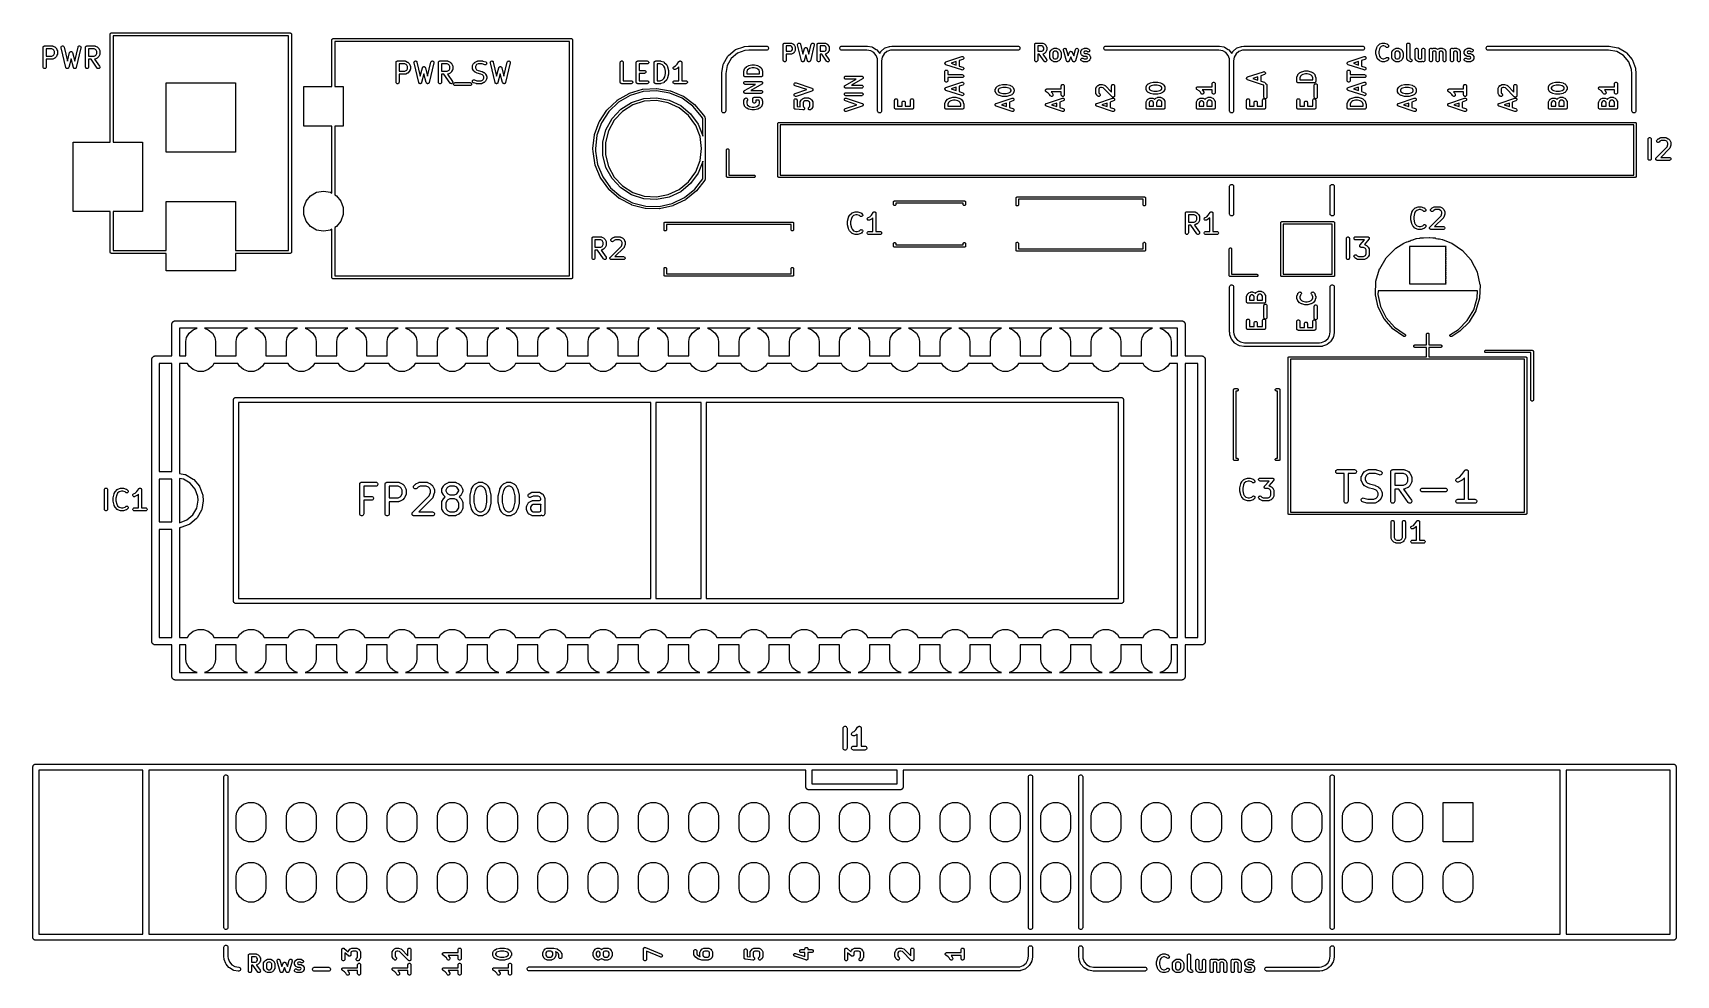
# Model space of a CAD drawing. Extents: x 105.8 to 188.8, y -135.8 to -88.1.
import ezdxf

# ---------------------------------------------------------------- set-up
doc = ezdxf.new("R2010")
doc.units = 0
doc.header["$MEASUREMENT"] = 0
doc.layers.add('BLACK', color=7, linetype='CONTINUOUS')

msp = doc.modelspace()

# ---------------------------------------------------------------- linework, layer by layer
at = {"layer": 'BLACK', "linetype": 'CONTINUOUS'}
for p, q in [((106.353, -88.8179), (106.356, -88.8122)), ((106.356, -88.8122), (106.361, -88.808)), ((106.361, -88.808), (106.365, -88.8029)), ((106.365, -88.8029), (106.371, -88.7996)), ((106.371, -88.7996), (106.376, -88.7954)), ((106.376, -88.7954), (106.382, -88.7932)), ((106.382, -88.7932), (106.388, -88.7899)), ((106.388, -88.7899), (106.394, -88.7888)), ((106.394, -88.7888), (106.4, -88.7865)), ((106.4, -88.7865), (106.407, -88.7865)), ((106.407, -88.7865), (106.413, -88.7854)), ((106.413, -88.7854), (106.794, -88.7854)), ((106.794, -88.7854), (106.799, -88.7861)), ((106.799, -88.7861), (106.803, -88.7859)), ((106.803, -88.7859), (106.811, -88.7884)), ((106.811, -88.7884), (106.82, -88.7899)), ((106.82, -88.7899), (106.824, -88.7921)), ((106.824, -88.7921), (106.828, -88.7933)), ((106.828, -88.7933), (106.923, -88.8409)), ((107.251, -88.8268), (107.267, -88.8059)), ((107.267, -88.8059), (107.288, -88.7915)), ((107.288, -88.7915), (107.314, -88.7855)), ((107.314, -88.7855), (107.34, -88.7885)), ((107.34, -88.7885), (107.363, -88.8002)), ((107.363, -88.8002), (107.381, -88.8191)), ((108.113, -88.8191), (108.131, -88.8002)), ((108.131, -88.8002), (108.154, -88.7885)), ((108.154, -88.7885), (108.18, -88.7855)), ((108.18, -88.7855), (108.205, -88.7915)), ((108.205, -88.7915), (108.227, -88.8059)), ((108.227, -88.8059), (108.242, -88.8268)), ((108.496, -88.8179), (108.499, -88.8122)), ((108.499, -88.8122), (108.504, -88.808)), ((108.504, -88.808), (108.508, -88.8029)), ((108.508, -88.8029), (108.514, -88.7996)), ((108.514, -88.7996), (108.519, -88.7954)), ((108.519, -88.7954), (108.525, -88.7932)), ((108.525, -88.7932), (108.531, -88.7899)), ((108.531, -88.7899), (108.537, -88.7888)), ((108.537, -88.7888), (108.543, -88.7865)), ((108.543, -88.7865), (108.55, -88.7865)), ((108.55, -88.7865), (108.556, -88.7854)), ((108.556, -88.7854), (108.937, -88.7854)), ((108.937, -88.7854), (108.942, -88.7861)), ((108.942, -88.7861), (108.946, -88.7859)), ((108.946, -88.7859), (108.954, -88.7884)), ((108.954, -88.7884), (108.963, -88.7899)), ((108.963, -88.7899), (108.967, -88.7921)), ((108.967, -88.7921), (108.971, -88.7933)), ((108.971, -88.7933), (109.066, -88.8409)), ((109.724, -88.1883), (109.726, -88.182)), ((109.724, -88.1949), (109.724, -88.1883)), ((109.724, -93.6523), (109.724, -88.1949)), ((109.724, -88.1949), (109.724, -88.1949)), ((109.726, -88.182), (109.728, -88.1755)), ((109.728, -88.1755), (109.731, -88.1697)), ((109.731, -88.1697), (109.733, -88.1634)), ((109.733, -88.1634), (109.737, -88.1583)), ((109.737, -88.1583), (109.741, -88.1525)), ((109.741, -88.1525), (109.746, -88.1483)), ((109.746, -88.1483), (109.75, -88.1432)), ((109.75, -88.1432), (109.756, -88.1398)), ((109.756, -88.1398), (109.761, -88.1355)), ((109.761, -88.1355), (109.767, -88.1333)), ((109.767, -88.1333), (109.773, -88.1299)), ((109.773, -88.1299), (109.78, -88.1288)), ((109.78, -88.1288), (109.786, -88.1265)), ((109.786, -88.1265), (109.793, -88.1265)), ((109.793, -88.1265), (109.793, -88.1265)), ((109.793, -88.1265), (118.807, -88.1265)), ((109.874, -88.2765), (109.874, -93.6523)), ((118.726, -88.2765), (109.874, -88.2765)), ((118.726, -99.1272), (118.726, -88.2765)), ((118.807, -88.1265), (118.807, -88.1265)), ((118.807, -88.1265), (118.814, -88.1265)), ((118.814, -88.1265), (118.82, -88.1288)), ((118.82, -88.1288), (118.827, -88.1299)), ((118.827, -88.1299), (118.833, -88.1333)), ((118.833, -88.1333), (118.839, -88.1355)), ((118.839, -88.1355), (118.844, -88.1398)), ((118.844, -88.1398), (118.85, -88.1432)), ((118.85, -88.1432), (118.854, -88.1483)), ((118.854, -88.1483), (118.859, -88.1525)), ((118.859, -88.1525), (118.863, -88.1583)), ((118.863, -88.1583), (118.867, -88.1634)), ((118.867, -88.1634), (118.869, -88.1697)), ((118.869, -88.1697), (118.872, -88.1755)), ((118.872, -88.1755), (118.874, -88.182)), ((118.874, -88.182), (118.876, -88.1883)), ((118.876, -88.1883), (118.876, -88.1949)), ((118.876, -88.1949), (118.876, -88.1949)), ((118.876, -88.1949), (118.876, -99.2088)), ((120.925, -88.4748), (120.927, -88.4685)), ((120.925, -88.4814), (120.925, -88.4748)), ((120.925, -90.838), (120.925, -88.4814)), ((120.925, -88.4814), (120.925, -88.4814)), ((120.927, -88.4685), (120.928, -88.462)), ((120.928, -88.462), (120.932, -88.4562)), ((120.932, -88.4562), (120.934, -88.4499)), ((120.934, -88.4499), (120.938, -88.4448)), ((120.938, -88.4448), (120.942, -88.439)), ((120.942, -88.439), (120.947, -88.4348)), ((120.947, -88.4348), (120.951, -88.4297)), ((120.951, -88.4297), (120.957, -88.4263)), ((120.957, -88.4263), (120.962, -88.422)), ((120.962, -88.422), (120.968, -88.4198)), ((120.968, -88.4198), (120.974, -88.4164)), ((120.974, -88.4164), (120.981, -88.4153)), ((120.981, -88.4153), (120.987, -88.413)), ((120.987, -88.413), (120.993, -88.413)), ((120.993, -88.413), (120.993, -88.413)), ((120.993, -88.413), (133.007, -88.413)), ((121.075, -88.563), (121.075, -90.838)), ((132.925, -88.563), (121.075, -88.563)), ((132.925, -100.413), (132.925, -88.563)), ((133.007, -88.413), (133.007, -88.413)), ((133.007, -88.413), (133.013, -88.413)), ((133.013, -88.413), (133.019, -88.4153)), ((133.019, -88.4153), (133.026, -88.4164)), ((133.026, -88.4164), (133.032, -88.4198)), ((133.032, -88.4198), (133.038, -88.422)), ((133.038, -88.422), (133.043, -88.4263)), ((133.043, -88.4263), (133.049, -88.4297)), ((133.049, -88.4297), (133.053, -88.4348)), ((133.053, -88.4348), (133.058, -88.439)), ((133.058, -88.439), (133.062, -88.4448)), ((133.062, -88.4448), (133.066, -88.4499)), ((133.066, -88.4499), (133.068, -88.4562)), ((133.068, -88.4562), (133.072, -88.462)), ((133.072, -88.462), (133.073, -88.4685)), ((133.073, -88.4685), (133.075, -88.4748)), ((133.075, -88.4748), (133.075, -88.4814)), ((133.075, -88.4814), (133.075, -88.4814)), ((133.075, -88.4814), (133.075, -100.495)), ((141.757, -88.8197), (141.973, -88.8008)), ((141.973, -88.8008), (141.977, -88.8)), ((141.977, -88.8), (142.884, -88.8)), ((142.884, -88.8), (142.91, -88.8046)), ((142.91, -88.8046), (142.94, -88.8222)), ((143.723, -88.7159), (143.724, -88.7094)), ((143.723, -89.5159), (143.723, -88.7159)), ((143.724, -88.7029), (143.726, -88.6967)), ((143.724, -88.7094), (143.724, -88.7029)), ((143.726, -88.6967), (143.727, -88.6903)), ((143.727, -88.6903), (143.731, -88.6846)), ((143.731, -88.6846), (143.733, -88.6784)), ((143.733, -88.6784), (143.737, -88.6734)), ((143.737, -88.6734), (143.741, -88.6677)), ((143.741, -88.6677), (143.746, -88.6635)), ((143.746, -88.6635), (143.75, -88.6585)), ((143.75, -88.6585), (143.755, -88.6552)), ((143.755, -88.6552), (143.76, -88.651)), ((143.76, -88.651), (143.767, -88.6487)), ((143.767, -88.6487), (143.772, -88.6454)), ((143.772, -88.6454), (143.779, -88.6443)), ((143.779, -88.6443), (143.785, -88.642)), ((143.785, -88.642), (143.792, -88.642)), ((143.792, -88.642), (143.798, -88.6409)), ((143.798, -88.6409), (144.103, -88.6409)), ((143.873, -88.7909), (143.873, -89.06)), ((144.085, -88.7909), (143.873, -88.7909)), ((144.135, -88.8156), (144.085, -88.7909)), ((144.103, -88.6409), (144.107, -88.6417)), ((144.107, -88.6417), (144.111, -88.6414)), ((144.111, -88.6414), (144.12, -88.6439)), ((144.12, -88.6439), (144.128, -88.6454)), ((144.128, -88.6454), (144.132, -88.6476)), ((144.132, -88.6476), (144.136, -88.6488)), ((144.136, -88.6488), (144.212, -88.6869)), ((144.212, -88.6869), (144.222, -88.6941)), ((144.222, -88.6941), (144.232, -88.701)), ((144.232, -88.701), (144.27, -88.7391)), ((144.27, -88.7391), (144.277, -88.7489)), ((144.277, -88.7489), (144.284, -88.7586)), ((144.284, -88.7586), (144.322, -88.8347)), ((144.447, -88.7073), (144.455, -88.6823)), ((144.449, -88.7333), (144.447, -88.7073)), ((144.639, -89.5333), (144.449, -88.7333)), ((144.455, -88.6823), (144.47, -88.6614)), ((144.47, -88.6614), (144.492, -88.6471)), ((144.492, -88.6471), (144.517, -88.641)), ((144.517, -88.641), (144.543, -88.644)), ((144.543, -88.644), (144.567, -88.6557)), ((144.567, -88.6557), (144.584, -88.6746)), ((144.584, -88.6746), (144.595, -88.6985)), ((144.595, -88.6985), (144.716, -89.2094)), ((145.013, -89.2094), (145.135, -88.6985)), ((145.28, -88.7333), (145.09, -89.5333)), ((145.135, -88.6985), (145.145, -88.6746)), ((145.145, -88.6746), (145.163, -88.6557)), ((145.163, -88.6557), (145.186, -88.644)), ((145.186, -88.644), (145.212, -88.641)), ((145.212, -88.641), (145.237, -88.6471)), ((145.237, -88.6471), (145.259, -88.6614)), ((145.259, -88.6614), (145.275, -88.6823)), ((145.275, -88.6823), (145.282, -88.7073)), ((145.282, -88.7073), (145.28, -88.7333)), ((145.437, -88.7159), (145.438, -88.7094)), ((145.437, -89.5159), (145.437, -88.7159)), ((145.438, -88.7029), (145.441, -88.6967)), ((145.438, -88.7094), (145.438, -88.7029)), ((145.441, -88.6967), (145.442, -88.6903)), ((145.442, -88.6903), (145.445, -88.6846)), ((145.445, -88.6846), (145.447, -88.6784)), ((145.447, -88.6784), (145.452, -88.6734)), ((145.452, -88.6734), (145.455, -88.6677)), ((145.455, -88.6677), (145.46, -88.6635)), ((145.46, -88.6635), (145.464, -88.6585)), ((145.464, -88.6585), (145.47, -88.6552)), ((145.47, -88.6552), (145.475, -88.651)), ((145.475, -88.651), (145.481, -88.6487)), ((145.481, -88.6487), (145.487, -88.6454)), ((145.487, -88.6454), (145.493, -88.6443)), ((145.493, -88.6443), (145.499, -88.642)), ((145.499, -88.642), (145.506, -88.642)), ((145.506, -88.642), (145.512, -88.6409)), ((145.512, -88.6409), (145.817, -88.6409)), ((145.587, -88.7909), (145.587, -89.06)), ((145.799, -88.7909), (145.587, -88.7909)), ((145.849, -88.8156), (145.799, -88.7909)), ((145.817, -88.6409), (145.821, -88.6417)), ((145.821, -88.6417), (145.826, -88.6414)), ((145.826, -88.6414), (145.834, -88.6439)), ((145.834, -88.6439), (145.843, -88.6454)), ((145.843, -88.6454), (145.846, -88.6476)), ((145.846, -88.6476), (145.851, -88.6488)), ((145.851, -88.6488), (145.927, -88.6869)), ((145.927, -88.6869), (145.936, -88.6941)), ((145.936, -88.6941), (145.946, -88.701)), ((145.946, -88.701), (145.984, -88.7391)), ((145.984, -88.7391), (145.991, -88.7489)), ((145.991, -88.7489), (145.998, -88.7586)), ((145.998, -88.7586), (146.036, -88.8347)), ((146.62, -88.8222), (146.65, -88.8046)), ((146.65, -88.8046), (146.676, -88.8)), ((146.676, -88.8), (147.964, -88.8)), ((147.964, -88.8), (147.972, -88.8015)), ((147.972, -88.8015), (147.972, -88.8015)), ((147.972, -88.8015), (148.19, -88.8398)), ((149.081, -88.8157), (149.093, -88.8134)), ((149.093, -88.8134), (149.106, -88.81)), ((149.106, -88.81), (149.212, -88.8008)), ((149.212, -88.8008), (149.216, -88.8)), ((149.216, -88.8), (155.584, -88.8)), ((155.584, -88.8), (155.61, -88.8046)), ((155.61, -88.8046), (155.64, -88.8222)), ((156.423, -88.7159), (156.424, -88.7094)), ((156.423, -89.5159), (156.423, -88.7159)), ((156.424, -88.7029), (156.426, -88.6967)), ((156.424, -88.7094), (156.424, -88.7029)), ((156.426, -88.6967), (156.427, -88.6903)), ((156.427, -88.6903), (156.431, -88.6846)), ((156.431, -88.6846), (156.433, -88.6784)), ((156.433, -88.6784), (156.437, -88.6734)), ((156.437, -88.6734), (156.441, -88.6677)), ((156.441, -88.6677), (156.446, -88.6635)), ((156.446, -88.6635), (156.45, -88.6585)), ((156.45, -88.6585), (156.455, -88.6552)), ((156.455, -88.6552), (156.46, -88.651)), ((156.46, -88.651), (156.467, -88.6487)), ((156.467, -88.6487), (156.472, -88.6454)), ((156.472, -88.6454), (156.479, -88.6443)), ((156.479, -88.6443), (156.485, -88.642)), ((156.485, -88.642), (156.492, -88.642)), ((156.492, -88.642), (156.498, -88.6409)), ((156.498, -88.6409), (156.803, -88.6409)), ((156.573, -88.7909), (156.573, -89.06)), ((156.785, -88.7909), (156.573, -88.7909)), ((156.834, -88.8156), (156.785, -88.7909)), ((156.803, -88.6409), (156.807, -88.6417)), ((156.807, -88.6417), (156.811, -88.6414)), ((156.811, -88.6414), (156.82, -88.6439)), ((156.82, -88.6439), (156.828, -88.6454)), ((156.828, -88.6454), (156.832, -88.6476)), ((156.832, -88.6476), (156.836, -88.6488)), ((156.836, -88.6488), (156.912, -88.6869)), ((156.912, -88.6869), (156.922, -88.6941)), ((156.922, -88.6941), (156.932, -88.701)), ((156.932, -88.701), (156.97, -88.7391)), ((156.97, -88.7391), (156.977, -88.7489)), ((156.977, -88.7489), (156.984, -88.7586)), ((156.984, -88.7586), (157.022, -88.8347)), ((159.955, -88.8222), (159.985, -88.8046)), ((159.985, -88.8046), (160.011, -88.8)), ((160.011, -88.8), (165.744, -88.8)), ((165.744, -88.8), (165.752, -88.8015)), ((165.752, -88.8015), (165.752, -88.8015)), ((165.752, -88.8015), (165.97, -88.8398)), ((166.861, -88.8157), (166.873, -88.8134)), ((166.873, -88.8134), (166.886, -88.81)), ((166.886, -88.81), (166.992, -88.8008)), ((166.992, -88.8008), (166.996, -88.8)), ((166.996, -88.8), (172.983, -88.8)), ((172.983, -88.8), (173.009, -88.8046)), ((173.009, -88.8046), (173.039, -88.8222)), ((173.703, -88.8728), (173.741, -88.7966)), ((173.741, -88.7966), (173.748, -88.787)), ((173.748, -88.787), (173.755, -88.7772)), ((173.755, -88.7772), (173.831, -88.701)), ((173.831, -88.701), (173.835, -88.6985)), ((173.835, -88.6985), (173.838, -88.6953)), ((173.838, -88.6953), (173.845, -88.6911)), ((173.845, -88.6911), (173.853, -88.686)), ((173.853, -88.686), (173.857, -88.6849)), ((173.857, -88.6849), (173.861, -88.6828)), ((173.861, -88.6828), (173.975, -88.6448)), ((174.011, -88.7909), (173.925, -88.8196)), ((173.975, -88.6448), (173.987, -88.643)), ((173.987, -88.643), (173.999, -88.6409)), ((173.999, -88.6409), (174.075, -88.6409)), ((174.063, -88.7909), (174.011, -88.7909)), ((174.149, -88.8196), (174.063, -88.7909)), ((174.075, -88.6409), (174.087, -88.643)), ((174.087, -88.643), (174.098, -88.6448)), ((174.098, -88.6448), (174.213, -88.6828)), ((174.213, -88.6828), (174.217, -88.6849)), ((174.217, -88.6849), (174.221, -88.686)), ((174.221, -88.686), (174.228, -88.6911)), ((174.228, -88.6911), (174.236, -88.6953)), ((174.236, -88.6953), (174.239, -88.6985)), ((174.239, -88.6985), (174.242, -88.701)), ((174.242, -88.701), (174.28, -88.7391)), ((174.28, -88.7391), (174.295, -88.7604)), ((174.3, -88.8115), (174.289, -88.8351)), ((174.295, -88.7604), (174.302, -88.7856)), ((174.302, -88.7856), (174.3, -88.8115)), ((175.219, -88.7159), (175.223, -88.6903)), ((175.219, -89.4016), (175.219, -88.7159)), ((175.223, -88.6903), (175.236, -88.6677)), ((175.236, -88.6677), (175.256, -88.651)), ((175.256, -88.651), (175.281, -88.642)), ((175.281, -88.642), (175.307, -88.642)), ((175.307, -88.642), (175.331, -88.651)), ((175.331, -88.651), (175.351, -88.6677)), ((175.351, -88.6677), (175.364, -88.6903)), ((175.364, -88.6903), (175.369, -88.7159)), ((175.369, -88.7159), (175.369, -89.3839)), ((179.259, -88.8222), (179.289, -88.8046)), ((179.289, -88.8046), (179.315, -88.8)), ((179.315, -88.8), (185.429, -88.8)), ((185.429, -88.8), (185.437, -88.8015)), ((185.437, -88.8015), (185.437, -88.8015)), ((185.437, -88.8015), (185.872, -88.8781)), ((106.338, -88.8604), (106.34, -88.8539)), ((106.338, -89.8604), (106.338, -88.8604)), ((106.34, -88.8474), (106.342, -88.8412)), ((106.34, -88.8539), (106.34, -88.8474)), ((106.342, -88.8412), (106.343, -88.8347)), ((106.343, -88.8347), (106.346, -88.829)), ((106.346, -88.829), (106.349, -88.8229)), ((106.349, -88.8229), (106.353, -88.8179)), ((106.488, -88.9354), (106.488, -89.3092)), ((106.777, -88.9354), (106.488, -88.9354)), ((106.488, -89.3092), (106.777, -89.3092)), ((106.794, -89.4592), (106.488, -89.4592)), ((106.488, -89.4592), (106.488, -89.8604)), ((106.845, -88.9696), (106.777, -88.9354)), ((106.777, -89.3092), (106.845, -89.2749)), ((106.799, -89.4584), (106.794, -89.4592)), ((106.803, -89.4587), (106.799, -89.4584)), ((106.811, -89.4562), (106.803, -89.4587)), ((106.82, -89.4547), (106.811, -89.4562)), ((106.824, -89.4525), (106.82, -89.4547)), ((106.828, -89.4513), (106.824, -89.4525)), ((106.923, -89.4037), (106.828, -89.4513)), ((106.876, -89), (106.845, -88.9696)), ((106.845, -89.2749), (106.876, -89.2445)), ((106.91, -89.0686), (106.876, -89)), ((106.876, -89.2445), (106.91, -89.176)), ((106.91, -89.176), (106.91, -89.0686)), ((106.923, -88.8409), (106.933, -88.8481)), ((106.933, -89.3965), (106.923, -89.4037)), ((106.933, -88.8481), (106.943, -88.855)), ((106.943, -89.3896), (106.933, -89.3965)), ((106.943, -88.855), (106.99, -88.9026)), ((106.99, -89.342), (106.943, -89.3896)), ((106.99, -88.9026), (106.997, -88.9124)), ((106.997, -89.3322), (106.99, -89.342)), ((106.997, -88.9124), (107.004, -88.9221)), ((107.004, -89.3225), (106.997, -89.3322)), ((107.004, -88.9221), (107.052, -89.0173)), ((107.052, -89.2273), (107.004, -89.3225)), ((107.052, -89.0173), (107.053, -89.0215)), ((107.053, -89.2231), (107.052, -89.2273)), ((107.053, -89.0215), (107.055, -89.0252)), ((107.055, -89.2194), (107.053, -89.2231)), ((107.055, -89.0252), (107.057, -89.0339)), ((107.057, -89.2107), (107.055, -89.2194)), ((107.057, -89.0339), (107.059, -89.0423)), ((107.059, -89.2023), (107.057, -89.2107)), ((107.059, -89.0423), (107.059, -89.0466)), ((107.059, -89.0466), (107.06, -89.0509)), ((107.06, -89.1937), (107.059, -89.198)), ((107.059, -89.198), (107.059, -89.2023)), ((107.06, -89.0509), (107.06, -89.1937)), ((107.244, -88.8517), (107.251, -88.8268)), ((107.245, -88.8778), (107.244, -88.8517)), ((107.483, -89.8778), (107.245, -88.8778)), ((107.381, -88.8191), (107.391, -88.843)), ((107.391, -88.843), (107.56, -89.5539)), ((107.56, -89.5539), (107.674, -89.1268)), ((107.747, -89.4372), (107.629, -89.8797)), ((107.674, -89.1268), (107.677, -89.1207)), ((107.677, -89.1207), (107.679, -89.1143)), ((107.679, -89.1143), (107.683, -89.109)), ((107.683, -89.109), (107.685, -89.1031)), ((107.685, -89.1031), (107.69, -89.0984)), ((107.69, -89.0984), (107.694, -89.093)), ((107.694, -89.093), (107.699, -89.0893)), ((107.699, -89.0893), (107.704, -89.0847)), ((107.704, -89.0847), (107.71, -89.0819)), ((107.71, -89.0819), (107.715, -89.0781)), ((107.715, -89.0781), (107.721, -89.0764)), ((107.721, -89.0764), (107.727, -89.0737)), ((107.727, -89.0737), (107.734, -89.0731)), ((107.734, -89.0731), (107.74, -89.0714)), ((107.74, -89.0714), (107.747, -89.0719)), ((107.747, -89.0719), (107.753, -89.0714)), ((107.865, -89.8797), (107.747, -89.4372)), ((107.753, -89.0714), (107.76, -89.0731)), ((107.76, -89.0731), (107.766, -89.0737)), ((107.766, -89.0737), (107.772, -89.0764)), ((107.772, -89.0764), (107.778, -89.0781)), ((107.778, -89.0781), (107.784, -89.0819)), ((107.784, -89.0819), (107.79, -89.0847)), ((107.79, -89.0847), (107.794, -89.0893)), ((107.794, -89.0893), (107.8, -89.093)), ((107.8, -89.093), (107.804, -89.0984)), ((107.804, -89.0984), (107.808, -89.1031)), ((107.808, -89.1031), (107.811, -89.109)), ((107.811, -89.109), (107.815, -89.1143)), ((107.815, -89.1143), (107.816, -89.1207)), ((107.816, -89.1207), (107.819, -89.1268)), ((107.819, -89.1268), (107.933, -89.5539)), ((107.933, -89.5539), (108.102, -88.843)), ((108.248, -88.8778), (108.01, -89.8778)), ((108.102, -88.843), (108.113, -88.8191)), ((108.242, -88.8268), (108.25, -88.8517)), ((108.25, -88.8517), (108.248, -88.8778)), ((108.481, -88.8604), (108.482, -88.8539)), ((108.481, -89.8604), (108.481, -88.8604)), ((108.482, -88.8474), (108.485, -88.8412)), ((108.482, -88.8539), (108.482, -88.8474)), ((108.485, -88.8412), (108.486, -88.8347)), ((108.486, -88.8347), (108.489, -88.829)), ((108.489, -88.829), (108.491, -88.8229)), ((108.491, -88.8229), (108.496, -88.8179)), ((108.631, -88.9354), (108.631, -89.3092)), ((108.92, -88.9354), (108.631, -88.9354)), ((108.631, -89.3092), (108.92, -89.3092)), ((108.755, -89.4592), (108.631, -89.4592)), ((108.631, -89.4592), (108.631, -89.8604)), ((109.066, -89.9034), (108.755, -89.4592)), ((108.988, -88.9696), (108.92, -88.9354)), ((108.92, -89.3092), (108.988, -89.2749)), ((108.942, -89.4584), (108.938, -89.459)), ((108.938, -89.459), (109.189, -89.8174)), ((108.946, -89.4587), (108.942, -89.4584)), ((108.954, -89.4562), (108.946, -89.4587)), ((108.963, -89.4547), (108.954, -89.4562)), ((108.967, -89.4525), (108.963, -89.4547)), ((108.971, -89.4513), (108.967, -89.4525)), ((109.066, -89.4037), (108.971, -89.4513)), ((109.018, -89), (108.988, -88.9696)), ((108.988, -89.2749), (109.018, -89.2445)), ((109.053, -89.0686), (109.018, -89)), ((109.018, -89.2445), (109.053, -89.176)), ((109.053, -89.176), (109.053, -89.0686)), ((109.066, -88.8409), (109.076, -88.8481)), ((109.076, -89.3965), (109.066, -89.4037)), ((109.076, -88.8481), (109.086, -88.855)), ((109.086, -89.3896), (109.076, -89.3965)), ((109.086, -88.855), (109.133, -88.9026)), ((109.133, -89.342), (109.086, -89.3896)), ((109.133, -88.9026), (109.14, -88.9124)), ((109.14, -89.3322), (109.133, -89.342)), ((109.14, -88.9124), (109.147, -88.9221)), ((109.147, -89.3225), (109.14, -89.3322)), ((109.147, -88.9221), (109.195, -89.0173)), ((109.195, -89.2273), (109.147, -89.3225)), ((109.195, -89.0173), (109.196, -89.0215)), ((109.196, -89.2231), (109.195, -89.2273)), ((109.196, -89.0215), (109.198, -89.0252)), ((109.198, -89.2194), (109.196, -89.2231)), ((109.198, -89.0252), (109.2, -89.0339)), ((109.2, -89.2107), (109.198, -89.2194)), ((109.2, -89.0339), (109.202, -89.0423)), ((109.202, -89.2023), (109.2, -89.2107)), ((109.202, -89.0423), (109.202, -89.0466)), ((109.202, -89.0466), (109.203, -89.0509)), ((109.203, -89.1937), (109.202, -89.198)), ((109.202, -89.198), (109.202, -89.2023)), ((109.203, -89.0509), (109.203, -89.1937)), ((124.163, -89.6224), (124.164, -89.6159)), ((124.163, -90.6224), (124.163, -89.6224)), ((124.164, -89.6094), (124.166, -89.6032)), ((124.164, -89.6159), (124.164, -89.6094)), ((124.166, -89.6032), (124.168, -89.5967)), ((124.168, -89.5967), (124.171, -89.591)), ((124.171, -89.591), (124.173, -89.5849)), ((124.173, -89.5849), (124.177, -89.5799)), ((124.177, -89.5799), (124.181, -89.5742)), ((124.181, -89.5742), (124.186, -89.57)), ((124.186, -89.57), (124.19, -89.5649)), ((124.19, -89.5649), (124.196, -89.5616)), ((124.196, -89.5616), (124.201, -89.5574)), ((124.201, -89.5574), (124.207, -89.5552)), ((124.207, -89.5552), (124.212, -89.5519)), ((124.212, -89.5519), (124.219, -89.5508)), ((124.219, -89.5508), (124.225, -89.5485)), ((124.225, -89.5485), (124.232, -89.5485)), ((124.232, -89.5485), (124.238, -89.5474)), ((124.238, -89.5474), (124.619, -89.5474)), ((124.619, -89.5474), (124.623, -89.5481)), ((124.623, -89.5481), (124.628, -89.5479)), ((124.628, -89.5479), (124.636, -89.5504)), ((124.636, -89.5504), (124.645, -89.5519)), ((124.645, -89.5519), (124.648, -89.5541)), ((124.648, -89.5541), (124.653, -89.5553)), ((124.653, -89.5553), (124.748, -89.6029)), ((124.748, -89.6029), (124.757, -89.6101)), ((124.757, -89.6101), (124.767, -89.617)), ((124.767, -89.617), (124.815, -89.6646)), ((125.068, -89.6137), (125.076, -89.5888)), ((125.07, -89.6398), (125.068, -89.6137)), ((125.308, -90.6398), (125.07, -89.6398)), ((125.076, -89.5888), (125.091, -89.5679)), ((125.091, -89.5679), (125.113, -89.5535)), ((125.113, -89.5535), (125.138, -89.5475)), ((125.138, -89.5475), (125.164, -89.5505)), ((125.164, -89.5505), (125.188, -89.5622)), ((125.188, -89.5622), (125.205, -89.5811)), ((125.205, -89.5811), (125.216, -89.605)), ((125.216, -89.605), (125.385, -90.3159)), ((125.758, -90.3159), (125.927, -89.605)), ((126.073, -89.6398), (125.835, -90.6398)), ((125.927, -89.605), (125.937, -89.5811)), ((125.937, -89.5811), (125.955, -89.5622)), ((125.955, -89.5622), (125.979, -89.5505)), ((125.979, -89.5505), (126.004, -89.5475)), ((126.004, -89.5475), (126.03, -89.5535)), ((126.03, -89.5535), (126.052, -89.5679)), ((126.052, -89.5679), (126.067, -89.5888)), ((126.067, -89.5888), (126.075, -89.6137)), ((126.075, -89.6137), (126.073, -89.6398)), ((126.306, -89.6224), (126.307, -89.6159)), ((126.306, -90.6224), (126.306, -89.6224)), ((126.307, -89.6094), (126.309, -89.6032)), ((126.307, -89.6159), (126.307, -89.6094)), ((126.309, -89.6032), (126.31, -89.5967)), ((126.31, -89.5967), (126.314, -89.591)), ((126.314, -89.591), (126.316, -89.5849)), ((126.316, -89.5849), (126.32, -89.5799)), ((126.32, -89.5799), (126.323, -89.5742)), ((126.323, -89.5742), (126.329, -89.57)), ((126.329, -89.57), (126.333, -89.5649)), ((126.333, -89.5649), (126.338, -89.5616)), ((126.338, -89.5616), (126.343, -89.5574)), ((126.343, -89.5574), (126.35, -89.5552)), ((126.35, -89.5552), (126.355, -89.5519)), ((126.355, -89.5519), (126.362, -89.5508)), ((126.362, -89.5508), (126.368, -89.5485)), ((126.368, -89.5485), (126.374, -89.5485)), ((126.374, -89.5485), (126.381, -89.5474)), ((126.381, -89.5474), (126.762, -89.5474)), ((126.762, -89.5474), (126.766, -89.5481)), ((126.766, -89.5481), (126.77, -89.5479)), ((126.77, -89.5479), (126.779, -89.5504)), ((126.779, -89.5504), (126.788, -89.5519)), ((126.788, -89.5519), (126.791, -89.5541)), ((126.791, -89.5541), (126.795, -89.5553)), ((126.795, -89.5553), (126.891, -89.6029)), ((126.891, -89.6029), (126.9, -89.6101)), ((126.9, -89.6101), (126.91, -89.617)), ((126.91, -89.617), (126.958, -89.6646)), ((128.09, -89.6646), (128.137, -89.617)), ((128.137, -89.617), (128.147, -89.6101)), ((128.147, -89.6101), (128.157, -89.6029)), ((128.157, -89.6029), (128.252, -89.5553)), ((128.252, -89.5553), (128.256, -89.5541)), ((128.256, -89.5541), (128.26, -89.5519)), ((128.26, -89.5519), (128.269, -89.5504)), ((128.269, -89.5504), (128.277, -89.5479)), ((128.277, -89.5479), (128.281, -89.5481)), ((128.281, -89.5481), (128.286, -89.5474)), ((128.286, -89.5474), (128.524, -89.5474)), ((128.524, -89.5474), (128.536, -89.5495)), ((128.536, -89.5495), (128.548, -89.5512)), ((128.548, -89.5512), (128.69, -89.5988)), ((128.69, -89.5988), (128.713, -89.6113)), ((128.713, -89.6113), (128.731, -89.6307)), ((128.731, -89.6307), (128.74, -89.655)), ((128.925, -89.6137), (128.933, -89.5888)), ((128.927, -89.6398), (128.925, -89.6137)), ((129.165, -90.6398), (128.927, -89.6398)), ((128.933, -89.5888), (128.948, -89.5679)), ((128.948, -89.5679), (128.97, -89.5535)), ((128.97, -89.5535), (128.996, -89.5475)), ((128.996, -89.5475), (129.021, -89.5505)), ((129.021, -89.5505), (129.045, -89.5622)), ((129.045, -89.5622), (129.063, -89.5811)), ((129.063, -89.5811), (129.073, -89.605)), ((129.073, -89.605), (129.242, -90.3159)), ((129.615, -90.3159), (129.784, -89.605)), ((129.93, -89.6398), (129.692, -90.6398)), ((129.784, -89.605), (129.795, -89.5811)), ((129.795, -89.5811), (129.812, -89.5622)), ((129.812, -89.5622), (129.836, -89.5505)), ((129.836, -89.5505), (129.862, -89.5475)), ((129.862, -89.5475), (129.887, -89.5535)), ((129.887, -89.5535), (129.909, -89.5679)), ((129.909, -89.5679), (129.924, -89.5888)), ((129.924, -89.5888), (129.932, -89.6137)), ((129.932, -89.6137), (129.93, -89.6398)), ((135.49, -89.6224), (135.494, -89.5967)), ((135.49, -90.6224), (135.49, -89.6224)), ((135.494, -89.5967), (135.507, -89.5742)), ((135.507, -89.5742), (135.527, -89.5574)), ((135.527, -89.5574), (135.552, -89.5485)), ((135.552, -89.5485), (135.578, -89.5485)), ((135.578, -89.5485), (135.602, -89.5574)), ((135.602, -89.5574), (135.622, -89.5742)), ((135.622, -89.5742), (135.635, -89.5967)), ((135.635, -89.5967), (135.64, -89.6224)), ((135.64, -89.6224), (135.64, -90.5474)), ((136.299, -89.6224), (136.3, -89.6159)), ((136.299, -90.6224), (136.299, -89.6224)), ((136.3, -89.6094), (136.303, -89.6032)), ((136.3, -89.6159), (136.3, -89.6094)), ((136.303, -89.6032), (136.304, -89.5967)), ((136.304, -89.5967), (136.307, -89.591)), ((136.307, -89.591), (136.309, -89.5849)), ((136.309, -89.5849), (136.314, -89.5799)), ((136.314, -89.5799), (136.317, -89.5742)), ((136.317, -89.5742), (136.322, -89.57)), ((136.322, -89.57), (136.326, -89.5649)), ((136.326, -89.5649), (136.332, -89.5616)), ((136.332, -89.5616), (136.337, -89.5574)), ((136.337, -89.5574), (136.343, -89.5552)), ((136.343, -89.5552), (136.349, -89.5519)), ((136.349, -89.5519), (136.355, -89.5508)), ((136.355, -89.5508), (136.361, -89.5485)), ((136.361, -89.5485), (136.368, -89.5485)), ((136.368, -89.5485), (136.374, -89.5474)), ((136.374, -89.5474), (136.85, -89.5474)), ((136.85, -89.5474), (136.876, -89.5519)), ((136.876, -89.5519), (136.899, -89.5649)), ((136.899, -89.5649), (136.915, -89.5849)), ((136.915, -89.5849), (136.924, -89.6094)), ((136.924, -89.6354), (136.915, -89.6599)), ((136.924, -89.6094), (136.924, -89.6354)), ((137.204, -89.6224), (137.205, -89.6159)), ((137.204, -90.6224), (137.204, -89.6224)), ((137.205, -89.6094), (137.207, -89.6032)), ((137.205, -89.6159), (137.205, -89.6094)), ((137.207, -89.6032), (137.209, -89.5967)), ((137.209, -89.5967), (137.212, -89.591)), ((137.212, -89.591), (137.214, -89.5849)), ((137.214, -89.5849), (137.218, -89.5799)), ((137.218, -89.5799), (137.222, -89.5742)), ((137.222, -89.5742), (137.227, -89.57)), ((137.227, -89.57), (137.231, -89.5649)), ((137.231, -89.5649), (137.237, -89.5616)), ((137.237, -89.5616), (137.242, -89.5574)), ((137.242, -89.5574), (137.248, -89.5552)), ((137.248, -89.5552), (137.253, -89.5519)), ((137.253, -89.5519), (137.26, -89.5508)), ((137.26, -89.5508), (137.266, -89.5485)), ((137.266, -89.5485), (137.273, -89.5485)), ((137.273, -89.5485), (137.279, -89.5474)), ((137.279, -89.5474), (137.517, -89.5474)), ((137.517, -89.5474), (137.529, -89.5495)), ((137.529, -89.5495), (137.541, -89.5512)), ((137.541, -89.5512), (137.684, -89.5988)), ((137.684, -89.5988), (137.688, -89.6009)), ((137.688, -89.6009), (137.692, -89.602)), ((137.692, -89.602), (137.699, -89.6071)), ((137.699, -89.6071), (137.707, -89.6113)), ((137.707, -89.6113), (137.709, -89.6145)), ((137.709, -89.6145), (137.713, -89.617)), ((137.713, -89.617), (137.808, -89.7122)), ((138.364, -89.7175), (138.455, -89.5808)), ((138.455, -89.5808), (138.458, -89.5778)), ((138.458, -89.5778), (138.46, -89.5742)), ((138.46, -89.5742), (138.467, -89.5684)), ((138.467, -89.5684), (138.473, -89.5619)), ((138.473, -89.5619), (138.476, -89.5601)), ((138.476, -89.5601), (138.48, -89.5574)), ((138.48, -89.5574), (138.488, -89.5544)), ((138.488, -89.5544), (138.496, -89.5504)), ((138.496, -89.5504), (138.5, -89.5499)), ((138.5, -89.5499), (138.504, -89.5485)), ((138.504, -89.5485), (138.513, -89.5485)), ((138.513, -89.5485), (138.522, -89.5475)), ((138.522, -89.5475), (138.526, -89.5485)), ((138.526, -89.5485), (138.53, -89.5485)), ((138.53, -89.5485), (138.539, -89.5516)), ((138.539, -89.5516), (138.547, -89.5537)), ((138.547, -89.5537), (138.551, -89.556)), ((138.551, -89.556), (138.555, -89.5574)), ((138.555, -89.5574), (138.561, -89.5632)), ((138.561, -89.5632), (138.569, -89.5681)), ((138.569, -89.5681), (138.571, -89.5715)), ((138.571, -89.5715), (138.575, -89.5742)), ((138.575, -89.5742), (138.579, -89.5819)), ((138.579, -89.5819), (138.584, -89.5891)), ((138.584, -89.5891), (138.586, -89.5931)), ((138.586, -89.5931), (138.588, -89.5967)), ((138.588, -89.5967), (138.589, -89.6055)), ((138.589, -89.6055), (138.592, -89.6141)), ((138.592, -89.6141), (138.591, -89.6183)), ((138.591, -89.6183), (138.592, -89.6224)), ((138.592, -89.6224), (138.592, -90.5474)), ((140.706, -89.6856), (140.927, -89.3037)), ((141.091, -89.4189), (140.888, -89.7704)), ((140.927, -89.3037), (140.941, -89.2867)), ((140.941, -89.2867), (140.949, -89.2771)), ((140.949, -89.2771), (141.287, -88.9935)), ((141.402, -89.1581), (141.091, -89.4189)), ((141.287, -88.9935), (141.317, -88.9762)), ((141.317, -88.9762), (141.731, -88.8253)), ((141.787, -89.0178), (141.402, -89.1581)), ((141.731, -88.8253), (141.744, -88.8231)), ((141.744, -88.8231), (141.757, -88.8197)), ((141.99, -89), (141.787, -89.0178)), ((142.884, -89), (141.99, -89)), ((142.91, -88.9954), (142.884, -89)), ((142.94, -88.9778), (142.91, -88.9954)), ((142.94, -88.8222), (142.963, -88.8492)), ((142.963, -88.9508), (142.94, -88.9778)), ((142.963, -88.8492), (142.975, -88.8824)), ((142.975, -88.9176), (142.963, -88.9508)), ((142.975, -88.8824), (142.975, -88.9176)), ((143.727, -89.5416), (143.723, -89.5159)), ((143.741, -89.5641), (143.727, -89.5416)), ((143.76, -89.5809), (143.741, -89.5641)), ((143.785, -89.5898), (143.76, -89.5809)), ((143.811, -89.5898), (143.785, -89.5898)), ((143.835, -89.5809), (143.811, -89.5898)), ((143.855, -89.5641), (143.835, -89.5809)), ((143.868, -89.5416), (143.855, -89.5641)), ((143.873, -89.5159), (143.868, -89.5416)), ((143.873, -89.06), (144.085, -89.06)), ((144.103, -89.21), (143.873, -89.21)), ((143.873, -89.21), (143.873, -89.5159)), ((144.085, -89.06), (144.135, -89.0352)), ((144.107, -89.2092), (144.103, -89.21)), ((144.111, -89.2095), (144.107, -89.2092)), ((144.12, -89.207), (144.111, -89.2095)), ((144.128, -89.2054), (144.12, -89.207)), ((144.132, -89.2033), (144.128, -89.2054)), ((144.136, -89.202), (144.132, -89.2033)), ((144.155, -88.8365), (144.135, -88.8156)), ((144.135, -89.0352), (144.155, -89.0143)), ((144.212, -89.1639), (144.136, -89.202)), ((144.18, -88.886), (144.155, -88.8365)), ((144.155, -89.0143), (144.18, -88.9649)), ((144.18, -88.9649), (144.18, -88.886)), ((144.222, -89.1568), (144.212, -89.1639)), ((144.232, -89.1499), (144.222, -89.1568)), ((144.27, -89.1118), (144.232, -89.1499)), ((144.277, -89.102), (144.27, -89.1118)), ((144.284, -89.0923), (144.277, -89.102)), ((144.322, -89.0161), (144.284, -89.0923)), ((144.322, -88.8347), (144.323, -88.8389)), ((144.323, -89.012), (144.322, -89.0161)), ((144.323, -88.8389), (144.326, -88.8426)), ((144.326, -89.0082), (144.323, -89.012)), ((144.326, -88.8426), (144.327, -88.8513)), ((144.327, -88.9996), (144.326, -89.0082)), ((144.327, -88.8513), (144.33, -88.8597)), ((144.33, -88.9911), (144.327, -88.9996)), ((144.33, -88.8597), (144.329, -88.864)), ((144.329, -88.864), (144.33, -88.8683)), ((144.33, -88.9826), (144.329, -88.9868)), ((144.329, -88.9868), (144.33, -88.9911)), ((144.33, -88.8683), (144.33, -88.9826)), ((144.642, -89.5403), (144.639, -89.5333)), ((144.644, -89.5477), (144.642, -89.5403)), ((144.647, -89.5522), (144.644, -89.5477)), ((144.65, -89.5572), (144.647, -89.5522)), ((144.655, -89.5627), (144.65, -89.5572)), ((144.659, -89.569), (144.655, -89.5627)), ((144.664, -89.5721), (144.659, -89.569)), ((144.668, -89.5761), (144.664, -89.5721)), ((144.674, -89.5795), (144.668, -89.5761)), ((144.681, -89.5839), (144.674, -89.5795)), ((144.686, -89.5853), (144.681, -89.5839)), ((144.691, -89.5878), (144.686, -89.5853)), ((144.698, -89.5887), (144.691, -89.5878)), ((144.706, -89.5906), (144.698, -89.5887)), ((144.711, -89.5901), (144.706, -89.5906)), ((144.717, -89.5908), (144.711, -89.5901)), ((144.716, -89.2094), (144.792, -88.9252)), ((144.724, -89.589), (144.717, -89.5908)), ((144.732, -89.5883), (144.724, -89.589)), ((144.737, -89.586), (144.732, -89.5883)), ((144.742, -89.5847), (144.737, -89.586)), ((144.748, -89.5805), (144.742, -89.5847)), ((144.755, -89.5773), (144.748, -89.5805)), ((144.759, -89.5734), (144.755, -89.5773)), ((144.764, -89.5704), (144.759, -89.5734)), ((144.768, -89.5643), (144.764, -89.5704)), ((144.774, -89.5588), (144.768, -89.5643)), ((144.776, -89.5539), (144.774, -89.5588)), ((144.779, -89.5495), (144.776, -89.5539)), ((144.782, -89.5422), (144.779, -89.5495)), ((144.785, -89.5352), (144.782, -89.5422)), ((144.865, -89.2356), (144.785, -89.5352)), ((144.792, -88.9252), (144.795, -88.9191)), ((144.795, -88.9191), (144.797, -88.9127)), ((144.797, -88.9127), (144.8, -88.9074)), ((144.8, -88.9074), (144.803, -88.9015)), ((144.803, -88.9015), (144.808, -88.8968)), ((144.808, -88.8968), (144.812, -88.8914)), ((144.812, -88.8914), (144.817, -88.8877)), ((144.817, -88.8877), (144.822, -88.8831)), ((144.822, -88.8831), (144.828, -88.8803)), ((144.828, -88.8803), (144.833, -88.8765)), ((144.833, -88.8765), (144.839, -88.8748)), ((144.839, -88.8748), (144.845, -88.8721)), ((144.845, -88.8721), (144.852, -88.8715)), ((144.852, -88.8715), (144.858, -88.8698)), ((144.858, -88.8698), (144.865, -88.8703)), ((144.865, -88.8703), (144.871, -88.8698)), ((144.945, -89.5352), (144.865, -89.2356)), ((144.871, -88.8698), (144.878, -88.8715)), ((144.878, -88.8715), (144.884, -88.8721)), ((144.884, -88.8721), (144.89, -88.8748)), ((144.89, -88.8748), (144.896, -88.8765)), ((144.896, -88.8765), (144.902, -88.8803)), ((144.902, -88.8803), (144.908, -88.8831)), ((144.908, -88.8831), (144.912, -88.8877)), ((144.912, -88.8877), (144.918, -88.8914)), ((144.918, -88.8914), (144.921, -88.8968)), ((144.921, -88.8968), (144.926, -88.9015)), ((144.926, -88.9015), (144.929, -88.9074)), ((144.929, -88.9074), (144.933, -88.9127)), ((144.933, -88.9127), (144.934, -88.9191)), ((144.934, -88.9191), (144.937, -88.9252)), ((144.937, -88.9252), (145.013, -89.2094)), ((144.948, -89.5422), (144.945, -89.5352)), ((144.95, -89.5495), (144.948, -89.5422)), ((144.953, -89.5539), (144.95, -89.5495)), ((144.956, -89.5588), (144.953, -89.5539)), ((144.961, -89.5643), (144.956, -89.5588)), ((144.965, -89.5704), (144.961, -89.5643)), ((144.97, -89.5734), (144.965, -89.5704)), ((144.974, -89.5773), (144.97, -89.5734)), ((144.981, -89.5805), (144.974, -89.5773)), ((144.987, -89.5847), (144.981, -89.5805)), ((144.993, -89.586), (144.987, -89.5847)), ((144.998, -89.5883), (144.993, -89.586)), ((145.005, -89.589), (144.998, -89.5883)), ((145.013, -89.5908), (145.005, -89.589)), ((145.018, -89.5901), (145.013, -89.5908)), ((145.023, -89.5906), (145.018, -89.5901)), ((145.031, -89.5887), (145.023, -89.5906)), ((145.038, -89.5878), (145.031, -89.5887)), ((145.043, -89.5853), (145.038, -89.5878)), ((145.049, -89.5839), (145.043, -89.5853)), ((145.055, -89.5795), (145.049, -89.5839)), ((145.062, -89.5761), (145.055, -89.5795)), ((145.066, -89.5721), (145.062, -89.5761)), ((145.07, -89.569), (145.066, -89.5721)), ((145.074, -89.5627), (145.07, -89.569)), ((145.08, -89.5572), (145.074, -89.5627)), ((145.082, -89.5522), (145.08, -89.5572)), ((145.085, -89.5477), (145.082, -89.5522)), ((145.087, -89.5403), (145.085, -89.5477)), ((145.09, -89.5333), (145.087, -89.5403)), ((145.442, -89.5416), (145.437, -89.5159)), ((145.455, -89.5641), (145.442, -89.5416)), ((145.475, -89.5809), (145.455, -89.5641)), ((145.499, -89.5898), (145.475, -89.5809)), ((145.525, -89.5898), (145.499, -89.5898)), ((145.55, -89.5809), (145.525, -89.5898)), ((145.57, -89.5641), (145.55, -89.5809)), ((145.583, -89.5416), (145.57, -89.5641)), ((145.587, -89.5159), (145.583, -89.5416)), ((145.587, -89.06), (145.799, -89.06)), ((145.664, -89.21), (145.587, -89.21)), ((145.587, -89.21), (145.587, -89.5159)), ((145.908, -89.5589), (145.664, -89.21)), ((145.799, -89.06), (145.849, -89.0352)), ((145.846, -89.2033), (145.843, -89.205)), ((145.843, -89.205), (146.031, -89.4729)), ((145.851, -89.202), (145.846, -89.2033)), ((145.87, -88.8365), (145.849, -88.8156)), ((145.849, -89.0352), (145.87, -89.0143)), ((145.927, -89.1639), (145.851, -89.202)), ((145.894, -88.886), (145.87, -88.8365)), ((145.87, -89.0143), (145.894, -88.9649)), ((145.894, -88.9649), (145.894, -88.886)), ((145.926, -89.5773), (145.908, -89.5589)), ((145.95, -89.5883), (145.926, -89.5773)), ((145.936, -89.1568), (145.927, -89.1639)), ((145.946, -89.1499), (145.936, -89.1568)), ((145.984, -89.1118), (145.946, -89.1499)), ((145.976, -89.5906), (145.95, -89.5883)), ((146.001, -89.5839), (145.976, -89.5906)), ((145.991, -89.102), (145.984, -89.1118)), ((145.998, -89.0923), (145.991, -89.102)), ((146.036, -89.0161), (145.998, -89.0923)), ((146.022, -89.5689), (146.001, -89.5839)), ((146.037, -89.5476), (146.022, -89.5689)), ((146.031, -89.4729), (146.042, -89.4965)), ((146.036, -88.8347), (146.038, -88.8389)), ((146.038, -89.012), (146.036, -89.0161)), ((146.044, -89.5225), (146.037, -89.5476)), ((146.038, -88.8389), (146.04, -88.8426)), ((146.04, -89.0082), (146.038, -89.012)), ((146.04, -88.8426), (146.041, -88.8513)), ((146.041, -88.9996), (146.04, -89.0082)), ((146.041, -88.8513), (146.044, -88.8597)), ((146.044, -88.9911), (146.041, -88.9996)), ((146.042, -89.4965), (146.044, -89.5225)), ((146.044, -88.8597), (146.044, -88.864)), ((146.044, -88.864), (146.044, -88.8683)), ((146.044, -88.8683), (146.044, -88.9826)), ((146.044, -88.9826), (146.044, -88.9868)), ((146.044, -88.9868), (146.044, -88.9911)), ((146.585, -88.8824), (146.597, -88.8492)), ((146.585, -88.9176), (146.585, -88.8824)), ((146.597, -88.9508), (146.585, -88.9176)), ((146.597, -88.8492), (146.62, -88.8222)), ((146.62, -88.9778), (146.597, -88.9508)), ((146.65, -88.9954), (146.62, -88.9778)), ((146.676, -89), (146.65, -88.9954)), ((147.946, -89), (146.676, -89)), ((148.137, -89.0337), (147.946, -89)), ((148.298, -89.1263), (148.137, -89.0337)), ((148.19, -88.8398), (148.222, -88.8517)), ((148.222, -88.8517), (148.222, -88.8517)), ((148.222, -88.8517), (148.413, -88.962)), ((148.417, -89.2683), (148.298, -89.1263)), ((148.413, -88.962), (148.44, -88.9843)), ((148.482, -89.4466), (148.417, -89.2683)), ((148.44, -88.9843), (148.582, -89.1532)), ((148.49, -89.5394), (148.482, -89.4466)), ((148.49, -92.0837), (148.49, -89.5394)), ((148.582, -89.1532), (148.595, -89.176)), ((148.595, -89.176), (148.652, -89.0768)), ((148.652, -89.0768), (148.659, -89.0689)), ((148.659, -89.0689), (148.674, -89.0502)), ((148.674, -89.0502), (148.843, -88.9085)), ((148.724, -89.3525), (148.69, -89.5438)), ((148.69, -89.5438), (148.69, -92.0837)), ((148.816, -89.1921), (148.724, -89.3525)), ((148.958, -89.073), (148.816, -89.1921)), ((148.843, -88.9085), (148.873, -88.8911)), ((148.873, -88.8911), (149.081, -88.8157)), ((149.137, -89.0081), (148.958, -89.073)), ((149.229, -89), (149.137, -89.0081)), ((155.584, -89), (149.229, -89)), ((151.888, -89.6514), (151.892, -89.6411)), ((151.892, -89.6411), (151.896, -89.6307)), ((151.896, -89.6307), (151.897, -89.6291)), ((151.897, -89.6291), (151.898, -89.6271)), ((151.898, -89.6271), (151.905, -89.6189)), ((151.905, -89.6189), (151.912, -89.6103)), ((151.912, -89.6103), (151.914, -89.6092)), ((151.914, -89.6092), (151.915, -89.6077)), ((151.915, -89.6077), (151.925, -89.6024)), ((151.925, -89.6024), (151.934, -89.5967)), ((151.934, -89.5967), (151.936, -89.5962)), ((151.936, -89.5962), (151.938, -89.5953)), ((151.938, -89.5953), (152.738, -89.3286)), ((152.458, -89.58), (152.199, -89.6664)), ((152.458, -89.7528), (152.458, -89.58)), ((152.786, -89.4709), (152.608, -89.53)), ((152.608, -89.53), (152.608, -89.8028)), ((152.738, -89.3286), (152.764, -89.3248)), ((152.764, -89.3248), (152.789, -89.33)), ((152.809, -89.4585), (152.786, -89.4709)), ((152.789, -89.33), (152.812, -89.3436)), ((152.826, -89.439), (152.809, -89.4585)), ((152.812, -89.3436), (152.828, -89.364)), ((152.835, -89.4148), (152.826, -89.439)), ((152.828, -89.364), (152.836, -89.3887)), ((152.836, -89.3887), (152.835, -89.4148)), ((155.61, -88.9954), (155.584, -89)), ((155.64, -88.9778), (155.61, -88.9954)), ((155.64, -88.8222), (155.663, -88.8492)), ((155.663, -88.9508), (155.64, -88.9778)), ((155.663, -88.8492), (155.675, -88.8824)), ((155.675, -88.9176), (155.663, -88.9508)), ((155.675, -88.8824), (155.675, -88.9176)), ((156.427, -89.5416), (156.423, -89.5159)), ((156.441, -89.5641), (156.427, -89.5416)), ((156.46, -89.5809), (156.441, -89.5641)), ((156.485, -89.5898), (156.46, -89.5809)), ((156.511, -89.5898), (156.485, -89.5898)), ((156.535, -89.5809), (156.511, -89.5898)), ((156.555, -89.5641), (156.535, -89.5809)), ((156.568, -89.5416), (156.555, -89.5641)), ((156.573, -89.5159), (156.568, -89.5416)), ((156.573, -89.06), (156.785, -89.06)), ((156.649, -89.21), (156.573, -89.21)), ((156.573, -89.21), (156.573, -89.5159)), ((156.894, -89.5589), (156.649, -89.21)), ((156.785, -89.06), (156.835, -89.0352)), ((156.832, -89.2033), (156.829, -89.205)), ((156.829, -89.205), (157.017, -89.4729)), ((156.836, -89.202), (156.832, -89.2033)), ((156.855, -88.8365), (156.834, -88.8156)), ((156.835, -89.0352), (156.855, -89.0143)), ((156.912, -89.1639), (156.836, -89.202)), ((156.88, -88.886), (156.855, -88.8365)), ((156.855, -89.0143), (156.88, -88.9649)), ((156.88, -88.9649), (156.88, -88.886)), ((156.912, -89.5773), (156.894, -89.5589)), ((156.922, -89.1568), (156.912, -89.1639)), ((156.936, -89.5883), (156.912, -89.5773)), ((156.932, -89.1499), (156.922, -89.1568)), ((156.97, -89.1118), (156.932, -89.1499)), ((156.962, -89.5906), (156.936, -89.5883)), ((156.987, -89.5839), (156.962, -89.5906)), ((156.977, -89.102), (156.97, -89.1118)), ((156.984, -89.0923), (156.977, -89.102)), ((157.022, -89.0161), (156.984, -89.0923)), ((157.008, -89.5689), (156.987, -89.5839)), ((157.023, -89.5476), (157.008, -89.5689)), ((157.017, -89.4729), (157.028, -89.4965)), ((157.022, -88.8347), (157.023, -88.8389)), ((157.023, -89.012), (157.022, -89.0161)), ((157.023, -88.8389), (157.026, -88.8426)), ((157.026, -89.0082), (157.023, -89.012)), ((157.03, -89.5225), (157.023, -89.5476)), ((157.026, -88.8426), (157.027, -88.8513)), ((157.027, -88.9996), (157.026, -89.0082)), ((157.027, -88.8513), (157.03, -88.8597)), ((157.03, -88.9911), (157.027, -88.9996)), ((157.028, -89.4965), (157.03, -89.5225)), ((157.03, -88.8597), (157.029, -88.864)), ((157.029, -88.864), (157.03, -88.8683)), ((157.03, -88.9826), (157.029, -88.9868)), ((157.029, -88.9868), (157.03, -88.9911)), ((157.03, -88.8683), (157.03, -88.9826)), ((157.185, -89.1264), (157.188, -89.118)), ((157.186, -89.1307), (157.185, -89.1264)), ((157.185, -89.135), (157.186, -89.1307)), ((157.185, -89.3635), (157.185, -89.135)), ((157.186, -89.3678), (157.185, -89.3635)), ((157.185, -89.3721), (157.186, -89.3678)), ((157.188, -89.3805), (157.185, -89.3721)), ((157.188, -89.118), (157.189, -89.1093)), ((157.189, -89.3892), (157.188, -89.3805)), ((157.189, -89.1093), (157.192, -89.1056)), ((157.192, -89.3929), (157.189, -89.3892)), ((157.192, -89.1056), (157.193, -89.1014)), ((157.193, -89.3971), (157.192, -89.3929)), ((157.193, -89.1014), (157.231, -89.0252)), ((157.231, -89.4733), (157.193, -89.3971)), ((157.231, -89.0252), (157.238, -89.0156)), ((157.238, -89.4829), (157.231, -89.4733)), ((157.238, -89.0156), (157.245, -89.0057)), ((157.245, -89.4927), (157.238, -89.4829)), ((157.245, -89.0057), (157.283, -88.9676)), ((157.283, -89.5308), (157.245, -89.4927)), ((157.283, -88.9676), (157.293, -88.9607)), ((157.293, -89.5377), (157.283, -89.5308)), ((157.293, -88.9607), (157.303, -88.9536)), ((157.303, -89.5449), (157.293, -89.5377)), ((157.303, -88.9536), (157.379, -88.9155)), ((157.379, -89.583), (157.303, -89.5449)), ((157.36, -89.1032), (157.335, -89.1527)), ((157.335, -89.1527), (157.335, -89.3458)), ((157.335, -89.3458), (157.36, -89.3953)), ((157.38, -89.0823), (157.36, -89.1032)), ((157.36, -89.3953), (157.38, -89.4162)), ((157.379, -88.9155), (157.383, -88.9143)), ((157.383, -89.5842), (157.379, -89.583)), ((157.43, -89.0576), (157.38, -89.0823)), ((157.38, -89.4162), (157.43, -89.4409)), ((157.383, -88.9143), (157.387, -88.9121)), ((157.387, -89.5864), (157.383, -89.5842)), ((157.387, -88.9121), (157.395, -88.9106)), ((157.395, -89.5879), (157.387, -89.5864)), ((157.395, -88.9106), (157.404, -88.9081)), ((157.404, -89.5904), (157.395, -89.5879)), ((157.404, -88.9081), (157.408, -88.9083)), ((157.408, -89.5902), (157.404, -89.5904)), ((157.408, -88.9083), (157.412, -88.9076)), ((157.412, -89.5909), (157.408, -89.5902)), ((157.412, -88.9076), (157.527, -88.9076)), ((157.527, -89.5909), (157.412, -89.5909)), ((157.509, -89.0576), (157.43, -89.0576)), ((157.43, -89.4409), (157.509, -89.4409)), ((157.558, -89.0823), (157.509, -89.0576)), ((157.509, -89.4409), (157.558, -89.4162)), ((157.527, -88.9076), (157.531, -88.9083)), ((157.531, -89.5902), (157.527, -89.5909)), ((157.531, -88.9083), (157.535, -88.9081)), ((157.535, -89.5904), (157.531, -89.5902)), ((157.535, -88.9081), (157.544, -88.9106)), ((157.544, -89.5879), (157.535, -89.5904)), ((157.544, -88.9106), (157.552, -88.9121)), ((157.552, -89.5864), (157.544, -89.5879)), ((157.552, -88.9121), (157.556, -88.9143)), ((157.556, -89.5842), (157.552, -89.5864)), ((157.556, -88.9143), (157.56, -88.9155)), ((157.56, -89.583), (157.556, -89.5842)), ((157.579, -89.1032), (157.558, -89.0823)), ((157.558, -89.4162), (157.579, -89.3953)), ((157.56, -88.9155), (157.636, -88.9536)), ((157.636, -89.5449), (157.56, -89.583)), ((157.604, -89.1527), (157.579, -89.1032)), ((157.579, -89.3953), (157.604, -89.3458)), ((157.604, -89.3458), (157.604, -89.1527)), ((157.636, -88.9536), (157.646, -88.9607)), ((157.646, -89.5377), (157.636, -89.5449)), ((157.646, -88.9607), (157.656, -88.9676)), ((157.656, -89.5308), (157.646, -89.5377)), ((157.656, -88.9676), (157.694, -89.0057)), ((157.694, -89.4927), (157.656, -89.5308)), ((157.694, -89.0057), (157.701, -89.0156)), ((157.701, -89.4829), (157.694, -89.4927)), ((157.701, -89.0156), (157.708, -89.0252)), ((157.708, -89.4733), (157.701, -89.4829)), ((157.708, -89.0252), (157.746, -89.1014)), ((157.746, -89.3971), (157.708, -89.4733)), ((157.746, -89.1014), (157.747, -89.1056)), ((157.747, -89.3929), (157.746, -89.3971)), ((157.747, -89.1056), (157.749, -89.1093)), ((157.749, -89.3892), (157.747, -89.3929)), ((157.749, -89.1093), (157.751, -89.118)), ((157.751, -89.3805), (157.749, -89.3892)), ((157.751, -89.118), (157.753, -89.1264)), ((157.753, -89.3721), (157.751, -89.3805)), ((157.753, -89.1264), (157.753, -89.1307)), ((157.753, -89.1307), (157.754, -89.135)), ((157.754, -89.3635), (157.753, -89.3678)), ((157.753, -89.3678), (157.753, -89.3721)), ((157.754, -89.135), (157.754, -89.3635)), ((157.871, -88.9773), (157.877, -88.952)), ((157.873, -89.0032), (157.871, -88.9773)), ((158.026, -89.5365), (157.873, -89.0032)), ((157.877, -88.952), (157.892, -88.9304)), ((157.892, -88.9304), (157.913, -88.9151)), ((157.913, -88.9151), (157.938, -88.908)), ((157.938, -88.908), (157.964, -88.9098)), ((157.964, -88.9098), (157.988, -88.9204)), ((157.988, -88.9204), (158.006, -88.9385)), ((158.006, -88.9385), (158.018, -88.962)), ((158.018, -88.962), (158.11, -89.2844)), ((158.027, -89.5379), (158.026, -89.5365)), ((158.027, -89.5393), (158.027, -89.5379)), ((158.032, -89.5495), (158.027, -89.5393)), ((158.037, -89.5599), (158.032, -89.5495)), ((158.038, -89.561), (158.037, -89.5599)), ((158.039, -89.5623), (158.038, -89.561)), ((158.048, -89.57), (158.039, -89.5623)), ((158.056, -89.578), (158.048, -89.57)), ((158.057, -89.5786), (158.056, -89.578)), ((158.058, -89.5796), (158.057, -89.5786)), ((158.069, -89.5839), (158.058, -89.5796)), ((158.08, -89.5887), (158.069, -89.5839)), ((158.081, -89.5888), (158.08, -89.5887)), ((158.083, -89.5893), (158.081, -89.5888)), ((158.094, -89.5897), (158.083, -89.5893)), ((158.106, -89.5905), (158.094, -89.5897)), ((158.107, -89.5901), (158.106, -89.5905)), ((158.109, -89.5901), (158.107, -89.5901)), ((158.12, -89.5865), (158.109, -89.5901)), ((158.11, -89.2844), (158.181, -89.1071)), ((158.131, -89.5833), (158.12, -89.5865)), ((158.132, -89.5825), (158.131, -89.5833)), ((158.133, -89.582), (158.132, -89.5825)), ((158.142, -89.5749), (158.133, -89.582)), ((158.152, -89.5681), (158.142, -89.5749)), ((158.153, -89.5668), (158.152, -89.5681)), ((158.154, -89.5659), (158.153, -89.5668)), ((158.16, -89.5561), (158.154, -89.5659)), ((158.166, -89.5465), (158.16, -89.5561)), ((158.167, -89.545), (158.166, -89.5465)), ((158.168, -89.5438), (158.167, -89.545)), ((158.25, -89.3369), (158.168, -89.5438)), ((158.181, -89.1071), (158.186, -89.098)), ((158.186, -89.098), (158.191, -89.0886)), ((158.191, -89.0886), (158.193, -89.087)), ((158.193, -89.087), (158.194, -89.085)), ((158.194, -89.085), (158.203, -89.0783)), ((158.203, -89.0783), (158.211, -89.0712)), ((158.211, -89.0712), (158.213, -89.0703)), ((158.213, -89.0703), (158.215, -89.0689)), ((158.215, -89.0689), (158.225, -89.0655)), ((158.225, -89.0655), (158.235, -89.0615)), ((158.235, -89.0615), (158.237, -89.0615)), ((158.237, -89.0615), (158.24, -89.0607)), ((158.24, -89.0607), (158.25, -89.0611)), ((158.25, -89.0611), (158.261, -89.0607)), ((158.333, -89.5438), (158.25, -89.3369)), ((158.261, -89.0607), (158.263, -89.0615)), ((158.263, -89.0615), (158.266, -89.0615)), ((158.266, -89.0615), (158.276, -89.0655)), ((158.276, -89.0655), (158.286, -89.0689)), ((158.286, -89.0689), (158.288, -89.0703)), ((158.288, -89.0703), (158.29, -89.0712)), ((158.29, -89.0712), (158.298, -89.0783)), ((158.298, -89.0783), (158.306, -89.085)), ((158.306, -89.085), (158.308, -89.087)), ((158.308, -89.087), (158.309, -89.0886)), ((158.309, -89.0886), (158.314, -89.098)), ((158.314, -89.098), (158.32, -89.1071)), ((158.32, -89.1071), (158.391, -89.2844)), ((158.334, -89.545), (158.333, -89.5438)), ((158.334, -89.5465), (158.334, -89.545)), ((158.341, -89.5561), (158.334, -89.5465)), ((158.347, -89.5659), (158.341, -89.5561)), ((158.348, -89.5668), (158.347, -89.5659)), ((158.349, -89.5681), (158.348, -89.5668)), ((158.358, -89.5749), (158.349, -89.5681)), ((158.367, -89.582), (158.358, -89.5749)), ((158.369, -89.5825), (158.367, -89.582)), ((158.37, -89.5833), (158.369, -89.5825)), ((158.381, -89.5865), (158.37, -89.5833)), ((158.392, -89.5901), (158.381, -89.5865)), ((158.391, -89.2844), (158.483, -88.962)), ((158.394, -89.5901), (158.392, -89.5901)), ((158.395, -89.5905), (158.394, -89.5901)), ((158.407, -89.5897), (158.395, -89.5905)), ((158.418, -89.5893), (158.407, -89.5897)), ((158.419, -89.5888), (158.418, -89.5893)), ((158.421, -89.5887), (158.419, -89.5888)), ((158.432, -89.5839), (158.421, -89.5887)), ((158.442, -89.5796), (158.432, -89.5839)), ((158.443, -89.5786), (158.442, -89.5796)), ((158.445, -89.578), (158.443, -89.5786)), ((158.453, -89.57), (158.445, -89.578)), ((158.462, -89.5623), (158.453, -89.57)), ((158.463, -89.5599), (158.462, -89.561)), ((158.462, -89.561), (158.462, -89.5623)), ((158.469, -89.5495), (158.463, -89.5599)), ((158.474, -89.5393), (158.469, -89.5495)), ((158.475, -89.5365), (158.474, -89.5379)), ((158.474, -89.5379), (158.474, -89.5393)), ((158.627, -89.0032), (158.475, -89.5365)), ((158.483, -88.962), (158.494, -88.9385)), ((158.494, -88.9385), (158.513, -88.9204)), ((158.513, -88.9204), (158.537, -88.9098)), ((158.537, -88.9098), (158.563, -88.908)), ((158.563, -88.908), (158.588, -88.9151)), ((158.588, -88.9151), (158.609, -88.9304)), ((158.609, -88.9304), (158.624, -88.952)), ((158.624, -88.952), (158.63, -88.9773)), ((158.63, -88.9773), (158.627, -89.0032)), ((158.747, -89.0883), (158.75, -89.0799)), ((158.748, -89.0926), (158.747, -89.0883)), ((158.747, -89.0969), (158.748, -89.0926)), ((158.747, -89.135), (158.747, -89.0969)), ((158.748, -89.1392), (158.747, -89.135)), ((158.747, -89.1435), (158.748, -89.1392)), ((158.75, -89.1519), (158.747, -89.1435)), ((158.747, -89.4823), (158.75, -89.4564)), ((158.753, -89.5076), (158.747, -89.4823)), ((158.75, -89.0799), (158.751, -89.0712)), ((158.751, -89.1606), (158.75, -89.1519)), ((158.75, -89.4564), (158.762, -89.4331)), ((158.751, -89.0712), (158.753, -89.0675)), ((158.753, -89.1643), (158.751, -89.1606)), ((158.753, -89.0675), (158.755, -89.0633)), ((158.755, -89.1685), (158.753, -89.1643)), ((158.767, -89.5294), (158.753, -89.5076)), ((158.755, -89.0633), (158.793, -88.9871)), ((158.793, -89.2447), (158.755, -89.1685)), ((158.762, -89.4331), (158.78, -89.4152)), ((158.788, -89.5449), (158.767, -89.5294)), ((158.78, -89.4152), (158.804, -89.4049)), ((158.864, -89.583), (158.788, -89.5449)), ((158.793, -88.9871), (158.799, -88.9783)), ((158.799, -89.2535), (158.793, -89.2447)), ((158.799, -88.9783), (158.805, -88.9691)), ((158.805, -89.2627), (158.799, -89.2535)), ((158.804, -89.4049), (158.83, -89.4033)), ((158.805, -88.9691), (158.807, -88.9679)), ((158.807, -89.2639), (158.805, -89.2627)), ((158.807, -88.9679), (158.808, -88.9662)), ((158.808, -89.2656), (158.807, -89.2639)), ((158.808, -88.9662), (158.817, -88.9601)), ((158.818, -89.2717), (158.808, -89.2656)), ((158.817, -88.9601), (158.826, -88.9536)), ((158.826, -89.2782), (158.818, -89.2717)), ((158.826, -88.9536), (158.903, -88.9155)), ((158.903, -89.3163), (158.826, -89.2782)), ((158.83, -89.4033), (158.855, -89.4107)), ((158.855, -89.4107), (158.916, -89.4409)), ((158.869, -89.5842), (158.864, -89.583)), ((158.872, -89.5864), (158.869, -89.5842)), ((158.881, -89.5879), (158.872, -89.5864)), ((158.889, -89.5904), (158.881, -89.5879)), ((158.894, -89.5902), (158.889, -89.5904)), ((158.898, -89.5909), (158.894, -89.5902)), ((158.916, -89.0766), (158.897, -89.1146)), ((158.897, -89.1146), (158.897, -89.1172)), ((158.897, -89.1172), (158.916, -89.1552)), ((159.05, -89.5909), (158.898, -89.5909)), ((158.903, -88.9155), (158.907, -88.9143)), ((158.907, -89.3176), (158.903, -89.3163)), ((158.907, -88.9143), (158.91, -88.9121)), ((158.91, -89.3197), (158.907, -89.3176)), ((158.91, -88.9121), (158.919, -88.9106)), ((158.919, -89.3212), (158.91, -89.3197)), ((158.954, -89.0576), (158.916, -89.0766)), ((158.916, -89.1552), (158.954, -89.1742)), ((158.916, -89.4409), (159.033, -89.4409)), ((158.919, -88.9106), (158.927, -88.9081)), ((158.927, -89.3237), (158.919, -89.3212)), ((158.927, -88.9081), (158.932, -88.9083)), ((158.932, -89.3235), (158.927, -89.3237)), ((158.932, -88.9083), (158.936, -88.9076)), ((158.936, -89.3242), (158.932, -89.3235)), ((158.936, -88.9076), (159.05, -88.9076)), ((159.033, -89.3242), (158.936, -89.3242)), ((159.033, -89.0576), (158.954, -89.0576)), ((158.954, -89.1742), (159.05, -89.1742)), ((159.093, -89.0877), (159.033, -89.0576)), ((159.071, -89.3432), (159.033, -89.3242)), ((159.033, -89.4409), (159.071, -89.4219)), ((159.05, -88.9076), (159.055, -88.9083)), ((159.05, -89.1742), (159.055, -89.175)), ((159.055, -89.5902), (159.05, -89.5909)), ((159.055, -88.9083), (159.059, -88.9081)), ((159.055, -89.175), (159.059, -89.1747)), ((159.059, -89.5904), (159.055, -89.5902)), ((159.059, -88.9081), (159.067, -88.9106)), ((159.059, -89.1747), (159.067, -89.1772)), ((159.067, -89.5879), (159.059, -89.5904)), ((159.067, -88.9106), (159.076, -88.9121)), ((159.067, -89.1772), (159.076, -89.1788)), ((159.076, -89.5864), (159.067, -89.5879)), ((159.09, -89.3812), (159.071, -89.3432)), ((159.071, -89.4219), (159.09, -89.3839)), ((159.076, -88.9121), (159.08, -88.9143)), ((159.076, -89.1788), (159.08, -89.1809)), ((159.08, -89.5842), (159.076, -89.5864)), ((159.08, -88.9143), (159.084, -88.9155)), ((159.08, -89.1809), (159.084, -89.1822)), ((159.084, -89.583), (159.08, -89.5842)), ((159.084, -88.9155), (159.16, -88.9536)), ((159.084, -89.1822), (159.16, -89.2203)), ((159.16, -89.5449), (159.084, -89.583)), ((159.09, -89.3839), (159.09, -89.3812)), ((159.118, -89.0952), (159.093, -89.0877)), ((159.144, -89.0936), (159.118, -89.0952)), ((159.168, -89.0833), (159.144, -89.0936)), ((159.16, -88.9536), (159.181, -88.9691)), ((159.16, -89.2203), (159.169, -89.2268)), ((159.169, -89.5383), (159.16, -89.5449)), ((159.187, -89.0653), (159.168, -89.0833)), ((159.169, -89.2268), (159.178, -89.2329)), ((159.178, -89.5323), (159.169, -89.5383)), ((159.178, -89.2329), (159.179, -89.2345)), ((159.179, -89.5306), (159.178, -89.5323)), ((159.179, -89.2345), (159.181, -89.2358)), ((159.181, -89.5294), (159.179, -89.5306)), ((159.181, -88.9691), (159.195, -88.9908)), ((159.181, -89.2358), (159.187, -89.245)), ((159.187, -89.5202), (159.181, -89.5294)), ((159.198, -89.042), (159.187, -89.0653)), ((159.187, -89.245), (159.194, -89.2538)), ((159.194, -89.5113), (159.187, -89.5202)), ((159.194, -89.2538), (159.232, -89.33)), ((159.232, -89.4352), (159.194, -89.5113)), ((159.195, -88.9908), (159.201, -89.0162)), ((159.201, -89.0162), (159.198, -89.042)), ((159.232, -89.33), (159.233, -89.3341)), ((159.233, -89.431), (159.232, -89.4352)), ((159.233, -89.3341), (159.235, -89.3379)), ((159.235, -89.4273), (159.233, -89.431)), ((159.235, -89.3379), (159.237, -89.3465)), ((159.237, -89.4186), (159.235, -89.4273)), ((159.237, -89.3465), (159.239, -89.3549)), ((159.239, -89.4102), (159.237, -89.4186)), ((159.239, -89.3549), (159.239, -89.3593)), ((159.239, -89.3593), (159.24, -89.3635)), ((159.24, -89.4016), (159.239, -89.4059)), ((159.239, -89.4059), (159.239, -89.4102)), ((159.24, -89.3635), (159.24, -89.4016)), ((159.92, -88.8824), (159.932, -88.8492)), ((159.92, -88.9176), (159.92, -88.8824)), ((159.932, -88.9508), (159.92, -88.9176)), ((159.932, -88.8492), (159.955, -88.8222)), ((159.955, -88.9778), (159.932, -88.9508)), ((159.985, -88.9954), (159.955, -88.9778)), ((160.011, -89), (159.985, -88.9954)), ((165.726, -89), (160.011, -89)), ((165.917, -89.0337), (165.726, -89)), ((166.078, -89.1263), (165.917, -89.0337)), ((165.97, -88.8398), (166.002, -88.8517)), ((166.002, -88.8517), (166.002, -88.8517)), ((166.002, -88.8517), (166.193, -88.962)), ((166.197, -89.2683), (166.078, -89.1263)), ((166.193, -88.962), (166.22, -88.9843)), ((166.262, -89.4466), (166.197, -89.2683)), ((166.22, -88.9843), (166.362, -89.1532)), ((166.27, -89.5394), (166.262, -89.4466)), ((166.27, -92.0837), (166.27, -89.5394)), ((166.362, -89.1532), (166.375, -89.176)), ((166.375, -89.176), (166.432, -89.0768)), ((166.432, -89.0768), (166.439, -89.0689)), ((166.439, -89.0689), (166.454, -89.0502)), ((166.454, -89.0502), (166.623, -88.9085)), ((166.504, -89.3525), (166.47, -89.5438)), ((166.47, -89.5438), (166.47, -92.0837)), ((166.596, -89.1921), (166.504, -89.3525)), ((166.738, -89.073), (166.596, -89.1921)), ((166.623, -88.9085), (166.653, -88.8911)), ((166.653, -88.8911), (166.861, -88.8157)), ((166.917, -89.0081), (166.738, -89.073)), ((167.009, -89), (166.917, -89.0081)), ((172.983, -89), (167.009, -89)), ((172.208, -89.6514), (172.212, -89.6411)), ((172.212, -89.6411), (172.216, -89.6307)), ((172.216, -89.6307), (172.217, -89.6291)), ((172.217, -89.6291), (172.218, -89.6271)), ((172.218, -89.6271), (172.225, -89.6189)), ((172.225, -89.6189), (172.232, -89.6103)), ((172.232, -89.6103), (172.234, -89.6092)), ((172.234, -89.6092), (172.235, -89.6077)), ((172.235, -89.6077), (172.245, -89.6024)), ((172.245, -89.6024), (172.254, -89.5967)), ((172.254, -89.5967), (172.256, -89.5962)), ((172.256, -89.5962), (172.258, -89.5953)), ((172.258, -89.5953), (173.058, -89.3286)), ((172.778, -89.58), (172.519, -89.6664)), ((172.778, -89.7528), (172.778, -89.58)), ((173.106, -89.4709), (172.928, -89.53)), ((172.928, -89.53), (172.928, -89.8028)), ((173.009, -88.9954), (172.983, -89)), ((173.039, -88.9778), (173.009, -88.9954)), ((173.039, -88.8222), (173.062, -88.8492)), ((173.062, -88.9508), (173.039, -88.9778)), ((173.058, -89.3286), (173.084, -89.3248)), ((173.062, -88.8492), (173.074, -88.8824)), ((173.074, -88.9176), (173.062, -88.9508)), ((173.074, -88.8824), (173.074, -88.9176)), ((173.084, -89.3248), (173.109, -89.33)), ((173.129, -89.4585), (173.106, -89.4709)), ((173.109, -89.33), (173.132, -89.3436)), ((173.146, -89.439), (173.129, -89.4585)), ((173.132, -89.3436), (173.148, -89.364)), ((173.155, -89.4148), (173.146, -89.439)), ((173.148, -89.364), (173.156, -89.3887)), ((173.156, -89.3887), (173.155, -89.4148)), ((173.657, -89.0588), (173.658, -89.0497)), ((173.657, -89.173), (173.657, -89.0588)), ((173.658, -89.1821), (173.657, -89.173)), ((173.658, -89.0497), (173.659, -89.0406)), ((173.659, -89.1912), (173.658, -89.1821)), ((173.659, -89.0406), (173.697, -88.8882)), ((173.697, -89.3436), (173.659, -89.1912)), ((173.697, -88.8882), (173.701, -88.8807)), ((173.701, -89.3511), (173.697, -89.3436)), ((173.701, -88.8807), (173.703, -88.8728)), ((173.703, -89.359), (173.701, -89.3511)), ((173.741, -89.4352), (173.703, -89.359)), ((173.748, -89.4448), (173.741, -89.4352)), ((173.755, -89.4547), (173.748, -89.4448)), ((173.831, -89.5308), (173.755, -89.4547)), ((173.841, -88.9326), (173.807, -89.068)), ((173.807, -89.068), (173.807, -89.1638)), ((173.807, -89.1638), (173.841, -89.2993)), ((173.835, -89.5333), (173.831, -89.5308)), ((173.838, -89.5366), (173.835, -89.5333)), ((173.845, -89.5407), (173.838, -89.5366)), ((173.87, -88.8746), (173.841, -88.9326)), ((173.841, -89.2993), (173.87, -89.3572)), ((173.853, -89.5458), (173.845, -89.5407)), ((173.857, -89.5469), (173.853, -89.5458)), ((173.861, -89.549), (173.857, -89.5469)), ((173.975, -89.5871), (173.861, -89.549)), ((173.925, -88.8196), (173.87, -88.8746)), ((173.87, -89.3572), (173.925, -89.4123)), ((173.925, -89.4123), (174.011, -89.4409)), ((173.987, -89.5888), (173.975, -89.5871)), ((173.999, -89.5909), (173.987, -89.5888)), ((174.075, -89.5909), (173.999, -89.5909)), ((174.011, -89.4409), (174.063, -89.4409)), ((174.063, -89.4409), (174.149, -89.4123)), ((174.087, -89.5888), (174.075, -89.5909)), ((174.098, -89.5871), (174.087, -89.5888)), ((174.213, -89.549), (174.098, -89.5871)), ((174.174, -88.8451), (174.149, -88.8196)), ((174.149, -89.4123), (174.174, -89.3867)), ((174.195, -88.8601), (174.174, -88.8451)), ((174.174, -89.3867), (174.195, -89.3717)), ((174.221, -88.8668), (174.195, -88.8601)), ((174.195, -89.3717), (174.221, -89.365)), ((174.217, -89.5469), (174.213, -89.549)), ((174.221, -89.5458), (174.217, -89.5469)), ((174.247, -88.8645), (174.221, -88.8668)), ((174.221, -89.365), (174.247, -89.3673)), ((174.228, -89.5407), (174.221, -89.5458)), ((174.236, -89.5366), (174.228, -89.5407)), ((174.239, -89.5333), (174.236, -89.5366)), ((174.242, -89.5308), (174.239, -89.5333)), ((174.28, -89.4927), (174.242, -89.5308)), ((174.27, -88.8535), (174.247, -88.8645)), ((174.247, -89.3673), (174.27, -89.3783)), ((174.289, -88.8351), (174.27, -88.8535)), ((174.27, -89.3783), (174.289, -89.3967)), ((174.295, -89.4714), (174.28, -89.4927)), ((174.289, -89.3967), (174.3, -89.4203)), ((174.302, -89.4463), (174.295, -89.4714)), ((174.3, -89.4203), (174.302, -89.4463)), ((174.457, -89.1264), (174.46, -89.118)), ((174.458, -89.1307), (174.457, -89.1264)), ((174.457, -89.135), (174.458, -89.1307)), ((174.457, -89.3635), (174.457, -89.135)), ((174.458, -89.3678), (174.457, -89.3635)), ((174.457, -89.3721), (174.458, -89.3678)), ((174.46, -89.3805), (174.457, -89.3721)), ((174.46, -89.118), (174.461, -89.1093)), ((174.461, -89.3892), (174.46, -89.3805)), ((174.461, -89.1093), (174.464, -89.1056)), ((174.464, -89.3929), (174.461, -89.3892)), ((174.464, -89.1056), (174.465, -89.1014)), ((174.465, -89.3971), (174.464, -89.3929)), ((174.465, -89.1014), (174.503, -89.0252)), ((174.503, -89.4733), (174.465, -89.3971)), ((174.503, -89.0252), (174.51, -89.0156)), ((174.51, -89.4829), (174.503, -89.4733)), ((174.51, -89.0156), (174.517, -89.0057)), ((174.517, -89.4927), (174.51, -89.4829)), ((174.517, -89.0057), (174.555, -88.9676)), ((174.555, -89.5308), (174.517, -89.4927)), ((174.555, -88.9676), (174.565, -88.9607)), ((174.565, -89.5377), (174.555, -89.5308)), ((174.565, -88.9607), (174.575, -88.9536)), ((174.575, -89.5449), (174.565, -89.5377)), ((174.575, -88.9536), (174.651, -88.9155)), ((174.651, -89.583), (174.575, -89.5449)), ((174.632, -89.1032), (174.607, -89.1527)), ((174.607, -89.1527), (174.607, -89.3458)), ((174.607, -89.3458), (174.632, -89.3953)), ((174.652, -89.0823), (174.632, -89.1032)), ((174.632, -89.3953), (174.652, -89.4162)), ((174.651, -88.9155), (174.655, -88.9143)), ((174.655, -89.5842), (174.651, -89.583)), ((174.702, -89.0576), (174.652, -89.0823)), ((174.652, -89.4162), (174.702, -89.4409)), ((174.655, -88.9143), (174.659, -88.9121)), ((174.659, -89.5864), (174.655, -89.5842)), ((174.659, -88.9121), (174.667, -88.9106)), ((174.667, -89.5879), (174.659, -89.5864)), ((174.667, -88.9106), (174.676, -88.9081)), ((174.676, -89.5904), (174.667, -89.5879)), ((174.676, -88.9081), (174.68, -88.9083)), ((174.68, -89.5902), (174.676, -89.5904)), ((174.68, -88.9083), (174.684, -88.9076)), ((174.684, -89.5909), (174.68, -89.5902)), ((174.684, -88.9076), (174.799, -88.9076)), ((174.799, -89.5909), (174.684, -89.5909)), ((174.781, -89.0576), (174.702, -89.0576)), ((174.702, -89.4409), (174.781, -89.4409)), ((174.83, -89.0823), (174.781, -89.0576)), ((174.781, -89.4409), (174.83, -89.4162)), ((174.799, -88.9076), (174.803, -88.9083)), ((174.803, -89.5902), (174.799, -89.5909)), ((174.803, -88.9083), (174.807, -88.9081)), ((174.807, -89.5904), (174.803, -89.5902)), ((174.807, -88.9081), (174.816, -88.9106)), ((174.816, -89.5879), (174.807, -89.5904)), ((174.816, -88.9106), (174.824, -88.9121)), ((174.824, -89.5864), (174.816, -89.5879)), ((174.824, -88.9121), (174.828, -88.9143)), ((174.828, -89.5842), (174.824, -89.5864)), ((174.828, -88.9143), (174.832, -88.9155)), ((174.832, -89.583), (174.828, -89.5842)), ((174.851, -89.1032), (174.83, -89.0823)), ((174.83, -89.4162), (174.851, -89.3953)), ((174.832, -88.9155), (174.908, -88.9536)), ((174.908, -89.5449), (174.832, -89.583)), ((174.876, -89.1527), (174.851, -89.1032)), ((174.851, -89.3953), (174.876, -89.3458)), ((174.876, -89.3458), (174.876, -89.1527)), ((174.908, -88.9536), (174.918, -88.9607)), ((174.918, -89.5377), (174.908, -89.5449)), ((174.918, -88.9607), (174.928, -88.9676)), ((174.928, -89.5308), (174.918, -89.5377)), ((174.928, -88.9676), (174.966, -89.0057)), ((174.966, -89.4927), (174.928, -89.5308)), ((174.966, -89.0057), (174.973, -89.0156)), ((174.973, -89.4829), (174.966, -89.4927)), ((174.973, -89.0156), (174.98, -89.0252)), ((174.98, -89.4733), (174.973, -89.4829)), ((174.98, -89.0252), (175.018, -89.1014)), ((175.018, -89.3971), (174.98, -89.4733)), ((175.018, -89.1014), (175.019, -89.1056)), ((175.019, -89.3929), (175.018, -89.3971)), ((175.019, -89.1056), (175.021, -89.1093)), ((175.021, -89.3892), (175.019, -89.3929)), ((175.021, -89.1093), (175.023, -89.118)), ((175.023, -89.3805), (175.021, -89.3892)), ((175.023, -89.118), (175.025, -89.1264)), ((175.025, -89.3721), (175.023, -89.3805)), ((175.025, -89.1264), (175.025, -89.1307)), ((175.025, -89.1307), (175.026, -89.135)), ((175.026, -89.3635), (175.025, -89.3678)), ((175.025, -89.3678), (175.025, -89.3721)), ((175.026, -89.135), (175.026, -89.3635)), ((175.22, -89.4059), (175.219, -89.4016)), ((175.219, -89.4102), (175.22, -89.4059)), ((175.222, -89.4186), (175.219, -89.4102)), ((175.223, -89.4273), (175.222, -89.4186)), ((175.225, -89.431), (175.223, -89.4273)), ((175.227, -89.4352), (175.225, -89.431)), ((175.265, -89.5113), (175.227, -89.4352)), ((175.271, -89.5202), (175.265, -89.5113)), ((175.277, -89.5294), (175.271, -89.5202)), ((175.279, -89.5306), (175.277, -89.5294)), ((175.28, -89.5323), (175.279, -89.5306)), ((175.289, -89.5383), (175.28, -89.5323)), ((175.298, -89.5449), (175.289, -89.5383)), ((175.375, -89.583), (175.298, -89.5449)), ((175.369, -89.3839), (175.388, -89.4219)), ((175.399, -89.5904), (175.375, -89.583)), ((175.388, -89.4219), (175.442, -89.4488)), ((175.425, -89.5889), (175.399, -89.5904)), ((175.449, -89.5785), (175.425, -89.5889)), ((175.442, -89.4488), (175.463, -89.4643)), ((175.468, -89.5606), (175.449, -89.5785)), ((175.463, -89.4643), (175.477, -89.4861)), ((175.48, -89.5373), (175.468, -89.5606)), ((175.477, -89.4861), (175.483, -89.5114)), ((175.483, -89.5114), (175.48, -89.5373)), ((175.638, -88.9826), (175.642, -88.9569)), ((175.638, -89.4016), (175.638, -88.9826)), ((175.639, -89.4059), (175.638, -89.4016)), ((175.638, -89.4102), (175.639, -89.4059)), ((175.641, -89.4186), (175.638, -89.4102)), ((175.642, -89.4273), (175.641, -89.4186)), ((175.642, -88.9569), (175.655, -88.9344)), ((175.645, -89.431), (175.642, -89.4273)), ((175.646, -89.4352), (175.645, -89.431)), ((175.684, -89.5113), (175.646, -89.4352)), ((175.655, -88.9344), (175.675, -88.9176)), ((175.675, -88.9176), (175.7, -88.9087)), ((175.69, -89.5202), (175.684, -89.5113)), ((175.696, -89.5294), (175.69, -89.5202)), ((175.698, -89.5306), (175.696, -89.5294)), ((175.699, -89.5323), (175.698, -89.5306)), ((175.709, -89.5383), (175.699, -89.5323)), ((175.7, -88.9087), (175.726, -88.9087)), ((175.717, -89.5449), (175.709, -89.5383)), ((175.794, -89.583), (175.717, -89.5449)), ((175.726, -88.9087), (175.75, -88.9176)), ((175.75, -88.9176), (175.77, -88.9344)), ((175.77, -88.9344), (175.783, -88.9569)), ((175.783, -88.9569), (175.788, -88.9826)), ((175.788, -88.9826), (175.788, -89.3839)), ((175.788, -89.3839), (175.807, -89.4219)), ((175.798, -89.5842), (175.794, -89.583)), ((175.801, -89.5864), (175.798, -89.5842)), ((175.81, -89.5879), (175.801, -89.5864)), ((175.807, -89.4219), (175.845, -89.4409)), ((175.819, -89.5904), (175.81, -89.5879)), ((175.823, -89.5902), (175.819, -89.5904)), ((175.827, -89.5909), (175.823, -89.5902)), ((175.941, -89.5909), (175.827, -89.5909)), ((175.845, -89.4409), (175.924, -89.4409)), ((175.924, -89.4409), (175.973, -89.4162)), ((175.946, -89.5902), (175.941, -89.5909)), ((175.95, -89.5904), (175.946, -89.5902)), ((175.958, -89.5879), (175.95, -89.5904)), ((175.967, -89.5864), (175.958, -89.5879)), ((175.971, -89.5842), (175.967, -89.5864)), ((175.975, -89.583), (175.971, -89.5842)), ((175.973, -89.4162), (175.981, -89.4086)), ((176.004, -89.5686), (175.975, -89.583)), ((175.981, -88.9826), (175.985, -88.9569)), ((175.981, -89.4086), (175.981, -88.9826)), ((175.985, -88.9569), (175.998, -88.9344)), ((175.998, -88.9344), (176.018, -88.9176)), ((176.018, -89.5809), (176.004, -89.5686)), ((176.018, -88.9176), (176.043, -88.9087)), ((176.043, -89.5898), (176.018, -89.5809)), ((176.043, -88.9087), (176.069, -88.9087)), ((176.069, -89.5898), (176.043, -89.5898)), ((176.069, -88.9087), (176.093, -88.9176)), ((176.093, -89.5809), (176.069, -89.5898)), ((176.093, -88.9176), (176.113, -88.9344)), ((176.113, -89.5641), (176.093, -89.5809)), ((176.113, -88.9344), (176.126, -88.9569)), ((176.126, -89.5416), (176.113, -89.5641)), ((176.126, -88.9569), (176.131, -88.9826)), ((176.131, -89.5159), (176.126, -89.5416)), ((176.131, -88.9826), (176.131, -89.5159)), ((176.362, -88.9826), (176.366, -88.9569)), ((176.362, -89.5159), (176.362, -88.9826)), ((176.366, -89.5416), (176.362, -89.5159)), ((176.366, -88.9569), (176.379, -88.9344)), ((176.379, -89.5641), (176.366, -89.5416)), ((176.379, -88.9344), (176.399, -88.9176)), ((176.399, -89.5809), (176.379, -89.5641)), ((176.399, -88.9176), (176.424, -88.9087)), ((176.424, -89.5898), (176.399, -89.5809)), ((176.424, -88.9087), (176.45, -88.9087)), ((176.45, -89.5898), (176.424, -89.5898)), ((176.45, -88.9087), (176.474, -88.9176)), ((176.474, -89.5809), (176.45, -89.5898)), ((176.474, -88.9176), (176.489, -88.9298)), ((176.494, -89.5641), (176.474, -89.5809)), ((176.489, -88.9298), (176.517, -88.9155)), ((176.507, -89.5416), (176.494, -89.5641)), ((176.512, -89.5159), (176.507, -89.5416)), ((176.519, -89.0823), (176.512, -89.0898)), ((176.512, -89.0898), (176.512, -89.5159)), ((176.517, -88.9155), (176.522, -88.9143)), ((176.569, -89.0576), (176.519, -89.0823)), ((176.522, -88.9143), (176.525, -88.9121)), ((176.525, -88.9121), (176.534, -88.9106)), ((176.534, -88.9106), (176.542, -88.9081)), ((176.542, -88.9081), (176.547, -88.9083)), ((176.547, -88.9083), (176.551, -88.9076)), ((176.551, -88.9076), (176.665, -88.9076)), ((176.648, -89.0576), (176.569, -89.0576)), ((176.686, -89.0766), (176.648, -89.0576)), ((176.665, -88.9076), (176.669, -88.9083)), ((176.669, -88.9083), (176.674, -88.9081)), ((176.674, -88.9081), (176.682, -88.9106)), ((176.682, -88.9106), (176.691, -88.9121)), ((176.704, -89.1146), (176.686, -89.0766)), ((176.691, -88.9121), (176.695, -88.9143)), ((176.695, -88.9143), (176.699, -88.9155)), ((176.699, -88.9155), (176.775, -88.9536)), ((176.704, -89.5159), (176.704, -89.1146)), ((176.709, -89.5416), (176.704, -89.5159)), ((176.722, -89.5641), (176.709, -89.5416)), ((176.742, -89.5809), (176.722, -89.5641)), ((176.766, -89.5898), (176.742, -89.5809)), ((176.793, -89.5898), (176.766, -89.5898)), ((176.775, -88.9536), (176.779, -88.957)), ((176.779, -88.957), (176.784, -88.9536)), ((176.784, -88.9536), (176.86, -88.9155)), ((176.817, -89.5809), (176.793, -89.5898)), ((176.837, -89.5641), (176.817, -89.5809)), ((176.85, -89.5416), (176.837, -89.5641)), ((176.855, -89.5159), (176.85, -89.5416)), ((176.873, -89.0766), (176.855, -89.1146)), ((176.855, -89.1146), (176.855, -89.5159)), ((176.86, -88.9155), (176.864, -88.9143)), ((176.864, -88.9143), (176.868, -88.9121)), ((176.868, -88.9121), (176.877, -88.9106)), ((176.911, -89.0576), (176.873, -89.0766)), ((176.877, -88.9106), (176.885, -88.9081)), ((176.885, -88.9081), (176.89, -88.9083)), ((176.89, -88.9083), (176.894, -88.9076)), ((176.894, -88.9076), (177.008, -88.9076)), ((176.99, -89.0576), (176.911, -89.0576)), ((177.028, -89.0766), (176.99, -89.0576)), ((177.008, -88.9076), (177.012, -88.9083)), ((177.012, -88.9083), (177.017, -88.9081)), ((177.017, -88.9081), (177.025, -88.9106)), ((177.025, -88.9106), (177.034, -88.9121)), ((177.047, -89.1146), (177.028, -89.0766)), ((177.034, -88.9121), (177.037, -88.9143)), ((177.037, -88.9143), (177.042, -88.9155)), ((177.042, -88.9155), (177.118, -88.9536)), ((177.047, -89.5159), (177.047, -89.1146)), ((177.052, -89.5416), (177.047, -89.5159)), ((177.065, -89.5641), (177.052, -89.5416)), ((177.085, -89.5809), (177.065, -89.5641)), ((177.109, -89.5898), (177.085, -89.5809)), ((177.135, -89.5898), (177.109, -89.5898)), ((177.118, -88.9536), (177.127, -88.9601)), ((177.127, -88.9601), (177.136, -88.9662)), ((177.16, -89.5809), (177.135, -89.5898)), ((177.136, -88.9662), (177.137, -88.9679)), ((177.137, -88.9679), (177.139, -88.9691)), ((177.139, -88.9691), (177.145, -88.9783)), ((177.145, -88.9783), (177.151, -88.9871)), ((177.151, -88.9871), (177.189, -89.0633)), ((177.18, -89.5641), (177.16, -89.5809)), ((177.193, -89.5416), (177.18, -89.5641)), ((177.189, -89.0633), (177.191, -89.0675)), ((177.191, -89.0675), (177.193, -89.0712)), ((177.193, -89.0712), (177.194, -89.0799)), ((177.197, -89.5159), (177.193, -89.5416)), ((177.194, -89.0799), (177.197, -89.0883)), ((177.197, -89.0883), (177.197, -89.0926)), ((177.197, -89.0926), (177.197, -89.0969)), ((177.197, -89.0969), (177.197, -89.5159)), ((177.428, -88.9826), (177.433, -88.9569)), ((177.428, -89.5159), (177.428, -88.9826)), ((177.433, -89.5416), (177.428, -89.5159)), ((177.433, -88.9569), (177.446, -88.9344)), ((177.446, -89.5641), (177.433, -89.5416)), ((177.446, -88.9344), (177.466, -88.9176)), ((177.466, -89.5809), (177.446, -89.5641)), ((177.466, -88.9176), (177.49, -88.9087)), ((177.49, -89.5898), (177.466, -89.5809)), ((177.49, -88.9087), (177.516, -88.9087)), ((177.516, -89.5898), (177.49, -89.5898)), ((177.516, -88.9087), (177.541, -88.9176)), ((177.541, -89.5809), (177.516, -89.5898)), ((177.541, -88.9176), (177.555, -88.9298)), ((177.561, -89.5641), (177.541, -89.5809)), ((177.555, -88.9298), (177.584, -88.9155)), ((177.574, -89.5416), (177.561, -89.5641)), ((177.578, -89.5159), (177.574, -89.5416)), ((177.586, -89.0823), (177.578, -89.0898)), ((177.578, -89.0898), (177.578, -89.5159)), ((177.584, -88.9155), (177.588, -88.9143)), ((177.635, -89.0576), (177.586, -89.0823)), ((177.588, -88.9143), (177.592, -88.9121)), ((177.592, -88.9121), (177.601, -88.9106)), ((177.601, -88.9106), (177.609, -88.9081)), ((177.609, -88.9081), (177.613, -88.9083)), ((177.613, -88.9083), (177.618, -88.9076)), ((177.618, -88.9076), (177.732, -88.9076)), ((177.714, -89.0576), (177.635, -89.0576)), ((177.752, -89.0766), (177.714, -89.0576)), ((177.732, -88.9076), (177.736, -88.9083)), ((177.736, -88.9083), (177.74, -88.9081)), ((177.74, -88.9081), (177.749, -88.9106)), ((177.749, -88.9106), (177.758, -88.9121)), ((177.771, -89.1146), (177.752, -89.0766)), ((177.758, -88.9121), (177.761, -88.9143)), ((177.761, -88.9143), (177.765, -88.9155)), ((177.765, -88.9155), (177.842, -88.9536)), ((177.771, -89.5159), (177.771, -89.1146)), ((177.776, -89.5416), (177.771, -89.5159)), ((177.789, -89.5641), (177.776, -89.5416)), ((177.809, -89.5809), (177.789, -89.5641)), ((177.833, -89.5898), (177.809, -89.5809)), ((177.859, -89.5898), (177.833, -89.5898)), ((177.842, -88.9536), (177.85, -88.9601)), ((177.85, -88.9601), (177.86, -88.9662)), ((177.884, -89.5809), (177.859, -89.5898)), ((177.86, -88.9662), (177.861, -88.9679)), ((177.861, -88.9679), (177.863, -88.9691)), ((177.863, -88.9691), (177.869, -88.9783)), ((177.869, -88.9783), (177.875, -88.9871)), ((177.875, -88.9871), (177.913, -89.0633)), ((177.904, -89.5641), (177.884, -89.5809)), ((177.917, -89.5416), (177.904, -89.5641)), ((177.913, -89.0633), (177.914, -89.0675)), ((177.914, -89.0675), (177.917, -89.0712)), ((177.917, -89.0712), (177.918, -89.0799)), ((177.921, -89.5159), (177.917, -89.5416)), ((177.918, -89.0799), (177.921, -89.0883)), ((177.921, -89.0883), (177.92, -89.0926)), ((177.92, -89.0926), (177.921, -89.0969)), ((177.921, -89.0969), (177.921, -89.5159)), ((178.114, -89.0969), (178.115, -89.0926)), ((178.114, -89.135), (178.114, -89.0969)), ((178.115, -89.1392), (178.114, -89.135)), ((178.114, -89.4823), (178.117, -89.4564)), ((178.12, -89.5076), (178.114, -89.4823)), ((178.115, -89.0883), (178.117, -89.0799)), ((178.115, -89.0926), (178.115, -89.0883)), ((178.115, -89.1435), (178.115, -89.1392)), ((178.117, -89.1519), (178.115, -89.1435)), ((178.117, -89.0799), (178.119, -89.0712)), ((178.119, -89.1606), (178.117, -89.1519)), ((178.117, -89.4564), (178.129, -89.4331)), ((178.119, -89.0712), (178.121, -89.0675)), ((178.121, -89.1643), (178.119, -89.1606)), ((178.135, -89.5294), (178.12, -89.5076)), ((178.121, -89.0675), (178.122, -89.0633)), ((178.122, -89.1685), (178.121, -89.1643)), ((178.122, -89.0633), (178.16, -88.9871)), ((178.16, -89.2447), (178.122, -89.1685)), ((178.129, -89.4331), (178.148, -89.4152)), ((178.155, -89.5449), (178.135, -89.5294)), ((178.148, -89.4152), (178.172, -89.4049)), ((178.232, -89.583), (178.155, -89.5449)), ((178.16, -88.9871), (178.167, -88.9783)), ((178.167, -89.2535), (178.16, -89.2447)), ((178.167, -88.9783), (178.173, -88.9691)), ((178.173, -89.2627), (178.167, -89.2535)), ((178.172, -89.4049), (178.198, -89.4033)), ((178.173, -88.9691), (178.174, -88.9679)), ((178.174, -89.2639), (178.173, -89.2627)), ((178.174, -88.9679), (178.176, -88.9662)), ((178.176, -89.2656), (178.174, -89.2639)), ((178.176, -88.9662), (178.185, -88.9601)), ((178.185, -89.2717), (178.176, -89.2656)), ((178.185, -88.9601), (178.194, -88.9536)), ((178.194, -89.2782), (178.185, -89.2717)), ((178.194, -88.9536), (178.27, -88.9155)), ((178.27, -89.3163), (178.194, -89.2782)), ((178.198, -89.4033), (178.223, -89.4107)), ((178.223, -89.4107), (178.283, -89.4409)), ((178.236, -89.5842), (178.232, -89.583)), ((178.24, -89.5864), (178.236, -89.5842)), ((178.248, -89.5879), (178.24, -89.5864)), ((178.257, -89.5904), (178.248, -89.5879)), ((178.261, -89.5902), (178.257, -89.5904)), ((178.265, -89.5909), (178.261, -89.5902)), ((178.283, -89.0766), (178.264, -89.1146)), ((178.264, -89.1146), (178.264, -89.1172)), ((178.264, -89.1172), (178.283, -89.1552)), ((178.418, -89.5909), (178.265, -89.5909)), ((178.27, -88.9155), (178.274, -88.9143)), ((178.274, -89.3176), (178.27, -89.3163)), ((178.274, -88.9143), (178.278, -88.9121)), ((178.278, -89.3197), (178.274, -89.3176)), ((178.278, -88.9121), (178.286, -88.9106)), ((178.286, -89.3212), (178.278, -89.3197)), ((178.321, -89.0576), (178.283, -89.0766)), ((178.283, -89.1552), (178.321, -89.1742)), ((178.283, -89.4409), (178.4, -89.4409)), ((178.286, -88.9106), (178.295, -88.9081)), ((178.295, -89.3237), (178.286, -89.3212)), ((178.295, -88.9081), (178.299, -88.9083)), ((178.299, -89.3235), (178.295, -89.3237)), ((178.299, -88.9083), (178.303, -88.9076)), ((178.303, -89.3242), (178.299, -89.3235)), ((178.303, -88.9076), (178.418, -88.9076)), ((178.4, -89.3242), (178.303, -89.3242)), ((178.4, -89.0576), (178.321, -89.0576)), ((178.321, -89.1742), (178.418, -89.1742)), ((178.46, -89.0877), (178.4, -89.0576)), ((178.438, -89.3432), (178.4, -89.3242)), ((178.4, -89.4409), (178.438, -89.4219)), ((178.418, -88.9076), (178.422, -88.9083)), ((178.418, -89.1742), (178.422, -89.175)), ((178.422, -89.5902), (178.418, -89.5909)), ((178.422, -88.9083), (178.426, -88.9081)), ((178.422, -89.175), (178.426, -89.1747)), ((178.426, -89.5904), (178.422, -89.5902)), ((178.426, -88.9081), (178.435, -88.9106)), ((178.426, -89.1747), (178.435, -89.1772)), ((178.435, -89.5879), (178.426, -89.5904)), ((178.435, -88.9106), (178.443, -88.9121)), ((178.435, -89.1772), (178.443, -89.1788)), ((178.443, -89.5864), (178.435, -89.5879)), ((178.457, -89.3812), (178.438, -89.3432)), ((178.438, -89.4219), (178.457, -89.3839)), ((178.443, -88.9121), (178.447, -88.9143)), ((178.443, -89.1788), (178.447, -89.1809)), ((178.447, -89.5842), (178.443, -89.5864)), ((178.447, -88.9143), (178.451, -88.9155)), ((178.447, -89.1809), (178.451, -89.1822)), ((178.451, -89.583), (178.447, -89.5842)), ((178.451, -88.9155), (178.527, -88.9536)), ((178.451, -89.1822), (178.527, -89.2203)), ((178.527, -89.5449), (178.451, -89.583)), ((178.457, -89.3839), (178.457, -89.3812)), ((178.485, -89.0952), (178.46, -89.0877)), ((178.511, -89.0936), (178.485, -89.0952)), ((178.535, -89.0833), (178.511, -89.0936)), ((178.527, -88.9536), (178.548, -88.9691)), ((178.527, -89.2203), (178.536, -89.2268)), ((178.536, -89.5383), (178.527, -89.5449)), ((178.554, -89.0653), (178.535, -89.0833)), ((178.536, -89.2268), (178.545, -89.2329)), ((178.545, -89.5323), (178.536, -89.5383)), ((178.545, -89.2329), (178.547, -89.2345)), ((178.547, -89.5306), (178.545, -89.5323)), ((178.547, -89.2345), (178.548, -89.2358)), ((178.548, -89.5294), (178.547, -89.5306)), ((178.548, -88.9691), (178.563, -88.9908)), ((178.548, -89.2358), (178.554, -89.245)), ((178.554, -89.5202), (178.548, -89.5294)), ((178.566, -89.042), (178.554, -89.0653)), ((178.554, -89.245), (178.561, -89.2538)), ((178.561, -89.5113), (178.554, -89.5202)), ((178.561, -89.2538), (178.599, -89.33)), ((178.599, -89.4352), (178.561, -89.5113)), ((178.563, -88.9908), (178.569, -89.0162)), ((178.569, -89.0162), (178.566, -89.042)), ((178.599, -89.33), (178.6, -89.3341)), ((178.6, -89.431), (178.599, -89.4352)), ((178.6, -89.3341), (178.602, -89.3379)), ((178.602, -89.4273), (178.6, -89.431)), ((178.602, -89.3379), (178.604, -89.3465)), ((178.604, -89.4186), (178.602, -89.4273)), ((178.604, -89.3465), (178.606, -89.3549)), ((178.606, -89.4102), (178.604, -89.4186)), ((178.606, -89.3549), (178.606, -89.3593)), ((178.606, -89.3593), (178.607, -89.3635)), ((178.607, -89.4016), (178.606, -89.4059)), ((178.606, -89.4059), (178.606, -89.4102)), ((178.607, -89.3635), (178.607, -89.4016)), ((179.224, -88.8824), (179.236, -88.8492)), ((179.224, -88.9176), (179.224, -88.8824)), ((179.236, -88.9508), (179.224, -88.9176)), ((179.236, -88.8492), (179.259, -88.8222)), ((179.259, -88.9778), (179.236, -88.9508)), ((179.289, -88.9954), (179.259, -88.9778)), ((179.315, -89), (179.289, -88.9954)), ((185.411, -89), (179.315, -89)), ((185.82, -89.072), (185.411, -89)), ((186.171, -89.2749), (185.82, -89.072)), ((185.872, -88.8781), (185.904, -88.89)), ((185.904, -88.89), (185.904, -88.89)), ((185.904, -88.89), (186.286, -89.1105)), ((186.432, -89.5858), (186.171, -89.2749)), ((186.286, -89.1105), (186.298, -89.1202)), ((186.298, -89.1202), (186.313, -89.1328)), ((186.313, -89.1328), (186.596, -89.4707)), ((186.572, -89.9713), (186.432, -89.5858)), ((186.596, -89.4707), (186.614, -89.5008)), ((186.614, -89.5008), (186.765, -89.9153)), ((106.343, -89.886), (106.338, -89.8604)), ((106.356, -89.9086), (106.343, -89.886)), ((106.376, -89.9253), (106.356, -89.9086)), ((106.4, -89.9342), (106.376, -89.9253)), ((106.426, -89.9342), (106.4, -89.9342)), ((106.451, -89.9253), (106.426, -89.9342)), ((106.471, -89.9086), (106.451, -89.9253)), ((106.484, -89.886), (106.471, -89.9086)), ((106.488, -89.8604), (106.484, -89.886)), ((107.486, -89.8848), (107.483, -89.8778)), ((107.488, -89.8922), (107.486, -89.8848)), ((107.492, -89.8966), (107.488, -89.8922)), ((107.494, -89.9017), (107.492, -89.8966)), ((107.499, -89.9072), (107.494, -89.9017)), ((107.503, -89.9135), (107.499, -89.9072)), ((107.508, -89.9166), (107.503, -89.9135)), ((107.512, -89.9206), (107.508, -89.9166)), ((107.518, -89.924), (107.512, -89.9206)), ((107.525, -89.9284), (107.518, -89.924)), ((107.53, -89.9298), (107.525, -89.9284)), ((107.535, -89.9323), (107.53, -89.9298)), ((107.542, -89.9331), (107.535, -89.9323)), ((107.55, -89.9351), (107.542, -89.9331)), ((107.555, -89.9346), (107.55, -89.9351)), ((107.561, -89.9352), (107.555, -89.9346)), ((107.568, -89.9335), (107.561, -89.9352)), ((107.576, -89.9328), (107.568, -89.9335)), ((107.581, -89.9305), (107.576, -89.9328)), ((107.586, -89.9292), (107.581, -89.9305)), ((107.592, -89.925), (107.586, -89.9292)), ((107.599, -89.9218), (107.592, -89.925)), ((107.603, -89.9179), (107.599, -89.9218)), ((107.608, -89.9149), (107.603, -89.9179)), ((107.612, -89.9087), (107.608, -89.9149)), ((107.618, -89.9033), (107.612, -89.9087)), ((107.62, -89.8984), (107.618, -89.9033)), ((107.623, -89.894), (107.62, -89.8984)), ((107.626, -89.8866), (107.623, -89.894)), ((107.629, -89.8797), (107.626, -89.8866)), ((107.868, -89.8866), (107.865, -89.8797)), ((107.87, -89.894), (107.868, -89.8866)), ((107.873, -89.8984), (107.87, -89.894)), ((107.876, -89.9033), (107.873, -89.8984)), ((107.881, -89.9087), (107.876, -89.9033)), ((107.886, -89.9149), (107.881, -89.9087)), ((107.89, -89.9179), (107.886, -89.9149)), ((107.894, -89.9218), (107.89, -89.9179)), ((107.901, -89.925), (107.894, -89.9218)), ((107.907, -89.9292), (107.901, -89.925)), ((107.913, -89.9305), (107.907, -89.9292)), ((107.918, -89.9328), (107.913, -89.9305)), ((107.925, -89.9335), (107.918, -89.9328)), ((107.933, -89.9352), (107.925, -89.9335)), ((107.938, -89.9346), (107.933, -89.9352)), ((107.944, -89.9351), (107.938, -89.9346)), ((107.951, -89.9331), (107.944, -89.9351)), ((107.959, -89.9323), (107.951, -89.9331)), ((107.964, -89.9298), (107.959, -89.9323)), ((107.969, -89.9284), (107.964, -89.9298)), ((107.975, -89.924), (107.969, -89.9284)), ((107.982, -89.9206), (107.975, -89.924)), ((107.986, -89.9166), (107.982, -89.9206)), ((107.99, -89.9135), (107.986, -89.9166)), ((107.995, -89.9072), (107.99, -89.9135)), ((108, -89.9017), (107.995, -89.9072)), ((108.002, -89.8966), (108, -89.9017)), ((108.005, -89.8922), (108.002, -89.8966)), ((108.007, -89.8848), (108.005, -89.8922)), ((108.01, -89.8778), (108.007, -89.8848)), ((108.486, -89.886), (108.481, -89.8604)), ((108.499, -89.9086), (108.486, -89.886)), ((108.519, -89.9253), (108.499, -89.9086)), ((108.543, -89.9342), (108.519, -89.9253)), ((108.569, -89.9342), (108.543, -89.9342)), ((108.594, -89.9253), (108.569, -89.9342)), ((108.614, -89.9086), (108.594, -89.9253)), ((108.627, -89.886), (108.614, -89.9086)), ((108.631, -89.8604), (108.627, -89.886)), ((109.085, -89.9218), (109.066, -89.9034)), ((109.108, -89.9328), (109.085, -89.9218)), ((109.134, -89.9351), (109.108, -89.9328)), ((109.159, -89.9284), (109.134, -89.9351)), ((109.181, -89.9134), (109.159, -89.9284)), ((109.196, -89.8921), (109.181, -89.9134)), ((109.189, -89.8174), (109.2, -89.841)), ((109.202, -89.8669), (109.196, -89.8921)), ((109.2, -89.841), (109.202, -89.8669)), ((124.313, -89.6974), (124.313, -90.0712)), ((124.601, -89.6974), (124.313, -89.6974)), ((124.313, -90.0712), (124.601, -90.0712)), ((124.619, -90.2212), (124.313, -90.2212)), ((124.313, -90.2212), (124.313, -90.6224)), ((124.67, -89.7316), (124.601, -89.6974)), ((124.601, -90.0712), (124.67, -90.0369)), ((124.623, -90.2204), (124.619, -90.2212)), ((124.628, -90.2207), (124.623, -90.2204)), ((124.636, -90.2182), (124.628, -90.2207)), ((124.645, -90.2167), (124.636, -90.2182)), ((124.648, -90.2145), (124.645, -90.2167)), ((124.653, -90.2133), (124.648, -90.2145)), ((124.748, -90.1657), (124.653, -90.2133)), ((124.7, -89.762), (124.67, -89.7316)), ((124.67, -90.0369), (124.7, -90.0065)), ((124.735, -89.8306), (124.7, -89.762)), ((124.7, -90.0065), (124.735, -89.938)), ((124.735, -89.938), (124.735, -89.8306)), ((124.757, -90.1585), (124.748, -90.1657)), ((124.767, -90.1516), (124.757, -90.1585)), ((124.815, -90.104), (124.767, -90.1516)), ((124.815, -89.6646), (124.822, -89.6744)), ((124.822, -90.0942), (124.815, -90.104)), ((124.822, -89.6744), (124.829, -89.6841)), ((124.829, -90.0845), (124.822, -90.0942)), ((124.829, -89.6841), (124.877, -89.7793)), ((124.877, -89.9893), (124.829, -90.0845)), ((124.877, -89.7793), (124.878, -89.7835)), ((124.878, -89.9851), (124.877, -89.9893)), ((124.878, -89.7835), (124.88, -89.7872)), ((124.88, -89.9814), (124.878, -89.9851)), ((124.88, -89.7872), (124.882, -89.7959)), ((124.882, -89.9727), (124.88, -89.9814)), ((124.882, -89.7959), (124.884, -89.8043)), ((124.884, -89.9643), (124.882, -89.9727)), ((124.884, -89.8043), (124.884, -89.8086)), ((124.884, -89.8086), (124.885, -89.8129)), ((124.885, -89.9557), (124.884, -89.96)), ((124.884, -89.96), (124.884, -89.9643)), ((124.885, -89.8129), (124.885, -89.9557)), ((125.385, -90.3159), (125.499, -89.8888)), ((125.571, -90.1992), (125.453, -90.6417)), ((125.499, -89.8888), (125.502, -89.8827)), ((125.502, -89.8827), (125.503, -89.8763)), ((125.503, -89.8763), (125.507, -89.871)), ((125.507, -89.871), (125.51, -89.8651)), ((125.51, -89.8651), (125.515, -89.8604)), ((125.515, -89.8604), (125.518, -89.855)), ((125.518, -89.855), (125.524, -89.8513)), ((125.524, -89.8513), (125.528, -89.8467)), ((125.528, -89.8467), (125.534, -89.8439)), ((125.534, -89.8439), (125.54, -89.8401)), ((125.54, -89.8401), (125.546, -89.8384)), ((125.546, -89.8384), (125.552, -89.8357)), ((125.552, -89.8357), (125.559, -89.8351)), ((125.559, -89.8351), (125.565, -89.8334)), ((125.565, -89.8334), (125.571, -89.8339)), ((125.571, -89.8339), (125.578, -89.8334)), ((125.689, -90.6417), (125.571, -90.1992)), ((125.578, -89.8334), (125.584, -89.8351)), ((125.584, -89.8351), (125.591, -89.8357)), ((125.591, -89.8357), (125.597, -89.8384)), ((125.597, -89.8384), (125.603, -89.8401)), ((125.603, -89.8401), (125.609, -89.8439)), ((125.609, -89.8439), (125.615, -89.8467)), ((125.615, -89.8467), (125.619, -89.8513)), ((125.619, -89.8513), (125.624, -89.855)), ((125.624, -89.855), (125.628, -89.8604)), ((125.628, -89.8604), (125.633, -89.8651)), ((125.633, -89.8651), (125.636, -89.871)), ((125.636, -89.871), (125.639, -89.8763)), ((125.639, -89.8763), (125.641, -89.8827)), ((125.641, -89.8827), (125.644, -89.8888)), ((125.644, -89.8888), (125.758, -90.3159)), ((126.456, -89.6974), (126.456, -90.0712)), ((126.744, -89.6974), (126.456, -89.6974)), ((126.456, -90.0712), (126.744, -90.0712)), ((126.58, -90.2212), (126.456, -90.2212)), ((126.456, -90.2212), (126.456, -90.6224)), ((126.891, -90.6654), (126.58, -90.2212)), ((126.813, -89.7316), (126.744, -89.6974)), ((126.744, -90.0712), (126.813, -90.0369)), ((126.766, -90.2204), (126.763, -90.221)), ((126.763, -90.221), (127.014, -90.5794)), ((126.77, -90.2207), (126.766, -90.2204)), ((126.779, -90.2182), (126.77, -90.2207)), ((126.788, -90.2167), (126.779, -90.2182)), ((126.791, -90.2145), (126.788, -90.2167)), ((126.795, -90.2133), (126.791, -90.2145)), ((126.891, -90.1657), (126.795, -90.2133)), ((126.843, -89.762), (126.813, -89.7316)), ((126.813, -90.0369), (126.843, -90.0065)), ((126.877, -89.8306), (126.843, -89.762)), ((126.843, -90.0065), (126.877, -89.938)), ((126.877, -89.938), (126.877, -89.8306)), ((126.9, -90.1585), (126.891, -90.1657)), ((126.91, -90.1516), (126.9, -90.1585)), ((126.958, -90.104), (126.91, -90.1516)), ((126.958, -89.6646), (126.965, -89.6744)), ((126.965, -90.0942), (126.958, -90.104)), ((126.965, -89.6744), (126.972, -89.6841)), ((126.972, -90.0845), (126.965, -90.0942)), ((126.972, -89.6841), (127.019, -89.7793)), ((127.019, -89.9893), (126.972, -90.0845)), ((127.019, -89.7793), (127.021, -89.7835)), ((127.021, -89.9851), (127.019, -89.9893)), ((127.021, -89.7835), (127.023, -89.7872)), ((127.023, -89.9814), (127.021, -89.9851)), ((127.023, -89.7872), (127.024, -89.7959)), ((127.024, -89.9727), (127.023, -89.9814)), ((127.024, -89.7959), (127.027, -89.8043)), ((127.027, -89.9643), (127.024, -89.9727)), ((127.027, -89.8043), (127.027, -89.8086)), ((127.027, -89.8086), (127.027, -89.8129)), ((127.027, -89.8129), (127.027, -89.9557)), ((127.027, -89.9557), (127.027, -89.96)), ((127.027, -89.96), (127.027, -89.9643)), ((128.02, -89.8129), (128.021, -89.8086)), ((128.02, -89.9081), (128.02, -89.8129)), ((128.021, -89.9124), (128.02, -89.9081)), ((128.021, -89.8043), (128.023, -89.7959)), ((128.021, -89.8086), (128.021, -89.8043)), ((128.021, -89.9167), (128.021, -89.9124)), ((128.023, -89.9251), (128.021, -89.9167)), ((128.023, -89.7959), (128.025, -89.7872)), ((128.025, -89.9337), (128.023, -89.9251)), ((128.025, -89.7872), (128.027, -89.7835)), ((128.027, -89.9375), (128.025, -89.9337)), ((128.027, -89.7835), (128.028, -89.7793)), ((128.028, -89.9416), (128.027, -89.9375)), ((128.028, -89.7793), (128.076, -89.6841)), ((128.076, -90.0369), (128.028, -89.9416)), ((128.076, -89.6841), (128.083, -89.6744)), ((128.083, -90.0465), (128.076, -90.0369)), ((128.083, -89.6744), (128.09, -89.6646)), ((128.09, -90.0564), (128.083, -90.0465)), ((128.137, -90.104), (128.09, -90.0564)), ((128.147, -90.1109), (128.137, -90.104)), ((128.157, -90.118), (128.147, -90.1109)), ((128.252, -90.1657), (128.157, -90.118)), ((128.204, -89.762), (128.17, -89.8306)), ((128.17, -89.8306), (128.17, -89.8904)), ((128.17, -89.8904), (128.204, -89.9589)), ((128.235, -89.7316), (128.204, -89.762)), ((128.204, -89.9589), (128.235, -89.9893)), ((128.303, -89.6974), (128.235, -89.7316)), ((128.235, -89.9893), (128.312, -90.0278)), ((128.26, -90.168), (128.252, -90.1657)), ((128.268, -90.1713), (128.26, -90.168)), ((128.45, -90.217), (128.268, -90.1713)), ((128.512, -89.6974), (128.303, -89.6974)), ((128.312, -90.0278), (128.494, -90.0734)), ((128.527, -90.2554), (128.45, -90.217)), ((128.494, -90.0734), (128.502, -90.0768)), ((128.502, -90.0768), (128.51, -90.0791)), ((128.51, -90.0791), (128.605, -90.1267)), ((128.643, -89.7412), (128.512, -89.6974)), ((128.557, -90.2859), (128.527, -90.2554)), ((128.592, -90.3544), (128.557, -90.2859)), ((128.557, -90.4827), (128.592, -90.4142)), ((128.592, -90.4142), (128.592, -90.3544)), ((128.605, -90.1267), (128.615, -90.1339)), ((128.615, -90.1339), (128.624, -90.1408)), ((128.624, -90.1408), (128.672, -90.1884)), ((128.669, -89.745), (128.643, -89.7412)), ((128.694, -89.7398), (128.669, -89.745)), ((128.672, -90.1884), (128.679, -90.1982)), ((128.679, -90.1982), (128.686, -90.2079)), ((128.686, -90.2079), (128.734, -90.3031)), ((128.734, -90.4654), (128.686, -90.5607)), ((128.716, -89.7261), (128.694, -89.7398)), ((128.733, -89.7057), (128.716, -89.7261)), ((128.741, -89.681), (128.733, -89.7057)), ((128.734, -90.3031), (128.735, -90.3073)), ((128.735, -90.4613), (128.734, -90.4654)), ((128.735, -90.3073), (128.737, -90.311)), ((128.737, -90.4576), (128.735, -90.4613)), ((128.737, -90.311), (128.739, -90.3197)), ((128.739, -90.4489), (128.737, -90.4576)), ((128.739, -90.3197), (128.741, -90.3281)), ((128.741, -90.4405), (128.739, -90.4489)), ((128.74, -89.655), (128.741, -89.681)), ((128.741, -90.3281), (128.741, -90.3324)), ((128.741, -90.3324), (128.742, -90.3367)), ((128.742, -90.4319), (128.741, -90.4362)), ((128.741, -90.4362), (128.741, -90.4405)), ((128.742, -90.3367), (128.742, -90.4319)), ((129.242, -90.3159), (129.356, -89.8888)), ((129.429, -90.1992), (129.311, -90.6417)), ((129.356, -89.8888), (129.359, -89.8827)), ((129.359, -89.8827), (129.361, -89.8763)), ((129.361, -89.8763), (129.364, -89.871)), ((129.364, -89.871), (129.367, -89.8651)), ((129.367, -89.8651), (129.372, -89.8604)), ((129.372, -89.8604), (129.376, -89.855)), ((129.376, -89.855), (129.381, -89.8513)), ((129.381, -89.8513), (129.385, -89.8467)), ((129.385, -89.8467), (129.392, -89.8439)), ((129.392, -89.8439), (129.397, -89.8401)), ((129.397, -89.8401), (129.403, -89.8384)), ((129.403, -89.8384), (129.409, -89.8357)), ((129.409, -89.8357), (129.416, -89.8351)), ((129.416, -89.8351), (129.422, -89.8334)), ((129.422, -89.8334), (129.429, -89.8339)), ((129.429, -89.8339), (129.435, -89.8334)), ((129.547, -90.6417), (129.429, -90.1992)), ((129.435, -89.8334), (129.441, -89.8351)), ((129.441, -89.8351), (129.448, -89.8357)), ((129.448, -89.8357), (129.454, -89.8384)), ((129.454, -89.8384), (129.46, -89.8401)), ((129.46, -89.8401), (129.466, -89.8439)), ((129.466, -89.8439), (129.472, -89.8467)), ((129.472, -89.8467), (129.476, -89.8513)), ((129.476, -89.8513), (129.482, -89.855)), ((129.482, -89.855), (129.485, -89.8604)), ((129.485, -89.8604), (129.49, -89.8651)), ((129.49, -89.8651), (129.493, -89.871)), ((129.493, -89.871), (129.497, -89.8763)), ((129.497, -89.8763), (129.498, -89.8827)), ((129.498, -89.8827), (129.501, -89.8888)), ((129.501, -89.8888), (129.615, -90.3159)), ((136.85, -89.6974), (136.449, -89.6974)), ((136.449, -89.6974), (136.449, -90.0236)), ((136.449, -90.0236), (136.708, -90.0236)), ((136.708, -90.1736), (136.449, -90.1736)), ((136.449, -90.1736), (136.449, -90.5474)), ((136.708, -90.0236), (136.733, -90.0281)), ((136.733, -90.169), (136.708, -90.1736)), ((136.733, -90.0281), (136.756, -90.0411)), ((136.756, -90.156), (136.733, -90.169)), ((136.756, -90.0411), (136.773, -90.0611)), ((136.773, -90.1361), (136.756, -90.156)), ((136.773, -90.0611), (136.781, -90.0855)), ((136.781, -90.1116), (136.773, -90.1361)), ((136.781, -90.0855), (136.781, -90.1116)), ((136.876, -89.6929), (136.85, -89.6974)), ((136.899, -89.6798), (136.876, -89.6929)), ((136.915, -89.6599), (136.899, -89.6798)), ((137.354, -89.6974), (137.354, -90.5474)), ((137.505, -89.6974), (137.354, -89.6974)), ((137.619, -89.7356), (137.505, -89.6974)), ((137.694, -89.8097), (137.619, -89.7356)), ((137.619, -90.5092), (137.694, -90.4351)), ((137.732, -89.8867), (137.694, -89.8097)), ((137.694, -90.4351), (137.732, -90.3581)), ((137.775, -90.0602), (137.732, -89.8867)), ((137.732, -90.3581), (137.775, -90.1846)), ((137.775, -90.1846), (137.775, -90.0602)), ((137.808, -89.7122), (137.815, -89.722)), ((137.815, -89.722), (137.822, -89.7317)), ((137.822, -89.7317), (137.87, -89.8269)), ((137.87, -90.4178), (137.822, -90.5131)), ((137.87, -89.8269), (137.872, -89.8348)), ((137.872, -90.41), (137.87, -90.4178)), ((137.872, -89.8348), (137.876, -89.8423)), ((137.876, -90.4025), (137.872, -90.41)), ((137.876, -89.8423), (137.923, -90.0328)), ((137.923, -90.212), (137.876, -90.4025)), ((137.923, -90.0328), (137.924, -90.0419)), ((137.924, -90.2028), (137.923, -90.212)), ((137.924, -90.0419), (137.925, -90.051)), ((137.925, -90.1938), (137.924, -90.2028)), ((137.925, -90.051), (137.925, -90.1938)), ((138.157, -89.9036), (138.163, -89.8783)), ((138.16, -89.9295), (138.157, -89.9036)), ((138.171, -89.9528), (138.16, -89.9295)), ((138.163, -89.8783), (138.177, -89.8565)), ((138.19, -89.9707), (138.171, -89.9528)), ((138.177, -89.8565), (138.198, -89.841)), ((138.214, -89.981), (138.19, -89.9707)), ((138.198, -89.841), (138.282, -89.7988)), ((138.24, -89.9826), (138.214, -89.981)), ((138.265, -89.9752), (138.24, -89.9826)), ((138.36, -89.9276), (138.265, -89.9752)), ((138.282, -89.7988), (138.364, -89.7175)), ((138.37, -89.9204), (138.36, -89.9276)), ((138.38, -89.9135), (138.37, -89.9204)), ((138.442, -89.8511), (138.38, -89.9135)), ((138.442, -90.5474), (138.442, -89.8511)), ((140.616, -90.1613), (140.618, -90.1526)), ((140.616, -92.0837), (140.616, -90.1613)), ((140.618, -90.1526), (140.694, -89.7183)), ((140.618, -90.1526), (140.618, -90.1526)), ((140.694, -89.7183), (140.706, -89.6856)), ((140.706, -89.6856), (140.706, -89.6856)), ((140.888, -89.7704), (140.816, -90.1787)), ((140.816, -90.1787), (140.816, -92.0837)), ((141.727, -90.0835), (141.729, -90.0716)), ((141.727, -90.2739), (141.727, -90.0835)), ((141.728, -90.2804), (141.727, -90.2739)), ((141.728, -90.287), (141.728, -90.2804)), ((141.73, -90.2931), (141.728, -90.287)), ((141.729, -90.0716), (141.731, -90.0597)), ((141.731, -90.2996), (141.73, -90.2931)), ((141.731, -90.0597), (141.769, -89.9454)), ((141.735, -90.3053), (141.731, -90.2996)), ((141.737, -90.3114), (141.735, -90.3053)), ((141.741, -90.3165), (141.737, -90.3114)), ((141.744, -90.3221), (141.741, -90.3165)), ((141.749, -90.3264), (141.744, -90.3221)), ((141.754, -90.3314), (141.749, -90.3264)), ((141.759, -90.3347), (141.754, -90.3314)), ((141.764, -90.3389), (141.759, -90.3347)), ((141.771, -90.3411), (141.764, -90.3389)), ((141.769, -89.9454), (141.771, -89.9416)), ((141.771, -89.9416), (141.772, -89.9375)), ((141.776, -90.3444), (141.771, -90.3411)), ((141.772, -89.9375), (141.777, -89.9303)), ((141.783, -90.3455), (141.776, -90.3444)), ((141.777, -89.9303), (141.781, -89.9225)), ((141.781, -89.9225), (141.784, -89.9197)), ((141.789, -90.3478), (141.783, -90.3455)), ((141.784, -89.9197), (141.787, -89.9161)), ((141.787, -89.9161), (141.863, -89.8399)), ((141.795, -90.3478), (141.789, -90.3478)), ((141.802, -90.3489), (141.795, -90.3478)), ((142.602, -90.3489), (141.802, -90.3489)), ((141.863, -89.8399), (141.873, -89.8331)), ((141.873, -89.8331), (141.883, -89.8259)), ((141.906, -90.0097), (141.877, -90.0956)), ((141.877, -90.0956), (141.877, -90.1989)), ((141.877, -90.1989), (142.527, -90.1989)), ((141.883, -89.8259), (141.959, -89.7878)), ((141.961, -89.9546), (141.906, -90.0097)), ((141.959, -89.7878), (141.967, -89.7855)), ((142.019, -89.9256), (141.961, -89.9546)), ((141.967, -89.7855), (141.974, -89.7821)), ((141.974, -89.7821), (142.127, -89.744)), ((142.154, -89.8918), (142.019, -89.9256)), ((142.127, -89.744), (142.136, -89.7434)), ((142.136, -89.7434), (142.145, -89.7418)), ((142.145, -89.7418), (142.259, -89.7418)), ((142.25, -89.8918), (142.154, -89.8918)), ((142.385, -89.9256), (142.25, -89.8918)), ((142.259, -89.7418), (142.268, -89.7434)), ((142.268, -89.7434), (142.277, -89.744)), ((142.277, -89.744), (142.43, -89.7821)), ((142.443, -89.9546), (142.385, -89.9256)), ((142.43, -89.7821), (142.437, -89.7855)), ((142.437, -89.7855), (142.445, -89.7878)), ((142.498, -90.0097), (142.443, -89.9546)), ((142.445, -89.7878), (142.521, -89.8259)), ((142.527, -90.0956), (142.498, -90.0097)), ((142.521, -89.8259), (142.531, -89.8331)), ((142.527, -90.1989), (142.527, -90.0956)), ((142.531, -89.8331), (142.541, -89.8399)), ((142.541, -89.8399), (142.617, -89.9161)), ((142.608, -90.3478), (142.602, -90.3489)), ((142.615, -90.3478), (142.608, -90.3478)), ((142.621, -90.3455), (142.615, -90.3478)), ((142.617, -89.9161), (142.619, -89.9197)), ((142.619, -89.9197), (142.623, -89.9225)), ((142.628, -90.3444), (142.621, -90.3455)), ((142.623, -89.9225), (142.627, -89.9303)), ((142.627, -89.9303), (142.632, -89.9375)), ((142.633, -90.3411), (142.628, -90.3444)), ((142.632, -89.9375), (142.633, -89.9416)), ((142.633, -89.9416), (142.635, -89.9454)), ((142.639, -90.3389), (142.633, -90.3411)), ((142.635, -89.9454), (142.673, -90.0597)), ((142.644, -90.3347), (142.639, -90.3389)), ((142.65, -90.3314), (142.644, -90.3347)), ((142.654, -90.3264), (142.65, -90.3314)), ((142.659, -90.3221), (142.654, -90.3264)), ((142.663, -90.3165), (142.659, -90.3221)), ((142.667, -90.3114), (142.663, -90.3165)), ((142.669, -90.3053), (142.667, -90.3114)), ((142.672, -90.2996), (142.669, -90.3053)), ((142.674, -90.2931), (142.672, -90.2996)), ((142.673, -90.0597), (142.675, -90.0716)), ((142.676, -90.287), (142.674, -90.2931)), ((142.675, -90.0716), (142.677, -90.0835)), ((142.677, -90.2739), (142.676, -90.2804)), ((142.676, -90.2804), (142.676, -90.287)), ((142.677, -90.0835), (142.677, -90.2739)), ((146.808, -90.3772), (146.817, -90.3527)), ((146.808, -90.4032), (146.808, -90.3772)), ((146.817, -90.4277), (146.808, -90.4032)), ((146.817, -90.3527), (146.834, -90.3328)), ((146.834, -90.4477), (146.817, -90.4277)), ((146.834, -90.3328), (146.856, -90.3197)), ((146.856, -90.4607), (146.834, -90.4477)), ((146.845, -90.7822), (147.399, -90.4652)), ((146.856, -90.3197), (146.882, -90.3152)), ((146.882, -90.4652), (146.856, -90.4607)), ((146.882, -90.3152), (147.682, -90.3152)), ((147.399, -90.4652), (146.882, -90.4652)), ((147.719, -90.4553), (147.164, -90.7724)), ((147.682, -90.3152), (147.689, -90.3164)), ((147.689, -90.3164), (147.695, -90.3164)), ((147.695, -90.3164), (147.701, -90.3186)), ((147.701, -90.3186), (147.708, -90.3197)), ((147.708, -90.3197), (147.713, -90.3231)), ((147.713, -90.3231), (147.72, -90.3254)), ((147.724, -90.451), (147.719, -90.4553)), ((147.72, -90.3254), (147.725, -90.3296)), ((147.73, -90.4477), (147.724, -90.451)), ((147.725, -90.3296), (147.73, -90.3328)), ((147.73, -90.3328), (147.734, -90.3379)), ((147.734, -90.4428), (147.73, -90.4477)), ((147.734, -90.3379), (147.74, -90.3423)), ((147.739, -90.4387), (147.734, -90.4428)), ((147.743, -90.4329), (147.739, -90.4387)), ((147.74, -90.3423), (147.743, -90.3478)), ((147.743, -90.3478), (147.747, -90.3527)), ((147.747, -90.4277), (147.743, -90.4329)), ((147.747, -90.3527), (147.749, -90.359)), ((147.749, -90.4217), (147.747, -90.4277)), ((147.749, -90.359), (147.752, -90.3649)), ((147.752, -90.4162), (147.749, -90.4217)), ((147.752, -90.3649), (147.754, -90.3712)), ((147.753, -90.4096), (147.752, -90.4162)), ((147.756, -90.4032), (147.753, -90.4096)), ((147.754, -90.3712), (147.756, -90.3772)), ((147.756, -90.3772), (147.756, -90.3839)), ((147.756, -90.3839), (147.757, -90.3905)), ((147.757, -90.3905), (147.756, -90.3968)), ((147.756, -90.3968), (147.756, -90.4032)), ((151.887, -90.0855), (151.891, -90.0598)), ((151.887, -90.5426), (151.887, -90.0855)), ((151.888, -89.6534), (151.888, -89.6514)), ((151.888, -89.6554), (151.888, -89.6534)), ((151.888, -89.6664), (151.888, -89.6554)), ((151.888, -89.6774), (151.888, -89.6664)), ((151.888, -89.6794), (151.888, -89.6774)), ((151.888, -89.6814), (151.888, -89.6794)), ((151.892, -89.6917), (151.888, -89.6814)), ((151.891, -90.0598), (151.904, -90.0372)), ((151.896, -89.7021), (151.892, -89.6917)), ((151.897, -89.7037), (151.896, -89.7021)), ((151.898, -89.7057), (151.897, -89.7037)), ((151.905, -89.7139), (151.898, -89.7057)), ((151.904, -90.0372), (151.924, -90.0205)), ((151.912, -89.7225), (151.905, -89.7139)), ((151.914, -89.7236), (151.912, -89.7225)), ((151.915, -89.7252), (151.914, -89.7236)), ((151.925, -89.7304), (151.915, -89.7252)), ((151.924, -90.0205), (151.949, -90.0116)), ((151.934, -89.7362), (151.925, -89.7304)), ((151.936, -89.7366), (151.934, -89.7362)), ((151.938, -89.7376), (151.936, -89.7366)), ((152.738, -90.0042), (151.938, -89.7376)), ((151.949, -90.0116), (151.975, -90.0116)), ((151.975, -90.0116), (151.999, -90.0205)), ((151.999, -90.0205), (152.019, -90.0372)), ((152.019, -90.0372), (152.032, -90.0598)), ((152.032, -90.0598), (152.037, -90.0855)), ((152.037, -90.0855), (152.037, -90.239)), ((152.037, -90.239), (152.762, -90.239)), ((152.762, -90.389), (152.037, -90.389)), ((152.037, -90.389), (152.037, -90.5426)), ((152.199, -89.6664), (152.458, -89.7528)), ((152.608, -89.8028), (152.786, -89.8619)), ((152.764, -90.008), (152.738, -90.0042)), ((152.762, -90.239), (152.788, -90.2435)), ((152.788, -90.3845), (152.762, -90.389)), ((152.789, -90.0028), (152.764, -90.008)), ((152.786, -89.8619), (152.809, -89.8743)), ((152.788, -90.2435), (152.81, -90.2566)), ((152.81, -90.3715), (152.788, -90.3845)), ((152.812, -89.9892), (152.789, -90.0028)), ((152.809, -89.8743), (152.826, -89.8938)), ((152.81, -90.2566), (152.827, -90.2765)), ((152.827, -90.3515), (152.81, -90.3715)), ((152.828, -89.9688), (152.812, -89.9892)), ((152.826, -89.8938), (152.835, -89.918)), ((152.827, -90.2765), (152.836, -90.301)), ((152.836, -90.327), (152.827, -90.3515)), ((152.836, -89.9441), (152.828, -89.9688)), ((152.835, -89.918), (152.836, -89.9441)), ((152.836, -90.301), (152.836, -90.327)), ((167.128, -90.4133), (167.132, -90.403)), ((167.128, -90.4153), (167.128, -90.4133)), ((167.128, -90.4173), (167.128, -90.4153)), ((167.128, -90.4283), (167.128, -90.4173)), ((167.128, -90.4393), (167.128, -90.4283)), ((167.128, -90.4413), (167.128, -90.4393)), ((167.128, -90.4433), (167.128, -90.4413)), ((167.132, -90.4536), (167.128, -90.4433)), ((167.132, -90.403), (167.136, -90.3926)), ((167.136, -90.464), (167.132, -90.4536)), ((167.136, -90.3926), (167.137, -90.391)), ((167.137, -90.4656), (167.136, -90.464)), ((167.137, -90.391), (167.138, -90.389)), ((167.138, -90.4676), (167.137, -90.4656)), ((167.138, -90.389), (167.145, -90.3808)), ((167.145, -90.4758), (167.138, -90.4676)), ((167.145, -90.3808), (167.152, -90.3722)), ((167.152, -90.3722), (167.154, -90.3711)), ((167.154, -90.3711), (167.155, -90.3696)), ((167.155, -90.3696), (167.165, -90.3643)), ((167.165, -90.3643), (167.174, -90.3586)), ((167.174, -90.3586), (167.176, -90.3581)), ((167.176, -90.3581), (167.178, -90.3572)), ((167.178, -90.3572), (167.978, -90.0905)), ((167.698, -90.3419), (167.439, -90.4283)), ((167.439, -90.4283), (167.698, -90.5147)), ((167.698, -90.5147), (167.698, -90.3419)), ((168.026, -90.2328), (167.848, -90.2919)), ((167.848, -90.2919), (167.848, -90.5647)), ((167.978, -90.0905), (168.004, -90.0867)), ((168.004, -90.0867), (168.029, -90.0919)), ((168.049, -90.2204), (168.026, -90.2328)), ((168.029, -90.0919), (168.052, -90.1055)), ((168.066, -90.2009), (168.049, -90.2204)), ((168.052, -90.1055), (168.068, -90.1259)), ((168.075, -90.1767), (168.066, -90.2009)), ((168.068, -90.1259), (168.076, -90.1506)), ((168.076, -90.1506), (168.075, -90.1767)), ((169.667, -90.3902), (169.669, -90.3784)), ((169.667, -90.5807), (169.667, -90.3902)), ((169.669, -90.3784), (169.671, -90.3665)), ((169.671, -90.3665), (169.709, -90.2522)), ((169.709, -90.2522), (169.711, -90.2484)), ((169.711, -90.2484), (169.712, -90.2442)), ((169.712, -90.2442), (169.717, -90.237)), ((169.717, -90.237), (169.721, -90.2293)), ((169.721, -90.2293), (169.724, -90.2264)), ((169.724, -90.2264), (169.727, -90.2229)), ((169.727, -90.2229), (169.803, -90.1467)), ((169.803, -90.1467), (169.813, -90.1398)), ((169.813, -90.1398), (169.823, -90.1327)), ((169.846, -90.3164), (169.817, -90.4024)), ((169.817, -90.4024), (169.817, -90.5057)), ((169.823, -90.1327), (169.899, -90.0946)), ((169.901, -90.2614), (169.846, -90.3164)), ((169.899, -90.0946), (169.907, -90.0922)), ((169.959, -90.2324), (169.901, -90.2614)), ((169.907, -90.0922), (169.914, -90.0889)), ((169.914, -90.0889), (170.067, -90.0508)), ((170.094, -90.1985), (169.959, -90.2324)), ((170.067, -90.0508), (170.076, -90.0501)), ((170.076, -90.0501), (170.085, -90.0485)), ((170.085, -90.0485), (170.199, -90.0485)), ((170.19, -90.1985), (170.094, -90.1985)), ((170.325, -90.2324), (170.19, -90.1985)), ((170.199, -90.0485), (170.208, -90.0501)), ((170.208, -90.0501), (170.217, -90.0508)), ((170.217, -90.0508), (170.37, -90.0889)), ((170.383, -90.2614), (170.325, -90.2324)), ((170.37, -90.0889), (170.377, -90.0922)), ((170.377, -90.0922), (170.385, -90.0946)), ((170.438, -90.3164), (170.383, -90.2614)), ((170.385, -90.0946), (170.461, -90.1327)), ((170.467, -90.4024), (170.438, -90.3164)), ((170.461, -90.1327), (170.471, -90.1398)), ((170.467, -90.5057), (170.467, -90.4024)), ((170.471, -90.1398), (170.481, -90.1467)), ((170.481, -90.1467), (170.557, -90.2229)), ((170.557, -90.2229), (170.559, -90.2264)), ((170.559, -90.2264), (170.563, -90.2293)), ((170.563, -90.2293), (170.567, -90.237)), ((170.567, -90.237), (170.572, -90.2442)), ((170.572, -90.2442), (170.573, -90.2484)), ((170.573, -90.2484), (170.575, -90.2522)), ((170.575, -90.2522), (170.613, -90.3665)), ((170.613, -90.3665), (170.615, -90.3784)), ((170.615, -90.3784), (170.617, -90.3902)), ((170.617, -90.3902), (170.617, -90.5807)), ((172.207, -90.0855), (172.211, -90.0598)), ((172.207, -90.5426), (172.207, -90.0855)), ((172.208, -89.6534), (172.208, -89.6514)), ((172.208, -89.6554), (172.208, -89.6534)), ((172.208, -89.6664), (172.208, -89.6554)), ((172.208, -89.6774), (172.208, -89.6664)), ((172.208, -89.6794), (172.208, -89.6774)), ((172.208, -89.6814), (172.208, -89.6794)), ((172.212, -89.6917), (172.208, -89.6814)), ((172.211, -90.0598), (172.224, -90.0372)), ((172.216, -89.7021), (172.212, -89.6917)), ((172.217, -89.7037), (172.216, -89.7021)), ((172.218, -89.7057), (172.217, -89.7037)), ((172.225, -89.7139), (172.218, -89.7057)), ((172.224, -90.0372), (172.244, -90.0205)), ((172.232, -89.7225), (172.225, -89.7139)), ((172.234, -89.7236), (172.232, -89.7225)), ((172.235, -89.7252), (172.234, -89.7236)), ((172.245, -89.7304), (172.235, -89.7252)), ((172.244, -90.0205), (172.269, -90.0116)), ((172.254, -89.7362), (172.245, -89.7304)), ((172.256, -89.7366), (172.254, -89.7362)), ((172.258, -89.7376), (172.256, -89.7366)), ((173.058, -90.0042), (172.258, -89.7376)), ((172.269, -90.0116), (172.295, -90.0116)), ((172.295, -90.0116), (172.319, -90.0205)), ((172.319, -90.0205), (172.339, -90.0372)), ((172.339, -90.0372), (172.352, -90.0598)), ((172.352, -90.0598), (172.357, -90.0855)), ((172.357, -90.0855), (172.357, -90.239)), ((172.357, -90.239), (173.082, -90.239)), ((173.082, -90.389), (172.357, -90.389)), ((172.357, -90.389), (172.357, -90.5426)), ((172.519, -89.6664), (172.778, -89.7528)), ((172.928, -89.8028), (173.106, -89.8619)), ((173.084, -90.008), (173.058, -90.0042)), ((173.082, -90.239), (173.108, -90.2435)), ((173.108, -90.3845), (173.082, -90.389)), ((173.109, -90.0028), (173.084, -90.008)), ((173.106, -89.8619), (173.129, -89.8743)), ((173.108, -90.2435), (173.13, -90.2566)), ((173.13, -90.3715), (173.108, -90.3845)), ((173.132, -89.9892), (173.109, -90.0028)), ((173.129, -89.8743), (173.146, -89.8938)), ((173.13, -90.2566), (173.147, -90.2765)), ((173.147, -90.3515), (173.13, -90.3715)), ((173.148, -89.9688), (173.132, -89.9892)), ((173.146, -89.8938), (173.155, -89.918)), ((173.147, -90.2765), (173.156, -90.301)), ((173.156, -90.327), (173.147, -90.3515)), ((173.156, -89.9441), (173.148, -89.9688)), ((173.155, -89.918), (173.156, -89.9441)), ((173.156, -90.301), (173.156, -90.327)), ((186.59, -90.1744), (186.572, -89.9713)), ((186.59, -92.0837), (186.59, -90.1744)), ((186.765, -89.9153), (186.767, -89.9281)), ((186.767, -89.9281), (186.77, -89.9408)), ((186.77, -89.9408), (186.789, -90.1569)), ((186.789, -90.1569), (186.79, -90.1613)), ((186.79, -90.1613), (186.79, -92.0837)), ((112.55, -94.1527), (112.55, -90.6526)), ((112.55, -90.6526), (116.05, -90.6526)), ((116.05, -90.6526), (116.05, -94.1527)), ((119.5, -92.838), (119.5, -90.838)), ((119.5, -90.838), (120.925, -90.838)), ((121.075, -90.838), (121.5, -90.838)), ((121.5, -90.838), (121.5, -92.838)), ((124.168, -90.648), (124.163, -90.6224)), ((124.181, -90.6706), (124.168, -90.648)), ((124.201, -90.6873), (124.181, -90.6706)), ((124.225, -90.6962), (124.201, -90.6873)), ((124.251, -90.6962), (124.225, -90.6962)), ((124.276, -90.6873), (124.251, -90.6962)), ((124.296, -90.6706), (124.276, -90.6873)), ((124.309, -90.648), (124.296, -90.6706)), ((124.313, -90.6224), (124.309, -90.648)), ((125.311, -90.6468), (125.308, -90.6398)), ((125.313, -90.6542), (125.311, -90.6468)), ((125.316, -90.6586), (125.313, -90.6542)), ((125.318, -90.6637), (125.316, -90.6586)), ((125.324, -90.6692), (125.318, -90.6637)), ((125.328, -90.6755), (125.324, -90.6692)), ((125.332, -90.6786), (125.328, -90.6755)), ((125.336, -90.6826), (125.332, -90.6786)), ((125.343, -90.686), (125.336, -90.6826)), ((125.349, -90.6904), (125.343, -90.686)), ((125.355, -90.6918), (125.349, -90.6904)), ((125.36, -90.6943), (125.355, -90.6918)), ((125.367, -90.6951), (125.36, -90.6943)), ((125.375, -90.6971), (125.367, -90.6951)), ((125.38, -90.6966), (125.375, -90.6971)), ((125.385, -90.6972), (125.38, -90.6966)), ((125.393, -90.6955), (125.385, -90.6972)), ((125.4, -90.6948), (125.393, -90.6955)), ((125.405, -90.6925), (125.4, -90.6948)), ((125.411, -90.6912), (125.405, -90.6925)), ((125.417, -90.687), (125.411, -90.6912)), ((125.424, -90.6838), (125.417, -90.687)), ((125.428, -90.6799), (125.424, -90.6838)), ((125.432, -90.6769), (125.428, -90.6799)), ((125.437, -90.6707), (125.432, -90.6769)), ((125.442, -90.6653), (125.437, -90.6707)), ((125.445, -90.6604), (125.442, -90.6653)), ((125.448, -90.656), (125.445, -90.6604)), ((125.45, -90.6486), (125.448, -90.656)), ((125.453, -90.6417), (125.45, -90.6486)), ((125.693, -90.6486), (125.689, -90.6417)), ((125.695, -90.656), (125.693, -90.6486)), ((125.698, -90.6604), (125.695, -90.656)), ((125.7, -90.6653), (125.698, -90.6604)), ((125.706, -90.6707), (125.7, -90.6653)), ((125.71, -90.6769), (125.706, -90.6707)), ((125.715, -90.6799), (125.71, -90.6769)), ((125.719, -90.6838), (125.715, -90.6799)), ((125.726, -90.687), (125.719, -90.6838)), ((125.732, -90.6912), (125.726, -90.687)), ((125.737, -90.6925), (125.732, -90.6912)), ((125.742, -90.6948), (125.737, -90.6925)), ((125.75, -90.6955), (125.742, -90.6948)), ((125.757, -90.6972), (125.75, -90.6955)), ((125.763, -90.6966), (125.757, -90.6972)), ((125.768, -90.6971), (125.763, -90.6966)), ((125.776, -90.6951), (125.768, -90.6971)), ((125.783, -90.6943), (125.776, -90.6951)), ((125.788, -90.6918), (125.783, -90.6943)), ((125.794, -90.6904), (125.788, -90.6918)), ((125.8, -90.686), (125.794, -90.6904)), ((125.807, -90.6826), (125.8, -90.686)), ((125.81, -90.6786), (125.807, -90.6826)), ((125.815, -90.6755), (125.81, -90.6786)), ((125.819, -90.6692), (125.815, -90.6755)), ((125.825, -90.6637), (125.819, -90.6692)), ((125.827, -90.6586), (125.825, -90.6637)), ((125.83, -90.6542), (125.827, -90.6586)), ((125.832, -90.6468), (125.83, -90.6542)), ((125.835, -90.6398), (125.832, -90.6468)), ((126.31, -90.648), (126.306, -90.6224)), ((126.323, -90.6706), (126.31, -90.648)), ((126.343, -90.6873), (126.323, -90.6706)), ((126.368, -90.6962), (126.343, -90.6873)), ((126.394, -90.6962), (126.368, -90.6962)), ((126.418, -90.6873), (126.394, -90.6962)), ((126.438, -90.6706), (126.418, -90.6873)), ((126.451, -90.648), (126.438, -90.6706)), ((126.456, -90.6224), (126.451, -90.648)), ((126.909, -90.6838), (126.891, -90.6654)), ((126.933, -90.6948), (126.909, -90.6838)), ((126.959, -90.6971), (126.933, -90.6948)), ((126.984, -90.6904), (126.959, -90.6971)), ((127.005, -90.6754), (126.984, -90.6904)), ((127.02, -90.6541), (127.005, -90.6754)), ((127.014, -90.5794), (127.025, -90.603)), ((127.027, -90.6289), (127.02, -90.6541)), ((127.025, -90.603), (127.027, -90.6289)), ((127.069, -90.7046), (127.078, -90.6801)), ((127.069, -90.7306), (127.069, -90.7046)), ((127.078, -90.7551), (127.069, -90.7306)), ((127.078, -90.6801), (127.095, -90.6602)), ((127.095, -90.7751), (127.078, -90.7551)), ((127.095, -90.6602), (127.117, -90.6471)), ((127.117, -90.7881), (127.095, -90.7751)), ((127.117, -90.6471), (127.143, -90.6426)), ((127.143, -90.7926), (127.117, -90.7881)), ((127.143, -90.6426), (127.905, -90.6426)), ((127.905, -90.7926), (127.143, -90.7926)), ((127.905, -90.6426), (127.93, -90.6471)), ((127.93, -90.7881), (127.905, -90.7926)), ((127.93, -90.6471), (127.953, -90.6602)), ((127.953, -90.7751), (127.93, -90.7881)), ((127.953, -90.6602), (127.97, -90.6801)), ((127.97, -90.7551), (127.953, -90.7751)), ((127.97, -90.6801), (127.979, -90.7046)), ((127.979, -90.7306), (127.97, -90.7551)), ((127.979, -90.7046), (127.979, -90.7306)), ((128.021, -90.5638), (128.029, -90.539)), ((128.022, -90.5898), (128.021, -90.5638)), ((128.031, -90.614), (128.022, -90.5898)), ((128.029, -90.539), (128.045, -90.5186)), ((128.049, -90.6335), (128.031, -90.614)), ((128.045, -90.5186), (128.068, -90.505)), ((128.072, -90.6459), (128.049, -90.6335)), ((128.068, -90.505), (128.093, -90.4998)), ((128.214, -90.6935), (128.072, -90.6459)), ((128.093, -90.4998), (128.119, -90.5036)), ((128.119, -90.5036), (128.25, -90.5474)), ((128.226, -90.6953), (128.214, -90.6935)), ((128.238, -90.6974), (128.226, -90.6953)), ((128.476, -90.6974), (128.238, -90.6974)), ((128.25, -90.5474), (128.458, -90.5474)), ((128.458, -90.5474), (128.527, -90.5131)), ((128.48, -90.6966), (128.476, -90.6974)), ((128.485, -90.6969), (128.48, -90.6966)), ((128.493, -90.6944), (128.485, -90.6969)), ((128.502, -90.6929), (128.493, -90.6944)), ((128.506, -90.6907), (128.502, -90.6929)), ((128.51, -90.6895), (128.506, -90.6907)), ((128.605, -90.6418), (128.51, -90.6895)), ((128.527, -90.5131), (128.557, -90.4827)), ((128.615, -90.6347), (128.605, -90.6418)), ((128.624, -90.6278), (128.615, -90.6347)), ((128.672, -90.5802), (128.624, -90.6278)), ((128.679, -90.5703), (128.672, -90.5802)), ((128.686, -90.5607), (128.679, -90.5703)), ((129.168, -90.6468), (129.165, -90.6398)), ((129.17, -90.6542), (129.168, -90.6468)), ((129.173, -90.6586), (129.17, -90.6542)), ((129.175, -90.6637), (129.173, -90.6586)), ((129.181, -90.6692), (129.175, -90.6637)), ((129.185, -90.6755), (129.181, -90.6692)), ((129.19, -90.6786), (129.185, -90.6755)), ((129.193, -90.6826), (129.19, -90.6786)), ((129.2, -90.686), (129.193, -90.6826)), ((129.206, -90.6904), (129.2, -90.686)), ((129.212, -90.6918), (129.206, -90.6904)), ((129.217, -90.6943), (129.212, -90.6918)), ((129.224, -90.6951), (129.217, -90.6943)), ((129.232, -90.6971), (129.224, -90.6951)), ((129.237, -90.6966), (129.232, -90.6971)), ((129.243, -90.6972), (129.237, -90.6966)), ((129.25, -90.6955), (129.243, -90.6972)), ((129.258, -90.6948), (129.25, -90.6955)), ((129.263, -90.6925), (129.258, -90.6948)), ((129.268, -90.6912), (129.263, -90.6925)), ((129.274, -90.687), (129.268, -90.6912)), ((129.281, -90.6838), (129.274, -90.687)), ((129.285, -90.6799), (129.281, -90.6838)), ((129.29, -90.6769), (129.285, -90.6799)), ((129.294, -90.6707), (129.29, -90.6769)), ((129.3, -90.6653), (129.294, -90.6707)), ((129.302, -90.6604), (129.3, -90.6653)), ((129.305, -90.656), (129.302, -90.6604)), ((129.307, -90.6486), (129.305, -90.656)), ((129.311, -90.6417), (129.307, -90.6486)), ((129.55, -90.6486), (129.547, -90.6417)), ((129.552, -90.656), (129.55, -90.6486)), ((129.555, -90.6604), (129.552, -90.656)), ((129.558, -90.6653), (129.555, -90.6604)), ((129.563, -90.6707), (129.558, -90.6653)), ((129.568, -90.6769), (129.563, -90.6707)), ((129.572, -90.6799), (129.568, -90.6769)), ((129.576, -90.6838), (129.572, -90.6799)), ((129.583, -90.687), (129.576, -90.6838)), ((129.589, -90.6912), (129.583, -90.687)), ((129.595, -90.6925), (129.589, -90.6912)), ((129.6, -90.6948), (129.595, -90.6925)), ((129.607, -90.6955), (129.6, -90.6948)), ((129.615, -90.6972), (129.607, -90.6955)), ((129.62, -90.6966), (129.615, -90.6972)), ((129.625, -90.6971), (129.62, -90.6966)), ((129.633, -90.6951), (129.625, -90.6971)), ((129.64, -90.6943), (129.633, -90.6951)), ((129.645, -90.6918), (129.64, -90.6943)), ((129.651, -90.6904), (129.645, -90.6918)), ((129.657, -90.686), (129.651, -90.6904)), ((129.664, -90.6826), (129.657, -90.686)), ((129.668, -90.6786), (129.664, -90.6826)), ((129.672, -90.6755), (129.668, -90.6786)), ((129.676, -90.6692), (129.672, -90.6755)), ((129.682, -90.6637), (129.676, -90.6692)), ((129.684, -90.6586), (129.682, -90.6637)), ((129.687, -90.6542), (129.684, -90.6586)), ((129.689, -90.6468), (129.687, -90.6542)), ((129.692, -90.6398), (129.689, -90.6468)), ((135.338, -91.5342), (135.937, -91.1863)), ((135.991, -91.2936), (135.405, -91.6345)), ((135.491, -90.6288), (135.49, -90.6224)), ((135.491, -90.6354), (135.491, -90.6288)), ((135.493, -90.6416), (135.491, -90.6354)), ((135.494, -90.648), (135.493, -90.6416)), ((135.498, -90.6537), (135.494, -90.648)), ((135.5, -90.6599), (135.498, -90.6537)), ((135.504, -90.6649), (135.5, -90.6599)), ((135.507, -90.6706), (135.504, -90.6649)), ((135.512, -90.6748), (135.507, -90.6706)), ((135.517, -90.6798), (135.512, -90.6748)), ((135.522, -90.6831), (135.517, -90.6798)), ((135.527, -90.6873), (135.522, -90.6831)), ((135.533, -90.6896), (135.527, -90.6873)), ((135.539, -90.6929), (135.533, -90.6896)), ((135.546, -90.694), (135.539, -90.6929)), ((135.552, -90.6962), (135.546, -90.694)), ((135.558, -90.6962), (135.552, -90.6962)), ((135.565, -90.6974), (135.558, -90.6962)), ((136.041, -90.6974), (135.565, -90.6974)), ((135.64, -90.5474), (136.041, -90.5474)), ((135.937, -91.1863), (135.944, -91.183)), ((135.944, -91.183), (135.947, -91.1821)), ((135.947, -91.1821), (135.95, -91.1808)), ((135.95, -91.1808), (136.613, -90.9799)), ((136.641, -91.0968), (135.991, -91.2936)), ((136.041, -90.5474), (136.067, -90.5519)), ((136.067, -90.6929), (136.041, -90.6974)), ((136.067, -90.5519), (136.089, -90.5649)), ((136.089, -90.6798), (136.067, -90.6929)), ((136.089, -90.5649), (136.106, -90.5849)), ((136.106, -90.6599), (136.089, -90.6798)), ((136.106, -90.5849), (136.115, -90.6094)), ((136.115, -90.6354), (136.106, -90.6599)), ((136.115, -90.6094), (136.115, -90.6354)), ((136.3, -90.6288), (136.299, -90.6224)), ((136.3, -90.6354), (136.3, -90.6288)), ((136.303, -90.6416), (136.3, -90.6354)), ((136.304, -90.648), (136.303, -90.6416)), ((136.307, -90.6537), (136.304, -90.648)), ((136.309, -90.6599), (136.307, -90.6537)), ((136.314, -90.6649), (136.309, -90.6599)), ((136.317, -90.6706), (136.314, -90.6649)), ((136.322, -90.6748), (136.317, -90.6706)), ((136.326, -90.6798), (136.322, -90.6748)), ((136.332, -90.6831), (136.326, -90.6798)), ((136.337, -90.6873), (136.332, -90.6831)), ((136.343, -90.6896), (136.337, -90.6873)), ((136.349, -90.6929), (136.343, -90.6896)), ((136.355, -90.694), (136.349, -90.6929)), ((136.361, -90.6962), (136.355, -90.694)), ((136.368, -90.6962), (136.361, -90.6962)), ((136.374, -90.6974), (136.368, -90.6962)), ((136.85, -90.6974), (136.374, -90.6974)), ((136.449, -90.5474), (136.85, -90.5474)), ((136.613, -90.9799), (136.62, -90.9782)), ((136.613, -90.9799), (136.613, -90.9799)), ((136.613, -90.9799), (136.613, -90.9799)), ((136.62, -90.9782), (136.623, -90.978)), ((136.623, -90.978), (136.626, -90.9775)), ((136.626, -90.9775), (137.318, -90.9345)), ((137.318, -91.0547), (136.641, -91.0968)), ((136.85, -90.5474), (136.876, -90.5519)), ((136.876, -90.6929), (136.85, -90.6974)), ((136.876, -90.5519), (136.899, -90.5649)), ((136.899, -90.6798), (136.876, -90.6929)), ((136.899, -90.5649), (136.915, -90.5849)), ((136.915, -90.6599), (136.899, -90.6798)), ((136.915, -90.5849), (136.924, -90.6094)), ((136.924, -90.6354), (136.915, -90.6599)), ((136.924, -90.6094), (136.924, -90.6354)), ((137.205, -90.6288), (137.204, -90.6224)), ((137.205, -90.6354), (137.205, -90.6288)), ((137.207, -90.6416), (137.205, -90.6354)), ((137.209, -90.648), (137.207, -90.6416)), ((137.212, -90.6537), (137.209, -90.648)), ((137.214, -90.6599), (137.212, -90.6537)), ((137.218, -90.6649), (137.214, -90.6599)), ((137.222, -90.6706), (137.218, -90.6649)), ((137.227, -90.6748), (137.222, -90.6706)), ((137.231, -90.6798), (137.227, -90.6748)), ((137.237, -90.6831), (137.231, -90.6798)), ((137.242, -90.6873), (137.237, -90.6831)), ((137.248, -90.6896), (137.242, -90.6873)), ((137.253, -90.6929), (137.248, -90.6896)), ((137.26, -90.694), (137.253, -90.6929)), ((137.266, -90.6962), (137.26, -90.694)), ((137.273, -90.6962), (137.266, -90.6962)), ((137.279, -90.6974), (137.273, -90.6962)), ((137.517, -90.6974), (137.279, -90.6974)), ((137.318, -90.9345), (137.318, -90.9345)), ((137.318, -90.9345), (137.318, -90.9345)), ((137.318, -90.9345), (137.325, -90.9345)), ((137.987, -91.1695), (137.318, -91.0547)), ((137.325, -90.9345), (137.328, -90.935)), ((137.328, -90.935), (137.331, -90.9352)), ((137.331, -90.9352), (138.014, -91.0524)), ((137.354, -90.5474), (137.505, -90.5474)), ((137.505, -90.5474), (137.619, -90.5092)), ((137.529, -90.6953), (137.517, -90.6974)), ((137.541, -90.6935), (137.529, -90.6953)), ((137.684, -90.6459), (137.541, -90.6935)), ((137.688, -90.6439), (137.684, -90.6459)), ((137.692, -90.6427), (137.688, -90.6439)), ((137.699, -90.6377), (137.692, -90.6427)), ((137.707, -90.6335), (137.699, -90.6377)), ((137.709, -90.6303), (137.707, -90.6335)), ((137.713, -90.6278), (137.709, -90.6303)), ((137.808, -90.5326), (137.713, -90.6278)), ((137.815, -90.5227), (137.808, -90.5326)), ((137.822, -90.5131), (137.815, -90.5227)), ((138.611, -91.435), (137.987, -91.1695)), ((138.014, -91.0524), (138.021, -91.0541)), ((138.021, -91.0541), (138.024, -91.0554)), ((138.024, -91.0554), (138.027, -91.0563)), ((138.027, -91.0563), (138.665, -91.3273)), ((138.158, -90.6094), (138.166, -90.5849)), ((138.158, -90.6354), (138.158, -90.6094)), ((138.166, -90.6599), (138.158, -90.6354)), ((138.166, -90.5849), (138.183, -90.5649)), ((138.183, -90.6798), (138.166, -90.6599)), ((138.183, -90.5649), (138.206, -90.5519)), ((138.206, -90.6929), (138.183, -90.6798)), ((138.206, -90.5519), (138.231, -90.5474)), ((138.231, -90.6974), (138.206, -90.6929)), ((138.231, -90.5474), (138.442, -90.5474)), ((138.803, -90.6974), (138.231, -90.6974)), ((138.592, -90.5474), (138.803, -90.5474)), ((138.803, -90.5474), (138.829, -90.5519)), ((138.829, -90.6929), (138.803, -90.6974)), ((138.829, -90.5519), (138.851, -90.5649)), ((138.851, -90.6798), (138.829, -90.6929)), ((138.851, -90.5649), (138.868, -90.5849)), ((138.868, -90.6599), (138.851, -90.6798)), ((138.868, -90.5849), (138.877, -90.6094)), ((138.877, -90.6354), (138.868, -90.6599)), ((138.877, -90.6094), (138.877, -90.6354)), ((141.727, -91.1117), (141.728, -91.1054)), ((141.728, -91.1183), (141.727, -91.1117)), ((141.728, -90.6419), (141.737, -90.6174)), ((141.728, -90.6679), (141.728, -90.6419)), ((141.737, -90.6924), (141.728, -90.6679)), ((141.728, -91.099), (141.73, -91.0927)), ((141.728, -91.1054), (141.728, -91.099)), ((141.728, -91.125), (141.728, -91.1183)), ((141.73, -91.1311), (141.728, -91.125)), ((141.73, -91.0927), (141.732, -91.0861)), ((141.731, -91.1374), (141.73, -91.1311)), ((141.735, -91.1432), (141.731, -91.1374)), ((141.732, -91.0861), (141.735, -91.0805)), ((141.735, -91.0805), (141.737, -91.0745)), ((141.737, -91.1495), (141.735, -91.1432)), ((141.737, -90.6174), (141.754, -90.5974)), ((141.754, -90.7123), (141.737, -90.6924)), ((141.737, -91.0745), (141.741, -91.0694)), ((141.741, -91.1544), (141.737, -91.1495)), ((141.741, -91.0694), (141.745, -91.0636)), ((141.744, -91.16), (141.741, -91.1544)), ((141.749, -91.1643), (141.744, -91.16)), ((141.745, -91.0636), (141.75, -91.0595)), ((141.754, -91.1695), (141.749, -91.1643)), ((141.75, -91.0595), (141.754, -91.0546)), ((141.754, -90.5974), (141.776, -90.5844)), ((141.776, -90.7254), (141.754, -90.7123)), ((141.754, -91.0546), (141.76, -91.0512)), ((141.759, -91.1727), (141.754, -91.1695)), ((141.764, -91.1768), (141.759, -91.1727)), ((141.76, -91.0512), (141.765, -91.0469)), ((141.77, -91.1791), (141.764, -91.1768)), ((141.765, -91.0469), (142.319, -90.7299)), ((141.776, -91.1825), (141.77, -91.1791)), ((141.776, -90.5844), (141.802, -90.5799)), ((141.802, -90.7299), (141.776, -90.7254)), ((141.783, -91.1836), (141.776, -91.1825)), ((141.789, -91.1858), (141.783, -91.1836)), ((141.795, -91.1859), (141.789, -91.1858)), ((141.802, -91.187), (141.795, -91.1859)), ((141.802, -90.5799), (142.602, -90.5799)), ((142.319, -90.7299), (141.802, -90.7299)), ((142.602, -91.187), (141.802, -91.187)), ((142.639, -90.72), (142.084, -91.037)), ((142.084, -91.037), (142.602, -91.037)), ((142.602, -90.5799), (142.609, -90.581)), ((142.602, -91.037), (142.628, -91.0415)), ((142.628, -91.1825), (142.602, -91.187)), ((142.609, -90.581), (142.615, -90.5811)), ((142.615, -90.5811), (142.621, -90.5833)), ((142.621, -90.5833), (142.628, -90.5844)), ((142.628, -90.5844), (142.633, -90.5878)), ((142.628, -91.0415), (142.65, -91.0546)), ((142.65, -91.1695), (142.628, -91.1825)), ((142.633, -90.5878), (142.64, -90.5901)), ((142.644, -90.7157), (142.639, -90.72)), ((142.64, -90.5901), (142.645, -90.5942)), ((142.65, -90.7123), (142.644, -90.7157)), ((142.645, -90.5942), (142.65, -90.5974)), ((142.65, -90.5974), (142.654, -90.6026)), ((142.654, -90.7074), (142.65, -90.7123)), ((142.65, -91.0546), (142.667, -91.0745)), ((142.667, -91.1495), (142.65, -91.1695)), ((142.654, -90.6026), (142.66, -90.6069)), ((142.659, -90.7033), (142.654, -90.7074)), ((142.663, -90.6975), (142.659, -90.7033)), ((142.66, -90.6069), (142.663, -90.6125)), ((142.663, -90.6125), (142.667, -90.6174)), ((142.667, -90.6924), (142.663, -90.6975)), ((142.667, -90.6174), (142.669, -90.6237)), ((142.669, -90.6864), (142.667, -90.6924)), ((142.667, -91.0745), (142.676, -91.099)), ((142.676, -91.125), (142.667, -91.1495)), ((142.669, -90.6237), (142.672, -90.6295)), ((142.672, -90.6808), (142.669, -90.6864)), ((142.672, -90.6295), (142.674, -90.6358)), ((142.673, -90.6742), (142.672, -90.6808)), ((142.676, -90.6679), (142.673, -90.6742)), ((142.674, -90.6358), (142.676, -90.6419)), ((142.676, -90.6419), (142.676, -90.6486)), ((142.676, -90.6486), (142.677, -90.6552)), ((142.677, -90.6552), (142.676, -90.6615)), ((142.676, -90.6615), (142.676, -90.6679)), ((142.676, -91.099), (142.676, -91.125)), ((144.268, -90.7201), (144.276, -90.6954)), ((144.268, -90.7461), (144.268, -90.7201)), ((144.278, -90.7703), (144.268, -90.7461)), ((144.268, -91.2494), (144.278, -91.2251)), ((144.268, -91.2754), (144.268, -91.2494)), ((144.276, -91.3001), (144.268, -91.2754)), ((144.276, -90.6954), (144.292, -90.675)), ((144.292, -91.3205), (144.276, -91.3001)), ((144.295, -90.7898), (144.278, -90.7703)), ((144.278, -91.2251), (144.295, -91.2057)), ((144.292, -90.675), (144.314, -90.6613)), ((144.318, -90.8022), (144.295, -90.7898)), ((144.295, -91.2057), (144.318, -91.1933)), ((144.314, -90.6613), (144.34, -90.6561)), ((144.905, -90.9977), (144.318, -90.8022)), ((144.318, -91.1933), (144.905, -90.9977)), ((144.34, -90.6561), (144.366, -90.6599)), ((144.366, -90.6599), (145.166, -90.9266)), ((145.166, -91.0689), (144.366, -91.3356)), ((145.166, -90.9266), (145.167, -90.9276)), ((145.167, -91.0679), (145.166, -91.0689)), ((145.167, -90.9276), (145.169, -90.928)), ((145.169, -91.0675), (145.167, -91.0679)), ((145.169, -90.928), (145.179, -90.9337)), ((145.179, -91.0617), (145.169, -91.0675)), ((145.179, -90.9337), (145.189, -90.939)), ((145.189, -91.0565), (145.179, -91.0617)), ((145.189, -90.939), (145.19, -90.9405)), ((145.19, -91.0549), (145.189, -91.0565)), ((145.19, -90.9405), (145.192, -90.9416)), ((145.192, -91.0539), (145.19, -91.0549)), ((145.192, -90.9416), (145.199, -90.9503)), ((145.199, -91.0452), (145.192, -91.0539)), ((145.199, -90.9503), (145.206, -90.9585)), ((145.206, -91.037), (145.199, -91.0452)), ((145.206, -90.9585), (145.207, -90.9604)), ((145.207, -91.0351), (145.206, -91.037)), ((145.207, -90.9604), (145.208, -90.962)), ((145.208, -91.0335), (145.207, -91.0351)), ((145.208, -90.962), (145.211, -90.9725)), ((145.211, -91.023), (145.208, -91.0335)), ((145.211, -90.9725), (145.215, -90.9827)), ((145.215, -91.0128), (145.211, -91.023)), ((145.215, -90.9827), (145.215, -90.9848)), ((145.215, -90.9848), (145.216, -90.9867)), ((145.216, -91.0087), (145.215, -91.0107)), ((145.215, -91.0107), (145.215, -91.0128)), ((145.216, -90.9867), (145.216, -90.9977)), ((145.216, -90.9977), (145.216, -91.0087)), ((146.807, -90.847), (146.808, -90.8407)), ((146.808, -90.8537), (146.807, -90.847)), ((146.808, -90.8343), (146.81, -90.828)), ((146.808, -90.8407), (146.808, -90.8343)), ((146.808, -90.8604), (146.808, -90.8537)), ((146.81, -90.8664), (146.808, -90.8604)), ((146.808, -91.2153), (146.817, -91.1908)), ((146.808, -91.2413), (146.808, -91.2153)), ((146.817, -91.2658), (146.808, -91.2413)), ((146.81, -90.828), (146.812, -90.8214)), ((146.811, -90.8727), (146.81, -90.8664)), ((146.815, -90.8785), (146.811, -90.8727)), ((146.812, -90.8214), (146.815, -90.8159)), ((146.815, -90.8159), (146.817, -90.8099)), ((146.817, -90.8849), (146.815, -90.8785)), ((146.817, -90.8099), (146.821, -90.8047)), ((146.821, -90.8898), (146.817, -90.8849)), ((146.817, -91.1908), (146.834, -91.1709)), ((146.834, -91.2858), (146.817, -91.2658)), ((146.821, -90.8047), (146.825, -90.7989)), ((146.824, -90.8953), (146.821, -90.8898)), ((146.829, -90.8997), (146.824, -90.8953)), ((146.825, -90.7989), (146.83, -90.7948)), ((146.834, -90.9048), (146.829, -90.8997)), ((146.83, -90.7948), (146.834, -90.7899)), ((146.834, -90.7899), (146.84, -90.7865)), ((146.839, -90.908), (146.834, -90.9048)), ((146.834, -91.1709), (146.856, -91.1578)), ((146.856, -91.2988), (146.834, -91.2858)), ((146.844, -90.9121), (146.839, -90.908)), ((146.84, -90.7865), (146.845, -90.7822)), ((146.85, -90.9145), (146.844, -90.9121)), ((146.856, -90.9178), (146.85, -90.9145)), ((146.863, -90.9189), (146.856, -90.9178)), ((146.856, -91.1578), (146.882, -91.1533)), ((146.882, -91.3033), (146.856, -91.2988)), ((146.869, -90.9212), (146.863, -90.9189)), ((146.875, -90.9212), (146.869, -90.9212)), ((146.882, -90.9224), (146.875, -90.9212)), ((147.682, -90.9224), (146.882, -90.9224)), ((146.882, -91.1533), (147.682, -91.1533)), ((147.682, -91.3033), (146.882, -91.3033)), ((147.164, -90.7724), (147.682, -90.7724)), ((147.682, -90.7724), (147.708, -90.7769)), ((147.708, -90.9178), (147.682, -90.9224)), ((147.682, -91.1533), (147.708, -91.1578)), ((147.708, -91.2988), (147.682, -91.3033)), ((147.708, -90.7769), (147.73, -90.7899)), ((147.73, -90.9048), (147.708, -90.9178)), ((147.708, -91.1578), (147.73, -91.1709)), ((147.73, -91.2858), (147.708, -91.2988)), ((147.73, -90.7899), (147.747, -90.8099)), ((147.747, -90.8849), (147.73, -90.9048)), ((147.73, -91.1709), (147.747, -91.1908)), ((147.747, -91.2658), (147.73, -91.2858)), ((147.747, -90.8099), (147.756, -90.8343)), ((147.756, -90.8604), (147.747, -90.8849)), ((147.747, -91.1908), (147.756, -91.2153)), ((147.756, -91.2413), (147.747, -91.2658)), ((147.756, -90.8343), (147.756, -90.8604)), ((147.756, -91.2153), (147.756, -91.2413)), ((151.891, -90.5682), (151.887, -90.5426)), ((151.888, -90.9466), (151.892, -90.9364)), ((151.888, -90.9487), (151.888, -90.9466)), ((151.888, -90.9506), (151.888, -90.9487)), ((151.888, -90.9616), (151.888, -90.9506)), ((151.888, -90.9726), (151.888, -90.9616)), ((151.888, -90.9746), (151.888, -90.9726)), ((151.888, -90.9767), (151.888, -90.9746)), ((151.892, -90.9869), (151.888, -90.9767)), ((151.904, -90.5908), (151.891, -90.5682)), ((151.892, -90.9364), (151.896, -90.9259)), ((151.896, -90.9974), (151.892, -90.9869)), ((151.896, -90.9259), (151.897, -90.9243)), ((151.897, -90.999), (151.896, -90.9974)), ((151.897, -90.9243), (151.898, -90.9224)), ((151.898, -91.0009), (151.897, -90.999)), ((151.898, -90.9224), (151.905, -90.9141)), ((151.905, -91.0091), (151.898, -91.0009)), ((151.924, -90.6075), (151.904, -90.5908)), ((151.905, -90.9141), (151.912, -90.9055)), ((151.912, -91.0178), (151.905, -91.0091)), ((151.912, -90.9055), (151.914, -90.9044)), ((151.914, -91.0188), (151.912, -91.0178)), ((151.914, -90.9044), (151.915, -90.9029)), ((151.915, -91.0204), (151.914, -91.0188)), ((151.915, -90.9029), (151.925, -90.8977)), ((151.925, -91.0256), (151.915, -91.0204)), ((151.949, -90.6165), (151.924, -90.6075)), ((151.925, -90.8977), (151.934, -90.8919)), ((151.934, -91.0314), (151.925, -91.0256)), ((151.934, -90.8919), (151.936, -90.8915)), ((151.936, -91.0318), (151.934, -91.0314)), ((151.936, -90.8915), (151.938, -90.8905)), ((151.938, -91.0328), (151.936, -91.0318)), ((151.938, -90.8905), (152.738, -90.6238)), ((152.738, -91.2995), (151.938, -91.0328)), ((151.975, -90.6165), (151.949, -90.6165)), ((151.999, -90.6075), (151.975, -90.6165)), ((152.019, -90.5908), (151.999, -90.6075)), ((152.032, -90.5682), (152.019, -90.5908)), ((152.037, -90.5426), (152.032, -90.5682)), ((152.458, -90.8752), (152.199, -90.9616)), ((152.199, -90.9616), (152.458, -91.0481)), ((152.458, -91.0481), (152.458, -90.8752)), ((152.786, -90.7661), (152.608, -90.8252)), ((152.608, -90.8252), (152.608, -91.0981)), ((152.608, -91.0981), (152.786, -91.1572)), ((152.738, -90.6238), (152.764, -90.62)), ((152.764, -91.3033), (152.738, -91.2995)), ((152.764, -90.62), (152.789, -90.6252)), ((152.789, -91.2981), (152.764, -91.3033)), ((152.809, -90.7537), (152.786, -90.7661)), ((152.786, -91.1572), (152.809, -91.1696)), ((152.789, -90.6252), (152.812, -90.6389)), ((152.812, -91.2844), (152.789, -91.2981)), ((152.826, -90.7342), (152.809, -90.7537)), ((152.809, -91.1696), (152.826, -91.189)), ((152.812, -90.6389), (152.828, -90.6593)), ((152.828, -91.264), (152.812, -91.2844)), ((152.835, -90.71), (152.826, -90.7342)), ((152.826, -91.189), (152.835, -91.2133)), ((152.828, -90.6593), (152.836, -90.684)), ((152.836, -91.2393), (152.828, -91.264)), ((152.836, -90.684), (152.835, -90.71)), ((152.835, -91.2133), (152.836, -91.2393)), ((154.427, -90.9912), (154.43, -90.9827)), ((154.428, -90.9955), (154.427, -90.9912)), ((154.427, -90.9997), (154.428, -90.9955)), ((154.427, -91.0759), (154.427, -90.9997)), ((154.428, -91.0802), (154.427, -91.0759)), ((154.427, -91.0845), (154.428, -91.0802)), ((154.43, -91.0929), (154.427, -91.0845)), ((154.43, -90.9827), (154.431, -90.9741)), ((154.431, -91.1016), (154.43, -91.0929)), ((154.431, -90.9741), (154.434, -90.9703)), ((154.434, -91.1053), (154.431, -91.1016)), ((154.434, -90.9703), (154.435, -90.9662)), ((154.435, -91.1095), (154.434, -91.1053)), ((154.435, -90.9662), (154.473, -90.89)), ((154.473, -91.1857), (154.435, -91.1095)), ((154.473, -90.89), (154.48, -90.8804)), ((154.48, -91.1953), (154.473, -91.1857)), ((154.48, -90.8804), (154.487, -90.8705)), ((154.487, -91.2052), (154.48, -91.1953)), ((154.487, -90.8705), (154.525, -90.8324)), ((154.525, -91.2432), (154.487, -91.2052)), ((154.525, -90.8324), (154.535, -90.8255)), ((154.535, -91.2501), (154.525, -91.2432)), ((154.535, -90.8255), (154.545, -90.8184)), ((154.545, -91.2573), (154.535, -91.2501)), ((154.545, -90.8184), (154.621, -90.7803)), ((154.621, -91.2954), (154.545, -91.2573)), ((154.602, -90.968), (154.577, -91.0174)), ((154.577, -91.0174), (154.577, -91.0582)), ((154.577, -91.0582), (154.602, -91.1077)), ((154.623, -90.9471), (154.602, -90.968)), ((154.602, -91.1077), (154.623, -91.1286)), ((154.621, -90.7803), (154.629, -90.7779)), ((154.629, -91.2977), (154.621, -91.2954)), ((154.68, -90.9181), (154.623, -90.9471)), ((154.623, -91.1286), (154.68, -91.1575)), ((154.629, -90.7779), (154.636, -90.7746)), ((154.636, -91.3011), (154.629, -91.2977)), ((154.636, -90.7746), (154.788, -90.7365)), ((154.788, -91.3392), (154.636, -91.3011)), ((154.816, -90.8843), (154.68, -90.9181)), ((154.68, -91.1575), (154.816, -91.1914)), ((154.788, -90.7365), (154.798, -90.7359)), ((154.798, -90.7359), (154.807, -90.7343)), ((154.807, -90.7343), (154.997, -90.7343)), ((154.988, -90.8843), (154.816, -90.8843)), ((154.816, -91.1914), (154.988, -91.1914)), ((155.123, -90.9181), (154.988, -90.8843)), ((154.988, -91.1914), (155.123, -91.1575)), ((154.997, -90.7343), (155.006, -90.7359)), ((155.006, -90.7359), (155.015, -90.7365)), ((155.015, -90.7365), (155.168, -90.7746)), ((155.168, -91.3011), (155.015, -91.3392)), ((155.181, -90.9471), (155.123, -90.9181)), ((155.123, -91.1575), (155.181, -91.1286)), ((155.168, -90.7746), (155.175, -90.7779)), ((155.175, -91.2977), (155.168, -91.3011)), ((155.175, -90.7779), (155.183, -90.7803)), ((155.183, -91.2954), (155.175, -91.2977)), ((155.202, -90.968), (155.181, -90.9471)), ((155.181, -91.1286), (155.202, -91.1077)), ((155.183, -90.7803), (155.259, -90.8184)), ((155.259, -91.2573), (155.183, -91.2954)), ((155.227, -91.0174), (155.202, -90.968)), ((155.202, -91.1077), (155.227, -91.0582)), ((155.227, -91.0582), (155.227, -91.0174)), ((155.259, -90.8184), (155.269, -90.8255)), ((155.269, -91.2501), (155.259, -91.2573)), ((155.269, -90.8255), (155.279, -90.8324)), ((155.279, -91.2432), (155.269, -91.2501)), ((155.279, -90.8324), (155.317, -90.8705)), ((155.317, -91.2052), (155.279, -91.2432)), ((155.317, -90.8705), (155.324, -90.8803)), ((155.324, -91.1953), (155.317, -91.2052)), ((155.324, -90.8803), (155.331, -90.89)), ((155.331, -91.1857), (155.324, -91.1953)), ((155.331, -90.89), (155.369, -90.9662)), ((155.369, -91.1095), (155.331, -91.1857)), ((155.369, -90.9662), (155.37, -90.9703)), ((155.37, -91.1053), (155.369, -91.1095)), ((155.37, -90.9703), (155.372, -90.9741)), ((155.372, -91.1016), (155.37, -91.1053)), ((155.372, -90.9741), (155.374, -90.9827)), ((155.374, -91.0929), (155.372, -91.1016)), ((155.374, -90.9827), (155.376, -90.9912)), ((155.376, -91.0845), (155.374, -91.0929)), ((155.376, -90.9912), (155.376, -90.9955)), ((155.376, -90.9955), (155.377, -90.9997)), ((155.377, -91.0759), (155.376, -91.0802)), ((155.376, -91.0802), (155.376, -91.0845)), ((155.377, -90.9997), (155.377, -91.0759)), ((156.967, -91.033), (156.968, -91.029)), ((156.968, -91.0419), (156.967, -91.033)), ((156.968, -91.0248), (156.971, -91.0164)), ((156.968, -91.029), (156.968, -91.0248)), ((156.968, -91.0509), (156.968, -91.0419)), ((156.969, -91.0548), (156.968, -91.0509)), ((156.97, -91.0589), (156.969, -91.0548)), ((156.974, -91.0669), (156.97, -91.0589)), ((156.971, -91.0164), (156.973, -91.0077)), ((156.973, -91.0077), (156.976, -91.0042)), ((156.977, -91.0753), (156.974, -91.0669)), ((156.976, -91.0042), (156.977, -91.0003)), ((156.977, -91.0003), (156.983, -90.9935)), ((156.98, -91.0785), (156.977, -91.0753)), ((156.981, -91.0822), (156.98, -91.0785)), ((156.988, -91.0884), (156.981, -91.0822)), ((156.983, -90.9935), (156.988, -90.986)), ((156.988, -90.986), (156.991, -90.9836)), ((156.994, -91.0953), (156.988, -91.0884)), ((156.991, -90.9836), (156.994, -90.9804)), ((156.994, -90.9804), (157.001, -90.9759)), ((156.997, -91.0974), (156.994, -91.0953)), ((157, -91.1002), (156.997, -91.0974)), ((157.108, -91.1723), (157, -91.1002)), ((157.001, -90.9759), (157.009, -90.9706)), ((157.009, -90.9706), (157.013, -90.9694)), ((157.013, -90.9694), (157.016, -90.9674)), ((157.016, -90.9674), (157.025, -90.9658)), ((157.025, -90.9658), (157.034, -90.9633)), ((157.034, -90.9633), (157.038, -90.9636)), ((157.038, -90.9636), (157.042, -90.9628)), ((157.042, -90.9628), (157.767, -90.9628)), ((157.171, -91.2346), (157.108, -91.1723)), ((157.203, -91.2999), (157.171, -91.2346)), ((157.219, -91.3209), (157.203, -91.2999)), ((157.767, -91.1128), (157.261, -91.1128)), ((157.261, -91.1128), (157.285, -91.1372)), ((157.285, -91.1372), (157.292, -91.147)), ((157.292, -91.147), (157.299, -91.1567)), ((157.299, -91.1567), (157.338, -91.2329)), ((157.343, -91.2838), (157.333, -91.3077)), ((157.338, -91.2329), (157.345, -91.2578)), ((157.345, -91.2578), (157.343, -91.2838)), ((157.767, -90.8093), (157.771, -90.7836)), ((157.767, -90.9628), (157.767, -90.8093)), ((157.767, -91.2664), (157.767, -91.1128)), ((157.771, -91.2921), (157.767, -91.2664)), ((157.771, -90.7836), (157.784, -90.7611)), ((157.784, -91.3146), (157.771, -91.2921)), ((157.784, -90.7611), (157.804, -90.7443)), ((157.804, -90.7443), (157.829, -90.7354)), ((157.829, -90.7354), (157.855, -90.7354)), ((157.855, -90.7354), (157.879, -90.7443)), ((157.879, -90.7443), (157.899, -90.7611)), ((157.899, -90.7611), (157.912, -90.7836)), ((157.912, -91.2921), (157.899, -91.3146)), ((157.912, -90.7836), (157.917, -90.8093)), ((157.917, -91.2664), (157.912, -91.2921)), ((157.917, -90.8093), (157.917, -91.2664)), ((159.507, -90.9531), (159.51, -90.9446)), ((159.508, -90.9574), (159.507, -90.9531)), ((159.507, -90.9616), (159.508, -90.9574)), ((159.507, -91.1521), (159.507, -90.9616)), ((159.508, -91.1564), (159.507, -91.1521)), ((159.507, -91.1607), (159.508, -91.1564)), ((159.51, -91.1691), (159.507, -91.1607)), ((159.51, -90.9446), (159.511, -90.936)), ((159.511, -91.1778), (159.51, -91.1691)), ((159.511, -90.936), (159.514, -90.9322)), ((159.514, -91.1815), (159.511, -91.1778)), ((159.514, -90.9322), (159.515, -90.9281)), ((159.515, -91.1857), (159.514, -91.1815)), ((159.515, -90.9281), (159.553, -90.8519)), ((159.553, -91.2618), (159.515, -91.1857)), ((159.553, -90.8519), (159.56, -90.8423)), ((159.56, -91.2715), (159.553, -91.2618)), ((159.56, -90.8423), (159.567, -90.8324)), ((159.567, -91.2813), (159.56, -91.2715)), ((159.567, -90.8324), (159.605, -90.7943)), ((159.605, -91.3194), (159.567, -91.2813)), ((159.605, -90.7943), (159.615, -90.7874)), ((159.615, -90.7874), (159.625, -90.7803)), ((159.625, -90.7803), (159.701, -90.7422)), ((159.682, -90.9299), (159.657, -90.9793)), ((159.657, -90.9793), (159.657, -91.1344)), ((159.657, -91.1344), (159.682, -91.1839)), ((159.703, -90.909), (159.682, -90.9299)), ((159.682, -91.1839), (159.711, -91.2134)), ((159.701, -90.7422), (159.705, -90.7409)), ((159.752, -90.8843), (159.703, -90.909)), ((159.705, -90.7409), (159.709, -90.7388)), ((159.709, -90.7388), (159.717, -90.7373)), ((159.711, -91.2134), (159.726, -91.2347)), ((159.717, -90.7373), (159.726, -90.7348)), ((159.731, -91.2858), (159.72, -91.3094)), ((159.726, -90.7348), (159.73, -90.735)), ((159.726, -91.2347), (159.733, -91.2599)), ((159.73, -90.735), (159.734, -90.7343)), ((159.733, -91.2599), (159.731, -91.2858)), ((159.734, -90.7343), (159.81, -90.7343)), ((159.798, -90.8843), (159.752, -90.8843)), ((159.884, -90.9129), (159.798, -90.8843)), ((159.81, -90.7343), (159.822, -90.7363)), ((159.822, -90.7363), (159.834, -90.7381)), ((159.834, -90.7381), (159.948, -90.7762)), ((160.329, -91.3575), (159.884, -90.9129)), ((159.948, -90.7762), (159.952, -90.7783)), ((159.952, -90.7783), (159.956, -90.7794)), ((159.956, -90.7794), (159.964, -90.7844)), ((159.964, -90.7844), (159.971, -90.7886)), ((159.971, -90.7886), (159.974, -90.7918)), ((159.974, -90.7918), (159.978, -90.7943)), ((159.978, -90.7943), (160.307, -91.1234)), ((160.307, -90.8093), (160.311, -90.7836)), ((160.307, -91.1234), (160.307, -90.8093)), ((160.311, -90.7836), (160.324, -90.7611)), ((160.324, -90.7611), (160.344, -90.7443)), ((160.344, -90.7443), (160.369, -90.7354)), ((160.369, -90.7354), (160.395, -90.7354)), ((160.395, -90.7354), (160.419, -90.7443)), ((160.419, -90.7443), (160.439, -90.7611)), ((160.439, -90.7611), (160.452, -90.7836)), ((160.452, -90.7836), (160.457, -90.8093)), ((160.457, -90.8093), (160.457, -91.3045)), ((162.047, -90.8769), (162.05, -90.8685)), ((162.048, -90.8812), (162.047, -90.8769)), ((162.047, -90.8855), (162.048, -90.8812)), ((162.047, -90.9616), (162.047, -90.8855)), ((162.048, -90.9659), (162.047, -90.9616)), ((162.047, -90.9702), (162.048, -90.9659)), ((162.05, -90.9786), (162.047, -90.9702)), ((162.05, -90.8685), (162.051, -90.8598)), ((162.051, -90.9873), (162.05, -90.9786)), ((162.051, -90.8598), (162.054, -90.8561)), ((162.054, -90.991), (162.051, -90.9873)), ((162.054, -90.8561), (162.055, -90.8519)), ((162.055, -90.9952), (162.054, -90.991)), ((162.055, -90.8519), (162.093, -90.7757)), ((162.093, -91.0714), (162.055, -90.9952)), ((162.093, -90.7757), (162.1, -90.7661)), ((162.1, -91.081), (162.093, -91.0714)), ((162.1, -90.7661), (162.107, -90.7562)), ((162.107, -91.0909), (162.1, -91.081)), ((162.107, -90.7562), (162.145, -90.7181)), ((162.145, -91.129), (162.107, -91.0909)), ((162.145, -90.7181), (162.155, -90.7112)), ((162.155, -91.1358), (162.145, -91.129)), ((162.155, -90.7112), (162.165, -90.7041)), ((162.165, -91.143), (162.155, -91.1358)), ((162.165, -90.7041), (162.241, -90.666)), ((162.241, -91.1811), (162.165, -91.143)), ((162.222, -90.8537), (162.197, -90.9032)), ((162.197, -90.9032), (162.197, -90.9439)), ((162.197, -90.9439), (162.222, -90.9934)), ((162.243, -90.8328), (162.222, -90.8537)), ((162.222, -90.9934), (162.243, -91.0143)), ((162.241, -90.666), (162.249, -90.6637)), ((162.249, -91.1834), (162.241, -91.1811)), ((162.3, -90.8038), (162.243, -90.8328)), ((162.243, -91.0143), (162.3, -91.0433)), ((162.249, -90.6637), (162.256, -90.6603)), ((162.256, -91.1868), (162.249, -91.1834)), ((162.256, -90.6603), (162.408, -90.6222)), ((162.408, -91.2249), (162.256, -91.1868)), ((162.436, -90.77), (162.3, -90.8038)), ((162.3, -91.0433), (162.436, -91.0771)), ((162.408, -90.6222), (162.418, -90.6216)), ((162.418, -91.2255), (162.408, -91.2249)), ((162.418, -90.6216), (162.427, -90.62)), ((162.427, -91.2271), (162.418, -91.2255)), ((162.427, -90.62), (162.617, -90.62)), ((162.617, -91.2271), (162.427, -91.2271)), ((162.608, -90.77), (162.436, -90.77)), ((162.436, -91.0771), (162.608, -91.0771)), ((162.743, -90.8038), (162.608, -90.77)), ((162.608, -91.0771), (162.743, -91.0433)), ((162.617, -90.62), (162.626, -90.6216)), ((162.626, -91.2255), (162.617, -91.2271)), ((162.626, -90.6216), (162.635, -90.6222)), ((162.635, -91.2249), (162.626, -91.2255)), ((162.635, -90.6222), (162.788, -90.6603)), ((162.788, -91.1868), (162.635, -91.2249)), ((162.801, -90.8328), (162.743, -90.8038)), ((162.743, -91.0433), (162.801, -91.0143)), ((162.788, -90.6603), (162.795, -90.6637)), ((162.795, -91.1834), (162.788, -91.1868)), ((162.795, -90.6637), (162.803, -90.666)), ((162.803, -91.1811), (162.795, -91.1834)), ((162.822, -90.8537), (162.801, -90.8328)), ((162.801, -91.0143), (162.822, -90.9934)), ((162.803, -90.666), (162.879, -90.7041)), ((162.879, -91.143), (162.803, -91.1811)), ((162.847, -90.9032), (162.822, -90.8537)), ((162.822, -90.9934), (162.847, -90.9439)), ((162.847, -90.9439), (162.847, -90.9032)), ((162.879, -90.7041), (162.889, -90.7112)), ((162.889, -91.1358), (162.879, -91.143)), ((162.889, -90.7112), (162.899, -90.7181)), ((162.899, -91.129), (162.889, -91.1358)), ((162.899, -90.7181), (162.937, -90.7562)), ((162.937, -91.0909), (162.899, -91.129)), ((162.937, -90.7562), (162.944, -90.7661)), ((162.944, -91.081), (162.937, -91.0909)), ((162.944, -90.7661), (162.951, -90.7757)), ((162.951, -91.0714), (162.944, -91.081)), ((162.951, -90.7757), (162.989, -90.8519)), ((162.989, -90.9952), (162.951, -91.0714)), ((162.989, -90.8519), (162.99, -90.8561)), ((162.99, -90.991), (162.989, -90.9952)), ((162.99, -90.8561), (162.992, -90.8598)), ((162.992, -90.9873), (162.99, -90.991)), ((162.992, -90.8598), (162.994, -90.8685)), ((162.994, -90.9786), (162.992, -90.9873)), ((162.994, -90.8685), (162.996, -90.8769)), ((162.996, -90.9702), (162.994, -90.9786)), ((162.996, -90.8769), (162.996, -90.8812)), ((162.996, -90.8812), (162.997, -90.8855)), ((162.997, -90.9616), (162.996, -90.9659)), ((162.996, -90.9659), (162.996, -90.9702)), ((162.997, -90.8855), (162.997, -90.9616)), ((164.587, -90.9187), (164.588, -90.9147)), ((164.588, -90.9276), (164.587, -90.9187)), ((164.588, -90.9105), (164.591, -90.9021)), ((164.588, -90.9147), (164.588, -90.9105)), ((164.588, -90.9366), (164.588, -90.9276)), ((164.589, -90.9405), (164.588, -90.9366)), ((164.59, -90.9446), (164.589, -90.9405)), ((164.594, -90.9526), (164.59, -90.9446)), ((164.591, -90.9021), (164.593, -90.8934)), ((164.593, -90.8934), (164.596, -90.89)), ((164.597, -90.961), (164.594, -90.9526)), ((164.596, -90.89), (164.597, -90.886)), ((164.597, -90.886), (164.603, -90.8792)), ((164.6, -90.9642), (164.597, -90.961)), ((164.601, -90.968), (164.6, -90.9642)), ((164.608, -90.9741), (164.601, -90.968)), ((164.603, -90.8792), (164.608, -90.8717)), ((164.608, -90.8717), (164.611, -90.8693)), ((164.614, -90.981), (164.608, -90.9741)), ((164.611, -90.8693), (164.614, -90.8661)), ((164.614, -90.8661), (164.621, -90.8616)), ((164.617, -90.9831), (164.614, -90.981)), ((164.62, -90.986), (164.617, -90.9831)), ((164.728, -91.058), (164.62, -90.986)), ((164.621, -90.8616), (164.629, -90.8563)), ((164.629, -90.8563), (164.633, -90.8551)), ((164.633, -90.8551), (164.636, -90.8531)), ((164.636, -90.8531), (164.645, -90.8515)), ((164.645, -90.8515), (164.654, -90.849)), ((164.654, -90.849), (164.658, -90.8493)), ((164.658, -90.8493), (164.662, -90.8485)), ((164.662, -90.8485), (165.387, -90.8485)), ((164.791, -91.1204), (164.728, -91.058)), ((164.823, -91.1857), (164.791, -91.1204)), ((164.839, -91.2066), (164.823, -91.1857)), ((164.861, -91.2209), (164.839, -91.2066)), ((164.886, -91.227), (164.861, -91.2209)), ((165.387, -90.9985), (164.881, -90.9985)), ((164.881, -90.9985), (164.905, -91.0229)), ((164.912, -91.224), (164.886, -91.227)), ((164.905, -91.0229), (164.912, -91.0328)), ((164.912, -91.0328), (164.919, -91.0424)), ((164.935, -91.2124), (164.912, -91.224)), ((164.919, -91.0424), (164.958, -91.1186)), ((164.953, -91.1934), (164.935, -91.2124)), ((164.963, -91.1695), (164.953, -91.1934)), ((164.958, -91.1186), (164.965, -91.1435)), ((164.965, -91.1435), (164.963, -91.1695)), ((165.387, -90.695), (165.391, -90.6693)), ((165.387, -90.8485), (165.387, -90.695)), ((165.387, -91.1521), (165.387, -90.9985)), ((165.391, -91.1778), (165.387, -91.1521)), ((165.391, -90.6693), (165.404, -90.6468)), ((165.404, -91.2003), (165.391, -91.1778)), ((165.404, -90.6468), (165.424, -90.63)), ((165.424, -91.2171), (165.404, -91.2003)), ((165.424, -90.63), (165.449, -90.6211)), ((165.449, -91.226), (165.424, -91.2171)), ((165.449, -90.6211), (165.475, -90.6211)), ((165.475, -91.226), (165.449, -91.226)), ((165.475, -90.6211), (165.499, -90.63)), ((165.499, -91.2171), (165.475, -91.226)), ((165.499, -90.63), (165.519, -90.6468)), ((165.519, -91.2003), (165.499, -91.2171)), ((165.519, -90.6468), (165.532, -90.6693)), ((165.532, -91.1778), (165.519, -91.2003)), ((165.532, -90.6693), (165.537, -90.695)), ((165.537, -91.1521), (165.532, -91.1778)), ((165.537, -90.695), (165.537, -91.1521)), ((167.152, -90.4844), (167.145, -90.4758)), ((167.154, -90.4855), (167.152, -90.4844)), ((167.155, -90.4871), (167.154, -90.4855)), ((167.165, -90.4923), (167.155, -90.4871)), ((167.174, -90.4981), (167.165, -90.4923)), ((167.176, -90.4985), (167.174, -90.4981)), ((167.178, -90.4995), (167.176, -90.4985)), ((167.978, -90.7661), (167.178, -90.4995)), ((167.848, -90.5647), (168.026, -90.6238)), ((168.003, -90.7699), (167.978, -90.7661)), ((168.003, -90.7712), (168.003, -90.7699)), ((168.003, -91.3807), (168.003, -90.7712)), ((168.026, -90.6238), (168.049, -90.6362)), ((168.049, -90.6362), (168.066, -90.6557)), ((168.066, -90.6557), (168.075, -90.6799)), ((168.075, -90.6799), (168.076, -90.6973)), ((168.076, -90.6973), (168.091, -90.6973)), ((168.091, -90.6973), (168.116, -90.7062)), ((168.116, -90.7062), (168.136, -90.723)), ((168.136, -90.723), (168.149, -90.7455)), ((168.149, -90.7455), (168.153, -90.7712)), ((168.153, -90.7712), (168.153, -91.3807)), ((169.668, -90.5871), (169.667, -90.5807)), ((169.668, -90.5937), (169.668, -90.5871)), ((169.67, -90.5999), (169.668, -90.5937)), ((169.671, -90.6063), (169.67, -90.5999)), ((169.675, -90.612), (169.671, -90.6063)), ((169.677, -90.6182), (169.675, -90.612)), ((169.681, -90.6232), (169.677, -90.6182)), ((169.684, -90.6289), (169.681, -90.6232)), ((169.689, -90.6331), (169.684, -90.6289)), ((169.694, -90.6381), (169.689, -90.6331)), ((169.699, -90.6414), (169.694, -90.6381)), ((169.704, -90.6456), (169.699, -90.6414)), ((169.711, -90.6479), (169.704, -90.6456)), ((169.716, -90.6512), (169.711, -90.6479)), ((169.723, -90.6523), (169.716, -90.6512)), ((169.729, -90.6546), (169.723, -90.6523)), ((169.735, -90.6546), (169.729, -90.6546)), ((169.742, -90.6557), (169.735, -90.6546)), ((170.542, -90.6557), (169.742, -90.6557)), ((169.817, -90.5057), (170.467, -90.5057)), ((170.548, -90.6546), (170.542, -90.6557)), ((170.543, -90.7712), (170.548, -90.7455)), ((170.543, -91.3807), (170.543, -90.7712)), ((170.555, -90.6546), (170.548, -90.6546)), ((170.548, -90.7455), (170.561, -90.723)), ((170.561, -90.6523), (170.555, -90.6546)), ((170.568, -90.6512), (170.561, -90.6523)), ((170.561, -90.723), (170.581, -90.7062)), ((170.573, -90.6479), (170.568, -90.6512)), ((170.579, -90.6456), (170.573, -90.6479)), ((170.584, -90.6414), (170.579, -90.6456)), ((170.581, -90.7062), (170.605, -90.6973)), ((170.59, -90.6381), (170.584, -90.6414)), ((170.594, -90.6331), (170.59, -90.6381)), ((170.599, -90.6289), (170.594, -90.6331)), ((170.603, -90.6232), (170.599, -90.6289)), ((170.607, -90.6182), (170.603, -90.6232)), ((170.605, -90.6973), (170.631, -90.6973)), ((170.609, -90.612), (170.607, -90.6182)), ((170.612, -90.6063), (170.609, -90.612)), ((170.614, -90.5999), (170.612, -90.6063)), ((170.616, -90.5937), (170.614, -90.5999)), ((170.617, -90.5807), (170.616, -90.5871)), ((170.616, -90.5871), (170.616, -90.5937)), ((170.631, -90.6973), (170.656, -90.7062)), ((170.656, -90.7062), (170.676, -90.723)), ((170.676, -90.723), (170.689, -90.7455)), ((170.689, -90.7455), (170.693, -90.7712)), ((170.693, -90.7712), (170.693, -91.3807)), ((172.211, -90.5682), (172.207, -90.5426)), ((172.208, -90.9466), (172.212, -90.9364)), ((172.208, -90.9487), (172.208, -90.9466)), ((172.208, -90.9506), (172.208, -90.9487)), ((172.208, -90.9616), (172.208, -90.9506)), ((172.208, -90.9726), (172.208, -90.9616)), ((172.208, -90.9746), (172.208, -90.9726)), ((172.208, -90.9767), (172.208, -90.9746)), ((172.212, -90.9869), (172.208, -90.9767)), ((172.224, -90.5908), (172.211, -90.5682)), ((172.212, -90.9364), (172.216, -90.9259)), ((172.216, -90.9974), (172.212, -90.9869)), ((172.216, -90.9259), (172.217, -90.9243)), ((172.217, -90.999), (172.216, -90.9974)), ((172.217, -90.9243), (172.218, -90.9224)), ((172.218, -91.0009), (172.217, -90.999)), ((172.218, -90.9224), (172.225, -90.9141)), ((172.225, -91.0091), (172.218, -91.0009)), ((172.244, -90.6075), (172.224, -90.5908)), ((172.225, -90.9141), (172.232, -90.9055)), ((172.232, -91.0178), (172.225, -91.0091)), ((172.232, -90.9055), (172.234, -90.9044)), ((172.234, -91.0188), (172.232, -91.0178)), ((172.234, -90.9044), (172.235, -90.9029)), ((172.235, -91.0204), (172.234, -91.0188)), ((172.235, -90.9029), (172.245, -90.8977)), ((172.245, -91.0256), (172.235, -91.0204)), ((172.269, -90.6165), (172.244, -90.6075)), ((172.245, -90.8977), (172.254, -90.8919)), ((172.254, -91.0314), (172.245, -91.0256)), ((172.254, -90.8919), (172.256, -90.8915)), ((172.256, -91.0318), (172.254, -91.0314)), ((172.256, -90.8915), (172.258, -90.8905)), ((172.258, -91.0328), (172.256, -91.0318)), ((172.258, -90.8905), (173.058, -90.6238)), ((173.058, -91.2995), (172.258, -91.0328)), ((172.295, -90.6165), (172.269, -90.6165)), ((172.319, -90.6075), (172.295, -90.6165)), ((172.339, -90.5908), (172.319, -90.6075)), ((172.352, -90.5682), (172.339, -90.5908)), ((172.357, -90.5426), (172.352, -90.5682)), ((172.778, -90.8752), (172.519, -90.9616)), ((172.519, -90.9616), (172.778, -91.0481)), ((172.778, -91.0481), (172.778, -90.8752)), ((173.106, -90.7661), (172.928, -90.8252)), ((172.928, -90.8252), (172.928, -91.0981)), ((172.928, -91.0981), (173.106, -91.1572)), ((173.058, -90.6238), (173.084, -90.62)), ((173.084, -91.3033), (173.058, -91.2995)), ((173.084, -90.62), (173.109, -90.6252)), ((173.109, -91.2981), (173.084, -91.3033)), ((173.129, -90.7537), (173.106, -90.7661)), ((173.106, -91.1572), (173.129, -91.1696)), ((173.109, -90.6252), (173.132, -90.6389)), ((173.132, -91.2844), (173.109, -91.2981)), ((173.146, -90.7342), (173.129, -90.7537)), ((173.129, -91.1696), (173.146, -91.189)), ((173.132, -90.6389), (173.148, -90.6593)), ((173.148, -91.264), (173.132, -91.2844)), ((173.155, -90.71), (173.146, -90.7342)), ((173.146, -91.189), (173.155, -91.2133)), ((173.148, -90.6593), (173.156, -90.684)), ((173.156, -91.2393), (173.148, -91.264)), ((173.156, -90.684), (173.155, -90.71)), ((173.155, -91.2133), (173.156, -91.2393)), ((174.747, -90.9912), (174.75, -90.9827)), ((174.748, -90.9955), (174.747, -90.9912)), ((174.747, -90.9997), (174.748, -90.9955)), ((174.747, -91.0759), (174.747, -90.9997)), ((174.748, -91.0802), (174.747, -91.0759)), ((174.747, -91.0845), (174.748, -91.0802)), ((174.75, -91.0929), (174.747, -91.0845)), ((174.75, -90.9827), (174.751, -90.9741)), ((174.751, -91.1016), (174.75, -91.0929)), ((174.751, -90.9741), (174.754, -90.9703)), ((174.754, -91.1053), (174.751, -91.1016)), ((174.754, -90.9703), (174.755, -90.9662)), ((174.755, -91.1095), (174.754, -91.1053)), ((174.755, -90.9662), (174.793, -90.89)), ((174.793, -91.1857), (174.755, -91.1095)), ((174.793, -90.89), (174.8, -90.8804)), ((174.8, -91.1953), (174.793, -91.1857)), ((174.8, -90.8804), (174.807, -90.8705)), ((174.807, -91.2052), (174.8, -91.1953)), ((174.807, -90.8705), (174.845, -90.8324)), ((174.845, -91.2432), (174.807, -91.2052)), ((174.845, -90.8324), (174.855, -90.8255)), ((174.855, -91.2501), (174.845, -91.2432)), ((174.855, -90.8255), (174.865, -90.8184)), ((174.865, -91.2573), (174.855, -91.2501)), ((174.865, -90.8184), (174.941, -90.7803)), ((174.941, -91.2954), (174.865, -91.2573)), ((174.922, -90.968), (174.897, -91.0174)), ((174.897, -91.0174), (174.897, -91.0582)), ((174.897, -91.0582), (174.922, -91.1077)), ((174.943, -90.9471), (174.922, -90.968)), ((174.922, -91.1077), (174.943, -91.1286)), ((174.941, -90.7803), (174.949, -90.7779)), ((174.949, -91.2977), (174.941, -91.2954)), ((175, -90.9181), (174.943, -90.9471)), ((174.943, -91.1286), (175, -91.1575)), ((174.949, -90.7779), (174.956, -90.7746)), ((174.956, -91.3011), (174.949, -91.2977)), ((174.956, -90.7746), (175.108, -90.7365)), ((175.108, -91.3392), (174.956, -91.3011)), ((175.136, -90.8843), (175, -90.9181)), ((175, -91.1575), (175.136, -91.1914)), ((175.108, -90.7365), (175.118, -90.7359)), ((175.118, -90.7359), (175.127, -90.7343)), ((175.127, -90.7343), (175.317, -90.7343)), ((175.308, -90.8843), (175.136, -90.8843)), ((175.136, -91.1914), (175.308, -91.1914)), ((175.443, -90.9181), (175.308, -90.8843)), ((175.308, -91.1914), (175.443, -91.1575)), ((175.317, -90.7343), (175.326, -90.7359)), ((175.326, -90.7359), (175.335, -90.7365)), ((175.335, -90.7365), (175.488, -90.7746)), ((175.488, -91.3011), (175.335, -91.3392)), ((175.501, -90.9471), (175.443, -90.9181)), ((175.443, -91.1575), (175.501, -91.1286)), ((175.488, -90.7746), (175.495, -90.7779)), ((175.495, -91.2977), (175.488, -91.3011)), ((175.495, -90.7779), (175.503, -90.7803)), ((175.503, -91.2954), (175.495, -91.2977)), ((175.522, -90.968), (175.501, -90.9471)), ((175.501, -91.1286), (175.522, -91.1077)), ((175.503, -90.7803), (175.579, -90.8184)), ((175.579, -91.2573), (175.503, -91.2954)), ((175.547, -91.0174), (175.522, -90.968)), ((175.522, -91.1077), (175.547, -91.0582)), ((175.547, -91.0582), (175.547, -91.0174)), ((175.579, -90.8184), (175.589, -90.8255)), ((175.589, -91.2501), (175.579, -91.2573)), ((175.589, -90.8255), (175.599, -90.8324)), ((175.599, -91.2432), (175.589, -91.2501)), ((175.599, -90.8324), (175.637, -90.8705)), ((175.637, -91.2052), (175.599, -91.2432)), ((175.637, -90.8705), (175.644, -90.8803)), ((175.644, -91.1953), (175.637, -91.2052)), ((175.644, -90.8803), (175.651, -90.89)), ((175.651, -91.1857), (175.644, -91.1953)), ((175.651, -90.89), (175.689, -90.9662)), ((175.689, -91.1095), (175.651, -91.1857)), ((175.689, -90.9662), (175.69, -90.9703)), ((175.69, -91.1053), (175.689, -91.1095)), ((175.69, -90.9703), (175.692, -90.9741)), ((175.692, -91.1016), (175.69, -91.1053)), ((175.692, -90.9741), (175.694, -90.9827)), ((175.694, -91.0929), (175.692, -91.1016)), ((175.694, -90.9827), (175.696, -90.9912)), ((175.696, -91.0845), (175.694, -91.0929)), ((175.696, -90.9912), (175.696, -90.9955)), ((175.696, -90.9955), (175.697, -90.9997)), ((175.697, -91.0759), (175.696, -91.0802)), ((175.696, -91.0802), (175.696, -91.0845)), ((175.697, -90.9997), (175.697, -91.0759)), ((177.287, -91.033), (177.288, -91.029)), ((177.288, -91.0419), (177.287, -91.033)), ((177.288, -91.0248), (177.291, -91.0164)), ((177.288, -91.029), (177.288, -91.0248)), ((177.288, -91.0509), (177.288, -91.0419)), ((177.289, -91.0548), (177.288, -91.0509)), ((177.29, -91.0589), (177.289, -91.0548)), ((177.294, -91.0669), (177.29, -91.0589)), ((177.291, -91.0164), (177.293, -91.0077)), ((177.293, -91.0077), (177.296, -91.0042)), ((177.297, -91.0753), (177.294, -91.0669)), ((177.296, -91.0042), (177.297, -91.0003)), ((177.297, -91.0003), (177.303, -90.9935)), ((177.3, -91.0785), (177.297, -91.0753)), ((177.301, -91.0822), (177.3, -91.0785)), ((177.308, -91.0884), (177.301, -91.0822)), ((177.303, -90.9935), (177.308, -90.986)), ((177.308, -90.986), (177.311, -90.9836)), ((177.314, -91.0953), (177.308, -91.0884)), ((177.311, -90.9836), (177.314, -90.9804)), ((177.314, -90.9804), (177.321, -90.9759)), ((177.317, -91.0974), (177.314, -91.0953)), ((177.32, -91.1002), (177.317, -91.0974)), ((177.428, -91.1723), (177.32, -91.1002)), ((177.321, -90.9759), (177.329, -90.9706)), ((177.329, -90.9706), (177.333, -90.9694)), ((177.333, -90.9694), (177.336, -90.9674)), ((177.336, -90.9674), (177.345, -90.9658)), ((177.345, -90.9658), (177.354, -90.9633)), ((177.354, -90.9633), (177.358, -90.9636)), ((177.358, -90.9636), (177.362, -90.9628)), ((177.362, -90.9628), (178.087, -90.9628)), ((177.491, -91.2346), (177.428, -91.1723)), ((177.523, -91.2999), (177.491, -91.2346)), ((177.539, -91.3209), (177.523, -91.2999)), ((178.087, -91.1128), (177.581, -91.1128)), ((177.581, -91.1128), (177.605, -91.1372)), ((177.605, -91.1372), (177.612, -91.147)), ((177.612, -91.147), (177.619, -91.1567)), ((177.619, -91.1567), (177.658, -91.2329)), ((177.663, -91.2838), (177.653, -91.3077)), ((177.658, -91.2329), (177.665, -91.2578)), ((177.665, -91.2578), (177.663, -91.2838)), ((178.087, -90.8093), (178.091, -90.7836)), ((178.087, -90.9628), (178.087, -90.8093)), ((178.087, -91.2664), (178.087, -91.1128)), ((178.091, -91.2921), (178.087, -91.2664)), ((178.091, -90.7836), (178.104, -90.7611)), ((178.104, -91.3146), (178.091, -91.2921)), ((178.104, -90.7611), (178.124, -90.7443)), ((178.124, -90.7443), (178.149, -90.7354)), ((178.149, -90.7354), (178.175, -90.7354)), ((178.175, -90.7354), (178.199, -90.7443)), ((178.199, -90.7443), (178.219, -90.7611)), ((178.219, -90.7611), (178.232, -90.7836)), ((178.232, -91.2921), (178.219, -91.3146)), ((178.232, -90.7836), (178.237, -90.8093)), ((178.237, -91.2664), (178.232, -91.2921)), ((178.237, -90.8093), (178.237, -91.2664)), ((179.827, -90.9531), (179.83, -90.9446)), ((179.828, -90.9574), (179.827, -90.9531)), ((179.827, -90.9616), (179.828, -90.9574)), ((179.827, -91.1521), (179.827, -90.9616)), ((179.828, -91.1564), (179.827, -91.1521)), ((179.827, -91.1607), (179.828, -91.1564)), ((179.83, -91.1691), (179.827, -91.1607)), ((179.83, -90.9446), (179.831, -90.936)), ((179.831, -91.1778), (179.83, -91.1691)), ((179.831, -90.936), (179.834, -90.9322)), ((179.834, -91.1815), (179.831, -91.1778)), ((179.834, -90.9322), (179.835, -90.9281)), ((179.835, -91.1857), (179.834, -91.1815)), ((179.835, -90.9281), (179.873, -90.8519)), ((179.873, -91.2618), (179.835, -91.1857)), ((179.873, -90.8519), (179.88, -90.8423)), ((179.88, -91.2715), (179.873, -91.2618)), ((179.88, -90.8423), (179.887, -90.8324)), ((179.887, -91.2813), (179.88, -91.2715)), ((179.887, -90.8324), (179.925, -90.7943)), ((179.925, -91.3194), (179.887, -91.2813)), ((179.925, -90.7943), (179.935, -90.7874)), ((179.935, -90.7874), (179.945, -90.7803)), ((179.945, -90.7803), (180.021, -90.7422)), ((180.002, -90.9299), (179.977, -90.9793)), ((179.977, -90.9793), (179.977, -91.1344)), ((179.977, -91.1344), (180.002, -91.1839)), ((180.023, -90.909), (180.002, -90.9299)), ((180.002, -91.1839), (180.031, -91.2134)), ((180.021, -90.7422), (180.025, -90.7409)), ((180.072, -90.8843), (180.023, -90.909)), ((180.025, -90.7409), (180.029, -90.7388)), ((180.029, -90.7388), (180.037, -90.7373)), ((180.031, -91.2134), (180.046, -91.2347)), ((180.037, -90.7373), (180.046, -90.7348)), ((180.051, -91.2858), (180.04, -91.3094)), ((180.046, -90.7348), (180.05, -90.735)), ((180.046, -91.2347), (180.053, -91.2599)), ((180.05, -90.735), (180.054, -90.7343)), ((180.053, -91.2599), (180.051, -91.2858)), ((180.054, -90.7343), (180.13, -90.7343)), ((180.118, -90.8843), (180.072, -90.8843)), ((180.204, -90.9129), (180.118, -90.8843)), ((180.13, -90.7343), (180.142, -90.7363)), ((180.142, -90.7363), (180.154, -90.7381)), ((180.154, -90.7381), (180.268, -90.7762)), ((180.649, -91.3575), (180.204, -90.9129)), ((180.268, -90.7762), (180.272, -90.7783)), ((180.272, -90.7783), (180.276, -90.7794)), ((180.276, -90.7794), (180.284, -90.7844)), ((180.284, -90.7844), (180.291, -90.7886)), ((180.291, -90.7886), (180.294, -90.7918)), ((180.294, -90.7918), (180.298, -90.7943)), ((180.298, -90.7943), (180.627, -91.1234)), ((180.627, -90.8093), (180.631, -90.7836)), ((180.627, -91.1234), (180.627, -90.8093)), ((180.631, -90.7836), (180.644, -90.7611)), ((180.644, -90.7611), (180.664, -90.7443)), ((180.664, -90.7443), (180.689, -90.7354)), ((180.689, -90.7354), (180.715, -90.7354)), ((180.715, -90.7354), (180.739, -90.7443)), ((180.739, -90.7443), (180.759, -90.7611)), ((180.759, -90.7611), (180.772, -90.7836)), ((180.772, -90.7836), (180.777, -90.8093)), ((180.777, -90.8093), (180.777, -91.3045)), ((182.367, -90.8769), (182.37, -90.8685)), ((182.368, -90.8812), (182.367, -90.8769)), ((182.367, -90.8855), (182.368, -90.8812)), ((182.367, -90.9616), (182.367, -90.8855)), ((182.368, -90.9659), (182.367, -90.9616)), ((182.367, -90.9702), (182.368, -90.9659)), ((182.37, -90.9786), (182.367, -90.9702)), ((182.37, -90.8685), (182.371, -90.8598)), ((182.371, -90.9873), (182.37, -90.9786)), ((182.371, -90.8598), (182.374, -90.8561)), ((182.374, -90.991), (182.371, -90.9873)), ((182.374, -90.8561), (182.375, -90.8519)), ((182.375, -90.9952), (182.374, -90.991)), ((182.375, -90.8519), (182.413, -90.7757)), ((182.413, -91.0714), (182.375, -90.9952)), ((182.413, -90.7757), (182.42, -90.7661)), ((182.42, -91.081), (182.413, -91.0714)), ((182.42, -90.7661), (182.427, -90.7562)), ((182.427, -91.0909), (182.42, -91.081)), ((182.427, -90.7562), (182.465, -90.7181)), ((182.465, -91.129), (182.427, -91.0909)), ((182.465, -90.7181), (182.475, -90.7112)), ((182.475, -91.1358), (182.465, -91.129)), ((182.475, -90.7112), (182.485, -90.7041)), ((182.485, -91.143), (182.475, -91.1358)), ((182.485, -90.7041), (182.561, -90.666)), ((182.561, -91.1811), (182.485, -91.143)), ((182.542, -90.8537), (182.517, -90.9032)), ((182.517, -90.9032), (182.517, -90.9439)), ((182.517, -90.9439), (182.542, -90.9934)), ((182.563, -90.8328), (182.542, -90.8537)), ((182.542, -90.9934), (182.563, -91.0143)), ((182.561, -90.666), (182.569, -90.6637)), ((182.569, -91.1834), (182.561, -91.1811)), ((182.62, -90.8038), (182.563, -90.8328)), ((182.563, -91.0143), (182.62, -91.0433)), ((182.569, -90.6637), (182.576, -90.6603)), ((182.576, -91.1868), (182.569, -91.1834)), ((182.576, -90.6603), (182.728, -90.6222)), ((182.728, -91.2249), (182.576, -91.1868)), ((182.756, -90.77), (182.62, -90.8038)), ((182.62, -91.0433), (182.756, -91.0771)), ((182.728, -90.6222), (182.738, -90.6216)), ((182.738, -91.2255), (182.728, -91.2249)), ((182.738, -90.6216), (182.747, -90.62)), ((182.747, -91.2271), (182.738, -91.2255)), ((182.747, -90.62), (182.937, -90.62)), ((182.937, -91.2271), (182.747, -91.2271)), ((182.928, -90.77), (182.756, -90.77)), ((182.756, -91.0771), (182.928, -91.0771)), ((183.063, -90.8038), (182.928, -90.77)), ((182.928, -91.0771), (183.063, -91.0433)), ((182.937, -90.62), (182.946, -90.6216)), ((182.946, -91.2255), (182.937, -91.2271)), ((182.946, -90.6216), (182.955, -90.6222)), ((182.955, -91.2249), (182.946, -91.2255)), ((182.955, -90.6222), (183.108, -90.6603)), ((183.108, -91.1868), (182.955, -91.2249)), ((183.121, -90.8328), (183.063, -90.8038)), ((183.063, -91.0433), (183.121, -91.0143)), ((183.108, -90.6603), (183.115, -90.6637)), ((183.115, -91.1834), (183.108, -91.1868)), ((183.115, -90.6637), (183.123, -90.666)), ((183.123, -91.1811), (183.115, -91.1834)), ((183.142, -90.8537), (183.121, -90.8328)), ((183.121, -91.0143), (183.142, -90.9934)), ((183.123, -90.666), (183.199, -90.7041)), ((183.199, -91.143), (183.123, -91.1811)), ((183.167, -90.9032), (183.142, -90.8537)), ((183.142, -90.9934), (183.167, -90.9439)), ((183.167, -90.9439), (183.167, -90.9032)), ((183.199, -90.7041), (183.209, -90.7112)), ((183.209, -91.1358), (183.199, -91.143)), ((183.209, -90.7112), (183.219, -90.7181)), ((183.219, -91.129), (183.209, -91.1358)), ((183.219, -90.7181), (183.257, -90.7562)), ((183.257, -91.0909), (183.219, -91.129)), ((183.257, -90.7562), (183.264, -90.7661)), ((183.264, -91.081), (183.257, -91.0909)), ((183.264, -90.7661), (183.271, -90.7757)), ((183.271, -91.0714), (183.264, -91.081)), ((183.271, -90.7757), (183.309, -90.8519)), ((183.309, -90.9952), (183.271, -91.0714)), ((183.309, -90.8519), (183.31, -90.8561)), ((183.31, -90.991), (183.309, -90.9952)), ((183.31, -90.8561), (183.312, -90.8598)), ((183.312, -90.9873), (183.31, -90.991)), ((183.312, -90.8598), (183.314, -90.8685)), ((183.314, -90.9786), (183.312, -90.9873)), ((183.314, -90.8685), (183.316, -90.8769)), ((183.316, -90.9702), (183.314, -90.9786)), ((183.316, -90.8769), (183.316, -90.8812)), ((183.316, -90.8812), (183.317, -90.8855)), ((183.317, -90.9616), (183.316, -90.9659)), ((183.316, -90.9659), (183.316, -90.9702)), ((183.317, -90.8855), (183.317, -90.9616)), ((184.907, -90.9187), (184.908, -90.9147)), ((184.908, -90.9276), (184.907, -90.9187)), ((184.908, -90.9105), (184.911, -90.9021)), ((184.908, -90.9147), (184.908, -90.9105)), ((184.908, -90.9366), (184.908, -90.9276)), ((184.909, -90.9405), (184.908, -90.9366)), ((184.91, -90.9446), (184.909, -90.9405)), ((184.914, -90.9526), (184.91, -90.9446)), ((184.911, -90.9021), (184.913, -90.8934)), ((184.913, -90.8934), (184.916, -90.89)), ((184.917, -90.961), (184.914, -90.9526)), ((184.916, -90.89), (184.917, -90.886)), ((184.917, -90.886), (184.923, -90.8792)), ((184.92, -90.9642), (184.917, -90.961)), ((184.921, -90.968), (184.92, -90.9642)), ((184.928, -90.9741), (184.921, -90.968)), ((184.923, -90.8792), (184.928, -90.8717)), ((184.928, -90.8717), (184.931, -90.8693)), ((184.934, -90.981), (184.928, -90.9741)), ((184.931, -90.8693), (184.934, -90.8661)), ((184.934, -90.8661), (184.941, -90.8616)), ((184.937, -90.9831), (184.934, -90.981)), ((184.94, -90.986), (184.937, -90.9831)), ((185.048, -91.058), (184.94, -90.986)), ((184.941, -90.8616), (184.949, -90.8563)), ((184.949, -90.8563), (184.953, -90.8551)), ((184.953, -90.8551), (184.956, -90.8531)), ((184.956, -90.8531), (184.965, -90.8515)), ((184.965, -90.8515), (184.974, -90.849)), ((184.974, -90.849), (184.978, -90.8493)), ((184.978, -90.8493), (184.982, -90.8485)), ((184.982, -90.8485), (185.707, -90.8485)), ((185.111, -91.1204), (185.048, -91.058)), ((185.143, -91.1857), (185.111, -91.1204)), ((185.159, -91.2066), (185.143, -91.1857)), ((185.181, -91.2209), (185.159, -91.2066)), ((185.206, -91.227), (185.181, -91.2209)), ((185.707, -90.9985), (185.201, -90.9985)), ((185.201, -90.9985), (185.225, -91.0229)), ((185.232, -91.224), (185.206, -91.227)), ((185.225, -91.0229), (185.232, -91.0328)), ((185.232, -91.0328), (185.239, -91.0424)), ((185.255, -91.2124), (185.232, -91.224)), ((185.239, -91.0424), (185.278, -91.1186)), ((185.273, -91.1934), (185.255, -91.2124)), ((185.283, -91.1695), (185.273, -91.1934)), ((185.278, -91.1186), (185.285, -91.1435)), ((185.285, -91.1435), (185.283, -91.1695)), ((185.707, -90.695), (185.711, -90.6693)), ((185.707, -90.8485), (185.707, -90.695)), ((185.707, -91.1521), (185.707, -90.9985)), ((185.711, -91.1778), (185.707, -91.1521)), ((185.711, -90.6693), (185.724, -90.6468)), ((185.724, -91.2003), (185.711, -91.1778)), ((185.724, -90.6468), (185.744, -90.63)), ((185.744, -91.2171), (185.724, -91.2003)), ((185.744, -90.63), (185.769, -90.6211)), ((185.769, -91.226), (185.744, -91.2171)), ((185.769, -90.6211), (185.795, -90.6211)), ((185.795, -91.226), (185.769, -91.226)), ((185.795, -90.6211), (185.819, -90.63)), ((185.819, -91.2171), (185.795, -91.226)), ((185.819, -90.63), (185.839, -90.6468)), ((185.839, -91.2003), (185.819, -91.2171)), ((185.839, -90.6468), (185.852, -90.6693)), ((185.852, -91.1778), (185.839, -91.2003)), ((185.852, -90.6693), (185.857, -90.695)), ((185.857, -91.1521), (185.852, -91.1778)), ((185.857, -90.695), (185.857, -91.1521)), ((134.436, -92.6087), (134.816, -92.0295)), ((134.912, -92.1012), (134.54, -92.6686)), ((134.816, -92.0295), (134.82, -92.0236)), ((134.82, -92.0236), (134.823, -92.0214)), ((134.823, -92.0214), (134.825, -92.0189)), ((134.825, -92.0189), (135.327, -91.5425)), ((135.405, -91.6345), (134.912, -92.1012)), ((135.073, -92.4635), (135.515, -91.9921)), ((135.605, -92.0999), (135.186, -92.5458)), ((135.327, -91.5425), (135.333, -91.5378)), ((135.333, -91.5378), (135.336, -91.5362)), ((135.336, -91.5362), (135.338, -91.5342)), ((135.515, -91.9921), (136.061, -91.6455)), ((136.121, -91.7722), (135.605, -92.0999)), ((136.061, -91.6455), (136.677, -91.4457)), ((136.703, -91.5832), (136.121, -91.7722)), ((136.677, -91.4457), (137.322, -91.4051)), ((137.313, -91.5448), (136.703, -91.5832)), ((137.914, -91.6594), (137.313, -91.5448)), ((137.322, -91.4051), (137.957, -91.5263)), ((138.467, -91.9198), (137.914, -91.6594)), ((137.957, -91.5263), (138.542, -91.8016)), ((138.939, -92.3097), (138.467, -91.9198)), ((138.542, -91.8016), (139.041, -92.2139)), ((139.158, -91.8371), (138.611, -91.435)), ((138.665, -91.3273), (138.665, -91.3273)), ((138.665, -91.3273), (138.665, -91.3274)), ((138.665, -91.3274), (138.671, -91.3307)), ((138.671, -91.3307), (138.674, -91.3326)), ((138.674, -91.3326), (138.677, -91.3342)), ((138.677, -91.3342), (139.234, -91.7446)), ((139.599, -92.3563), (139.158, -91.8371)), ((139.234, -91.7446), (139.234, -91.7446)), ((139.234, -91.7446), (139.234, -91.7446)), ((139.234, -91.7446), (139.24, -91.7494)), ((139.24, -91.7494), (139.242, -91.7519)), ((139.242, -91.7519), (139.245, -91.7541)), ((139.245, -91.7541), (139.693, -92.2818)), ((140.621, -92.1097), (140.616, -92.0837)), ((140.638, -92.1403), (140.621, -92.1097)), ((140.811, -92.1097), (140.794, -92.1403)), ((140.816, -92.0837), (140.811, -92.1097)), ((141.727, -91.5606), (141.73, -91.5522)), ((141.728, -91.5649), (141.727, -91.5606)), ((141.727, -91.5692), (141.728, -91.5649)), ((141.727, -91.6835), (141.727, -91.5692)), ((141.729, -91.6953), (141.727, -91.6835)), ((141.731, -91.7072), (141.729, -91.6953)), ((141.73, -91.5522), (141.731, -91.5435)), ((141.731, -91.5435), (141.734, -91.5398)), ((141.769, -91.8215), (141.731, -91.7072)), ((141.734, -91.5398), (141.735, -91.5356)), ((141.735, -91.5356), (141.773, -91.4594)), ((141.771, -91.8253), (141.769, -91.8215)), ((141.772, -91.8294), (141.771, -91.8253)), ((141.777, -91.8366), (141.772, -91.8294)), ((141.773, -91.4594), (141.788, -91.4385)), ((141.781, -91.8444), (141.777, -91.8366)), ((141.784, -91.8472), (141.781, -91.8444)), ((141.787, -91.8508), (141.784, -91.8472)), ((141.863, -91.927), (141.787, -91.8508)), ((141.788, -91.4385), (141.81, -91.4242)), ((141.81, -91.4242), (141.836, -91.4181)), ((141.836, -91.4181), (141.861, -91.4211)), ((141.861, -91.4211), (141.885, -91.4327)), ((141.873, -91.9339), (141.863, -91.927)), ((141.883, -91.941), (141.873, -91.9339)), ((141.907, -91.5265), (141.877, -91.5869)), ((141.877, -91.5869), (141.877, -91.6713)), ((141.877, -91.6713), (141.906, -91.7572)), ((141.959, -91.9791), (141.883, -91.941)), ((141.885, -91.4327), (141.903, -91.4517)), ((141.903, -91.4517), (141.913, -91.4756)), ((141.906, -91.7572), (141.961, -91.8123)), ((141.915, -91.5016), (141.907, -91.5265)), ((141.913, -91.4756), (141.915, -91.5016)), ((141.967, -91.9814), (141.959, -91.9791)), ((141.961, -91.8123), (142.019, -91.8413)), ((141.974, -91.9848), (141.967, -91.9814)), ((142.127, -92.0229), (141.974, -91.9848)), ((142.019, -91.8413), (142.154, -91.8751)), ((142.136, -92.0235), (142.127, -92.0229)), ((142.145, -92.0251), (142.136, -92.0235)), ((142.259, -92.0251), (142.145, -92.0251)), ((142.154, -91.8751), (142.25, -91.8751)), ((142.184, -91.4549), (142.185, -91.4484)), ((142.184, -91.6073), (142.184, -91.4549)), ((142.189, -91.6329), (142.184, -91.6073)), ((142.185, -91.4419), (142.187, -91.4357)), ((142.185, -91.4484), (142.185, -91.4419)), ((142.187, -91.4357), (142.189, -91.4292)), ((142.189, -91.4292), (142.192, -91.4235)), ((142.202, -91.6555), (142.189, -91.6329)), ((142.192, -91.4235), (142.194, -91.4174)), ((142.194, -91.4174), (142.198, -91.4124)), ((142.198, -91.4124), (142.202, -91.4067)), ((142.202, -91.4067), (142.207, -91.4025)), ((142.222, -91.6722), (142.202, -91.6555)), ((142.207, -91.4025), (142.211, -91.3974)), ((142.211, -91.3974), (142.217, -91.3941)), ((142.217, -91.3941), (142.222, -91.3899)), ((142.222, -91.3899), (142.228, -91.3877)), ((142.246, -91.6811), (142.222, -91.6722)), ((142.228, -91.3877), (142.233, -91.3844)), ((142.233, -91.3844), (142.24, -91.3833)), ((142.24, -91.3833), (142.246, -91.381)), ((142.246, -91.381), (142.253, -91.381)), ((142.272, -91.6811), (142.246, -91.6811)), ((142.25, -91.8751), (142.385, -91.8413)), ((142.253, -91.381), (142.259, -91.3799)), ((142.259, -91.3799), (142.526, -91.3799)), ((142.268, -92.0235), (142.259, -92.0251)), ((142.277, -92.0229), (142.268, -92.0235)), ((142.297, -91.6722), (142.272, -91.6811)), ((142.43, -91.9848), (142.277, -92.0229)), ((142.316, -91.6555), (142.297, -91.6722)), ((142.33, -91.6329), (142.316, -91.6555)), ((142.334, -91.6073), (142.33, -91.6329)), ((142.495, -91.5299), (142.334, -91.5299)), ((142.334, -91.5299), (142.334, -91.6073)), ((142.385, -91.8413), (142.443, -91.8123)), ((142.437, -91.9814), (142.43, -91.9848)), ((142.445, -91.9791), (142.437, -91.9814)), ((142.443, -91.8123), (142.498, -91.7572)), ((142.521, -91.941), (142.445, -91.9791)), ((142.498, -91.5335), (142.495, -91.5299)), ((142.527, -91.6194), (142.498, -91.5335)), ((142.498, -91.7572), (142.527, -91.6713)), ((142.531, -91.9338), (142.521, -91.941)), ((142.526, -91.3799), (142.529, -91.3805)), ((142.527, -91.6713), (142.527, -91.6194)), ((142.529, -91.3805), (142.532, -91.3802)), ((142.541, -91.927), (142.531, -91.9338)), ((142.532, -91.3802), (142.542, -91.3827)), ((142.617, -91.8508), (142.541, -91.927)), ((142.542, -91.3827), (142.551, -91.3844)), ((142.551, -91.3844), (142.554, -91.3861)), ((142.554, -91.3861), (142.557, -91.3869)), ((142.557, -91.3869), (142.565, -91.3925)), ((142.565, -91.3925), (142.574, -91.3974)), ((142.574, -91.3974), (142.576, -91.4)), ((142.576, -91.4), (142.579, -91.4018)), ((142.579, -91.4018), (142.617, -91.4399)), ((142.617, -91.4399), (142.619, -91.4435)), ((142.619, -91.8472), (142.617, -91.8508)), ((142.619, -91.4435), (142.623, -91.4464)), ((142.623, -91.8444), (142.619, -91.8472)), ((142.623, -91.4464), (142.627, -91.4541)), ((142.627, -91.8366), (142.623, -91.8444)), ((142.627, -91.4541), (142.632, -91.4613)), ((142.632, -91.8294), (142.627, -91.8366)), ((142.632, -91.4613), (142.633, -91.4655)), ((142.633, -91.8253), (142.632, -91.8294)), ((142.633, -91.4655), (142.635, -91.4693)), ((142.635, -91.8215), (142.633, -91.8253)), ((142.635, -91.4693), (142.673, -91.5835)), ((142.673, -91.7072), (142.635, -91.8215)), ((142.673, -91.5835), (142.675, -91.5954)), ((142.675, -91.6953), (142.673, -91.7072)), ((142.675, -91.5954), (142.677, -91.6073)), ((142.677, -91.6835), (142.675, -91.6953)), ((142.677, -91.6073), (142.677, -91.6835)), ((144.267, -91.5311), (144.271, -91.5054)), ((144.267, -91.912), (144.267, -91.5311)), ((144.267, -91.9148), (144.267, -91.912)), ((144.267, -91.9176), (144.267, -91.9148)), ((144.27, -91.9276), (144.267, -91.9176)), ((144.271, -91.9377), (144.27, -91.9276)), ((144.271, -91.5054), (144.284, -91.4829)), ((144.273, -91.9401), (144.271, -91.9377)), ((144.274, -91.9429), (144.273, -91.9401)), ((144.279, -91.9514), (144.274, -91.9429)), ((144.284, -91.9602), (144.279, -91.9514)), ((144.284, -91.4829), (144.304, -91.4661)), ((144.287, -91.9621), (144.284, -91.9602)), ((144.288, -91.9644), (144.287, -91.9621)), ((144.297, -91.9704), (144.288, -91.9644)), ((144.314, -91.3342), (144.292, -91.3205)), ((144.304, -91.977), (144.297, -91.9704)), ((144.304, -91.4661), (144.329, -91.4572)), ((144.307, -91.9779), (144.304, -91.977)), ((144.309, -91.9796), (144.307, -91.9779)), ((144.319, -91.9824), (144.309, -91.9796)), ((144.34, -91.3394), (144.314, -91.3342)), ((144.329, -91.9859), (144.319, -91.9824)), ((144.329, -91.4572), (144.355, -91.4572)), ((144.332, -91.9859), (144.329, -91.9859)), ((144.334, -91.9867), (144.332, -91.9859)), ((144.715, -92.0247), (144.334, -91.9867)), ((144.366, -91.3356), (144.34, -91.3394)), ((144.355, -91.4572), (144.379, -91.4661)), ((144.379, -91.4661), (144.399, -91.4829)), ((144.399, -91.4829), (144.412, -91.5054)), ((144.412, -91.5054), (144.417, -91.5311)), ((144.417, -91.5311), (144.417, -91.8441)), ((144.417, -91.8441), (144.576, -91.8601)), ((144.572, -91.6368), (144.575, -91.6284)), ((144.572, -91.6411), (144.572, -91.6368)), ((144.572, -91.6454), (144.572, -91.6411)), ((144.572, -91.8358), (144.572, -91.6454)), ((144.572, -91.8401), (144.572, -91.8358)), ((144.572, -91.8444), (144.572, -91.8401)), ((144.575, -91.8528), (144.572, -91.8444)), ((144.575, -91.6284), (144.576, -91.6197)), ((144.576, -91.8601), (144.575, -91.8528)), ((144.576, -91.6197), (144.578, -91.616)), ((144.578, -91.616), (144.58, -91.6118)), ((144.58, -91.6118), (144.618, -91.5356)), ((144.618, -91.5356), (144.625, -91.526)), ((144.625, -91.526), (144.632, -91.5161)), ((144.632, -91.5161), (144.67, -91.478)), ((144.67, -91.478), (144.68, -91.4711)), ((144.68, -91.4711), (144.689, -91.464)), ((144.689, -91.464), (144.766, -91.4259)), ((144.716, -92.0247), (144.715, -92.0247)), ((144.729, -92.0237), (144.716, -92.0248)), ((144.716, -92.0248), (144.716, -92.0247)), ((144.746, -91.6136), (144.722, -91.6631)), ((144.722, -91.6631), (144.722, -91.8181)), ((144.722, -91.8181), (144.746, -91.8676)), ((144.741, -92.0228), (144.729, -92.0237)), ((144.742, -92.0226), (144.741, -92.0228)), ((144.754, -92.0172), (144.742, -92.0226)), ((144.742, -92.0226), (144.742, -92.0226)), ((144.767, -91.5927), (144.746, -91.6136)), ((144.746, -91.8676), (144.776, -91.8971)), ((144.765, -92.0121), (144.754, -92.0172)), ((144.766, -92.0116), (144.765, -92.0118)), ((144.765, -92.0118), (144.765, -92.0121)), ((144.766, -91.4259), (144.77, -91.4247)), ((144.775, -92.0027), (144.766, -92.0116)), ((144.817, -91.568), (144.767, -91.5927)), ((144.77, -91.4247), (144.773, -91.4225)), ((144.773, -91.4225), (144.782, -91.421)), ((144.784, -91.9939), (144.775, -92.0027)), ((144.776, -91.8971), (144.776, -91.8975)), ((144.776, -91.8975), (144.777, -91.8977)), ((144.777, -91.8977), (144.784, -91.9081)), ((144.782, -91.421), (144.79, -91.4185)), ((144.784, -91.9081), (144.791, -91.9184)), ((144.79, -91.9817), (144.784, -91.9931)), ((144.784, -91.9931), (144.784, -91.9935)), ((144.784, -91.9935), (144.784, -91.9939)), ((144.79, -91.4185), (144.795, -91.4187)), ((144.795, -91.9704), (144.79, -91.9817)), ((144.791, -91.9184), (144.791, -91.9189)), ((144.791, -91.9189), (144.791, -91.9193)), ((144.791, -91.9193), (144.794, -91.9315)), ((144.794, -91.9315), (144.798, -91.9436)), ((144.795, -91.4187), (144.799, -91.418)), ((144.796, -91.957), (144.795, -91.9695)), ((144.795, -91.9695), (144.795, -91.97)), ((144.795, -91.97), (144.795, -91.9704)), ((144.798, -91.9445), (144.796, -91.957)), ((144.798, -91.9436), (144.798, -91.944)), ((144.798, -91.944), (144.798, -91.9445)), ((144.799, -91.418), (144.99, -91.418)), ((144.972, -91.568), (144.817, -91.568)), ((145.021, -91.5927), (144.972, -91.568)), ((144.99, -91.418), (144.994, -91.4187)), ((144.991, -91.9436), (144.998, -91.9184)), ((144.993, -91.9695), (144.991, -91.9436)), ((145.004, -91.9931), (144.993, -91.9695)), ((144.994, -91.4187), (144.998, -91.4185)), ((144.998, -91.4185), (145.007, -91.421)), ((144.998, -91.9184), (145.013, -91.8971)), ((145.023, -92.0116), (145.004, -91.9931)), ((145.007, -91.421), (145.015, -91.4225)), ((145.013, -91.8971), (145.042, -91.8676)), ((145.015, -91.4225), (145.019, -91.4247)), ((145.019, -91.4247), (145.023, -91.4259)), ((145.042, -91.6136), (145.021, -91.5927)), ((145.023, -91.4259), (145.099, -91.464)), ((145.046, -92.0226), (145.023, -92.0116)), ((145.067, -91.6631), (145.042, -91.6136)), ((145.042, -91.8676), (145.067, -91.8181)), ((145.072, -92.0248), (145.046, -92.0226)), ((145.067, -91.8181), (145.067, -91.6631)), ((145.097, -92.0181), (145.072, -92.0248)), ((145.119, -92.0032), (145.097, -92.0181)), ((145.099, -91.464), (145.109, -91.4712)), ((145.109, -91.4712), (145.119, -91.478)), ((145.119, -91.478), (145.157, -91.5161)), ((145.157, -91.9651), (145.119, -92.0032)), ((145.157, -91.5161), (145.164, -91.526)), ((145.164, -91.9552), (145.157, -91.9651)), ((145.164, -91.526), (145.171, -91.5356)), ((145.171, -91.9456), (145.164, -91.9552)), ((145.171, -91.5356), (145.209, -91.6118)), ((145.209, -91.8694), (145.171, -91.9456)), ((145.209, -91.6118), (145.21, -91.616)), ((145.21, -91.8652), (145.209, -91.8694)), ((145.21, -91.616), (145.212, -91.6197)), ((145.212, -91.8615), (145.21, -91.8652)), ((145.212, -91.6197), (145.214, -91.6284)), ((145.214, -91.8528), (145.212, -91.8615)), ((145.214, -91.6284), (145.216, -91.6368)), ((145.216, -91.8444), (145.214, -91.8528)), ((145.216, -91.6368), (145.216, -91.6411)), ((145.216, -91.6411), (145.217, -91.6454)), ((145.217, -91.8358), (145.216, -91.8401)), ((145.216, -91.8401), (145.216, -91.8444)), ((145.217, -91.6454), (145.217, -91.8358)), ((146.808, -91.484), (146.816, -91.4593)), ((146.808, -91.51), (146.808, -91.484)), ((146.818, -91.5342), (146.808, -91.51)), ((146.808, -92.0133), (146.818, -91.989)), ((146.808, -92.0393), (146.808, -92.0133)), ((146.816, -92.064), (146.808, -92.0393)), ((146.816, -91.4593), (146.832, -91.4389)), ((146.832, -92.0844), (146.816, -92.064)), ((146.835, -91.5537), (146.818, -91.5342)), ((146.818, -91.989), (146.835, -91.9696)), ((146.832, -91.4389), (146.854, -91.4252)), ((146.854, -92.0981), (146.832, -92.0844)), ((146.858, -91.5661), (146.835, -91.5537)), ((146.835, -91.9696), (146.858, -91.9572)), ((146.854, -91.4252), (146.88, -91.42)), ((146.88, -92.1033), (146.854, -92.0981)), ((147.445, -91.7616), (146.858, -91.5661)), ((146.858, -91.9572), (147.445, -91.7616)), ((146.88, -91.42), (146.906, -91.4238)), ((146.906, -92.0995), (146.88, -92.1033)), ((146.906, -91.4238), (147.706, -91.6905)), ((147.706, -91.8328), (146.906, -92.0995)), ((147.706, -91.6905), (147.707, -91.6915)), ((147.707, -91.8318), (147.706, -91.8328)), ((147.707, -91.6915), (147.709, -91.6919)), ((147.709, -91.8314), (147.707, -91.8318)), ((147.709, -91.6919), (147.719, -91.6977)), ((147.719, -91.8256), (147.709, -91.8314)), ((147.719, -91.6977), (147.729, -91.7029)), ((147.729, -91.8204), (147.719, -91.8256)), ((147.729, -91.7029), (147.73, -91.7044)), ((147.73, -91.8188), (147.729, -91.8204)), ((147.73, -91.7044), (147.732, -91.7055)), ((147.732, -91.8178), (147.73, -91.8188)), ((147.732, -91.7055), (147.739, -91.7141)), ((147.739, -91.8091), (147.732, -91.8178)), ((147.739, -91.7141), (147.746, -91.7224)), ((147.746, -91.8009), (147.739, -91.8091)), ((147.746, -91.7224), (147.747, -91.7243)), ((147.747, -91.799), (147.746, -91.8009)), ((147.747, -91.7243), (147.748, -91.7259)), ((147.748, -91.7974), (147.747, -91.799)), ((147.748, -91.7259), (147.751, -91.7364)), ((147.751, -91.7869), (147.748, -91.7974)), ((147.751, -91.7364), (147.755, -91.7466)), ((147.755, -91.7767), (147.751, -91.7869)), ((147.755, -91.7466), (147.755, -91.7487)), ((147.755, -91.7487), (147.756, -91.7506)), ((147.756, -91.7726), (147.755, -91.7746)), ((147.755, -91.7746), (147.755, -91.7767)), ((147.756, -91.7506), (147.756, -91.7616)), ((147.756, -91.7616), (147.756, -91.7726)), ((148.495, -92.1097), (148.49, -92.0837)), ((148.512, -92.1403), (148.495, -92.1097)), ((148.685, -92.1097), (148.668, -92.1403)), ((148.69, -92.0837), (148.685, -92.1097)), ((149.347, -91.5331), (149.351, -91.5074)), ((149.347, -91.914), (149.347, -91.5331)), ((149.348, -91.9205), (149.347, -91.914)), ((149.348, -91.927), (149.348, -91.9205)), ((149.35, -91.9332), (149.348, -91.927)), ((149.351, -91.9397), (149.35, -91.9332)), ((149.351, -91.5074), (149.364, -91.4849)), ((149.355, -91.9454), (149.351, -91.9397)), ((149.357, -91.9515), (149.355, -91.9454)), ((149.361, -91.9565), (149.357, -91.9515)), ((149.364, -91.9622), (149.361, -91.9565)), ((149.364, -91.4849), (149.384, -91.4681)), ((149.369, -91.9664), (149.364, -91.9622)), ((149.374, -91.9715), (149.369, -91.9664)), ((149.379, -91.9748), (149.374, -91.9715)), ((149.384, -91.979), (149.379, -91.9748)), ((149.384, -91.4681), (149.409, -91.4592)), ((149.391, -91.9812), (149.384, -91.979)), ((149.396, -91.9845), (149.391, -91.9812)), ((149.403, -91.9856), (149.396, -91.9845)), ((149.409, -91.9879), (149.403, -91.9856)), ((149.409, -91.4592), (149.435, -91.4592)), ((149.415, -91.9879), (149.409, -91.9879)), ((149.422, -91.989), (149.415, -91.9879)), ((150.222, -91.989), (149.422, -91.989)), ((149.435, -91.4592), (149.459, -91.4681)), ((149.459, -91.4681), (149.479, -91.4849)), ((149.479, -91.4849), (149.492, -91.5074)), ((149.492, -91.5074), (149.497, -91.5331)), ((149.497, -91.5331), (149.497, -91.839)), ((149.497, -91.839), (149.728, -91.839)), ((149.728, -91.6474), (149.732, -91.6217)), ((149.728, -91.839), (149.728, -91.6474)), ((149.732, -91.6217), (149.745, -91.5991)), ((149.745, -91.5991), (149.765, -91.5824)), ((149.765, -91.5824), (149.79, -91.5735)), ((149.79, -91.5735), (149.816, -91.5735)), ((149.816, -91.5735), (149.84, -91.5824)), ((149.84, -91.5824), (149.86, -91.5991)), ((149.86, -91.5991), (149.873, -91.6217)), ((149.873, -91.6217), (149.878, -91.6474)), ((149.878, -91.6474), (149.878, -91.839)), ((149.878, -91.839), (150.147, -91.839)), ((150.147, -91.5331), (150.151, -91.5074)), ((150.147, -91.839), (150.147, -91.5331)), ((150.151, -91.5074), (150.164, -91.4849)), ((150.164, -91.4849), (150.184, -91.4681)), ((150.184, -91.4681), (150.209, -91.4592)), ((150.209, -91.4592), (150.235, -91.4592)), ((150.228, -91.9879), (150.222, -91.989)), ((150.235, -91.9879), (150.228, -91.9879)), ((150.235, -91.4592), (150.259, -91.4681)), ((150.241, -91.9856), (150.235, -91.9879)), ((150.248, -91.9845), (150.241, -91.9856)), ((150.253, -91.9812), (150.248, -91.9845)), ((150.259, -91.979), (150.253, -91.9812)), ((150.259, -91.4681), (150.279, -91.4849)), ((150.264, -91.9748), (150.259, -91.979)), ((150.27, -91.9715), (150.264, -91.9748)), ((150.274, -91.9664), (150.27, -91.9715)), ((150.279, -91.9622), (150.274, -91.9664)), ((150.279, -91.4849), (150.292, -91.5074)), ((150.283, -91.9565), (150.279, -91.9622)), ((150.287, -91.9515), (150.283, -91.9565)), ((150.289, -91.9454), (150.287, -91.9515)), ((150.292, -91.9397), (150.289, -91.9454)), ((150.292, -91.5074), (150.297, -91.5331)), ((150.294, -91.9332), (150.292, -91.9397)), ((150.296, -91.927), (150.294, -91.9332)), ((150.297, -91.914), (150.296, -91.9205)), ((150.296, -91.9205), (150.296, -91.927)), ((150.297, -91.5331), (150.297, -91.914)), ((151.887, -91.7235), (151.889, -91.7117)), ((151.887, -91.914), (151.887, -91.7235)), ((151.888, -91.9205), (151.887, -91.914)), ((151.888, -91.927), (151.888, -91.9205)), ((151.89, -91.9332), (151.888, -91.927)), ((151.889, -91.7117), (151.891, -91.6998)), ((151.891, -91.9397), (151.89, -91.9332)), ((151.891, -91.6998), (151.929, -91.5855)), ((151.895, -91.9454), (151.891, -91.9397)), ((151.897, -91.9515), (151.895, -91.9454)), ((151.901, -91.9565), (151.897, -91.9515)), ((151.904, -91.9622), (151.901, -91.9565)), ((151.909, -91.9664), (151.904, -91.9622)), ((151.914, -91.9715), (151.909, -91.9664)), ((151.919, -91.9748), (151.914, -91.9715)), ((151.924, -91.979), (151.919, -91.9748)), ((151.931, -91.9812), (151.924, -91.979)), ((151.929, -91.5855), (151.931, -91.5817)), ((151.931, -91.5817), (151.932, -91.5776)), ((151.936, -91.9845), (151.931, -91.9812)), ((151.932, -91.5776), (151.937, -91.5704)), ((151.943, -91.9856), (151.936, -91.9845)), ((151.937, -91.5704), (151.941, -91.5626)), ((151.941, -91.5626), (151.944, -91.5598)), ((151.949, -91.9879), (151.943, -91.9856)), ((151.944, -91.5598), (151.947, -91.5562)), ((151.947, -91.5562), (152.023, -91.48)), ((151.955, -91.9879), (151.949, -91.9879)), ((151.962, -91.989), (151.955, -91.9879)), ((152.762, -91.989), (151.962, -91.989)), ((152.023, -91.48), (152.033, -91.4731)), ((152.033, -91.4731), (152.043, -91.466)), ((152.066, -91.6498), (152.037, -91.7357)), ((152.037, -91.7357), (152.037, -91.839)), ((152.037, -91.839), (152.687, -91.839)), ((152.043, -91.466), (152.119, -91.4279)), ((152.121, -91.5947), (152.066, -91.6498)), ((152.119, -91.4279), (152.127, -91.4256)), ((152.179, -91.5657), (152.121, -91.5947)), ((152.127, -91.4256), (152.134, -91.4222)), ((152.134, -91.4222), (152.287, -91.3841)), ((152.314, -91.5319), (152.179, -91.5657)), ((152.287, -91.3841), (152.296, -91.3835)), ((152.296, -91.3835), (152.305, -91.3819)), ((152.305, -91.3819), (152.419, -91.3819)), ((152.41, -91.5319), (152.314, -91.5319)), ((152.545, -91.5657), (152.41, -91.5319)), ((152.419, -91.3819), (152.428, -91.3835)), ((152.428, -91.3835), (152.437, -91.3841)), ((152.437, -91.3841), (152.59, -91.4222)), ((152.603, -91.5947), (152.545, -91.5657)), ((152.59, -91.4222), (152.597, -91.4256)), ((152.597, -91.4256), (152.605, -91.4279)), ((152.658, -91.6498), (152.603, -91.5947)), ((152.605, -91.4279), (152.681, -91.466)), ((152.687, -91.7357), (152.658, -91.6498)), ((152.681, -91.466), (152.691, -91.4732)), ((152.687, -91.839), (152.687, -91.7357)), ((152.691, -91.4732), (152.701, -91.48)), ((152.701, -91.48), (152.777, -91.5562)), ((152.768, -91.9879), (152.762, -91.989)), ((152.775, -91.9879), (152.768, -91.9879)), ((152.781, -91.9856), (152.775, -91.9879)), ((152.777, -91.5562), (152.779, -91.5598)), ((152.779, -91.5598), (152.783, -91.5626)), ((152.788, -91.9845), (152.781, -91.9856)), ((152.783, -91.5626), (152.787, -91.5704)), ((152.787, -91.5704), (152.792, -91.5776)), ((152.793, -91.9812), (152.788, -91.9845)), ((152.792, -91.5776), (152.793, -91.5817)), ((152.793, -91.5817), (152.795, -91.5855)), ((152.799, -91.979), (152.793, -91.9812)), ((152.795, -91.5855), (152.833, -91.6998)), ((152.804, -91.9748), (152.799, -91.979)), ((152.81, -91.9715), (152.804, -91.9748)), ((152.814, -91.9664), (152.81, -91.9715)), ((152.819, -91.9622), (152.814, -91.9664)), ((152.823, -91.9565), (152.819, -91.9622)), ((152.827, -91.9515), (152.823, -91.9565)), ((152.829, -91.9454), (152.827, -91.9515)), ((152.832, -91.9397), (152.829, -91.9454)), ((152.834, -91.9332), (152.832, -91.9397)), ((152.833, -91.6998), (152.835, -91.7117)), ((152.836, -91.927), (152.834, -91.9332)), ((152.835, -91.7117), (152.837, -91.7235)), ((152.837, -91.914), (152.836, -91.9205)), ((152.836, -91.9205), (152.836, -91.927)), ((152.837, -91.7235), (152.837, -91.914)), ((154.428, -91.7466), (154.432, -91.7364)), ((154.428, -91.7487), (154.428, -91.7466)), ((154.428, -91.7506), (154.428, -91.7487)), ((154.428, -91.7616), (154.428, -91.7506)), ((154.428, -91.7726), (154.428, -91.7616)), ((154.428, -91.7746), (154.428, -91.7726)), ((154.428, -91.7767), (154.428, -91.7746)), ((154.432, -91.7869), (154.428, -91.7767)), ((154.432, -91.7364), (154.436, -91.7259)), ((154.436, -91.7974), (154.432, -91.7869)), ((154.436, -91.7259), (154.437, -91.7243)), ((154.437, -91.799), (154.436, -91.7974)), ((154.437, -91.7243), (154.438, -91.7224)), ((154.438, -91.8009), (154.437, -91.799)), ((154.438, -91.7224), (154.445, -91.7141)), ((154.445, -91.8091), (154.438, -91.8009)), ((154.445, -91.7141), (154.452, -91.7055)), ((154.452, -91.8178), (154.445, -91.8091)), ((154.452, -91.7055), (154.454, -91.7044)), ((154.454, -91.8188), (154.452, -91.8178)), ((154.454, -91.7044), (154.455, -91.7029)), ((154.455, -91.8204), (154.454, -91.8188)), ((154.455, -91.7029), (154.465, -91.6977)), ((154.465, -91.8256), (154.455, -91.8204)), ((154.465, -91.6977), (154.474, -91.6919)), ((154.474, -91.8314), (154.465, -91.8256)), ((154.474, -91.6919), (154.476, -91.6915)), ((154.476, -91.8318), (154.474, -91.8314)), ((154.476, -91.6915), (154.478, -91.6905)), ((154.478, -91.8328), (154.476, -91.8318)), ((154.478, -91.6905), (155.278, -91.4238)), ((155.278, -92.0995), (154.478, -91.8328)), ((154.998, -91.6752), (154.739, -91.7616)), ((154.739, -91.7616), (154.998, -91.8481)), ((154.798, -91.3398), (154.788, -91.3392)), ((154.807, -91.3414), (154.798, -91.3398)), ((154.997, -91.3414), (154.807, -91.3414)), ((155.006, -91.3398), (154.997, -91.3414)), ((154.998, -91.8481), (154.998, -91.6752)), ((155.015, -91.3392), (155.006, -91.3398)), ((155.326, -91.5661), (155.148, -91.6252)), ((155.148, -91.6252), (155.148, -91.8981)), ((155.148, -91.8981), (155.326, -91.9572)), ((155.278, -91.4238), (155.304, -91.42)), ((155.304, -92.1033), (155.278, -92.0995)), ((155.304, -91.42), (155.329, -91.4252)), ((155.329, -92.0981), (155.304, -92.1033)), ((155.349, -91.5537), (155.326, -91.5661)), ((155.326, -91.9572), (155.349, -91.9696)), ((155.329, -91.4252), (155.352, -91.4389)), ((155.352, -92.0844), (155.329, -92.0981)), ((155.366, -91.5342), (155.349, -91.5537)), ((155.349, -91.9696), (155.366, -91.989)), ((155.352, -91.4389), (155.368, -91.4593)), ((155.368, -92.064), (155.352, -92.0844)), ((155.375, -91.51), (155.366, -91.5342)), ((155.366, -91.989), (155.375, -92.0133)), ((155.368, -91.4593), (155.376, -91.484)), ((155.376, -92.0393), (155.368, -92.064)), ((155.376, -91.484), (155.375, -91.51)), ((155.375, -92.0133), (155.376, -92.0393)), ((156.968, -91.7466), (156.972, -91.7364)), ((156.968, -91.7487), (156.968, -91.7466)), ((156.968, -91.7506), (156.968, -91.7487)), ((156.968, -91.7616), (156.968, -91.7506)), ((156.968, -91.7726), (156.968, -91.7616)), ((156.968, -91.7746), (156.968, -91.7726)), ((156.968, -91.7767), (156.968, -91.7746)), ((156.972, -91.7869), (156.968, -91.7767)), ((156.972, -91.7364), (156.976, -91.7259)), ((156.976, -91.7974), (156.972, -91.7869)), ((156.976, -91.7259), (156.977, -91.7243)), ((156.977, -91.799), (156.976, -91.7974)), ((156.977, -91.7243), (156.978, -91.7224)), ((156.978, -91.8009), (156.977, -91.799)), ((156.978, -91.7224), (156.985, -91.7141)), ((156.985, -91.8091), (156.978, -91.8009)), ((156.985, -91.7141), (156.992, -91.7055)), ((156.992, -91.8178), (156.985, -91.8091)), ((156.992, -91.7055), (156.994, -91.7044)), ((156.994, -91.8188), (156.992, -91.8178)), ((156.994, -91.7044), (156.995, -91.7029)), ((156.995, -91.8204), (156.994, -91.8188)), ((156.995, -91.7029), (157.005, -91.6977)), ((157.005, -91.8256), (156.995, -91.8204)), ((157.005, -91.6977), (157.014, -91.6919)), ((157.014, -91.8314), (157.005, -91.8256)), ((157.014, -91.6919), (157.016, -91.6915)), ((157.016, -91.8318), (157.014, -91.8314)), ((157.016, -91.6915), (157.018, -91.6905)), ((157.018, -91.8328), (157.016, -91.8318)), ((157.018, -91.6905), (157.818, -91.4238)), ((157.818, -92.0995), (157.018, -91.8328)), ((157.241, -91.3352), (157.219, -91.3209)), ((157.266, -91.3413), (157.241, -91.3352)), ((157.292, -91.3383), (157.266, -91.3413)), ((157.538, -91.6752), (157.279, -91.7616)), ((157.279, -91.7616), (157.538, -91.8481)), ((157.315, -91.3266), (157.292, -91.3383)), ((157.333, -91.3077), (157.315, -91.3266)), ((157.538, -91.8481), (157.538, -91.6752)), ((157.866, -91.5661), (157.688, -91.6252)), ((157.688, -91.6252), (157.688, -91.8981)), ((157.688, -91.8981), (157.866, -91.9572)), ((157.804, -91.3314), (157.784, -91.3146)), ((157.829, -91.3403), (157.804, -91.3314)), ((157.818, -91.4238), (157.844, -91.42)), ((157.844, -92.1033), (157.818, -92.0995)), ((157.855, -91.3403), (157.829, -91.3403)), ((157.844, -91.42), (157.869, -91.4252)), ((157.869, -92.0981), (157.844, -92.1033)), ((157.879, -91.3314), (157.855, -91.3403)), ((157.889, -91.5537), (157.866, -91.5661)), ((157.866, -91.9572), (157.889, -91.9696)), ((157.869, -91.4252), (157.892, -91.4389)), ((157.892, -92.0844), (157.869, -92.0981)), ((157.899, -91.3146), (157.879, -91.3314)), ((157.906, -91.5342), (157.889, -91.5537)), ((157.889, -91.9696), (157.906, -91.989)), ((157.892, -91.4389), (157.908, -91.4593)), ((157.908, -92.064), (157.892, -92.0844)), ((157.915, -91.51), (157.906, -91.5342)), ((157.906, -91.989), (157.915, -92.0133)), ((157.908, -91.4593), (157.916, -91.484)), ((157.916, -92.0393), (157.908, -92.064)), ((157.916, -91.484), (157.915, -91.51)), ((157.915, -92.0133), (157.916, -92.0393)), ((159.508, -91.7466), (159.512, -91.7364)), ((159.508, -91.7487), (159.508, -91.7466)), ((159.508, -91.7506), (159.508, -91.7487)), ((159.508, -91.7616), (159.508, -91.7506)), ((159.508, -91.7726), (159.508, -91.7616)), ((159.508, -91.7746), (159.508, -91.7726)), ((159.508, -91.7767), (159.508, -91.7746)), ((159.512, -91.7869), (159.508, -91.7767)), ((159.512, -91.7364), (159.516, -91.7259)), ((159.516, -91.7974), (159.512, -91.7869)), ((159.516, -91.7259), (159.517, -91.7243)), ((159.517, -91.799), (159.516, -91.7974)), ((159.517, -91.7243), (159.518, -91.7224)), ((159.518, -91.8009), (159.517, -91.799)), ((159.518, -91.7224), (159.525, -91.7141)), ((159.525, -91.8091), (159.518, -91.8009)), ((159.525, -91.7141), (159.532, -91.7055)), ((159.532, -91.8178), (159.525, -91.8091)), ((159.532, -91.7055), (159.534, -91.7044)), ((159.534, -91.8188), (159.532, -91.8178)), ((159.534, -91.7044), (159.535, -91.7029)), ((159.535, -91.8204), (159.534, -91.8188)), ((159.535, -91.7029), (159.545, -91.6977)), ((159.545, -91.8256), (159.535, -91.8204)), ((159.545, -91.6977), (159.554, -91.6919)), ((159.554, -91.8314), (159.545, -91.8256)), ((159.554, -91.6919), (159.556, -91.6915)), ((159.556, -91.8318), (159.554, -91.8314)), ((159.556, -91.6915), (159.558, -91.6905)), ((159.558, -91.8328), (159.556, -91.8318)), ((159.558, -91.6905), (160.358, -91.4238)), ((160.358, -92.0995), (159.558, -91.8328)), ((159.626, -91.3344), (159.605, -91.3194)), ((159.652, -91.3411), (159.626, -91.3344)), ((159.678, -91.3388), (159.652, -91.3411)), ((159.701, -91.3278), (159.678, -91.3388)), ((159.72, -91.3094), (159.701, -91.3278)), ((160.078, -91.6752), (159.819, -91.7616)), ((159.819, -91.7616), (160.078, -91.8481)), ((160.078, -91.8481), (160.078, -91.6752)), ((160.406, -91.5661), (160.228, -91.6252)), ((160.228, -91.6252), (160.228, -91.8981)), ((160.228, -91.8981), (160.406, -91.9572)), ((160.337, -91.3632), (160.329, -91.3575)), ((160.344, -91.3695), (160.337, -91.3632)), ((160.348, -91.3706), (160.344, -91.3695)), ((160.35, -91.3725), (160.348, -91.3706)), ((160.36, -91.375), (160.35, -91.3725)), ((160.358, -91.4238), (160.384, -91.42)), ((160.384, -92.1033), (160.358, -92.0995)), ((160.369, -91.3784), (160.36, -91.375)), ((160.372, -91.3784), (160.369, -91.3784)), ((160.375, -91.3792), (160.372, -91.3784)), ((160.385, -91.3784), (160.375, -91.3792)), ((160.384, -91.42), (160.409, -91.4252)), ((160.409, -92.0981), (160.384, -92.1033)), ((160.395, -91.3784), (160.385, -91.3784)), ((160.398, -91.3772), (160.395, -91.3784)), ((160.401, -91.3769), (160.398, -91.3772)), ((160.41, -91.3728), (160.401, -91.3769)), ((160.429, -91.5537), (160.406, -91.5661)), ((160.406, -91.9572), (160.429, -91.9696)), ((160.409, -91.4252), (160.432, -91.4389)), ((160.432, -92.0844), (160.409, -92.0981)), ((160.419, -91.3695), (160.41, -91.3728)), ((160.422, -91.3673), (160.419, -91.3695)), ((160.425, -91.3659), (160.422, -91.3673)), ((160.432, -91.359), (160.425, -91.3659)), ((160.446, -91.5342), (160.429, -91.5537)), ((160.429, -91.9696), (160.446, -91.989)), ((160.439, -91.3527), (160.432, -91.359)), ((160.432, -91.4389), (160.448, -91.4593)), ((160.448, -92.064), (160.432, -92.0844)), ((160.441, -91.3499), (160.439, -91.3527)), ((160.443, -91.3475), (160.441, -91.3499)), ((160.447, -91.3386), (160.443, -91.3475)), ((160.455, -91.51), (160.446, -91.5342)), ((160.446, -91.989), (160.455, -92.0133)), ((160.452, -91.3302), (160.447, -91.3386)), ((160.448, -91.4593), (160.456, -91.484)), ((160.456, -92.0393), (160.448, -92.064)), ((160.453, -91.3269), (160.452, -91.3302)), ((160.454, -91.3239), (160.453, -91.3269)), ((160.455, -91.3141), (160.454, -91.3239)), ((160.457, -91.3045), (160.455, -91.3141)), ((160.456, -91.484), (160.455, -91.51)), ((160.455, -92.0133), (160.456, -92.0393)), ((162.047, -91.6388), (162.05, -91.6304)), ((162.048, -91.6431), (162.047, -91.6388)), ((162.047, -91.6474), (162.048, -91.6431)), ((162.047, -91.914), (162.047, -91.6474)), ((162.048, -91.9205), (162.047, -91.914)), ((162.048, -91.927), (162.048, -91.9205)), ((162.05, -91.9332), (162.048, -91.927)), ((162.05, -91.6304), (162.051, -91.6217)), ((162.051, -91.9397), (162.05, -91.9332)), ((162.051, -91.6217), (162.054, -91.618)), ((162.055, -91.9454), (162.051, -91.9397)), ((162.054, -91.618), (162.055, -91.6138)), ((162.055, -91.6138), (162.093, -91.5376)), ((162.057, -91.9515), (162.055, -91.9454)), ((162.061, -91.9565), (162.057, -91.9515)), ((162.064, -91.9622), (162.061, -91.9565)), ((162.069, -91.9664), (162.064, -91.9622)), ((162.074, -91.9715), (162.069, -91.9664)), ((162.079, -91.9748), (162.074, -91.9715)), ((162.084, -91.979), (162.079, -91.9748)), ((162.091, -91.9812), (162.084, -91.979)), ((162.096, -91.9845), (162.091, -91.9812)), ((162.093, -91.5376), (162.1, -91.528)), ((162.103, -91.9856), (162.096, -91.9845)), ((162.1, -91.528), (162.107, -91.5181)), ((162.109, -91.9879), (162.103, -91.9856)), ((162.107, -91.5181), (162.145, -91.48)), ((162.115, -91.9879), (162.109, -91.9879)), ((162.122, -91.989), (162.115, -91.9879)), ((162.922, -91.989), (162.122, -91.989)), ((162.145, -91.48), (162.155, -91.4732)), ((162.155, -91.4732), (162.165, -91.466)), ((162.165, -91.466), (162.241, -91.4279)), ((162.222, -91.6156), (162.197, -91.6651)), ((162.197, -91.6651), (162.197, -91.839)), ((162.197, -91.839), (162.428, -91.839)), ((162.243, -91.5947), (162.222, -91.6156)), ((162.241, -91.4279), (162.245, -91.4267)), ((162.292, -91.57), (162.243, -91.5947)), ((162.245, -91.4267), (162.249, -91.4245)), ((162.249, -91.4245), (162.257, -91.423)), ((162.257, -91.423), (162.266, -91.4205)), ((162.266, -91.4205), (162.27, -91.4207)), ((162.27, -91.4207), (162.274, -91.42)), ((162.274, -91.42), (162.35, -91.42)), ((162.333, -91.57), (162.292, -91.57)), ((162.382, -91.5947), (162.333, -91.57)), ((162.35, -91.42), (162.355, -91.4207)), ((162.355, -91.4207), (162.359, -91.4205)), ((162.359, -91.4205), (162.367, -91.423)), ((162.367, -91.423), (162.376, -91.4245)), ((162.376, -91.4245), (162.38, -91.4267)), ((162.38, -91.4267), (162.384, -91.4279)), ((162.403, -91.6156), (162.382, -91.5947)), ((162.384, -91.4279), (162.46, -91.466)), ((162.428, -91.6651), (162.403, -91.6156)), ((162.428, -91.839), (162.428, -91.6651)), ((162.46, -91.466), (162.47, -91.4732)), ((162.47, -91.4732), (162.48, -91.48)), ((162.48, -91.48), (162.484, -91.4846)), ((162.484, -91.4846), (162.485, -91.4836)), ((162.485, -91.4836), (162.488, -91.48)), ((162.488, -91.48), (162.526, -91.4419)), ((162.526, -91.4419), (162.536, -91.435)), ((162.536, -91.435), (162.546, -91.4279)), ((162.546, -91.4279), (162.622, -91.3898)), ((162.607, -91.5736), (162.578, -91.6595)), ((162.578, -91.6595), (162.578, -91.839)), ((162.578, -91.839), (162.847, -91.839)), ((162.623, -91.5566), (162.607, -91.5736)), ((162.622, -91.3898), (162.626, -91.3886)), ((162.673, -91.5319), (162.623, -91.5566)), ((162.626, -91.3886), (162.63, -91.3864)), ((162.63, -91.3864), (162.638, -91.3849)), ((162.638, -91.3849), (162.647, -91.3824)), ((162.647, -91.3824), (162.651, -91.3826)), ((162.651, -91.3826), (162.655, -91.3819)), ((162.655, -91.3819), (162.77, -91.3819)), ((162.752, -91.5319), (162.673, -91.5319)), ((162.801, -91.5566), (162.752, -91.5319)), ((162.77, -91.3819), (162.774, -91.3826)), ((162.774, -91.3826), (162.778, -91.3824)), ((162.778, -91.3824), (162.787, -91.3849)), ((162.787, -91.3849), (162.795, -91.3864)), ((162.795, -91.3864), (162.799, -91.3886)), ((162.799, -91.3886), (162.803, -91.3898)), ((162.822, -91.5775), (162.801, -91.5566)), ((162.803, -91.3898), (162.879, -91.4279)), ((162.847, -91.627), (162.822, -91.5775)), ((162.847, -91.839), (162.847, -91.627)), ((162.879, -91.4279), (162.889, -91.435)), ((162.889, -91.435), (162.899, -91.4419)), ((162.899, -91.4419), (162.937, -91.48)), ((162.928, -91.9879), (162.922, -91.989)), ((162.935, -91.9879), (162.928, -91.9879)), ((162.941, -91.9856), (162.935, -91.9879)), ((162.937, -91.48), (162.944, -91.4899)), ((162.948, -91.9845), (162.941, -91.9856)), ((162.944, -91.4899), (162.951, -91.4995)), ((162.953, -91.9812), (162.948, -91.9845)), ((162.951, -91.4995), (162.989, -91.5757)), ((162.959, -91.979), (162.953, -91.9812)), ((162.964, -91.9748), (162.959, -91.979)), ((162.97, -91.9715), (162.964, -91.9748)), ((162.974, -91.9664), (162.97, -91.9715)), ((162.979, -91.9622), (162.974, -91.9664)), ((162.983, -91.9565), (162.979, -91.9622)), ((162.987, -91.9515), (162.983, -91.9565)), ((162.989, -91.9454), (162.987, -91.9515)), ((162.989, -91.5757), (162.99, -91.5799)), ((162.992, -91.9397), (162.989, -91.9454)), ((162.99, -91.5799), (162.992, -91.5836)), ((162.992, -91.5836), (162.994, -91.5923)), ((162.994, -91.9332), (162.992, -91.9397)), ((162.994, -91.5923), (162.996, -91.6007)), ((162.996, -91.927), (162.994, -91.9332)), ((162.996, -91.6007), (162.996, -91.605)), ((162.996, -91.605), (162.997, -91.6093)), ((162.997, -91.914), (162.996, -91.9205)), ((162.996, -91.9205), (162.996, -91.927)), ((162.997, -91.6093), (162.997, -91.914)), ((164.587, -91.6388), (164.59, -91.6304)), ((164.588, -91.6431), (164.587, -91.6388)), ((164.587, -91.6474), (164.588, -91.6431)), ((164.587, -91.914), (164.587, -91.6474)), ((164.588, -91.9205), (164.587, -91.914)), ((164.588, -91.927), (164.588, -91.9205)), ((164.59, -91.9332), (164.588, -91.927)), ((164.59, -91.6304), (164.591, -91.6217)), ((164.591, -91.9397), (164.59, -91.9332)), ((164.591, -91.6217), (164.594, -91.618)), ((164.595, -91.9454), (164.591, -91.9397)), ((164.594, -91.618), (164.595, -91.6138)), ((164.595, -91.6138), (164.633, -91.5376)), ((164.597, -91.9515), (164.595, -91.9454)), ((164.601, -91.9565), (164.597, -91.9515)), ((164.604, -91.9622), (164.601, -91.9565)), ((164.609, -91.9664), (164.604, -91.9622)), ((164.614, -91.9715), (164.609, -91.9664)), ((164.619, -91.9748), (164.614, -91.9715)), ((164.624, -91.979), (164.619, -91.9748)), ((164.631, -91.9812), (164.624, -91.979)), ((164.636, -91.9845), (164.631, -91.9812)), ((164.633, -91.5376), (164.64, -91.528)), ((164.643, -91.9856), (164.636, -91.9845)), ((164.64, -91.528), (164.647, -91.5181)), ((164.649, -91.9879), (164.643, -91.9856)), ((164.647, -91.5181), (164.685, -91.48)), ((164.655, -91.9879), (164.649, -91.9879)), ((164.662, -91.989), (164.655, -91.9879)), ((165.462, -91.989), (164.662, -91.989)), ((164.685, -91.48), (164.695, -91.4732)), ((164.695, -91.4732), (164.705, -91.466)), ((164.705, -91.466), (164.781, -91.4279)), ((164.762, -91.6156), (164.737, -91.6651)), ((164.737, -91.6651), (164.737, -91.839)), ((164.737, -91.839), (164.968, -91.839)), ((164.783, -91.5947), (164.762, -91.6156)), ((164.781, -91.4279), (164.785, -91.4267)), ((164.832, -91.57), (164.783, -91.5947)), ((164.785, -91.4267), (164.789, -91.4245)), ((164.789, -91.4245), (164.797, -91.423)), ((164.797, -91.423), (164.806, -91.4205)), ((164.806, -91.4205), (164.81, -91.4207)), ((164.81, -91.4207), (164.814, -91.42)), ((164.814, -91.42), (164.89, -91.42)), ((164.873, -91.57), (164.832, -91.57)), ((164.922, -91.5947), (164.873, -91.57)), ((164.89, -91.42), (164.895, -91.4207)), ((164.895, -91.4207), (164.899, -91.4205)), ((164.899, -91.4205), (164.907, -91.423)), ((164.907, -91.423), (164.916, -91.4245)), ((164.916, -91.4245), (164.92, -91.4267)), ((164.92, -91.4267), (164.924, -91.4279)), ((164.943, -91.6156), (164.922, -91.5947)), ((164.924, -91.4279), (165, -91.466)), ((164.968, -91.6651), (164.943, -91.6156)), ((164.968, -91.839), (164.968, -91.6651)), ((165, -91.466), (165.01, -91.4732)), ((165.01, -91.4732), (165.02, -91.48)), ((165.02, -91.48), (165.024, -91.4846)), ((165.024, -91.4846), (165.025, -91.4836)), ((165.025, -91.4836), (165.028, -91.48)), ((165.028, -91.48), (165.066, -91.4419)), ((165.066, -91.4419), (165.076, -91.435)), ((165.076, -91.435), (165.086, -91.4279)), ((165.086, -91.4279), (165.162, -91.3898)), ((165.147, -91.5736), (165.118, -91.6595)), ((165.118, -91.6595), (165.118, -91.839)), ((165.118, -91.839), (165.387, -91.839)), ((165.163, -91.5566), (165.147, -91.5736)), ((165.162, -91.3898), (165.166, -91.3886)), ((165.213, -91.5319), (165.163, -91.5566)), ((165.166, -91.3886), (165.17, -91.3864)), ((165.17, -91.3864), (165.178, -91.3849)), ((165.178, -91.3849), (165.187, -91.3824)), ((165.187, -91.3824), (165.191, -91.3826)), ((165.191, -91.3826), (165.195, -91.3819)), ((165.195, -91.3819), (165.31, -91.3819)), ((165.292, -91.5319), (165.213, -91.5319)), ((165.341, -91.5566), (165.292, -91.5319)), ((165.31, -91.3819), (165.314, -91.3826)), ((165.314, -91.3826), (165.318, -91.3824)), ((165.318, -91.3824), (165.327, -91.3849)), ((165.327, -91.3849), (165.335, -91.3864)), ((165.335, -91.3864), (165.339, -91.3886)), ((165.339, -91.3886), (165.343, -91.3898)), ((165.362, -91.5775), (165.341, -91.5566)), ((165.343, -91.3898), (165.419, -91.4279)), ((165.387, -91.627), (165.362, -91.5775)), ((165.387, -91.839), (165.387, -91.627)), ((165.419, -91.4279), (165.429, -91.435)), ((165.429, -91.435), (165.439, -91.4419)), ((165.439, -91.4419), (165.477, -91.48)), ((165.468, -91.9879), (165.462, -91.989)), ((165.475, -91.9879), (165.468, -91.9879)), ((165.481, -91.9856), (165.475, -91.9879)), ((165.477, -91.48), (165.484, -91.4899)), ((165.488, -91.9845), (165.481, -91.9856)), ((165.484, -91.4899), (165.491, -91.4995)), ((165.493, -91.9812), (165.488, -91.9845)), ((165.491, -91.4995), (165.529, -91.5757)), ((165.499, -91.979), (165.493, -91.9812)), ((165.504, -91.9748), (165.499, -91.979)), ((165.51, -91.9715), (165.504, -91.9748)), ((165.514, -91.9664), (165.51, -91.9715)), ((165.519, -91.9622), (165.514, -91.9664)), ((165.523, -91.9565), (165.519, -91.9622)), ((165.527, -91.9515), (165.523, -91.9565)), ((165.529, -91.9454), (165.527, -91.9515)), ((165.529, -91.5757), (165.53, -91.5799)), ((165.532, -91.9397), (165.529, -91.9454)), ((165.53, -91.5799), (165.532, -91.5836)), ((165.532, -91.5836), (165.534, -91.5923)), ((165.534, -91.9332), (165.532, -91.9397)), ((165.534, -91.5923), (165.536, -91.6007)), ((165.536, -91.927), (165.534, -91.9332)), ((165.536, -91.6007), (165.536, -91.605)), ((165.536, -91.605), (165.537, -91.6093)), ((165.537, -91.914), (165.536, -91.9205)), ((165.536, -91.9205), (165.536, -91.927)), ((165.537, -91.6093), (165.537, -91.914)), ((166.275, -92.1097), (166.27, -92.0837)), ((166.292, -92.1403), (166.275, -92.1097)), ((166.465, -92.1097), (166.448, -92.1403)), ((166.47, -92.0837), (166.465, -92.1097)), ((167.127, -91.5331), (167.131, -91.5074)), ((167.127, -91.914), (167.127, -91.5331)), ((167.128, -91.9205), (167.127, -91.914)), ((167.128, -91.927), (167.128, -91.9205)), ((167.13, -91.9332), (167.128, -91.927)), ((167.131, -91.9397), (167.13, -91.9332)), ((167.131, -91.5074), (167.144, -91.4849)), ((167.135, -91.9454), (167.131, -91.9397)), ((167.137, -91.9515), (167.135, -91.9454)), ((167.141, -91.9565), (167.137, -91.9515)), ((167.144, -91.9622), (167.141, -91.9565)), ((167.144, -91.4849), (167.164, -91.4681)), ((167.149, -91.9664), (167.144, -91.9622)), ((167.154, -91.9715), (167.149, -91.9664)), ((167.159, -91.9748), (167.154, -91.9715)), ((167.164, -91.979), (167.159, -91.9748)), ((167.164, -91.4681), (167.189, -91.4592)), ((167.171, -91.9812), (167.164, -91.979)), ((167.176, -91.9845), (167.171, -91.9812)), ((167.183, -91.9856), (167.176, -91.9845)), ((167.189, -91.9879), (167.183, -91.9856)), ((167.189, -91.4592), (167.215, -91.4592)), ((167.195, -91.9879), (167.189, -91.9879)), ((167.202, -91.989), (167.195, -91.9879)), ((168.002, -91.989), (167.202, -91.989)), ((167.215, -91.4592), (167.239, -91.4681)), ((167.239, -91.4681), (167.259, -91.4849)), ((167.259, -91.4849), (167.272, -91.5074)), ((167.272, -91.5074), (167.277, -91.5331)), ((167.277, -91.5331), (167.277, -91.839)), ((167.277, -91.839), (167.508, -91.839)), ((167.508, -91.6474), (167.512, -91.6217)), ((167.508, -91.839), (167.508, -91.6474)), ((167.512, -91.6217), (167.525, -91.5991)), ((167.525, -91.5991), (167.545, -91.5824)), ((167.545, -91.5824), (167.57, -91.5735)), ((167.57, -91.5735), (167.596, -91.5735)), ((167.596, -91.5735), (167.62, -91.5824)), ((167.62, -91.5824), (167.64, -91.5991)), ((167.64, -91.5991), (167.653, -91.6217)), ((167.653, -91.6217), (167.658, -91.6474)), ((167.658, -91.6474), (167.658, -91.839)), ((167.658, -91.839), (167.927, -91.839)), ((167.927, -91.5331), (167.931, -91.5074)), ((167.927, -91.839), (167.927, -91.5331)), ((167.931, -91.5074), (167.944, -91.4849)), ((167.944, -91.4849), (167.964, -91.4681)), ((167.964, -91.4681), (167.989, -91.4592)), ((167.989, -91.4592), (168.015, -91.4592)), ((168.008, -91.9879), (168.002, -91.989)), ((168.008, -91.4063), (168.003, -91.3807)), ((168.021, -91.4289), (168.008, -91.4063)), ((168.015, -91.9879), (168.008, -91.9879)), ((168.015, -91.4592), (168.039, -91.4681)), ((168.021, -91.9856), (168.015, -91.9879)), ((168.041, -91.4456), (168.021, -91.4289)), ((168.028, -91.9845), (168.021, -91.9856)), ((168.033, -91.9812), (168.028, -91.9845)), ((168.039, -91.979), (168.033, -91.9812)), ((168.039, -91.4681), (168.059, -91.4849)), ((168.044, -91.9748), (168.039, -91.979)), ((168.065, -91.4546), (168.041, -91.4456)), ((168.05, -91.9715), (168.044, -91.9748)), ((168.054, -91.9664), (168.05, -91.9715)), ((168.059, -91.9622), (168.054, -91.9664)), ((168.059, -91.4849), (168.072, -91.5074)), ((168.063, -91.9565), (168.059, -91.9622)), ((168.067, -91.9515), (168.063, -91.9565)), ((168.091, -91.4546), (168.065, -91.4546)), ((168.069, -91.9454), (168.067, -91.9515)), ((168.072, -91.9397), (168.069, -91.9454)), ((168.072, -91.5074), (168.077, -91.5331)), ((168.074, -91.9332), (168.072, -91.9397)), ((168.076, -91.927), (168.074, -91.9332)), ((168.077, -91.914), (168.076, -91.9205)), ((168.076, -91.9205), (168.076, -91.927)), ((168.077, -91.5331), (168.077, -91.914)), ((168.116, -91.4456), (168.091, -91.4546)), ((168.136, -91.4289), (168.116, -91.4456)), ((168.149, -91.4063), (168.136, -91.4289)), ((168.153, -91.3807), (168.149, -91.4063)), ((169.667, -91.5331), (169.671, -91.5074)), ((169.667, -91.914), (169.667, -91.5331)), ((169.668, -91.9205), (169.667, -91.914)), ((169.668, -91.927), (169.668, -91.9205)), ((169.67, -91.9332), (169.668, -91.927)), ((169.671, -91.9397), (169.67, -91.9332)), ((169.671, -91.5074), (169.684, -91.4849)), ((169.675, -91.9454), (169.671, -91.9397)), ((169.677, -91.9515), (169.675, -91.9454)), ((169.681, -91.9565), (169.677, -91.9515)), ((169.684, -91.9622), (169.681, -91.9565)), ((169.684, -91.4849), (169.704, -91.4681)), ((169.689, -91.9664), (169.684, -91.9622)), ((169.694, -91.9715), (169.689, -91.9664)), ((169.699, -91.9748), (169.694, -91.9715)), ((169.704, -91.979), (169.699, -91.9748)), ((169.704, -91.4681), (169.729, -91.4592)), ((169.711, -91.9812), (169.704, -91.979)), ((169.716, -91.9845), (169.711, -91.9812)), ((169.723, -91.9856), (169.716, -91.9845)), ((169.729, -91.9879), (169.723, -91.9856)), ((169.729, -91.4592), (169.755, -91.4592)), ((169.735, -91.9879), (169.729, -91.9879)), ((169.742, -91.989), (169.735, -91.9879)), ((170.542, -91.989), (169.742, -91.989)), ((169.755, -91.4592), (169.779, -91.4681)), ((169.779, -91.4681), (169.799, -91.4849)), ((169.799, -91.4849), (169.812, -91.5074)), ((169.812, -91.5074), (169.817, -91.5331)), ((169.817, -91.5331), (169.817, -91.839)), ((169.817, -91.839), (170.048, -91.839)), ((170.048, -91.6474), (170.052, -91.6217)), ((170.048, -91.839), (170.048, -91.6474)), ((170.052, -91.6217), (170.065, -91.5991)), ((170.065, -91.5991), (170.085, -91.5824)), ((170.085, -91.5824), (170.11, -91.5735)), ((170.11, -91.5735), (170.136, -91.5735)), ((170.136, -91.5735), (170.16, -91.5824)), ((170.16, -91.5824), (170.18, -91.5991)), ((170.18, -91.5991), (170.193, -91.6217)), ((170.193, -91.6217), (170.198, -91.6474)), ((170.198, -91.6474), (170.198, -91.839)), ((170.198, -91.839), (170.467, -91.839)), ((170.467, -91.5331), (170.471, -91.5074)), ((170.467, -91.839), (170.467, -91.5331)), ((170.471, -91.5074), (170.484, -91.4849)), ((170.484, -91.4849), (170.504, -91.4681)), ((170.504, -91.4681), (170.529, -91.4592)), ((170.529, -91.4592), (170.555, -91.4592)), ((170.548, -91.9879), (170.542, -91.989)), ((170.548, -91.4063), (170.543, -91.3807)), ((170.561, -91.4289), (170.548, -91.4063)), ((170.555, -91.9879), (170.548, -91.9879)), ((170.555, -91.4592), (170.579, -91.4681)), ((170.561, -91.9856), (170.555, -91.9879)), ((170.581, -91.4456), (170.561, -91.4289)), ((170.568, -91.9845), (170.561, -91.9856)), ((170.573, -91.9812), (170.568, -91.9845)), ((170.579, -91.979), (170.573, -91.9812)), ((170.579, -91.4681), (170.599, -91.4849)), ((170.584, -91.9748), (170.579, -91.979)), ((170.605, -91.4546), (170.581, -91.4456)), ((170.59, -91.9715), (170.584, -91.9748)), ((170.594, -91.9664), (170.59, -91.9715)), ((170.599, -91.9622), (170.594, -91.9664)), ((170.599, -91.4849), (170.612, -91.5074)), ((170.603, -91.9565), (170.599, -91.9622)), ((170.607, -91.9515), (170.603, -91.9565)), ((170.631, -91.4546), (170.605, -91.4546)), ((170.609, -91.9454), (170.607, -91.9515)), ((170.612, -91.9397), (170.609, -91.9454)), ((170.612, -91.5074), (170.617, -91.5331)), ((170.614, -91.9332), (170.612, -91.9397)), ((170.616, -91.927), (170.614, -91.9332)), ((170.617, -91.914), (170.616, -91.9205)), ((170.616, -91.9205), (170.616, -91.927)), ((170.617, -91.5331), (170.617, -91.914)), ((170.656, -91.4456), (170.631, -91.4546)), ((170.676, -91.4289), (170.656, -91.4456)), ((170.689, -91.4063), (170.676, -91.4289)), ((170.693, -91.3807), (170.689, -91.4063)), ((172.207, -91.7235), (172.209, -91.7117)), ((172.207, -91.914), (172.207, -91.7235)), ((172.208, -91.9205), (172.207, -91.914)), ((172.208, -91.927), (172.208, -91.9205)), ((172.21, -91.9332), (172.208, -91.927)), ((172.209, -91.7117), (172.211, -91.6998)), ((172.211, -91.9397), (172.21, -91.9332)), ((172.211, -91.6998), (172.249, -91.5855)), ((172.215, -91.9454), (172.211, -91.9397)), ((172.217, -91.9515), (172.215, -91.9454)), ((172.221, -91.9565), (172.217, -91.9515)), ((172.224, -91.9622), (172.221, -91.9565)), ((172.229, -91.9664), (172.224, -91.9622)), ((172.234, -91.9715), (172.229, -91.9664)), ((172.239, -91.9748), (172.234, -91.9715)), ((172.244, -91.979), (172.239, -91.9748)), ((172.251, -91.9812), (172.244, -91.979)), ((172.249, -91.5855), (172.251, -91.5817)), ((172.251, -91.5817), (172.252, -91.5776)), ((172.256, -91.9845), (172.251, -91.9812)), ((172.252, -91.5776), (172.257, -91.5704)), ((172.263, -91.9856), (172.256, -91.9845)), ((172.257, -91.5704), (172.261, -91.5626)), ((172.261, -91.5626), (172.264, -91.5598)), ((172.269, -91.9879), (172.263, -91.9856)), ((172.264, -91.5598), (172.267, -91.5562)), ((172.267, -91.5562), (172.343, -91.48)), ((172.275, -91.9879), (172.269, -91.9879)), ((172.282, -91.989), (172.275, -91.9879)), ((173.082, -91.989), (172.282, -91.989)), ((172.343, -91.48), (172.353, -91.4731)), ((172.353, -91.4731), (172.363, -91.466)), ((172.386, -91.6498), (172.357, -91.7357)), ((172.357, -91.7357), (172.357, -91.839)), ((172.357, -91.839), (173.007, -91.839)), ((172.363, -91.466), (172.439, -91.4279)), ((172.441, -91.5947), (172.386, -91.6498)), ((172.439, -91.4279), (172.447, -91.4256)), ((172.499, -91.5657), (172.441, -91.5947)), ((172.447, -91.4256), (172.454, -91.4222)), ((172.454, -91.4222), (172.607, -91.3841)), ((172.634, -91.5319), (172.499, -91.5657)), ((172.607, -91.3841), (172.616, -91.3835)), ((172.616, -91.3835), (172.625, -91.3819)), ((172.625, -91.3819), (172.739, -91.3819)), ((172.73, -91.5319), (172.634, -91.5319)), ((172.865, -91.5657), (172.73, -91.5319)), ((172.739, -91.3819), (172.748, -91.3835)), ((172.748, -91.3835), (172.757, -91.3841)), ((172.757, -91.3841), (172.91, -91.4222)), ((172.923, -91.5947), (172.865, -91.5657)), ((172.91, -91.4222), (172.917, -91.4256)), ((172.917, -91.4256), (172.925, -91.4279)), ((172.978, -91.6498), (172.923, -91.5947)), ((172.925, -91.4279), (173.001, -91.466)), ((173.007, -91.7357), (172.978, -91.6498)), ((173.001, -91.466), (173.011, -91.4732)), ((173.007, -91.839), (173.007, -91.7357)), ((173.011, -91.4732), (173.021, -91.48)), ((173.021, -91.48), (173.097, -91.5562)), ((173.088, -91.9879), (173.082, -91.989)), ((173.095, -91.9879), (173.088, -91.9879)), ((173.101, -91.9856), (173.095, -91.9879)), ((173.097, -91.5562), (173.099, -91.5598)), ((173.099, -91.5598), (173.103, -91.5626)), ((173.108, -91.9845), (173.101, -91.9856)), ((173.103, -91.5626), (173.107, -91.5704)), ((173.107, -91.5704), (173.112, -91.5776)), ((173.113, -91.9812), (173.108, -91.9845)), ((173.112, -91.5776), (173.113, -91.5817)), ((173.113, -91.5817), (173.115, -91.5855)), ((173.119, -91.979), (173.113, -91.9812)), ((173.115, -91.5855), (173.153, -91.6998)), ((173.124, -91.9748), (173.119, -91.979)), ((173.13, -91.9715), (173.124, -91.9748)), ((173.134, -91.9664), (173.13, -91.9715)), ((173.139, -91.9622), (173.134, -91.9664)), ((173.143, -91.9565), (173.139, -91.9622)), ((173.147, -91.9515), (173.143, -91.9565)), ((173.149, -91.9454), (173.147, -91.9515)), ((173.152, -91.9397), (173.149, -91.9454)), ((173.154, -91.9332), (173.152, -91.9397)), ((173.153, -91.6998), (173.155, -91.7117)), ((173.156, -91.927), (173.154, -91.9332)), ((173.155, -91.7117), (173.157, -91.7235)), ((173.157, -91.914), (173.156, -91.9205)), ((173.156, -91.9205), (173.156, -91.927)), ((173.157, -91.7235), (173.157, -91.914)), ((174.748, -91.7466), (174.752, -91.7364)), ((174.748, -91.7487), (174.748, -91.7466)), ((174.748, -91.7506), (174.748, -91.7487)), ((174.748, -91.7616), (174.748, -91.7506)), ((174.748, -91.7726), (174.748, -91.7616)), ((174.748, -91.7746), (174.748, -91.7726)), ((174.748, -91.7767), (174.748, -91.7746)), ((174.752, -91.7869), (174.748, -91.7767)), ((174.752, -91.7364), (174.756, -91.7259)), ((174.756, -91.7974), (174.752, -91.7869)), ((174.756, -91.7259), (174.757, -91.7243)), ((174.757, -91.799), (174.756, -91.7974)), ((174.757, -91.7243), (174.758, -91.7224)), ((174.758, -91.8009), (174.757, -91.799)), ((174.758, -91.7224), (174.765, -91.7141)), ((174.765, -91.8091), (174.758, -91.8009)), ((174.765, -91.7141), (174.772, -91.7055)), ((174.772, -91.8178), (174.765, -91.8091)), ((174.772, -91.7055), (174.774, -91.7044)), ((174.774, -91.8188), (174.772, -91.8178)), ((174.774, -91.7044), (174.775, -91.7029)), ((174.775, -91.8204), (174.774, -91.8188)), ((174.775, -91.7029), (174.785, -91.6977)), ((174.785, -91.8256), (174.775, -91.8204)), ((174.785, -91.6977), (174.794, -91.6919)), ((174.794, -91.8314), (174.785, -91.8256)), ((174.794, -91.6919), (174.796, -91.6915)), ((174.796, -91.8318), (174.794, -91.8314)), ((174.796, -91.6915), (174.798, -91.6905)), ((174.798, -91.8328), (174.796, -91.8318)), ((174.798, -91.6905), (175.598, -91.4238)), ((175.598, -92.0995), (174.798, -91.8328)), ((175.318, -91.6752), (175.059, -91.7616)), ((175.059, -91.7616), (175.318, -91.8481)), ((175.118, -91.3398), (175.108, -91.3392)), ((175.127, -91.3414), (175.118, -91.3398)), ((175.317, -91.3414), (175.127, -91.3414)), ((175.326, -91.3398), (175.317, -91.3414)), ((175.318, -91.8481), (175.318, -91.6752)), ((175.335, -91.3392), (175.326, -91.3398)), ((175.646, -91.5661), (175.468, -91.6252)), ((175.468, -91.6252), (175.468, -91.8981)), ((175.468, -91.8981), (175.646, -91.9572)), ((175.598, -91.4238), (175.624, -91.42)), ((175.624, -92.1033), (175.598, -92.0995)), ((175.624, -91.42), (175.649, -91.4252)), ((175.649, -92.0981), (175.624, -92.1033)), ((175.669, -91.5537), (175.646, -91.5661)), ((175.646, -91.9572), (175.669, -91.9696)), ((175.649, -91.4252), (175.672, -91.4389)), ((175.672, -92.0844), (175.649, -92.0981)), ((175.686, -91.5342), (175.669, -91.5537)), ((175.669, -91.9696), (175.686, -91.989)), ((175.672, -91.4389), (175.688, -91.4593)), ((175.688, -92.064), (175.672, -92.0844)), ((175.695, -91.51), (175.686, -91.5342)), ((175.686, -91.989), (175.695, -92.0133)), ((175.688, -91.4593), (175.696, -91.484)), ((175.696, -92.0393), (175.688, -92.064)), ((175.696, -91.484), (175.695, -91.51)), ((175.695, -92.0133), (175.696, -92.0393)), ((177.288, -91.7466), (177.292, -91.7364)), ((177.288, -91.7487), (177.288, -91.7466)), ((177.288, -91.7506), (177.288, -91.7487)), ((177.288, -91.7616), (177.288, -91.7506)), ((177.288, -91.7726), (177.288, -91.7616)), ((177.288, -91.7746), (177.288, -91.7726)), ((177.288, -91.7767), (177.288, -91.7746)), ((177.292, -91.7869), (177.288, -91.7767)), ((177.292, -91.7364), (177.296, -91.7259)), ((177.296, -91.7974), (177.292, -91.7869)), ((177.296, -91.7259), (177.297, -91.7243)), ((177.297, -91.799), (177.296, -91.7974)), ((177.297, -91.7243), (177.298, -91.7224)), ((177.298, -91.8009), (177.297, -91.799)), ((177.298, -91.7224), (177.305, -91.7141)), ((177.305, -91.8091), (177.298, -91.8009)), ((177.305, -91.7141), (177.312, -91.7055)), ((177.312, -91.8178), (177.305, -91.8091)), ((177.312, -91.7055), (177.314, -91.7044)), ((177.314, -91.8188), (177.312, -91.8178)), ((177.314, -91.7044), (177.315, -91.7029)), ((177.315, -91.8204), (177.314, -91.8188)), ((177.315, -91.7029), (177.325, -91.6977)), ((177.325, -91.8256), (177.315, -91.8204)), ((177.325, -91.6977), (177.334, -91.6919)), ((177.334, -91.8314), (177.325, -91.8256)), ((177.334, -91.6919), (177.336, -91.6915)), ((177.336, -91.8318), (177.334, -91.8314)), ((177.336, -91.6915), (177.338, -91.6905)), ((177.338, -91.8328), (177.336, -91.8318)), ((177.338, -91.6905), (178.138, -91.4238)), ((178.138, -92.0995), (177.338, -91.8328)), ((177.561, -91.3352), (177.539, -91.3209)), ((177.586, -91.3413), (177.561, -91.3352)), ((177.612, -91.3383), (177.586, -91.3413)), ((177.858, -91.6752), (177.599, -91.7616)), ((177.599, -91.7616), (177.858, -91.8481)), ((177.635, -91.3266), (177.612, -91.3383)), ((177.653, -91.3077), (177.635, -91.3266)), ((177.858, -91.8481), (177.858, -91.6752)), ((178.186, -91.5661), (178.008, -91.6252)), ((178.008, -91.6252), (178.008, -91.8981)), ((178.008, -91.8981), (178.186, -91.9572)), ((178.124, -91.3314), (178.104, -91.3146)), ((178.149, -91.3403), (178.124, -91.3314)), ((178.138, -91.4238), (178.164, -91.42)), ((178.164, -92.1033), (178.138, -92.0995)), ((178.175, -91.3403), (178.149, -91.3403)), ((178.164, -91.42), (178.189, -91.4252)), ((178.189, -92.0981), (178.164, -92.1033)), ((178.199, -91.3314), (178.175, -91.3403)), ((178.209, -91.5537), (178.186, -91.5661)), ((178.186, -91.9572), (178.209, -91.9696)), ((178.189, -91.4252), (178.212, -91.4389)), ((178.212, -92.0844), (178.189, -92.0981)), ((178.219, -91.3146), (178.199, -91.3314)), ((178.226, -91.5342), (178.209, -91.5537)), ((178.209, -91.9696), (178.226, -91.989)), ((178.212, -91.4389), (178.228, -91.4593)), ((178.228, -92.064), (178.212, -92.0844)), ((178.235, -91.51), (178.226, -91.5342)), ((178.226, -91.989), (178.235, -92.0133)), ((178.228, -91.4593), (178.236, -91.484)), ((178.236, -92.0393), (178.228, -92.064)), ((178.236, -91.484), (178.235, -91.51)), ((178.235, -92.0133), (178.236, -92.0393)), ((179.828, -91.7466), (179.832, -91.7364)), ((179.828, -91.7487), (179.828, -91.7466)), ((179.828, -91.7506), (179.828, -91.7487)), ((179.828, -91.7616), (179.828, -91.7506)), ((179.828, -91.7726), (179.828, -91.7616)), ((179.828, -91.7746), (179.828, -91.7726)), ((179.828, -91.7767), (179.828, -91.7746)), ((179.832, -91.7869), (179.828, -91.7767)), ((179.832, -91.7364), (179.836, -91.7259)), ((179.836, -91.7974), (179.832, -91.7869)), ((179.836, -91.7259), (179.837, -91.7243)), ((179.837, -91.799), (179.836, -91.7974)), ((179.837, -91.7243), (179.838, -91.7224)), ((179.838, -91.8009), (179.837, -91.799)), ((179.838, -91.7224), (179.845, -91.7141)), ((179.845, -91.8091), (179.838, -91.8009)), ((179.845, -91.7141), (179.852, -91.7055)), ((179.852, -91.8178), (179.845, -91.8091)), ((179.852, -91.7055), (179.854, -91.7044)), ((179.854, -91.8188), (179.852, -91.8178)), ((179.854, -91.7044), (179.855, -91.7029)), ((179.855, -91.8204), (179.854, -91.8188)), ((179.855, -91.7029), (179.865, -91.6977)), ((179.865, -91.8256), (179.855, -91.8204)), ((179.865, -91.6977), (179.874, -91.6919)), ((179.874, -91.8314), (179.865, -91.8256)), ((179.874, -91.6919), (179.876, -91.6915)), ((179.876, -91.8318), (179.874, -91.8314)), ((179.876, -91.6915), (179.878, -91.6905)), ((179.878, -91.8328), (179.876, -91.8318)), ((179.878, -91.6905), (180.678, -91.4238)), ((180.678, -92.0995), (179.878, -91.8328)), ((179.946, -91.3344), (179.925, -91.3194)), ((179.972, -91.3411), (179.946, -91.3344)), ((179.998, -91.3388), (179.972, -91.3411)), ((180.021, -91.3278), (179.998, -91.3388)), ((180.04, -91.3094), (180.021, -91.3278)), ((180.398, -91.6752), (180.139, -91.7616)), ((180.139, -91.7616), (180.398, -91.8481)), ((180.398, -91.8481), (180.398, -91.6752)), ((180.726, -91.5661), (180.548, -91.6252)), ((180.548, -91.6252), (180.548, -91.8981)), ((180.548, -91.8981), (180.726, -91.9572)), ((180.657, -91.3632), (180.649, -91.3575)), ((180.664, -91.3695), (180.657, -91.3632)), ((180.668, -91.3706), (180.664, -91.3695)), ((180.67, -91.3725), (180.668, -91.3706)), ((180.68, -91.375), (180.67, -91.3725)), ((180.678, -91.4238), (180.704, -91.42)), ((180.704, -92.1033), (180.678, -92.0995)), ((180.689, -91.3784), (180.68, -91.375)), ((180.692, -91.3784), (180.689, -91.3784)), ((180.695, -91.3792), (180.692, -91.3784)), ((180.705, -91.3784), (180.695, -91.3792)), ((180.704, -91.42), (180.729, -91.4252)), ((180.729, -92.0981), (180.704, -92.1033)), ((180.715, -91.3784), (180.705, -91.3784)), ((180.718, -91.3772), (180.715, -91.3784)), ((180.721, -91.3769), (180.718, -91.3772)), ((180.73, -91.3728), (180.721, -91.3769)), ((180.749, -91.5537), (180.726, -91.5661)), ((180.726, -91.9572), (180.749, -91.9696)), ((180.729, -91.4252), (180.752, -91.4389)), ((180.752, -92.0844), (180.729, -92.0981)), ((180.739, -91.3695), (180.73, -91.3728)), ((180.742, -91.3673), (180.739, -91.3695)), ((180.745, -91.3659), (180.742, -91.3673)), ((180.752, -91.359), (180.745, -91.3659)), ((180.766, -91.5342), (180.749, -91.5537)), ((180.749, -91.9696), (180.766, -91.989)), ((180.759, -91.3527), (180.752, -91.359)), ((180.752, -91.4389), (180.768, -91.4593)), ((180.768, -92.064), (180.752, -92.0844)), ((180.761, -91.3499), (180.759, -91.3527)), ((180.763, -91.3475), (180.761, -91.3499)), ((180.767, -91.3386), (180.763, -91.3475)), ((180.775, -91.51), (180.766, -91.5342)), ((180.766, -91.989), (180.775, -92.0133)), ((180.772, -91.3302), (180.767, -91.3386)), ((180.768, -91.4593), (180.776, -91.484)), ((180.776, -92.0393), (180.768, -92.064)), ((180.773, -91.3269), (180.772, -91.3302)), ((180.774, -91.3239), (180.773, -91.3269)), ((180.775, -91.3141), (180.774, -91.3239)), ((180.777, -91.3045), (180.775, -91.3141)), ((180.776, -91.484), (180.775, -91.51)), ((180.775, -92.0133), (180.776, -92.0393)), ((182.367, -91.6388), (182.37, -91.6304)), ((182.368, -91.6431), (182.367, -91.6388)), ((182.367, -91.6474), (182.368, -91.6431)), ((182.367, -91.914), (182.367, -91.6474)), ((182.368, -91.9205), (182.367, -91.914)), ((182.368, -91.927), (182.368, -91.9205)), ((182.37, -91.9332), (182.368, -91.927)), ((182.37, -91.6304), (182.371, -91.6217)), ((182.371, -91.9397), (182.37, -91.9332)), ((182.371, -91.6217), (182.374, -91.618)), ((182.375, -91.9454), (182.371, -91.9397)), ((182.374, -91.618), (182.375, -91.6138)), ((182.375, -91.6138), (182.413, -91.5376)), ((182.377, -91.9515), (182.375, -91.9454)), ((182.381, -91.9565), (182.377, -91.9515)), ((182.384, -91.9622), (182.381, -91.9565)), ((182.389, -91.9664), (182.384, -91.9622)), ((182.394, -91.9715), (182.389, -91.9664)), ((182.399, -91.9748), (182.394, -91.9715)), ((182.404, -91.979), (182.399, -91.9748)), ((182.411, -91.9812), (182.404, -91.979)), ((182.416, -91.9845), (182.411, -91.9812)), ((182.413, -91.5376), (182.42, -91.528)), ((182.423, -91.9856), (182.416, -91.9845)), ((182.42, -91.528), (182.427, -91.5181)), ((182.429, -91.9879), (182.423, -91.9856)), ((182.427, -91.5181), (182.465, -91.48)), ((182.435, -91.9879), (182.429, -91.9879)), ((182.442, -91.989), (182.435, -91.9879)), ((183.242, -91.989), (182.442, -91.989)), ((182.465, -91.48), (182.475, -91.4732)), ((182.475, -91.4732), (182.485, -91.466)), ((182.485, -91.466), (182.561, -91.4279)), ((182.542, -91.6156), (182.517, -91.6651)), ((182.517, -91.6651), (182.517, -91.839)), ((182.517, -91.839), (182.748, -91.839)), ((182.563, -91.5947), (182.542, -91.6156)), ((182.561, -91.4279), (182.565, -91.4267)), ((182.612, -91.57), (182.563, -91.5947)), ((182.565, -91.4267), (182.569, -91.4245)), ((182.569, -91.4245), (182.577, -91.423)), ((182.577, -91.423), (182.586, -91.4205)), ((182.586, -91.4205), (182.59, -91.4207)), ((182.59, -91.4207), (182.594, -91.42)), ((182.594, -91.42), (182.67, -91.42)), ((182.653, -91.57), (182.612, -91.57)), ((182.702, -91.5947), (182.653, -91.57)), ((182.67, -91.42), (182.675, -91.4207)), ((182.675, -91.4207), (182.679, -91.4205)), ((182.679, -91.4205), (182.687, -91.423)), ((182.687, -91.423), (182.696, -91.4245)), ((182.696, -91.4245), (182.7, -91.4267)), ((182.7, -91.4267), (182.704, -91.4279)), ((182.723, -91.6156), (182.702, -91.5947)), ((182.704, -91.4279), (182.78, -91.466)), ((182.748, -91.6651), (182.723, -91.6156)), ((182.748, -91.839), (182.748, -91.6651)), ((182.78, -91.466), (182.79, -91.4732)), ((182.79, -91.4732), (182.8, -91.48)), ((182.8, -91.48), (182.804, -91.4846)), ((182.804, -91.4846), (182.805, -91.4836)), ((182.805, -91.4836), (182.808, -91.48)), ((182.808, -91.48), (182.846, -91.4419)), ((182.846, -91.4419), (182.856, -91.435)), ((182.856, -91.435), (182.866, -91.4279)), ((182.866, -91.4279), (182.942, -91.3898)), ((182.927, -91.5736), (182.898, -91.6595)), ((182.898, -91.6595), (182.898, -91.839)), ((182.898, -91.839), (183.167, -91.839)), ((182.943, -91.5566), (182.927, -91.5736)), ((182.942, -91.3898), (182.946, -91.3886)), ((182.993, -91.5319), (182.943, -91.5566)), ((182.946, -91.3886), (182.95, -91.3864)), ((182.95, -91.3864), (182.958, -91.3849)), ((182.958, -91.3849), (182.967, -91.3824)), ((182.967, -91.3824), (182.971, -91.3826)), ((182.971, -91.3826), (182.975, -91.3819)), ((182.975, -91.3819), (183.09, -91.3819)), ((183.072, -91.5319), (182.993, -91.5319)), ((183.121, -91.5566), (183.072, -91.5319)), ((183.09, -91.3819), (183.094, -91.3826)), ((183.094, -91.3826), (183.098, -91.3824)), ((183.098, -91.3824), (183.107, -91.3849)), ((183.107, -91.3849), (183.115, -91.3864)), ((183.115, -91.3864), (183.119, -91.3886)), ((183.119, -91.3886), (183.123, -91.3898)), ((183.142, -91.5775), (183.121, -91.5566)), ((183.123, -91.3898), (183.199, -91.4279)), ((183.167, -91.627), (183.142, -91.5775)), ((183.167, -91.839), (183.167, -91.627)), ((183.199, -91.4279), (183.209, -91.435)), ((183.209, -91.435), (183.219, -91.4419)), ((183.219, -91.4419), (183.257, -91.48)), ((183.248, -91.9879), (183.242, -91.989)), ((183.255, -91.9879), (183.248, -91.9879)), ((183.261, -91.9856), (183.255, -91.9879)), ((183.257, -91.48), (183.264, -91.4899)), ((183.268, -91.9845), (183.261, -91.9856)), ((183.264, -91.4899), (183.271, -91.4995)), ((183.273, -91.9812), (183.268, -91.9845)), ((183.271, -91.4995), (183.309, -91.5757)), ((183.279, -91.979), (183.273, -91.9812)), ((183.284, -91.9748), (183.279, -91.979)), ((183.29, -91.9715), (183.284, -91.9748)), ((183.294, -91.9664), (183.29, -91.9715)), ((183.299, -91.9622), (183.294, -91.9664)), ((183.303, -91.9565), (183.299, -91.9622)), ((183.307, -91.9515), (183.303, -91.9565)), ((183.309, -91.9454), (183.307, -91.9515)), ((183.309, -91.5757), (183.31, -91.5799)), ((183.312, -91.9397), (183.309, -91.9454)), ((183.31, -91.5799), (183.312, -91.5836)), ((183.312, -91.5836), (183.314, -91.5923)), ((183.314, -91.9332), (183.312, -91.9397)), ((183.314, -91.5923), (183.316, -91.6007)), ((183.316, -91.927), (183.314, -91.9332)), ((183.316, -91.6007), (183.316, -91.605)), ((183.316, -91.605), (183.317, -91.6093)), ((183.317, -91.914), (183.316, -91.9205)), ((183.316, -91.9205), (183.316, -91.927)), ((183.317, -91.6093), (183.317, -91.914)), ((184.907, -91.6388), (184.91, -91.6304)), ((184.908, -91.6431), (184.907, -91.6388)), ((184.907, -91.6474), (184.908, -91.6431)), ((184.907, -91.914), (184.907, -91.6474)), ((184.908, -91.9205), (184.907, -91.914)), ((184.908, -91.927), (184.908, -91.9205)), ((184.91, -91.9332), (184.908, -91.927)), ((184.91, -91.6304), (184.911, -91.6217)), ((184.911, -91.9397), (184.91, -91.9332)), ((184.911, -91.6217), (184.914, -91.618)), ((184.915, -91.9454), (184.911, -91.9397)), ((184.914, -91.618), (184.915, -91.6138)), ((184.915, -91.6138), (184.953, -91.5376)), ((184.917, -91.9515), (184.915, -91.9454)), ((184.921, -91.9565), (184.917, -91.9515)), ((184.924, -91.9622), (184.921, -91.9565)), ((184.929, -91.9664), (184.924, -91.9622)), ((184.934, -91.9715), (184.929, -91.9664)), ((184.939, -91.9748), (184.934, -91.9715)), ((184.944, -91.979), (184.939, -91.9748)), ((184.951, -91.9812), (184.944, -91.979)), ((184.956, -91.9845), (184.951, -91.9812)), ((184.953, -91.5376), (184.96, -91.528)), ((184.963, -91.9856), (184.956, -91.9845)), ((184.96, -91.528), (184.967, -91.5181)), ((184.969, -91.9879), (184.963, -91.9856)), ((184.967, -91.5181), (185.005, -91.48)), ((184.975, -91.9879), (184.969, -91.9879)), ((184.982, -91.989), (184.975, -91.9879)), ((185.782, -91.989), (184.982, -91.989)), ((185.005, -91.48), (185.015, -91.4732)), ((185.015, -91.4732), (185.025, -91.466)), ((185.025, -91.466), (185.101, -91.4279)), ((185.082, -91.6156), (185.057, -91.6651)), ((185.057, -91.6651), (185.057, -91.839)), ((185.057, -91.839), (185.288, -91.839)), ((185.103, -91.5947), (185.082, -91.6156)), ((185.101, -91.4279), (185.105, -91.4267)), ((185.152, -91.57), (185.103, -91.5947)), ((185.105, -91.4267), (185.109, -91.4245)), ((185.109, -91.4245), (185.117, -91.423)), ((185.117, -91.423), (185.126, -91.4205)), ((185.126, -91.4205), (185.13, -91.4207)), ((185.13, -91.4207), (185.134, -91.42)), ((185.134, -91.42), (185.21, -91.42)), ((185.193, -91.57), (185.152, -91.57)), ((185.242, -91.5947), (185.193, -91.57)), ((185.21, -91.42), (185.215, -91.4207)), ((185.215, -91.4207), (185.219, -91.4205)), ((185.219, -91.4205), (185.227, -91.423)), ((185.227, -91.423), (185.236, -91.4245)), ((185.236, -91.4245), (185.24, -91.4267)), ((185.24, -91.4267), (185.244, -91.4279)), ((185.263, -91.6156), (185.242, -91.5947)), ((185.244, -91.4279), (185.32, -91.466)), ((185.288, -91.6651), (185.263, -91.6156)), ((185.288, -91.839), (185.288, -91.6651)), ((185.32, -91.466), (185.33, -91.4732)), ((185.33, -91.4732), (185.34, -91.48)), ((185.34, -91.48), (185.344, -91.4846)), ((185.344, -91.4846), (185.345, -91.4836)), ((185.345, -91.4836), (185.348, -91.48)), ((185.348, -91.48), (185.386, -91.4419)), ((185.386, -91.4419), (185.396, -91.435)), ((185.396, -91.435), (185.406, -91.4279)), ((185.406, -91.4279), (185.482, -91.3898)), ((185.467, -91.5736), (185.438, -91.6595)), ((185.438, -91.6595), (185.438, -91.839)), ((185.438, -91.839), (185.707, -91.839)), ((185.483, -91.5566), (185.467, -91.5736)), ((185.482, -91.3898), (185.486, -91.3886)), ((185.533, -91.5319), (185.483, -91.5566)), ((185.486, -91.3886), (185.49, -91.3864)), ((185.49, -91.3864), (185.498, -91.3849)), ((185.498, -91.3849), (185.507, -91.3824)), ((185.507, -91.3824), (185.511, -91.3826)), ((185.511, -91.3826), (185.515, -91.3819)), ((185.515, -91.3819), (185.63, -91.3819)), ((185.612, -91.5319), (185.533, -91.5319)), ((185.661, -91.5566), (185.612, -91.5319)), ((185.63, -91.3819), (185.634, -91.3826)), ((185.634, -91.3826), (185.638, -91.3824)), ((185.638, -91.3824), (185.647, -91.3849)), ((185.647, -91.3849), (185.655, -91.3864)), ((185.655, -91.3864), (185.659, -91.3886)), ((185.659, -91.3886), (185.663, -91.3898)), ((185.682, -91.5775), (185.661, -91.5566)), ((185.663, -91.3898), (185.739, -91.4279)), ((185.707, -91.627), (185.682, -91.5775)), ((185.707, -91.839), (185.707, -91.627)), ((185.739, -91.4279), (185.749, -91.435)), ((185.749, -91.435), (185.759, -91.4419)), ((185.759, -91.4419), (185.797, -91.48)), ((185.788, -91.9879), (185.782, -91.989)), ((185.795, -91.9879), (185.788, -91.9879)), ((185.801, -91.9856), (185.795, -91.9879)), ((185.797, -91.48), (185.804, -91.4899)), ((185.808, -91.9845), (185.801, -91.9856)), ((185.804, -91.4899), (185.811, -91.4995)), ((185.813, -91.9812), (185.808, -91.9845)), ((185.811, -91.4995), (185.849, -91.5757)), ((185.819, -91.979), (185.813, -91.9812)), ((185.824, -91.9748), (185.819, -91.979)), ((185.83, -91.9715), (185.824, -91.9748)), ((185.834, -91.9664), (185.83, -91.9715)), ((185.839, -91.9622), (185.834, -91.9664)), ((185.843, -91.9565), (185.839, -91.9622)), ((185.847, -91.9515), (185.843, -91.9565)), ((185.849, -91.9454), (185.847, -91.9515)), ((185.849, -91.5757), (185.85, -91.5799)), ((185.852, -91.9397), (185.849, -91.9454)), ((185.85, -91.5799), (185.852, -91.5836)), ((185.852, -91.5836), (185.854, -91.5923)), ((185.854, -91.9332), (185.852, -91.9397)), ((185.854, -91.5923), (185.856, -91.6007)), ((185.856, -91.927), (185.854, -91.9332)), ((185.856, -91.6007), (185.856, -91.605)), ((185.856, -91.605), (185.857, -91.6093)), ((185.857, -91.914), (185.856, -91.9205)), ((185.856, -91.9205), (185.856, -91.927)), ((185.857, -91.6093), (185.857, -91.914)), ((186.595, -92.1097), (186.59, -92.0837)), ((186.612, -92.1403), (186.595, -92.1097)), ((186.785, -92.1097), (186.768, -92.1403)), ((186.79, -92.0837), (186.785, -92.1097)), ((120.925, -92.838), (119.5, -92.838)), ((120.925, -96.2287), (120.925, -92.838)), ((121.5, -92.838), (121.075, -92.838)), ((121.075, -92.838), (121.075, -96.3153)), ((134.194, -93.2721), (134.43, -92.6212)), ((134.54, -92.6686), (134.309, -93.3065)), ((134.43, -92.6212), (134.433, -92.6143)), ((134.433, -92.6143), (134.435, -92.6116)), ((134.435, -92.6116), (134.436, -92.6087)), ((134.761, -93.0302), (135.073, -92.4635)), ((135.186, -92.5458), (134.891, -93.0818)), ((139.298, -92.8045), (138.939, -92.3097)), ((139.041, -92.2139), (139.421, -92.7371)), ((139.523, -93.3732), (139.298, -92.8045)), ((139.421, -92.7371), (139.659, -93.3384)), ((139.66, -92.4526), (139.599, -92.3563)), ((139.66, -93.3467), (139.66, -92.4526)), ((139.693, -92.2818), (139.697, -92.2877)), ((139.697, -92.2877), (139.698, -92.2881)), ((139.698, -92.2881), (139.698, -92.2885)), ((139.698, -92.2885), (139.765, -92.3948)), ((139.765, -92.3948), (139.767, -92.3958)), ((139.767, -92.3958), (139.777, -92.4142)), ((139.777, -92.4142), (139.78, -92.4298)), ((139.78, -92.4298), (139.78, -95.5302)), ((140.665, -92.1629), (140.638, -92.1403)), ((140.698, -92.175), (140.665, -92.1629)), ((140.734, -92.175), (140.698, -92.175)), ((140.767, -92.1629), (140.734, -92.175)), ((140.794, -92.1403), (140.767, -92.1629)), ((143.45, -92.7029), (143.452, -92.6979)), ((143.45, -92.7082), (143.45, -92.7029)), ((143.45, -92.7083), (143.45, -92.7082)), ((143.45, -95.3629), (143.45, -92.7083)), ((143.452, -92.6979), (143.453, -92.6927)), ((143.453, -92.6927), (143.455, -92.688)), ((143.455, -92.688), (143.457, -92.683)), ((143.457, -92.683), (143.461, -92.679)), ((143.461, -92.679), (143.463, -92.6743)), ((143.463, -92.6743), (143.467, -92.6709)), ((143.467, -92.6709), (143.471, -92.6668)), ((143.471, -92.6668), (143.475, -92.6642)), ((143.475, -92.6642), (143.48, -92.6607)), ((143.48, -92.6607), (143.485, -92.6589)), ((143.485, -92.6589), (143.489, -92.6562)), ((143.489, -92.6562), (143.494, -92.6553)), ((143.494, -92.6553), (143.499, -92.6535)), ((143.499, -92.6535), (143.505, -92.6535)), ((143.505, -92.6535), (143.505, -92.6535)), ((143.505, -92.6535), (186.755, -92.6535)), ((143.57, -92.7735), (143.57, -95.3135)), ((186.69, -92.7735), (143.57, -92.7735)), ((148.539, -92.1629), (148.512, -92.1403)), ((148.572, -92.175), (148.539, -92.1629)), ((148.608, -92.175), (148.572, -92.175)), ((148.641, -92.1629), (148.608, -92.175)), ((148.668, -92.1403), (148.641, -92.1629)), ((166.319, -92.1629), (166.292, -92.1403)), ((166.352, -92.175), (166.319, -92.1629)), ((166.388, -92.175), (166.352, -92.175)), ((166.421, -92.1629), (166.388, -92.175)), ((166.448, -92.1403), (166.421, -92.1629)), ((186.639, -92.1629), (186.612, -92.1403)), ((186.672, -92.175), (186.639, -92.1629)), ((186.708, -92.175), (186.672, -92.175)), ((186.69, -95.3135), (186.69, -92.7735)), ((186.741, -92.1629), (186.708, -92.175)), ((186.768, -92.1403), (186.741, -92.1629)), ((186.755, -92.6535), (186.761, -92.6535)), ((186.755, -92.6535), (186.755, -92.6535)), ((186.761, -92.6535), (186.766, -92.6553)), ((186.766, -92.6553), (186.771, -92.6562)), ((186.771, -92.6562), (186.775, -92.6589)), ((186.775, -92.6589), (186.78, -92.6607)), ((186.78, -92.6607), (186.785, -92.6642)), ((186.785, -92.6642), (186.789, -92.6668)), ((186.789, -92.6668), (186.793, -92.6709)), ((186.793, -92.6709), (186.797, -92.6743)), ((186.797, -92.6743), (186.799, -92.679)), ((186.799, -92.679), (186.803, -92.683)), ((186.803, -92.683), (186.805, -92.688)), ((186.805, -92.688), (186.807, -92.6927)), ((186.807, -92.6927), (186.808, -92.6979)), ((186.808, -92.6979), (186.81, -92.7029)), ((186.81, -92.7029), (186.81, -92.7082)), ((186.81, -92.7082), (186.81, -92.7083)), ((186.81, -92.7083), (186.81, -95.3787)), ((107.851, -97.1525), (107.851, -93.6523)), ((107.851, -93.6523), (109.724, -93.6523)), ((109.874, -93.6523), (111.351, -93.6523)), ((111.351, -93.6523), (111.351, -97.1525)), ((134.111, -93.9725), (134.19, -93.2857)), ((134.19, -93.2856), (134.192, -93.2783)), ((134.19, -93.2857), (134.19, -93.2856)), ((134.19, -93.2857), (134.19, -93.2857)), ((134.192, -93.2783), (134.193, -93.2753)), ((134.193, -93.2753), (134.194, -93.2721)), ((134.309, -93.3065), (134.23, -93.9831)), ((134.6, -93.6566), (134.761, -93.0302)), ((134.6, -94.3034), (134.6, -93.6566)), ((134.891, -93.0818), (134.739, -93.6742)), ((134.739, -93.6742), (134.739, -94.2858)), ((139.6, -93.98), (139.523, -93.3732)), ((139.659, -93.3384), (139.66, -93.3467)), ((187.409, -93.4959), (187.413, -93.4702)), ((187.409, -94.4959), (187.409, -93.4959)), ((187.413, -93.4702), (187.426, -93.4477)), ((187.426, -93.4477), (187.446, -93.4309)), ((187.446, -93.4309), (187.471, -93.422)), ((187.471, -93.422), (187.497, -93.422)), ((187.497, -93.422), (187.521, -93.4309)), ((187.521, -93.4309), (187.541, -93.4477)), ((187.541, -93.4477), (187.554, -93.4702)), ((187.554, -93.4702), (187.559, -93.4959)), ((187.559, -93.4959), (187.559, -94.4959)), ((187.838, -93.5846), (187.844, -93.5594)), ((187.84, -93.6105), (187.838, -93.5846)), ((187.851, -93.6341), (187.84, -93.6105)), ((187.844, -93.5594), (187.859, -93.5381)), ((187.869, -93.6526), (187.851, -93.6341)), ((187.859, -93.5381), (187.907, -93.4905)), ((187.893, -93.6636), (187.869, -93.6526)), ((187.919, -93.6658), (187.893, -93.6636)), ((187.907, -93.4905), (187.917, -93.4836)), ((187.917, -93.4836), (187.926, -93.4764)), ((187.944, -93.6591), (187.919, -93.6658)), ((187.926, -93.4764), (188.022, -93.4288)), ((187.965, -93.6442), (187.944, -93.6591)), ((188.004, -93.6051), (187.965, -93.6442)), ((188.073, -93.5709), (188.004, -93.6051)), ((188.022, -93.4288), (188.026, -93.4276)), ((188.026, -93.4276), (188.03, -93.4254)), ((188.03, -93.4254), (188.038, -93.4239)), ((188.038, -93.4239), (188.047, -93.4214)), ((188.047, -93.4214), (188.051, -93.4216)), ((188.051, -93.4216), (188.055, -93.4209)), ((188.055, -93.4209), (188.293, -93.4209)), ((188.276, -93.5709), (188.073, -93.5709)), ((188.344, -93.6051), (188.276, -93.5709)), ((188.293, -93.4209), (188.298, -93.4216)), ((188.298, -93.4216), (188.302, -93.4214)), ((188.302, -93.4214), (188.31, -93.4239)), ((188.31, -93.4239), (188.319, -93.4254)), ((188.319, -93.4254), (188.323, -93.4276)), ((188.323, -93.4276), (188.327, -93.4288)), ((188.327, -93.4288), (188.422, -93.4764)), ((188.375, -93.6355), (188.344, -93.6051)), ((188.371, -93.8839), (188.409, -93.7694)), ((188.409, -93.7041), (188.375, -93.6355)), ((188.409, -93.7694), (188.409, -93.7041)), ((188.422, -93.4764), (188.432, -93.4836)), ((188.432, -93.4836), (188.442, -93.4905)), ((188.442, -93.4905), (188.489, -93.5381)), ((188.489, -93.5381), (188.496, -93.5479)), ((188.496, -93.5479), (188.503, -93.5576)), ((188.503, -93.5576), (188.551, -93.6528)), ((188.551, -93.6528), (188.552, -93.657)), ((188.552, -93.657), (188.554, -93.6607)), ((188.554, -93.6607), (188.556, -93.6694)), ((188.557, -93.7934), (188.555, -93.8053)), ((188.556, -93.6694), (188.558, -93.6778)), ((188.559, -93.7816), (188.557, -93.7934)), ((188.558, -93.6778), (188.558, -93.6821)), ((188.558, -93.6821), (188.559, -93.6864)), ((188.559, -93.6864), (188.559, -93.7816)), ((116.05, -94.1527), (112.55, -94.1527)), ((134.11, -93.9735), (134.111, -93.9725)), ((134.11, -93.9809), (134.11, -93.9735)), ((134.113, -94.1165), (134.11, -93.9809)), ((134.113, -94.117), (134.113, -94.1165)), ((134.113, -94.1174), (134.113, -94.117)), ((134.114, -94.1248), (134.113, -94.1174)), ((134.225, -94.8083), (134.114, -94.1248)), ((134.23, -93.9831), (134.233, -94.1097)), ((134.233, -94.1097), (134.342, -94.7822)), ((134.761, -94.9298), (134.6, -94.3034)), ((134.739, -94.2858), (134.891, -94.8782)), ((139.298, -95.1555), (139.523, -94.5868)), ((139.659, -94.6216), (139.421, -95.2229)), ((139.523, -94.5868), (139.6, -93.98)), ((139.66, -94.6133), (139.659, -94.6216)), ((139.66, -95.5043), (139.66, -94.6133)), ((140.85, -94.0383), (140.853, -94.0227)), ((140.85, -95.3787), (140.85, -94.0383)), ((140.853, -94.0227), (140.863, -94.0043)), ((140.863, -94.0043), (140.88, -93.9907)), ((140.88, -93.9907), (140.899, -93.9835)), ((140.899, -93.9835), (140.921, -93.9835)), ((140.921, -93.9835), (140.94, -93.9907)), ((140.94, -93.9907), (140.957, -94.0043)), ((140.957, -94.0043), (140.967, -94.0227)), ((140.967, -94.0227), (140.97, -94.0383)), ((140.97, -94.0383), (140.97, -95.3135)), ((187.413, -94.5215), (187.409, -94.4959)), ((187.426, -94.5441), (187.413, -94.5215)), ((187.446, -94.5608), (187.426, -94.5441)), ((187.471, -94.5697), (187.446, -94.5608)), ((187.497, -94.5697), (187.471, -94.5697)), ((187.521, -94.5608), (187.497, -94.5697)), ((187.541, -94.5441), (187.521, -94.5608)), ((187.554, -94.5215), (187.541, -94.5441)), ((187.559, -94.4959), (187.554, -94.5215)), ((187.79, -94.4893), (187.791, -94.4862)), ((187.791, -94.4991), (187.79, -94.4893)), ((187.791, -94.4829), (187.794, -94.4736)), ((187.791, -94.4862), (187.791, -94.4829)), ((187.791, -94.5089), (187.791, -94.4991)), ((187.792, -94.512), (187.791, -94.5089)), ((187.792, -94.5153), (187.792, -94.512)), ((187.796, -94.5242), (187.792, -94.5153)), ((187.794, -94.4736), (187.797, -94.4642)), ((187.8, -94.5334), (187.796, -94.5242)), ((187.797, -94.4642), (187.799, -94.4615)), ((187.799, -94.4615), (187.8, -94.4584)), ((187.8, -94.4584), (187.806, -94.4509)), ((187.802, -94.5359), (187.8, -94.5334)), ((187.803, -94.5389), (187.802, -94.5359)), ((187.81, -94.5458), (187.803, -94.5389)), ((187.806, -94.4509), (187.812, -94.4428)), ((187.817, -94.5533), (187.81, -94.5458)), ((187.812, -94.4428), (188.371, -93.8839)), ((187.819, -94.555), (187.817, -94.5533)), ((187.822, -94.5573), (187.819, -94.555)), ((187.831, -94.5615), (187.822, -94.5573)), ((187.839, -94.5664), (187.831, -94.5615)), ((187.842, -94.5669), (187.839, -94.5664)), ((187.845, -94.5683), (187.842, -94.5669)), ((187.855, -94.5692), (187.845, -94.5683)), ((187.865, -94.5709), (187.855, -94.5692)), ((188.484, -94.5709), (187.865, -94.5709)), ((188.489, -93.9775), (188.046, -94.4209)), ((188.046, -94.4209), (188.484, -94.4209)), ((188.484, -94.4209), (188.509, -94.4254)), ((188.509, -94.5664), (188.484, -94.5709)), ((188.492, -93.9739), (188.489, -93.9775)), ((188.495, -93.9711), (188.492, -93.9739)), ((188.499, -93.9633), (188.495, -93.9711)), ((188.504, -93.9561), (188.499, -93.9633)), ((188.505, -93.952), (188.504, -93.9561)), ((188.507, -93.9482), (188.505, -93.952)), ((188.555, -93.8053), (188.507, -93.9482)), ((188.509, -94.4254), (188.532, -94.4384)), ((188.532, -94.5533), (188.509, -94.5664)), ((188.532, -94.4384), (188.549, -94.4584)), ((188.549, -94.5334), (188.532, -94.5533)), ((188.549, -94.4584), (188.558, -94.4829)), ((188.558, -94.5089), (188.549, -94.5334)), ((188.558, -94.4829), (188.558, -94.5089)), ((134.226, -94.8115), (134.225, -94.8083)), ((134.226, -94.8147), (134.226, -94.8115)), ((134.229, -94.8217), (134.226, -94.8147)), ((134.494, -95.4613), (134.229, -94.8217)), ((134.229, -94.8217), (134.229, -94.8217)), ((134.229, -94.8217), (134.229, -94.8217)), ((134.342, -94.7822), (134.602, -95.4088)), ((134.602, -95.4088), (135, -95.9589)), ((135.073, -95.4965), (134.761, -94.9298)), ((134.891, -94.8782), (135.186, -95.4142)), ((135.186, -95.4142), (135.605, -95.8601)), ((138.939, -95.6503), (139.298, -95.1555)), ((139.421, -95.2229), (139.041, -95.7461)), ((140.85, -95.3788), (140.85, -95.3787)), ((140.85, -95.3841), (140.85, -95.3788)), ((140.852, -95.3891), (140.85, -95.3841)), ((140.853, -95.3943), (140.852, -95.3891)), ((140.855, -95.399), (140.853, -95.3943)), ((140.857, -95.404), (140.855, -95.399)), ((140.861, -95.408), (140.857, -95.404)), ((140.863, -95.4127), (140.861, -95.408)), ((140.867, -95.4161), (140.863, -95.4127)), ((140.871, -95.4202), (140.867, -95.4161)), ((140.875, -95.4228), (140.871, -95.4202)), ((140.88, -95.4263), (140.875, -95.4228)), ((140.885, -95.4281), (140.88, -95.4263)), ((140.889, -95.4308), (140.885, -95.4281)), ((140.894, -95.4317), (140.889, -95.4308)), ((140.899, -95.4335), (140.894, -95.4317)), ((140.905, -95.4335), (140.899, -95.4335)), ((142.245, -95.4335), (140.905, -95.4335)), ((140.905, -95.4335), (140.905, -95.4335)), ((140.97, -95.3135), (142.245, -95.3135)), ((142.245, -95.3135), (142.261, -95.3162)), ((142.261, -95.4308), (142.245, -95.4335)), ((142.261, -95.3162), (142.279, -95.3268)), ((142.279, -95.4202), (142.261, -95.4308)), ((142.279, -95.3268), (142.293, -95.343)), ((142.293, -95.404), (142.279, -95.4202)), ((142.293, -95.343), (142.3, -95.3629)), ((142.3, -95.3841), (142.293, -95.404)), ((142.3, -95.3629), (142.3, -95.3841)), ((143.45, -95.3841), (143.45, -95.3629)), ((143.452, -95.3891), (143.45, -95.3841)), ((143.453, -95.3943), (143.452, -95.3891)), ((143.455, -95.3989), (143.453, -95.3943)), ((143.457, -95.404), (143.455, -95.3989)), ((143.461, -95.408), (143.457, -95.404)), ((143.463, -95.4127), (143.461, -95.408)), ((143.467, -95.4161), (143.463, -95.4127)), ((143.471, -95.4202), (143.467, -95.4161)), ((143.475, -95.4228), (143.471, -95.4202)), ((143.48, -95.4263), (143.475, -95.4228)), ((143.485, -95.4281), (143.48, -95.4263)), ((143.489, -95.4308), (143.485, -95.4281)), ((143.494, -95.4317), (143.489, -95.4308)), ((143.499, -95.4335), (143.494, -95.4317)), ((143.505, -95.4335), (143.499, -95.4335)), ((186.755, -95.4335), (143.505, -95.4335)), ((143.505, -95.4335), (143.505, -95.4335)), ((143.57, -95.3135), (186.69, -95.3135)), ((186.761, -95.4335), (186.755, -95.4335)), ((186.755, -95.4335), (186.755, -95.4335)), ((186.766, -95.4317), (186.761, -95.4335)), ((186.771, -95.4308), (186.766, -95.4317)), ((186.775, -95.4281), (186.771, -95.4308)), ((186.78, -95.4263), (186.775, -95.4281)), ((186.785, -95.4228), (186.78, -95.4263)), ((186.789, -95.4202), (186.785, -95.4228)), ((186.793, -95.4161), (186.789, -95.4202)), ((186.797, -95.4127), (186.793, -95.4161)), ((186.799, -95.408), (186.797, -95.4127)), ((186.803, -95.404), (186.799, -95.408)), ((186.805, -95.399), (186.803, -95.404)), ((186.807, -95.3943), (186.805, -95.399)), ((186.808, -95.3891), (186.807, -95.3943)), ((186.81, -95.3841), (186.808, -95.3891)), ((186.81, -95.3787), (186.81, -95.3788)), ((186.81, -95.3788), (186.81, -95.3841)), ((119.847, -96.3601), (120.153, -96.1838)), ((120.153, -96.1838), (120.5, -96.1226)), ((120.5, -96.1226), (120.847, -96.1838)), ((120.847, -96.1838), (120.925, -96.2287)), ((134.496, -95.4641), (134.494, -95.4613)), ((134.497, -95.4671), (134.496, -95.4641)), ((134.501, -95.4734), (134.497, -95.4671)), ((134.907, -96.0348), (134.501, -95.4734)), ((134.501, -95.4734), (134.501, -95.4734)), ((134.501, -95.4734), (134.501, -95.4734)), ((134.909, -96.0372), (134.907, -96.0348)), ((134.911, -96.0399), (134.909, -96.0372)), ((134.916, -96.045), (134.911, -96.0399)), ((134.916, -96.0451), (134.916, -96.045)), ((135.44, -96.4981), (134.916, -96.0451)), ((134.916, -96.0451), (134.916, -96.0451)), ((135, -95.9589), (135.513, -96.4028)), ((135.515, -95.9679), (135.073, -95.4965)), ((136.061, -96.3145), (135.515, -95.9679)), ((135.605, -95.8601), (136.121, -96.1878)), ((136.121, -96.1878), (136.703, -96.3768)), ((137.914, -96.3006), (138.467, -96.0402)), ((138.542, -96.1584), (137.957, -96.4337)), ((138.467, -96.0402), (138.939, -95.6503)), ((139.041, -95.7461), (138.542, -96.1584)), ((138.725, -96.4565), (139.253, -96.0301)), ((139.334, -96.119), (138.795, -96.5542)), ((139.253, -96.0301), (139.66, -95.5043)), ((139.336, -96.1167), (139.334, -96.119)), ((139.338, -96.1146), (139.336, -96.1167)), ((139.343, -96.1091), (139.338, -96.1146)), ((139.763, -95.5671), (139.343, -96.1091)), ((139.343, -96.1091), (139.343, -96.1091)), ((139.343, -96.1091), (139.343, -96.1091)), ((139.767, -95.5642), (139.763, -95.5671)), ((139.777, -95.5458), (139.767, -95.5642)), ((139.78, -95.5302), (139.777, -95.5458)), ((166.27, -95.8763), (166.275, -95.8503)), ((166.27, -97.2907), (166.27, -95.8763)), ((166.275, -95.8503), (166.292, -95.8197)), ((166.292, -95.8197), (166.319, -95.7971)), ((166.319, -95.7971), (166.352, -95.785)), ((166.352, -95.785), (166.388, -95.785)), ((166.388, -95.785), (166.421, -95.7971)), ((166.421, -95.7971), (166.448, -95.8197)), ((166.448, -95.8197), (166.465, -95.8503)), ((166.465, -95.8503), (166.47, -95.8763)), ((166.47, -95.8763), (166.47, -97.2907)), ((171.35, -95.8763), (171.355, -95.8503)), ((171.35, -97.2907), (171.35, -95.8763)), ((171.355, -95.8503), (171.372, -95.8197)), ((171.372, -95.8197), (171.399, -95.7971)), ((171.399, -95.7971), (171.432, -95.785)), ((171.432, -95.785), (171.468, -95.785)), ((171.468, -95.785), (171.501, -95.7971)), ((171.501, -95.7971), (171.528, -95.8197)), ((171.528, -95.8197), (171.545, -95.8503)), ((171.545, -95.8503), (171.55, -95.8763)), ((171.55, -95.8763), (171.55, -97.2907)), ((112.55, -99.1272), (112.55, -96.6521)), ((112.55, -96.6521), (116.05, -96.6521)), ((116.05, -96.6521), (116.05, -99.1272)), ((119.5, -96.9617), (119.621, -96.6303)), ((119.5, -97.3143), (119.5, -96.9617)), ((119.621, -96.6303), (119.847, -96.3601)), ((121.075, -96.3153), (121.153, -96.3601)), ((121.153, -96.3601), (121.379, -96.6303)), ((121.379, -96.6303), (121.5, -96.9617)), ((121.5, -96.9617), (121.5, -97.3143)), ((135.442, -96.4999), (135.44, -96.4981)), ((135.445, -96.5021), (135.442, -96.4999)), ((135.451, -96.5059), (135.445, -96.5021)), ((136.065, -96.8263), (135.451, -96.5059)), ((135.451, -96.5059), (135.451, -96.5059)), ((135.451, -96.5059), (135.451, -96.5059)), ((135.513, -96.4028), (136.114, -96.7167)), ((136.677, -96.5143), (136.061, -96.3145)), ((136.068, -96.8275), (136.065, -96.8263)), ((136.071, -96.829), (136.068, -96.8275)), ((136.078, -96.8313), (136.071, -96.829)), ((136.749, -97.0018), (136.078, -96.8313)), ((136.114, -96.7167), (136.772, -96.8838)), ((137.322, -96.5549), (136.677, -96.5143)), ((136.703, -96.3768), (137.313, -96.4152)), ((136.753, -97.0023), (136.749, -97.0018)), ((136.756, -97.0031), (136.753, -97.0023)), ((136.763, -97.0037), (136.756, -97.0031)), ((137.456, -97.0153), (136.763, -97.0037)), ((136.772, -96.8838), (137.451, -96.8952)), ((137.313, -96.4152), (137.914, -96.3006)), ((137.957, -96.4337), (137.322, -96.5549)), ((137.451, -96.8952), (138.113, -96.7501)), ((137.459, -97.0149), (137.456, -97.0153)), ((137.462, -97.015), (137.459, -97.0149)), ((137.469, -97.0139), (137.462, -97.015)), ((138.146, -96.8659), (137.469, -97.0139)), ((138.113, -96.7501), (138.725, -96.4565)), ((138.149, -96.8648), (138.146, -96.8659)), ((138.152, -96.8641), (138.149, -96.8648)), ((138.159, -96.8613), (138.152, -96.8641)), ((138.783, -96.5617), (138.159, -96.8613)), ((138.159, -96.8613), (138.159, -96.8613)), ((138.159, -96.8613), (138.159, -96.8613)), ((138.786, -96.5599), (138.783, -96.5617)), ((138.789, -96.5586), (138.786, -96.5599)), ((138.795, -96.5543), (138.789, -96.5586)), ((138.795, -96.5542), (138.795, -96.5542)), ((138.795, -96.5542), (138.795, -96.5543)), ((149.29, -96.6694), (149.292, -96.6644)), ((149.29, -96.6747), (149.29, -96.6694)), ((149.29, -96.6748), (149.29, -96.6747)), ((149.29, -96.7992), (149.29, -96.6748)), ((149.293, -96.8148), (149.29, -96.7992)), ((149.292, -96.6644), (149.293, -96.6592)), ((149.293, -96.6592), (149.295, -96.6545)), ((149.303, -96.8332), (149.293, -96.8148)), ((149.295, -96.6545), (149.297, -96.6495)), ((149.297, -96.6495), (149.301, -96.6455)), ((149.301, -96.6455), (149.303, -96.6408)), ((149.303, -96.6408), (149.307, -96.6374)), ((149.32, -96.8468), (149.303, -96.8332)), ((149.307, -96.6374), (149.311, -96.6333)), ((149.311, -96.6333), (149.315, -96.6307)), ((149.315, -96.6307), (149.32, -96.6272)), ((149.32, -96.6272), (149.325, -96.6254)), ((149.339, -96.854), (149.32, -96.8468)), ((149.325, -96.6254), (149.329, -96.6227)), ((149.329, -96.6227), (149.334, -96.6218)), ((149.334, -96.6218), (149.339, -96.62)), ((149.339, -96.62), (149.345, -96.62)), ((149.361, -96.854), (149.339, -96.854)), ((149.345, -96.62), (149.345, -96.62)), ((149.345, -96.62), (152.875, -96.62)), ((149.38, -96.8468), (149.361, -96.854)), ((149.397, -96.8332), (149.38, -96.8468)), ((149.407, -96.8148), (149.397, -96.8332)), ((149.41, -96.7992), (149.407, -96.8148)), ((152.81, -96.74), (149.41, -96.74)), ((149.41, -96.74), (149.41, -96.7992)), ((152.81, -96.7992), (152.81, -96.74)), ((152.813, -96.8148), (152.81, -96.7992)), ((152.823, -96.8332), (152.813, -96.8148)), ((152.84, -96.8468), (152.823, -96.8332)), ((152.859, -96.854), (152.84, -96.8468)), ((152.881, -96.854), (152.859, -96.854)), ((152.875, -96.62), (152.881, -96.62)), ((152.875, -96.62), (152.875, -96.62)), ((152.881, -96.62), (152.886, -96.6218)), ((152.9, -96.8468), (152.881, -96.854)), ((152.886, -96.6218), (152.891, -96.6227)), ((152.891, -96.6227), (152.895, -96.6254)), ((152.895, -96.6254), (152.9, -96.6272)), ((152.9, -96.6272), (152.905, -96.6307)), ((152.917, -96.8332), (152.9, -96.8468)), ((152.905, -96.6307), (152.909, -96.6333)), ((152.909, -96.6333), (152.913, -96.6374)), ((152.913, -96.6374), (152.917, -96.6408)), ((152.917, -96.6408), (152.919, -96.6455)), ((152.927, -96.8148), (152.917, -96.8332)), ((152.919, -96.6455), (152.923, -96.6495)), ((152.923, -96.6495), (152.925, -96.6545)), ((152.925, -96.6545), (152.927, -96.6592)), ((152.927, -96.6592), (152.928, -96.6644)), ((152.93, -96.7992), (152.927, -96.8148)), ((152.928, -96.6644), (152.93, -96.6694)), ((152.93, -96.6694), (152.93, -96.6747)), ((152.93, -96.6747), (152.93, -96.6748)), ((152.93, -96.6748), (152.93, -96.7992)), ((155.48, -96.4694), (155.482, -96.4644)), ((155.48, -96.4748), (155.48, -96.4694)), ((155.48, -96.8152), (155.48, -96.4748)), ((155.483, -96.8308), (155.48, -96.8152)), ((155.482, -96.4644), (155.483, -96.4592)), ((155.483, -96.4592), (155.485, -96.4546)), ((155.493, -96.8492), (155.483, -96.8308)), ((155.485, -96.4546), (155.487, -96.4495)), ((155.487, -96.4495), (155.491, -96.4454)), ((155.491, -96.4454), (155.493, -96.4408)), ((155.493, -96.4408), (155.497, -96.4374)), ((155.51, -96.8628), (155.493, -96.8492)), ((155.497, -96.4374), (155.501, -96.4333)), ((155.501, -96.4333), (155.505, -96.4307)), ((155.505, -96.4307), (155.51, -96.4272)), ((155.51, -96.4272), (155.515, -96.4254)), ((155.529, -96.87), (155.51, -96.8628)), ((155.515, -96.4254), (155.519, -96.4227)), ((155.519, -96.4227), (155.524, -96.4218)), ((155.524, -96.4218), (155.529, -96.42)), ((155.529, -96.42), (155.535, -96.42)), ((155.551, -96.87), (155.529, -96.87)), ((155.535, -96.42), (155.535, -96.42)), ((155.535, -96.42), (161.965, -96.42)), ((155.57, -96.8628), (155.551, -96.87)), ((155.587, -96.8492), (155.57, -96.8628)), ((155.597, -96.8308), (155.587, -96.8492)), ((155.6, -96.8152), (155.597, -96.8308)), ((161.9, -96.54), (155.6, -96.54)), ((155.6, -96.54), (155.6, -96.8152)), ((161.9, -96.8152), (161.9, -96.54)), ((161.903, -96.8308), (161.9, -96.8152)), ((161.913, -96.8492), (161.903, -96.8308)), ((161.93, -96.8628), (161.913, -96.8492)), ((161.949, -96.87), (161.93, -96.8628)), ((161.971, -96.87), (161.949, -96.87)), ((161.965, -96.42), (161.971, -96.42)), ((161.965, -96.42), (161.965, -96.42)), ((161.971, -96.42), (161.976, -96.4218)), ((161.99, -96.8628), (161.971, -96.87)), ((161.976, -96.4218), (161.981, -96.4227)), ((161.981, -96.4227), (161.985, -96.4254)), ((161.985, -96.4254), (161.99, -96.4272)), ((161.99, -96.4272), (161.995, -96.4307)), ((162.007, -96.8492), (161.99, -96.8628)), ((161.995, -96.4307), (161.999, -96.4333)), ((161.999, -96.4333), (162.003, -96.4374)), ((162.003, -96.4374), (162.007, -96.4408)), ((162.007, -96.4408), (162.009, -96.4455)), ((162.017, -96.8308), (162.007, -96.8492)), ((162.009, -96.4455), (162.013, -96.4495)), ((162.013, -96.4495), (162.015, -96.4545)), ((162.015, -96.4545), (162.017, -96.4592)), ((162.017, -96.4592), (162.018, -96.4644)), ((162.02, -96.8152), (162.017, -96.8308)), ((162.018, -96.4644), (162.02, -96.4694)), ((162.02, -96.4694), (162.02, -96.4747)), ((162.02, -96.4747), (162.02, -96.4748)), ((162.02, -96.4748), (162.02, -96.8152)), ((175.471, -97.1929), (175.518, -97.0977)), ((175.518, -97.0977), (175.526, -97.088)), ((175.526, -97.088), (175.532, -97.0782)), ((175.532, -97.0782), (175.628, -96.983)), ((175.628, -96.983), (175.631, -96.9805)), ((175.631, -96.9805), (175.634, -96.9773)), ((175.634, -96.9773), (175.642, -96.9731)), ((175.642, -96.9731), (175.649, -96.968)), ((175.721, -97.1016), (175.647, -97.1757)), ((175.649, -96.968), (175.653, -96.9669)), ((175.653, -96.9669), (175.657, -96.9648)), ((175.657, -96.9648), (175.8, -96.9172)), ((175.836, -97.0634), (175.721, -97.1016)), ((175.8, -96.9172), (175.812, -96.9155)), ((175.812, -96.9155), (175.824, -96.9134)), ((175.824, -96.9134), (175.919, -96.9134)), ((175.907, -97.0634), (175.836, -97.0634)), ((176.021, -97.1016), (175.907, -97.0634)), ((175.919, -96.9134), (175.931, -96.9155)), ((175.931, -96.9155), (175.943, -96.9172)), ((175.943, -96.9172), (176.085, -96.9648)), ((176.056, -97.1367), (176.021, -97.1016)), ((176.085, -96.9648), (176.089, -96.9669)), ((176.089, -96.9669), (176.093, -96.968)), ((176.093, -96.968), (176.101, -96.9731)), ((176.101, -96.9731), (176.108, -96.9773)), ((176.108, -96.9773), (176.111, -96.9805)), ((176.111, -96.9805), (176.115, -96.983)), ((176.115, -96.983), (176.162, -97.0306)), ((176.162, -97.0306), (176.177, -97.0519)), ((176.182, -97.103), (176.171, -97.1266)), ((176.177, -97.0519), (176.184, -97.0771)), ((176.184, -97.0771), (176.182, -97.103)), ((176.416, -97.0771), (176.422, -97.0519)), ((176.418, -97.103), (176.416, -97.0771)), ((176.429, -97.1266), (176.418, -97.103)), ((176.422, -97.0519), (176.437, -97.0306)), ((176.437, -97.0306), (176.485, -96.983)), ((176.485, -96.983), (176.495, -96.9761)), ((176.495, -96.9761), (176.504, -96.9689)), ((176.504, -96.9689), (176.6, -96.9213)), ((176.582, -97.0976), (176.543, -97.1367)), ((176.651, -97.0634), (176.582, -97.0976)), ((176.6, -96.9213), (176.604, -96.9201)), ((176.604, -96.9201), (176.607, -96.9179)), ((176.607, -96.9179), (176.616, -96.9164)), ((176.616, -96.9164), (176.625, -96.9139)), ((176.625, -96.9139), (176.629, -96.9141)), ((176.629, -96.9141), (176.633, -96.9134)), ((176.633, -96.9134), (176.871, -96.9134)), ((176.854, -97.0634), (176.651, -97.0634)), ((176.922, -97.0976), (176.854, -97.0634)), ((176.871, -96.9134), (176.875, -96.9141)), ((176.875, -96.9141), (176.88, -96.9139)), ((176.88, -96.9139), (176.888, -96.9164)), ((176.888, -96.9164), (176.897, -96.9179)), ((176.897, -96.9179), (176.901, -96.9201)), ((176.901, -96.9201), (176.905, -96.9213)), ((176.905, -96.9213), (177, -96.9689)), ((176.952, -97.128), (176.922, -97.0976)), ((177, -96.9689), (177.01, -96.9761)), ((177.01, -96.9761), (177.02, -96.983)), ((177.02, -96.983), (177.067, -97.0306)), ((177.067, -97.0306), (177.074, -97.0404)), ((177.074, -97.0404), (177.081, -97.0501)), ((177.081, -97.0501), (177.129, -97.1453)), ((109.724, -97.1525), (107.851, -97.1525)), ((109.724, -99.2155), (109.724, -97.1525)), ((111.351, -97.1525), (109.874, -97.1525)), ((109.874, -97.1525), (109.874, -99.1272)), ((119.621, -97.6457), (119.5, -97.3143)), ((119.847, -97.9159), (119.621, -97.6457)), ((120.153, -98.0922), (119.847, -97.9159)), ((121.153, -97.9159), (121.075, -97.9607)), ((121.379, -97.6457), (121.153, -97.9159)), ((121.5, -97.3143), (121.379, -97.6457)), ((137.7, -97.7394), (137.702, -97.7344)), ((137.7, -97.7447), (137.7, -97.7394)), ((137.7, -97.7448), (137.7, -97.7447)), ((137.7, -98.0852), (137.7, -97.7448)), ((137.702, -97.7344), (137.703, -97.7292)), ((137.703, -97.7292), (137.705, -97.7245)), ((137.705, -97.7245), (137.707, -97.7195)), ((137.707, -97.7195), (137.711, -97.7155)), ((137.711, -97.7155), (137.713, -97.7108)), ((137.713, -97.7108), (137.717, -97.7074)), ((137.717, -97.7074), (137.721, -97.7033)), ((137.721, -97.7033), (137.725, -97.7007)), ((137.725, -97.7007), (137.73, -97.6972)), ((137.73, -97.6972), (137.735, -97.6954)), ((137.735, -97.6954), (137.739, -97.6927)), ((137.739, -97.6927), (137.744, -97.6918)), ((137.744, -97.6918), (137.749, -97.69)), ((137.749, -97.69), (137.755, -97.69)), ((137.755, -97.69), (137.755, -97.69)), ((137.755, -97.69), (144.185, -97.69)), ((144.12, -97.81), (137.82, -97.81)), ((137.82, -97.81), (137.82, -98.0852)), ((144.12, -98.0852), (144.12, -97.81)), ((144.185, -97.69), (144.191, -97.69)), ((144.185, -97.69), (144.185, -97.69)), ((144.191, -97.69), (144.196, -97.6918)), ((144.196, -97.6918), (144.201, -97.6927)), ((144.201, -97.6927), (144.205, -97.6954)), ((144.205, -97.6954), (144.21, -97.6972)), ((144.21, -97.6972), (144.215, -97.7007)), ((144.215, -97.7007), (144.219, -97.7033)), ((144.219, -97.7033), (144.223, -97.7074)), ((144.223, -97.7074), (144.227, -97.7108)), ((144.227, -97.7108), (144.229, -97.7155)), ((144.229, -97.7155), (144.233, -97.7195)), ((144.233, -97.7195), (144.235, -97.7245)), ((144.235, -97.7245), (144.237, -97.7292)), ((144.237, -97.7292), (144.238, -97.7344)), ((144.238, -97.7344), (144.24, -97.7394)), ((144.24, -97.7394), (144.24, -97.7447)), ((144.24, -97.7447), (144.24, -97.7448)), ((144.24, -97.7448), (144.24, -98.0852)), ((146.967, -97.671), (146.969, -97.6619)), ((146.967, -97.8138), (146.967, -97.671)), ((146.969, -97.8228), (146.967, -97.8138)), ((146.969, -97.6619), (146.97, -97.6528)), ((146.97, -97.832), (146.969, -97.8228)), ((146.97, -97.6528), (147.017, -97.4623)), ((147.017, -98.0225), (146.97, -97.832)), ((147.017, -97.4623), (147.02, -97.4548)), ((147.02, -97.4548), (147.023, -97.4469)), ((147.023, -97.4469), (147.07, -97.3517)), ((147.07, -97.3517), (147.078, -97.342)), ((147.078, -97.342), (147.084, -97.3322)), ((147.084, -97.3322), (147.18, -97.237)), ((147.161, -97.5067), (147.117, -97.6802)), ((147.117, -97.6802), (147.117, -97.8046)), ((147.117, -97.8046), (147.161, -97.9781)), ((147.199, -97.4297), (147.161, -97.5067)), ((147.18, -97.237), (147.183, -97.2345)), ((147.183, -97.2345), (147.186, -97.2313)), ((147.186, -97.2313), (147.194, -97.2271)), ((147.194, -97.2271), (147.201, -97.222)), ((147.273, -97.3556), (147.199, -97.4297)), ((147.201, -97.222), (147.205, -97.2209)), ((147.205, -97.2209), (147.209, -97.2188)), ((147.209, -97.2188), (147.352, -97.1712)), ((147.388, -97.3174), (147.273, -97.3556)), ((147.352, -97.1712), (147.364, -97.1695)), ((147.364, -97.1695), (147.376, -97.1674)), ((147.376, -97.1674), (147.471, -97.1674)), ((147.459, -97.3174), (147.388, -97.3174)), ((147.573, -97.3556), (147.459, -97.3174)), ((147.471, -97.1674), (147.483, -97.1695)), ((147.483, -97.1695), (147.495, -97.1712)), ((147.495, -97.1712), (147.637, -97.2188)), ((147.608, -97.3907), (147.573, -97.3556)), ((147.63, -97.4056), (147.608, -97.3907)), ((147.655, -97.4123), (147.63, -97.4056)), ((147.637, -97.2188), (147.641, -97.2209)), ((147.641, -97.2209), (147.645, -97.222)), ((147.645, -97.222), (147.653, -97.2271)), ((147.653, -97.2271), (147.66, -97.2313)), ((147.681, -97.4101), (147.655, -97.4123)), ((147.66, -97.2313), (147.663, -97.2345)), ((147.663, -97.2345), (147.667, -97.237)), ((147.667, -97.237), (147.714, -97.2846)), ((147.704, -97.3991), (147.681, -97.4101)), ((147.723, -97.3806), (147.704, -97.3991)), ((147.714, -97.2846), (147.729, -97.3059)), ((147.734, -97.357), (147.723, -97.3806)), ((147.729, -97.3059), (147.736, -97.3311)), ((147.736, -97.3311), (147.734, -97.357)), ((147.967, -97.5236), (147.973, -97.4983)), ((147.97, -97.5495), (147.967, -97.5236)), ((147.982, -97.5728), (147.97, -97.5495)), ((147.973, -97.4983), (147.988, -97.4765)), ((148.001, -97.5907), (147.982, -97.5728)), ((147.988, -97.4765), (148.009, -97.461)), ((148.025, -97.601), (148.001, -97.5907)), ((148.009, -97.461), (148.093, -97.4188)), ((148.051, -97.6026), (148.025, -97.601)), ((148.076, -97.5952), (148.051, -97.6026)), ((148.171, -97.5476), (148.076, -97.5952)), ((148.093, -97.4188), (148.174, -97.3375)), ((148.181, -97.5404), (148.171, -97.5476)), ((148.174, -97.3375), (148.266, -97.2008)), ((148.191, -97.5335), (148.181, -97.5404)), ((148.253, -97.4711), (148.191, -97.5335)), ((148.253, -98.1674), (148.253, -97.4711)), ((148.266, -97.2008), (148.268, -97.1978)), ((148.268, -97.1978), (148.271, -97.1942)), ((148.271, -97.1942), (148.277, -97.1884)), ((148.277, -97.1884), (148.284, -97.1819)), ((148.284, -97.1819), (148.287, -97.1801)), ((148.287, -97.1801), (148.29, -97.1774)), ((148.29, -97.1774), (148.299, -97.1744)), ((148.299, -97.1744), (148.307, -97.1704)), ((148.307, -97.1704), (148.311, -97.1699)), ((148.311, -97.1699), (148.315, -97.1685)), ((148.315, -97.1685), (148.324, -97.1685)), ((148.324, -97.1685), (148.333, -97.1675)), ((148.333, -97.1675), (148.337, -97.1685)), ((148.337, -97.1685), (148.341, -97.1685)), ((148.341, -97.1685), (148.349, -97.1716)), ((148.349, -97.1716), (148.358, -97.1737)), ((148.358, -97.1737), (148.362, -97.176)), ((148.362, -97.176), (148.365, -97.1774)), ((148.365, -97.1774), (148.372, -97.1832)), ((148.372, -97.1832), (148.38, -97.1881)), ((148.38, -97.1881), (148.382, -97.1915)), ((148.382, -97.1915), (148.385, -97.1942)), ((148.385, -97.1942), (148.39, -97.2019)), ((148.39, -97.2019), (148.395, -97.2091)), ((148.395, -97.2091), (148.396, -97.2131)), ((148.396, -97.2131), (148.398, -97.2167)), ((148.398, -97.2167), (148.4, -97.2255)), ((148.4, -97.2255), (148.403, -97.2341)), ((148.403, -97.2341), (148.402, -97.2383)), ((148.402, -97.2383), (148.403, -97.2424)), ((148.403, -97.2424), (148.403, -98.1674)), ((164.033, -97.2424), (164.034, -97.2359)), ((164.033, -98.2424), (164.033, -97.2424)), ((164.034, -97.2294), (164.036, -97.2232)), ((164.034, -97.2359), (164.034, -97.2294)), ((164.036, -97.2232), (164.037, -97.2167)), ((164.037, -97.2167), (164.041, -97.211)), ((164.041, -97.211), (164.043, -97.2049)), ((164.043, -97.2049), (164.047, -97.1999)), ((164.047, -97.1999), (164.05, -97.1942)), ((164.05, -97.1942), (164.055, -97.19)), ((164.055, -97.19), (164.06, -97.1849)), ((164.06, -97.1849), (164.065, -97.1816)), ((164.065, -97.1816), (164.07, -97.1774)), ((164.07, -97.1774), (164.077, -97.1752)), ((164.077, -97.1752), (164.082, -97.1719)), ((164.082, -97.1719), (164.089, -97.1708)), ((164.089, -97.1708), (164.095, -97.1685)), ((164.095, -97.1685), (164.101, -97.1685)), ((164.101, -97.1685), (164.108, -97.1674)), ((164.108, -97.1674), (164.489, -97.1674)), ((164.183, -97.3174), (164.183, -97.6912)), ((164.471, -97.3174), (164.183, -97.3174)), ((164.183, -97.6912), (164.471, -97.6912)), ((164.307, -97.8412), (164.183, -97.8412)), ((164.183, -97.8412), (164.183, -98.2424)), ((164.618, -98.2854), (164.307, -97.8412)), ((164.54, -97.3516), (164.471, -97.3174)), ((164.471, -97.6912), (164.54, -97.6569)), ((164.489, -97.1674), (164.493, -97.1681)), ((164.493, -97.8404), (164.49, -97.841)), ((164.49, -97.841), (164.741, -98.1994)), ((164.493, -97.1681), (164.497, -97.1679)), ((164.497, -97.8407), (164.493, -97.8404)), ((164.497, -97.1679), (164.506, -97.1704)), ((164.506, -97.8382), (164.497, -97.8407)), ((164.506, -97.1704), (164.515, -97.1719)), ((164.515, -97.8367), (164.506, -97.8382)), ((164.515, -97.1719), (164.518, -97.1741)), ((164.518, -97.8345), (164.515, -97.8367)), ((164.518, -97.1741), (164.522, -97.1753)), ((164.522, -97.8333), (164.518, -97.8345)), ((164.522, -97.1753), (164.618, -97.2229)), ((164.618, -97.7857), (164.522, -97.8333)), ((164.57, -97.382), (164.54, -97.3516)), ((164.54, -97.6569), (164.57, -97.6265)), ((164.604, -97.4506), (164.57, -97.382)), ((164.57, -97.6265), (164.604, -97.558)), ((164.604, -97.558), (164.604, -97.4506)), ((164.618, -97.2229), (164.627, -97.2301)), ((164.627, -97.7785), (164.618, -97.7857)), ((164.627, -97.2301), (164.637, -97.237)), ((164.637, -97.7716), (164.627, -97.7785)), ((164.637, -97.237), (164.685, -97.2846)), ((164.685, -97.724), (164.637, -97.7716)), ((164.685, -97.2846), (164.692, -97.2944)), ((164.692, -97.7142), (164.685, -97.724)), ((164.692, -97.2944), (164.699, -97.3041)), ((164.699, -97.7045), (164.692, -97.7142)), ((164.699, -97.3041), (164.746, -97.3993)), ((164.746, -97.6093), (164.699, -97.7045)), ((164.746, -97.3993), (164.748, -97.4035)), ((164.748, -97.6051), (164.746, -97.6093)), ((164.748, -97.4035), (164.75, -97.4072)), ((164.75, -97.6014), (164.748, -97.6051)), ((164.75, -97.4072), (164.751, -97.4159)), ((164.751, -97.5927), (164.75, -97.6014)), ((164.751, -97.4159), (164.754, -97.4243)), ((164.754, -97.5843), (164.751, -97.5927)), ((164.754, -97.4243), (164.754, -97.4286)), ((164.754, -97.4286), (164.754, -97.4329)), ((164.754, -97.4329), (164.754, -97.5757)), ((164.754, -97.5757), (164.754, -97.58)), ((164.754, -97.58), (164.754, -97.5843)), ((164.985, -97.5236), (164.991, -97.4983)), ((164.988, -97.5495), (164.985, -97.5236)), ((165, -97.5728), (164.988, -97.5495)), ((164.991, -97.4983), (165.006, -97.4765)), ((165.019, -97.5907), (165, -97.5728)), ((165.006, -97.4765), (165.027, -97.461)), ((165.043, -97.601), (165.019, -97.5907)), ((165.027, -97.461), (165.111, -97.4188)), ((165.069, -97.6026), (165.043, -97.601)), ((165.094, -97.5952), (165.069, -97.6026)), ((165.189, -97.5476), (165.094, -97.5952)), ((165.111, -97.4188), (165.192, -97.3375)), ((165.199, -97.5404), (165.189, -97.5476)), ((165.192, -97.3375), (165.284, -97.2008)), ((165.209, -97.5335), (165.199, -97.5404)), ((165.271, -97.4711), (165.209, -97.5335)), ((165.271, -98.1674), (165.271, -97.4711)), ((165.284, -97.2008), (165.286, -97.1978)), ((165.286, -97.1978), (165.289, -97.1942)), ((165.289, -97.1942), (165.295, -97.1884)), ((165.295, -97.1884), (165.302, -97.1819)), ((165.302, -97.1819), (165.305, -97.1801)), ((165.305, -97.1801), (165.308, -97.1774)), ((165.308, -97.1774), (165.317, -97.1744)), ((165.317, -97.1744), (165.325, -97.1704)), ((165.325, -97.1704), (165.329, -97.1699)), ((165.329, -97.1699), (165.333, -97.1685)), ((165.333, -97.1685), (165.342, -97.1685)), ((165.342, -97.1685), (165.351, -97.1675)), ((165.351, -97.1675), (165.355, -97.1685)), ((165.355, -97.1685), (165.359, -97.1685)), ((165.359, -97.1685), (165.367, -97.1716)), ((165.367, -97.1716), (165.376, -97.1737)), ((165.376, -97.1737), (165.38, -97.176)), ((165.38, -97.176), (165.383, -97.1774)), ((165.383, -97.1774), (165.39, -97.1832)), ((165.39, -97.1832), (165.398, -97.1881)), ((165.398, -97.1881), (165.4, -97.1915)), ((165.4, -97.1915), (165.403, -97.1942)), ((165.403, -97.1942), (165.408, -97.2019)), ((165.408, -97.2019), (165.413, -97.2091)), ((165.413, -97.2091), (165.414, -97.2131)), ((165.414, -97.2131), (165.416, -97.2167)), ((165.416, -97.2167), (165.418, -97.2255)), ((165.418, -97.2255), (165.421, -97.2341)), ((165.421, -97.2341), (165.42, -97.2383)), ((165.42, -97.2383), (165.421, -97.2424)), ((165.421, -97.2424), (165.421, -98.1674)), ((166.275, -97.3167), (166.27, -97.2907)), ((166.292, -97.3473), (166.275, -97.3167)), ((166.319, -97.3699), (166.292, -97.3473)), ((166.352, -97.382), (166.319, -97.3699)), ((166.388, -97.382), (166.352, -97.382)), ((166.421, -97.3699), (166.388, -97.382)), ((166.448, -97.3473), (166.421, -97.3699)), ((166.465, -97.3167), (166.448, -97.3473)), ((166.47, -97.2907), (166.465, -97.3167)), ((168.85, -97.7194), (168.852, -97.7144)), ((168.85, -97.7247), (168.85, -97.7194)), ((168.85, -97.7248), (168.85, -97.7247)), ((168.85, -100.379), (168.85, -97.7248)), ((168.852, -97.7144), (168.853, -97.7092)), ((168.853, -97.7092), (168.855, -97.7045)), ((168.855, -97.7045), (168.857, -97.6995)), ((168.857, -97.6995), (168.861, -97.6955)), ((168.861, -97.6955), (168.863, -97.6908)), ((168.863, -97.6908), (168.867, -97.6874)), ((168.867, -97.6874), (168.871, -97.6833)), ((168.871, -97.6833), (168.875, -97.6807)), ((168.875, -97.6807), (168.88, -97.6772)), ((168.88, -97.6772), (168.885, -97.6754)), ((168.885, -97.6754), (168.889, -97.6727)), ((168.889, -97.6727), (168.894, -97.6718)), ((168.894, -97.6718), (168.899, -97.67)), ((168.899, -97.67), (168.905, -97.67)), ((168.905, -97.67), (168.905, -97.67)), ((168.905, -97.67), (171.515, -97.67)), ((168.97, -97.79), (168.97, -100.33)), ((171.45, -97.79), (168.97, -97.79)), ((171.355, -97.3167), (171.35, -97.2907)), ((171.372, -97.3473), (171.355, -97.3167)), ((171.399, -97.3699), (171.372, -97.3473)), ((171.432, -97.382), (171.399, -97.3699)), ((171.468, -97.382), (171.432, -97.382)), ((171.45, -100.33), (171.45, -97.79)), ((171.501, -97.3699), (171.468, -97.382)), ((171.528, -97.3473), (171.501, -97.3699)), ((171.515, -97.67), (171.521, -97.67)), ((171.515, -97.67), (171.515, -97.67)), ((171.521, -97.67), (171.526, -97.6718)), ((171.526, -97.6718), (171.531, -97.6727)), ((171.545, -97.3167), (171.528, -97.3473)), ((171.531, -97.6727), (171.535, -97.6754)), ((171.535, -97.6754), (171.54, -97.6772)), ((171.54, -97.6772), (171.545, -97.6807)), ((171.55, -97.2907), (171.545, -97.3167)), ((171.545, -97.6807), (171.549, -97.6833)), ((171.549, -97.6833), (171.553, -97.6874)), ((171.553, -97.6874), (171.557, -97.6908)), ((171.557, -97.6908), (171.559, -97.6955)), ((171.559, -97.6955), (171.563, -97.6995)), ((171.563, -97.6995), (171.565, -97.7045)), ((171.565, -97.7045), (171.567, -97.7092)), ((171.567, -97.7092), (171.568, -97.7144)), ((171.568, -97.7144), (171.57, -97.7194)), ((171.57, -97.7194), (171.57, -97.7247)), ((171.57, -97.7247), (171.57, -97.7248)), ((171.57, -97.7248), (171.57, -100.395)), ((175.415, -97.417), (175.417, -97.4079)), ((175.415, -97.5598), (175.415, -97.417)), ((175.417, -97.5688), (175.415, -97.5598)), ((175.417, -97.4079), (175.418, -97.3988)), ((175.418, -97.578), (175.417, -97.5688)), ((175.418, -97.3988), (175.465, -97.2083)), ((175.465, -97.7685), (175.418, -97.578)), ((175.465, -97.2083), (175.468, -97.2008)), ((175.468, -97.776), (175.465, -97.7685)), ((175.468, -97.2008), (175.471, -97.1929)), ((175.471, -97.7838), (175.468, -97.776)), ((175.518, -97.8791), (175.471, -97.7838)), ((175.526, -97.8887), (175.518, -97.8791)), ((175.532, -97.8986), (175.526, -97.8887)), ((175.628, -97.9938), (175.532, -97.8986)), ((175.609, -97.2527), (175.565, -97.4262)), ((175.565, -97.4262), (175.565, -97.5506)), ((175.565, -97.5506), (175.609, -97.7241)), ((175.647, -97.1757), (175.609, -97.2527)), ((175.609, -97.7241), (175.647, -97.8011)), ((175.647, -97.8011), (175.721, -97.8752)), ((175.721, -97.8752), (175.836, -97.9134)), ((175.836, -97.9134), (175.907, -97.9134)), ((175.907, -97.9134), (176.021, -97.8752)), ((176.021, -97.8752), (176.056, -97.8401)), ((176.078, -97.1516), (176.056, -97.1367)), ((176.056, -97.8401), (176.078, -97.8252)), ((176.103, -97.1583), (176.078, -97.1516)), ((176.078, -97.8252), (176.103, -97.8184)), ((176.129, -97.1561), (176.103, -97.1583)), ((176.103, -97.8184), (176.129, -97.8207)), ((176.152, -97.1451), (176.129, -97.1561)), ((176.129, -97.8207), (176.152, -97.8317)), ((176.171, -97.1266), (176.152, -97.1451)), ((176.152, -97.8317), (176.171, -97.8501)), ((176.177, -97.9248), (176.162, -97.9462)), ((176.171, -97.8501), (176.182, -97.8737)), ((176.184, -97.8997), (176.177, -97.9248)), ((176.182, -97.8737), (176.184, -97.8997)), ((176.378, -97.9509), (176.384, -97.9434)), ((176.384, -97.9434), (176.39, -97.9353)), ((176.39, -97.9353), (176.949, -97.3764)), ((176.447, -97.1451), (176.429, -97.1266)), ((176.471, -97.1561), (176.447, -97.1451)), ((176.497, -97.1583), (176.471, -97.1561)), ((176.522, -97.1516), (176.497, -97.1583)), ((176.543, -97.1367), (176.522, -97.1516)), ((177.067, -97.47), (176.624, -97.9134)), ((176.624, -97.9134), (177.062, -97.9134)), ((176.949, -97.3764), (176.987, -97.2619)), ((176.987, -97.1966), (176.952, -97.128)), ((176.987, -97.2619), (176.987, -97.1966)), ((177.062, -97.9134), (177.087, -97.9179)), ((177.07, -97.4664), (177.067, -97.47)), ((177.073, -97.4636), (177.07, -97.4664)), ((177.077, -97.4558), (177.073, -97.4636)), ((177.082, -97.4486), (177.077, -97.4558)), ((177.083, -97.4445), (177.082, -97.4486)), ((177.085, -97.4407), (177.083, -97.4445)), ((177.133, -97.2978), (177.085, -97.4407)), ((177.087, -97.9179), (177.11, -97.9309)), ((177.11, -97.9309), (177.127, -97.9509)), ((177.129, -97.1453), (177.13, -97.1495)), ((177.13, -97.1495), (177.132, -97.1532)), ((177.132, -97.1532), (177.134, -97.1619)), ((177.135, -97.2859), (177.133, -97.2978)), ((177.134, -97.1619), (177.136, -97.1703)), ((177.137, -97.2741), (177.135, -97.2859)), ((177.136, -97.1703), (177.136, -97.1746)), ((177.136, -97.1746), (177.137, -97.1789)), ((177.137, -97.1789), (177.137, -97.2741)), ((120.5, -98.1534), (120.153, -98.0922)), ((120.847, -98.0922), (120.5, -98.1534)), ((120.925, -98.0473), (120.847, -98.0922)), ((120.925, -100.501), (120.925, -98.0473)), ((121.075, -97.9607), (121.075, -100.413)), ((134.061, -98.5124), (134.062, -98.5059)), ((134.061, -99.5124), (134.061, -98.5124)), ((134.062, -98.4994), (134.064, -98.4932)), ((134.062, -98.5059), (134.062, -98.4994)), ((134.064, -98.4932), (134.065, -98.4867)), ((134.065, -98.4867), (134.069, -98.481)), ((134.069, -98.481), (134.071, -98.4749)), ((134.071, -98.4749), (134.075, -98.4699)), ((134.075, -98.4699), (134.078, -98.4642)), ((134.078, -98.4642), (134.083, -98.46)), ((134.083, -98.46), (134.088, -98.4549)), ((134.088, -98.4549), (134.093, -98.4516)), ((134.093, -98.4516), (134.098, -98.4474)), ((134.098, -98.4474), (134.105, -98.4452)), ((134.105, -98.4452), (134.11, -98.4419)), ((134.11, -98.4419), (134.117, -98.4408)), ((134.117, -98.4408), (134.123, -98.4385)), ((134.123, -98.4385), (134.129, -98.4385)), ((134.129, -98.4385), (134.136, -98.4374)), ((134.136, -98.4374), (134.517, -98.4374)), ((134.211, -98.5874), (134.211, -98.9612)), ((134.499, -98.5874), (134.211, -98.5874)), ((134.568, -98.6216), (134.499, -98.5874)), ((134.517, -98.4374), (134.521, -98.4381)), ((134.521, -98.4381), (134.525, -98.4379)), ((134.525, -98.4379), (134.534, -98.4404)), ((134.534, -98.4404), (134.543, -98.4419)), ((134.543, -98.4419), (134.546, -98.4441)), ((134.546, -98.4441), (134.55, -98.4453)), ((134.55, -98.4453), (134.646, -98.4929)), ((134.598, -98.652), (134.568, -98.6216)), ((134.632, -98.7206), (134.598, -98.652)), ((134.632, -98.828), (134.632, -98.7206)), ((134.646, -98.4929), (134.655, -98.5001)), ((134.655, -98.5001), (134.665, -98.507)), ((134.665, -98.507), (134.713, -98.5546)), ((134.713, -98.5546), (134.72, -98.5644)), ((134.72, -98.5644), (134.727, -98.5741)), ((134.727, -98.5741), (134.774, -98.6693)), ((134.774, -98.6693), (134.776, -98.6735)), ((134.776, -98.6735), (134.778, -98.6772)), ((134.778, -98.6772), (134.779, -98.6859)), ((134.779, -98.6859), (134.782, -98.6943)), ((134.782, -98.6943), (134.782, -98.6986)), ((134.782, -98.6986), (134.782, -98.7029)), ((134.782, -98.7029), (134.782, -98.8457)), ((135.014, -98.6011), (135.02, -98.5759)), ((135.016, -98.627), (135.014, -98.6011)), ((135.027, -98.6506), (135.016, -98.627)), ((135.02, -98.5759), (135.035, -98.5546)), ((135.045, -98.6691), (135.027, -98.6506)), ((135.035, -98.5546), (135.083, -98.507)), ((135.069, -98.6801), (135.045, -98.6691)), ((135.095, -98.6823), (135.069, -98.6801)), ((135.083, -98.507), (135.093, -98.5001)), ((135.093, -98.5001), (135.102, -98.4929)), ((135.12, -98.6756), (135.095, -98.6823)), ((135.102, -98.4929), (135.198, -98.4453)), ((135.141, -98.6607), (135.12, -98.6756)), ((135.18, -98.6216), (135.141, -98.6607)), ((135.249, -98.5874), (135.18, -98.6216)), ((135.198, -98.4453), (135.202, -98.4441)), ((135.202, -98.4441), (135.205, -98.4419)), ((135.205, -98.4419), (135.214, -98.4404)), ((135.214, -98.4404), (135.223, -98.4379)), ((135.223, -98.4379), (135.227, -98.4381)), ((135.227, -98.4381), (135.231, -98.4374)), ((135.231, -98.4374), (135.469, -98.4374)), ((135.452, -98.5874), (135.249, -98.5874)), ((135.52, -98.6216), (135.452, -98.5874)), ((135.469, -98.4374), (135.473, -98.4381)), ((135.473, -98.4381), (135.478, -98.4379)), ((135.478, -98.4379), (135.486, -98.4404)), ((135.486, -98.4404), (135.495, -98.4419)), ((135.495, -98.4419), (135.499, -98.4441)), ((135.499, -98.4441), (135.503, -98.4453)), ((135.503, -98.4453), (135.598, -98.4929)), ((135.55, -98.652), (135.52, -98.6216)), ((135.585, -98.7206), (135.55, -98.652)), ((135.585, -98.7859), (135.585, -98.7206)), ((135.598, -98.4929), (135.608, -98.5001)), ((135.608, -98.5001), (135.618, -98.507)), ((135.618, -98.507), (135.665, -98.5546)), ((135.665, -98.5546), (135.672, -98.5644)), ((135.672, -98.5644), (135.679, -98.5741)), ((135.679, -98.5741), (135.727, -98.6693)), ((135.727, -98.6693), (135.728, -98.6735)), ((135.728, -98.6735), (135.73, -98.6772)), ((135.73, -98.6772), (135.732, -98.6859)), ((135.732, -98.6859), (135.734, -98.6943)), ((135.734, -98.6943), (135.734, -98.6986)), ((135.734, -98.6986), (135.735, -98.7029)), ((135.735, -98.7029), (135.735, -98.7981)), ((137.703, -98.1008), (137.7, -98.0852)), ((137.713, -98.1192), (137.703, -98.1008)), ((137.73, -98.1328), (137.713, -98.1192)), ((137.749, -98.14), (137.73, -98.1328)), ((137.771, -98.14), (137.749, -98.14)), ((137.79, -98.1328), (137.771, -98.14)), ((137.807, -98.1192), (137.79, -98.1328)), ((137.817, -98.1008), (137.807, -98.1192)), ((137.82, -98.0852), (137.817, -98.1008)), ((144.123, -98.1008), (144.12, -98.0852)), ((144.133, -98.1192), (144.123, -98.1008)), ((144.15, -98.1328), (144.133, -98.1192)), ((144.169, -98.14), (144.15, -98.1328)), ((144.191, -98.14), (144.169, -98.14)), ((144.21, -98.1328), (144.191, -98.14)), ((144.227, -98.1192), (144.21, -98.1328)), ((144.237, -98.1008), (144.227, -98.1192)), ((144.24, -98.0852), (144.237, -98.1008)), ((147.02, -98.03), (147.017, -98.0225)), ((147.023, -98.0378), (147.02, -98.03)), ((147.07, -98.1331), (147.023, -98.0378)), ((147.078, -98.1427), (147.07, -98.1331)), ((147.084, -98.1526), (147.078, -98.1427)), ((147.18, -98.2478), (147.084, -98.1526)), ((147.161, -97.9781), (147.199, -98.0551)), ((147.183, -98.2503), (147.18, -98.2478)), ((147.186, -98.2535), (147.183, -98.2503)), ((147.194, -98.2577), (147.186, -98.2535)), ((147.201, -98.2627), (147.194, -98.2577)), ((147.199, -98.0551), (147.273, -98.1292)), ((147.205, -98.2639), (147.201, -98.2627)), ((147.209, -98.2659), (147.205, -98.2639)), ((147.352, -98.3135), (147.209, -98.2659)), ((147.273, -98.1292), (147.388, -98.1674)), ((147.364, -98.3153), (147.352, -98.3135)), ((147.376, -98.3174), (147.364, -98.3153)), ((147.471, -98.3174), (147.376, -98.3174)), ((147.388, -98.1674), (147.459, -98.1674)), ((147.459, -98.1674), (147.573, -98.1292)), ((147.483, -98.3153), (147.471, -98.3174)), ((147.495, -98.3135), (147.483, -98.3153)), ((147.637, -98.2659), (147.495, -98.3135)), ((147.573, -98.1292), (147.608, -98.0941)), ((147.608, -98.0941), (147.63, -98.0792)), ((147.63, -98.0792), (147.655, -98.0724)), ((147.641, -98.2639), (147.637, -98.2659)), ((147.645, -98.2627), (147.641, -98.2639)), ((147.653, -98.2577), (147.645, -98.2627)), ((147.66, -98.2535), (147.653, -98.2577)), ((147.655, -98.0724), (147.681, -98.0747)), ((147.663, -98.2503), (147.66, -98.2535)), ((147.667, -98.2478), (147.663, -98.2503)), ((147.714, -98.2002), (147.667, -98.2478)), ((147.681, -98.0747), (147.704, -98.0857)), ((147.704, -98.0857), (147.723, -98.1041)), ((147.729, -98.1788), (147.714, -98.2002)), ((147.723, -98.1041), (147.734, -98.1277)), ((147.736, -98.1537), (147.729, -98.1788)), ((147.734, -98.1277), (147.736, -98.1537)), ((147.968, -98.2294), (147.977, -98.2049)), ((147.968, -98.2554), (147.968, -98.2294)), ((147.977, -98.2799), (147.968, -98.2554)), ((147.977, -98.2049), (147.994, -98.1849)), ((147.994, -98.2998), (147.977, -98.2799)), ((147.994, -98.1849), (148.017, -98.1719)), ((148.017, -98.3129), (147.994, -98.2998)), ((148.017, -98.1719), (148.042, -98.1674)), ((148.042, -98.3174), (148.017, -98.3129)), ((148.042, -98.1674), (148.253, -98.1674)), ((148.614, -98.3174), (148.042, -98.3174)), ((148.403, -98.1674), (148.614, -98.1674)), ((148.614, -98.1674), (148.639, -98.1719)), ((148.639, -98.3129), (148.614, -98.3174)), ((148.639, -98.1719), (148.662, -98.1849)), ((148.662, -98.2998), (148.639, -98.3129)), ((148.662, -98.1849), (148.679, -98.2049)), ((148.679, -98.2799), (148.662, -98.2998)), ((148.679, -98.2049), (148.688, -98.2294)), ((148.688, -98.2554), (148.679, -98.2799)), ((148.688, -98.2294), (148.688, -98.2554)), ((149.29, -98.7808), (149.293, -98.7652)), ((149.293, -98.7652), (149.303, -98.7468)), ((149.303, -98.7468), (149.32, -98.7332)), ((149.32, -98.7332), (149.339, -98.726)), ((149.339, -98.726), (149.361, -98.726)), ((149.361, -98.726), (149.38, -98.7332)), ((149.38, -98.7332), (149.397, -98.7468)), ((149.397, -98.7468), (149.407, -98.7652)), ((149.407, -98.7652), (149.41, -98.7808)), ((152.81, -98.7808), (152.813, -98.7652)), ((152.813, -98.7652), (152.823, -98.7468)), ((152.823, -98.7468), (152.84, -98.7332)), ((152.84, -98.7332), (152.859, -98.726)), ((152.859, -98.726), (152.881, -98.726)), ((152.881, -98.726), (152.9, -98.7332)), ((152.9, -98.7332), (152.917, -98.7468)), ((152.917, -98.7468), (152.927, -98.7652)), ((152.927, -98.7652), (152.93, -98.7808)), ((155.48, -98.7648), (155.483, -98.7492)), ((155.48, -99.0894), (155.48, -98.7648)), ((155.483, -98.7492), (155.493, -98.7308)), ((155.493, -98.7308), (155.51, -98.7172)), ((155.51, -98.7172), (155.529, -98.71)), ((155.529, -98.71), (155.551, -98.71)), ((155.551, -98.71), (155.57, -98.7172)), ((155.57, -98.7172), (155.587, -98.7308)), ((155.587, -98.7308), (155.597, -98.7492)), ((155.597, -98.7492), (155.6, -98.7648)), ((155.6, -98.7648), (155.6, -99.04)), ((161.9, -98.7648), (161.903, -98.7492)), ((161.9, -99.04), (161.9, -98.7648)), ((161.903, -98.7492), (161.913, -98.7308)), ((161.913, -98.7308), (161.93, -98.7172)), ((161.93, -98.7172), (161.949, -98.71)), ((161.949, -98.71), (161.971, -98.71)), ((161.971, -98.71), (161.99, -98.7172)), ((161.99, -98.7172), (162.007, -98.7308)), ((162.007, -98.7308), (162.017, -98.7492)), ((162.017, -98.7492), (162.02, -98.7648)), ((162.02, -98.7648), (162.02, -99.1052)), ((164.037, -98.268), (164.033, -98.2424)), ((164.05, -98.2906), (164.037, -98.268)), ((164.07, -98.3073), (164.05, -98.2906)), ((164.095, -98.3162), (164.07, -98.3073)), ((164.121, -98.3162), (164.095, -98.3162)), ((164.145, -98.3073), (164.121, -98.3162)), ((164.165, -98.2906), (164.145, -98.3073)), ((164.178, -98.268), (164.165, -98.2906)), ((164.183, -98.2424), (164.178, -98.268)), ((164.636, -98.3038), (164.618, -98.2854)), ((164.66, -98.3148), (164.636, -98.3038)), ((164.686, -98.3171), (164.66, -98.3148)), ((164.711, -98.3104), (164.686, -98.3171)), ((164.732, -98.2954), (164.711, -98.3104)), ((164.747, -98.2741), (164.732, -98.2954)), ((164.741, -98.1994), (164.752, -98.223)), ((164.754, -98.2489), (164.747, -98.2741)), ((164.752, -98.223), (164.754, -98.2489)), ((164.986, -98.2294), (164.995, -98.2049)), ((164.986, -98.2554), (164.986, -98.2294)), ((164.995, -98.2799), (164.986, -98.2554)), ((164.995, -98.2049), (165.012, -98.1849)), ((165.012, -98.2998), (164.995, -98.2799)), ((165.012, -98.1849), (165.035, -98.1719)), ((165.035, -98.3129), (165.012, -98.2998)), ((165.035, -98.1719), (165.06, -98.1674)), ((165.06, -98.3174), (165.035, -98.3129)), ((165.06, -98.1674), (165.271, -98.1674)), ((165.632, -98.3174), (165.06, -98.3174)), ((165.421, -98.1674), (165.632, -98.1674)), ((165.632, -98.1674), (165.657, -98.1719)), ((165.657, -98.3129), (165.632, -98.3174)), ((165.657, -98.1719), (165.68, -98.1849)), ((165.68, -98.2998), (165.657, -98.3129)), ((165.68, -98.1849), (165.697, -98.2049)), ((165.697, -98.2799), (165.68, -98.2998)), ((165.697, -98.2049), (165.706, -98.2294)), ((165.706, -98.2554), (165.697, -98.2799)), ((165.706, -98.2294), (165.706, -98.2554)), ((172.169, -98.5124), (172.173, -98.4867)), ((172.169, -99.5124), (172.169, -98.5124)), ((172.173, -98.4867), (172.186, -98.4642)), ((172.186, -98.4642), (172.206, -98.4474)), ((172.206, -98.4474), (172.231, -98.4385)), ((172.231, -98.4385), (172.257, -98.4385)), ((172.257, -98.4385), (172.281, -98.4474)), ((172.281, -98.4474), (172.301, -98.4642)), ((172.301, -98.4642), (172.314, -98.4867)), ((172.314, -98.4867), (172.319, -98.5124)), ((172.319, -98.5124), (172.319, -99.5124)), ((172.551, -98.4994), (172.56, -98.4749)), ((172.551, -98.5254), (172.551, -98.4994)), ((172.56, -98.5499), (172.551, -98.5254)), ((172.56, -98.4749), (172.577, -98.4549)), ((172.577, -98.5698), (172.56, -98.5499)), ((172.577, -98.4549), (172.599, -98.4419)), ((172.599, -98.5829), (172.577, -98.5698)), ((172.599, -98.4419), (172.625, -98.4374)), ((172.625, -98.5874), (172.599, -98.5829)), ((172.625, -98.4374), (173.244, -98.4374)), ((173.079, -98.5874), (172.625, -98.5874)), ((172.854, -98.8439), (173.079, -98.5874)), ((173.3, -98.5618), (173.073, -98.8218)), ((173.244, -98.4374), (173.251, -98.4387)), ((173.251, -98.4387), (173.258, -98.4388)), ((173.258, -98.4388), (173.264, -98.4409)), ((173.264, -98.4409), (173.269, -98.4419)), ((173.269, -98.4419), (173.276, -98.4456)), ((173.276, -98.4456), (173.283, -98.4482)), ((173.283, -98.4482), (173.287, -98.452)), ((173.287, -98.452), (173.292, -98.4549)), ((173.292, -98.4549), (173.297, -98.4605)), ((173.297, -98.4605), (173.302, -98.4654)), ((173.304, -98.5555), (173.3, -98.5618)), ((173.302, -98.4654), (173.305, -98.4704)), ((173.309, -98.5499), (173.304, -98.5555)), ((173.305, -98.4704), (173.309, -98.4749)), ((173.309, -98.4749), (173.311, -98.4818)), ((173.311, -98.5444), (173.309, -98.5499)), ((173.311, -98.4818), (173.315, -98.4882)), ((173.314, -98.5395), (173.311, -98.5444)), ((173.315, -98.5323), (173.314, -98.5395)), ((173.315, -98.4882), (173.316, -98.4939)), ((173.318, -98.5254), (173.315, -98.5323)), ((173.316, -98.4939), (173.318, -98.4994)), ((173.318, -98.4994), (173.318, -98.5067)), ((173.318, -98.5067), (173.319, -98.5139)), ((173.319, -98.5139), (173.318, -98.5196)), ((173.318, -98.5196), (173.318, -98.5254)), ((174.66, -99.012), (175.064, -98.7556)), ((175.064, -98.7556), (175.071, -98.752)), ((175.071, -98.752), (175.073, -98.7511)), ((175.073, -98.7511), (175.076, -98.75)), ((175.076, -98.75), (175.221, -98.6974)), ((175.221, -98.6974), (175.227, -98.6937)), ((175.227, -98.6937), (175.235, -98.6924)), ((175.235, -98.6924), (175.299, -98.6692)), ((175.299, -98.6692), (175.303, -98.6643)), ((175.303, -98.6643), (175.321, -98.6537)), ((175.321, -98.6537), (175.337, -98.651)), ((175.337, -98.651), (175.349, -98.651)), ((175.349, -98.651), (175.401, -98.632)), ((175.401, -98.632), (175.408, -98.6243)), ((175.408, -98.6243), (175.426, -98.6137)), ((175.426, -98.6137), (175.442, -98.611)), ((175.442, -98.611), (175.459, -98.611)), ((175.459, -98.611), (175.528, -98.5861)), ((175.528, -98.5861), (175.53, -98.5843)), ((175.53, -98.5843), (175.548, -98.5737)), ((175.548, -98.5737), (175.564, -98.571)), ((175.564, -98.571), (175.57, -98.571)), ((175.57, -98.571), (175.686, -98.529)), ((175.631, -97.9963), (175.628, -97.9938)), ((175.634, -97.9995), (175.631, -97.9963)), ((175.642, -98.0037), (175.634, -97.9995)), ((175.649, -98.0087), (175.642, -98.0037)), ((175.653, -98.0099), (175.649, -98.0087)), ((175.657, -98.0119), (175.653, -98.0099)), ((175.8, -98.0595), (175.657, -98.0119)), ((175.686, -98.529), (175.693, -98.5269)), ((175.693, -98.5269), (175.697, -98.5265)), ((175.697, -98.5265), (175.701, -98.5257)), ((175.701, -98.5257), (175.879, -98.5085)), ((175.812, -98.0613), (175.8, -98.0595)), ((175.824, -98.0634), (175.812, -98.0613)), ((175.919, -98.0634), (175.824, -98.0634)), ((175.879, -98.5085), (175.883, -98.5043)), ((175.883, -98.5043), (175.901, -98.4937)), ((175.901, -98.4937), (175.917, -98.491)), ((175.917, -98.491), (176.061, -98.491)), ((175.931, -98.0613), (175.919, -98.0634)), ((175.943, -98.0595), (175.931, -98.0613)), ((176.085, -98.0119), (175.943, -98.0595)), ((176.061, -98.491), (176.347, -98.4634)), ((176.089, -98.0099), (176.085, -98.0119)), ((176.093, -98.0087), (176.089, -98.0099)), ((176.101, -98.0037), (176.093, -98.0087)), ((176.108, -97.9995), (176.101, -98.0037)), ((176.111, -97.9963), (176.108, -97.9995)), ((176.115, -97.9938), (176.111, -97.9963)), ((176.162, -97.9462), (176.115, -97.9938)), ((176.347, -98.4634), (176.354, -98.4632)), ((176.354, -98.4632), (176.358, -98.4637)), ((176.358, -98.4637), (176.362, -98.4639)), ((176.362, -98.4639), (176.535, -98.491)), ((176.368, -97.9818), (176.369, -97.9787)), ((176.369, -97.9916), (176.368, -97.9818)), ((176.369, -97.9754), (176.372, -97.9661)), ((176.369, -97.9787), (176.369, -97.9754)), ((176.369, -98.0014), (176.369, -97.9916)), ((176.37, -98.0045), (176.369, -98.0014)), ((176.37, -98.0078), (176.37, -98.0045)), ((176.374, -98.0167), (176.37, -98.0078)), ((176.372, -97.9661), (176.375, -97.9567)), ((176.378, -98.0259), (176.374, -98.0167)), ((176.375, -97.9567), (176.377, -97.954)), ((176.377, -97.954), (176.378, -97.9509)), ((176.38, -98.0284), (176.378, -98.0259)), ((176.381, -98.0314), (176.38, -98.0284)), ((176.388, -98.0383), (176.381, -98.0314)), ((176.394, -98.0458), (176.388, -98.0383)), ((176.397, -98.0475), (176.394, -98.0458)), ((176.4, -98.0498), (176.397, -98.0475)), ((176.409, -98.054), (176.4, -98.0498)), ((176.417, -98.0589), (176.409, -98.054)), ((176.42, -98.0594), (176.417, -98.0589)), ((176.423, -98.0608), (176.42, -98.0594)), ((176.433, -98.0617), (176.423, -98.0608)), ((176.443, -98.0634), (176.433, -98.0617)), ((177.062, -98.0634), (176.443, -98.0634)), ((176.535, -98.491), (176.635, -98.491)), ((176.635, -98.491), (176.651, -98.4937)), ((176.651, -98.4937), (176.669, -98.5043)), ((176.669, -98.5043), (176.677, -98.5131)), ((176.677, -98.5131), (176.791, -98.531)), ((176.791, -98.531), (176.84, -98.531)), ((176.84, -98.531), (176.856, -98.5337)), ((176.856, -98.5337), (176.873, -98.5439)), ((176.873, -98.5439), (177.003, -98.5643)), ((177.003, -98.5643), (177.011, -98.5659)), ((177.011, -98.5659), (177.013, -98.567)), ((177.013, -98.567), (177.016, -98.5678)), ((177.016, -98.5678), (177.478, -98.7505)), ((177.087, -98.0589), (177.062, -98.0634)), ((177.11, -98.0458), (177.087, -98.0589)), ((177.127, -98.0259), (177.11, -98.0458)), ((177.127, -97.9509), (177.136, -97.9754)), ((177.136, -98.0014), (177.127, -98.0259)), ((177.136, -97.9754), (177.136, -98.0014)), ((177.478, -98.7505), (177.485, -98.7537)), ((177.485, -98.7537), (177.487, -98.7554)), ((177.487, -98.7554), (177.49, -98.7567)), ((177.49, -98.7567), (178.026, -99.1225)), ((109.726, -99.2217), (109.724, -99.2155)), ((109.728, -99.2283), (109.726, -99.2217)), ((109.731, -99.2341), (109.728, -99.2283)), ((109.733, -99.2403), (109.731, -99.2341)), ((109.737, -99.2454), (109.733, -99.2403)), ((109.741, -99.2512), (109.737, -99.2454)), ((109.746, -99.2555), (109.741, -99.2512)), ((109.75, -99.2606), (109.746, -99.2555)), ((109.756, -99.2639), (109.75, -99.2606)), ((109.761, -99.2682), (109.756, -99.2639)), ((109.767, -99.2705), (109.761, -99.2682)), ((109.773, -99.2738), (109.767, -99.2705)), ((109.78, -99.275), (109.773, -99.2738)), ((109.786, -99.2772), (109.78, -99.275)), ((109.793, -99.2772), (109.786, -99.2772)), ((112.55, -99.2772), (109.793, -99.2772)), ((109.793, -99.2772), (109.793, -99.2772)), ((109.874, -99.1272), (112.55, -99.1272)), ((112.55, -100.152), (112.55, -99.2772)), ((116.05, -99.1272), (118.726, -99.1272)), ((118.807, -99.2772), (116.05, -99.2772)), ((116.05, -99.2772), (116.05, -100.152)), ((118.814, -99.2772), (118.807, -99.2772)), ((118.807, -99.2772), (118.807, -99.2772)), ((118.82, -99.275), (118.814, -99.2772)), ((118.827, -99.2738), (118.82, -99.275)), ((118.833, -99.2705), (118.827, -99.2738)), ((118.839, -99.2682), (118.833, -99.2705)), ((118.844, -99.2639), (118.839, -99.2682)), ((118.85, -99.2606), (118.844, -99.2639)), ((118.854, -99.2555), (118.85, -99.2606)), ((118.859, -99.2512), (118.854, -99.2555)), ((118.863, -99.2454), (118.859, -99.2512)), ((118.867, -99.2403), (118.863, -99.2454)), ((118.869, -99.2341), (118.867, -99.2403)), ((118.872, -99.2283), (118.869, -99.2341)), ((118.874, -99.2217), (118.872, -99.2283)), ((118.876, -99.2155), (118.874, -99.2217)), ((118.876, -99.2088), (118.876, -99.2088)), ((118.876, -99.2088), (118.876, -99.2155)), ((134.065, -99.538), (134.061, -99.5124)), ((134.078, -99.5606), (134.065, -99.538)), ((134.098, -99.5773), (134.078, -99.5606)), ((134.123, -99.5862), (134.098, -99.5773)), ((134.149, -99.5862), (134.123, -99.5862)), ((134.173, -99.5773), (134.149, -99.5862)), ((134.193, -99.5606), (134.173, -99.5773)), ((134.206, -99.538), (134.193, -99.5606)), ((134.211, -99.5124), (134.206, -99.538)), ((134.211, -98.9612), (134.499, -98.9612)), ((134.335, -99.1112), (134.211, -99.1112)), ((134.211, -99.1112), (134.211, -99.5124)), ((134.646, -99.5554), (134.335, -99.1112)), ((134.499, -98.9612), (134.568, -98.9269)), ((134.521, -99.1104), (134.518, -99.111)), ((134.518, -99.111), (134.769, -99.4694)), ((134.525, -99.1107), (134.521, -99.1104)), ((134.534, -99.1082), (134.525, -99.1107)), ((134.543, -99.1067), (134.534, -99.1082)), ((134.546, -99.1045), (134.543, -99.1067)), ((134.55, -99.1033), (134.546, -99.1045)), ((134.646, -99.0557), (134.55, -99.1033)), ((134.568, -98.9269), (134.598, -98.8965)), ((134.598, -98.8965), (134.632, -98.828)), ((134.655, -99.0485), (134.646, -99.0557)), ((134.664, -99.5738), (134.646, -99.5554)), ((134.665, -99.0416), (134.655, -99.0485)), ((134.688, -99.5848), (134.664, -99.5738)), ((134.713, -98.994), (134.665, -99.0416)), ((134.714, -99.5871), (134.688, -99.5848)), ((134.72, -98.9842), (134.713, -98.994)), ((134.739, -99.5804), (134.714, -99.5871)), ((134.727, -98.9745), (134.72, -98.9842)), ((134.774, -98.8793), (134.727, -98.9745)), ((134.76, -99.5654), (134.739, -99.5804)), ((134.775, -99.5441), (134.76, -99.5654)), ((134.769, -99.4694), (134.78, -99.493)), ((134.776, -98.8751), (134.774, -98.8793)), ((134.782, -99.5189), (134.775, -99.5441)), ((134.778, -98.8714), (134.776, -98.8751)), ((134.779, -98.8627), (134.778, -98.8714)), ((134.782, -98.8543), (134.779, -98.8627)), ((134.78, -99.493), (134.782, -99.5189)), ((134.782, -98.8457), (134.782, -98.85)), ((134.782, -98.85), (134.782, -98.8543)), ((134.966, -99.5058), (134.967, -99.5027)), ((134.967, -99.5156), (134.966, -99.5058)), ((134.967, -99.4994), (134.97, -99.4901)), ((134.967, -99.5027), (134.967, -99.4994)), ((134.967, -99.5254), (134.967, -99.5156)), ((134.968, -99.5285), (134.967, -99.5254)), ((134.968, -99.5318), (134.968, -99.5285)), ((134.972, -99.5407), (134.968, -99.5318)), ((134.97, -99.4901), (134.973, -99.4807)), ((134.976, -99.5499), (134.972, -99.5407)), ((134.973, -99.4807), (134.975, -99.478)), ((134.975, -99.478), (134.976, -99.4749)), ((134.976, -99.4749), (134.982, -99.4674)), ((134.978, -99.5524), (134.976, -99.5499)), ((134.979, -99.5554), (134.978, -99.5524)), ((134.986, -99.5623), (134.979, -99.5554)), ((134.982, -99.4674), (134.988, -99.4593)), ((134.992, -99.5698), (134.986, -99.5623)), ((134.988, -99.4593), (135.547, -98.9004)), ((134.995, -99.5715), (134.992, -99.5698)), ((134.998, -99.5738), (134.995, -99.5715)), ((135.007, -99.578), (134.998, -99.5738)), ((135.015, -99.5829), (135.007, -99.578)), ((135.018, -99.5834), (135.015, -99.5829)), ((135.021, -99.5848), (135.018, -99.5834)), ((135.031, -99.5857), (135.021, -99.5848)), ((135.041, -99.5874), (135.031, -99.5857)), ((135.66, -99.5874), (135.041, -99.5874)), ((135.665, -98.994), (135.222, -99.4374)), ((135.222, -99.4374), (135.66, -99.4374)), ((135.547, -98.9004), (135.585, -98.7859)), ((135.66, -99.4374), (135.685, -99.4419)), ((135.685, -99.5829), (135.66, -99.5874)), ((135.668, -98.9904), (135.665, -98.994)), ((135.671, -98.9876), (135.668, -98.9904)), ((135.675, -98.9798), (135.671, -98.9876)), ((135.68, -98.9726), (135.675, -98.9798)), ((135.681, -98.9685), (135.68, -98.9726)), ((135.683, -98.9647), (135.681, -98.9685)), ((135.731, -98.8218), (135.683, -98.9647)), ((135.685, -99.4419), (135.708, -99.4549)), ((135.708, -99.5698), (135.685, -99.5829)), ((135.708, -99.4549), (135.725, -99.4749)), ((135.725, -99.5499), (135.708, -99.5698)), ((135.725, -99.4749), (135.734, -99.4994)), ((135.734, -99.5254), (135.725, -99.5499)), ((135.733, -98.8099), (135.731, -98.8218)), ((135.735, -98.7981), (135.733, -98.8099)), ((135.734, -99.4994), (135.734, -99.5254)), ((149.29, -98.8894), (149.29, -98.7808)), ((149.29, -98.9106), (149.29, -98.8894)), ((149.292, -98.9156), (149.29, -98.9106)), ((149.293, -98.9208), (149.292, -98.9156)), ((149.295, -98.9254), (149.293, -98.9208)), ((149.297, -98.9305), (149.295, -98.9254)), ((149.301, -98.9345), (149.297, -98.9305)), ((149.303, -98.9392), (149.301, -98.9345)), ((149.307, -98.9426), (149.303, -98.9392)), ((149.311, -98.9467), (149.307, -98.9426)), ((149.315, -98.9493), (149.311, -98.9467)), ((149.32, -98.9528), (149.315, -98.9493)), ((149.325, -98.9546), (149.32, -98.9528)), ((149.329, -98.9573), (149.325, -98.9546)), ((149.334, -98.9582), (149.329, -98.9573)), ((149.339, -98.96), (149.334, -98.9582)), ((149.345, -98.96), (149.339, -98.96)), ((152.875, -98.96), (149.345, -98.96)), ((149.345, -98.96), (149.345, -98.96)), ((149.41, -98.7808), (149.41, -98.84)), ((149.41, -98.84), (152.81, -98.84)), ((152.81, -98.84), (152.81, -98.7808)), ((152.881, -98.96), (152.875, -98.96)), ((152.875, -98.96), (152.875, -98.96)), ((152.886, -98.9582), (152.881, -98.96)), ((152.891, -98.9573), (152.886, -98.9582)), ((152.895, -98.9546), (152.891, -98.9573)), ((152.9, -98.9528), (152.895, -98.9546)), ((152.905, -98.9493), (152.9, -98.9528)), ((152.909, -98.9467), (152.905, -98.9493)), ((152.913, -98.9426), (152.909, -98.9467)), ((152.917, -98.9392), (152.913, -98.9426)), ((152.919, -98.9345), (152.917, -98.9392)), ((152.923, -98.9305), (152.919, -98.9345)), ((152.925, -98.9255), (152.923, -98.9305)), ((152.927, -98.9208), (152.925, -98.9255)), ((152.928, -98.9156), (152.927, -98.9208)), ((152.93, -98.9106), (152.928, -98.9156)), ((152.93, -98.7808), (152.93, -98.9052)), ((152.93, -98.9052), (152.93, -98.9053)), ((152.93, -98.9053), (152.93, -98.9106)), ((155.48, -99.1106), (155.48, -99.0894)), ((155.482, -99.1156), (155.48, -99.1106)), ((155.483, -99.1208), (155.482, -99.1156)), ((155.485, -99.1255), (155.483, -99.1208)), ((155.487, -99.1305), (155.485, -99.1255)), ((155.491, -99.1345), (155.487, -99.1305)), ((155.493, -99.1392), (155.491, -99.1345)), ((155.497, -99.1426), (155.493, -99.1392)), ((155.501, -99.1467), (155.497, -99.1426)), ((155.505, -99.1493), (155.501, -99.1467)), ((155.51, -99.1528), (155.505, -99.1493)), ((155.515, -99.1546), (155.51, -99.1528)), ((155.519, -99.1573), (155.515, -99.1546)), ((155.524, -99.1582), (155.519, -99.1573)), ((155.529, -99.16), (155.524, -99.1582)), ((155.535, -99.16), (155.529, -99.16)), ((161.965, -99.16), (155.535, -99.16)), ((155.535, -99.16), (155.535, -99.16)), ((155.6, -99.04), (161.9, -99.04)), ((161.971, -99.16), (161.965, -99.16)), ((161.965, -99.16), (161.965, -99.16)), ((161.976, -99.1582), (161.971, -99.16)), ((161.981, -99.1573), (161.976, -99.1582)), ((161.985, -99.1546), (161.981, -99.1573)), ((161.99, -99.1528), (161.985, -99.1546)), ((161.995, -99.1493), (161.99, -99.1528)), ((161.999, -99.1467), (161.995, -99.1493)), ((162.003, -99.1426), (161.999, -99.1467)), ((162.007, -99.1392), (162.003, -99.1426)), ((162.009, -99.1345), (162.007, -99.1392)), ((162.013, -99.1305), (162.009, -99.1345)), ((162.015, -99.1255), (162.013, -99.1305)), ((162.017, -99.1208), (162.015, -99.1255)), ((162.018, -99.1156), (162.017, -99.1208)), ((162.02, -99.1106), (162.018, -99.1156)), ((162.02, -99.1052), (162.02, -99.1053)), ((162.02, -99.1053), (162.02, -99.1106)), ((166.25, -99.0548), (166.253, -99.0392)), ((166.25, -100.395), (166.25, -99.0548)), ((166.253, -99.0392), (166.263, -99.0208)), ((166.263, -99.0208), (166.28, -99.0072)), ((166.28, -99.0072), (166.299, -99)), ((166.299, -99), (166.321, -99)), ((166.321, -99), (166.34, -99.0072)), ((166.34, -99.0072), (166.357, -99.0208)), ((166.357, -99.0208), (166.367, -99.0392)), ((166.367, -99.0392), (166.37, -99.0548)), ((166.37, -99.0548), (166.37, -100.33)), ((172.173, -99.538), (172.169, -99.5124)), ((172.186, -99.5606), (172.173, -99.538)), ((172.206, -99.5773), (172.186, -99.5606)), ((172.231, -99.5862), (172.206, -99.5773)), ((172.257, -99.5862), (172.231, -99.5862)), ((172.281, -99.5773), (172.257, -99.5862)), ((172.301, -99.5606), (172.281, -99.5773)), ((172.314, -99.538), (172.301, -99.5606)), ((172.319, -99.5124), (172.314, -99.538)), ((172.55, -99.4237), (172.552, -99.3977)), ((172.557, -99.4488), (172.55, -99.4237)), ((172.552, -99.3977), (172.563, -99.3741)), ((172.572, -99.4702), (172.557, -99.4488)), ((172.563, -99.3741), (172.582, -99.3557)), ((172.619, -99.5178), (172.572, -99.4702)), ((172.582, -99.3557), (172.605, -99.3447)), ((172.605, -99.3447), (172.631, -99.3424)), ((172.629, -99.5247), (172.619, -99.5178)), ((172.639, -99.5318), (172.629, -99.5247)), ((172.631, -99.3424), (172.656, -99.3492)), ((172.734, -99.5795), (172.639, -99.5318)), ((172.656, -99.3492), (172.678, -99.3641)), ((172.678, -99.3641), (172.717, -99.4031)), ((172.717, -99.4031), (172.785, -99.4374)), ((172.738, -99.5807), (172.734, -99.5795)), ((172.742, -99.5829), (172.738, -99.5807)), ((172.751, -99.5844), (172.742, -99.5829)), ((172.759, -99.5869), (172.751, -99.5844)), ((172.763, -99.5866), (172.759, -99.5869)), ((172.768, -99.5874), (172.763, -99.5866)), ((173.053, -99.5874), (172.768, -99.5874)), ((172.785, -99.4374), (173.036, -99.4374)), ((172.835, -98.8918), (172.837, -98.8861)), ((172.837, -98.899), (172.835, -98.8918)), ((172.837, -98.8803), (172.839, -98.8734)), ((172.837, -98.8861), (172.837, -98.8803)), ((172.837, -98.9064), (172.837, -98.899)), ((172.839, -98.9118), (172.837, -98.9064)), ((172.839, -98.8734), (172.841, -98.8662)), ((172.839, -98.9175), (172.839, -98.9118)), ((172.843, -98.9239), (172.839, -98.9175)), ((172.841, -98.8662), (172.844, -98.8613)), ((172.846, -98.9308), (172.843, -98.9239)), ((172.844, -98.8613), (172.846, -98.8558)), ((172.846, -98.8558), (172.85, -98.8502)), ((172.849, -98.9353), (172.846, -98.9308)), ((172.852, -98.9403), (172.849, -98.9353)), ((172.85, -98.8502), (172.854, -98.8439)), ((172.858, -98.9452), (172.852, -98.9403)), ((172.862, -98.9508), (172.858, -98.9452)), ((172.867, -98.9537), (172.862, -98.9508)), ((172.872, -98.9575), (172.867, -98.9537)), ((172.878, -98.9601), (172.872, -98.9575)), ((172.885, -98.9638), (172.878, -98.9601)), ((172.891, -98.9648), (172.885, -98.9638)), ((172.896, -98.9669), (172.891, -98.9648)), ((172.903, -98.9671), (172.896, -98.9669)), ((172.91, -98.9683), (172.903, -98.9671)), ((173.036, -98.9683), (172.91, -98.9683)), ((173.104, -99.0026), (173.036, -98.9683)), ((173.036, -99.4374), (173.104, -99.4031)), ((173.058, -99.5866), (173.053, -99.5874)), ((173.062, -99.5869), (173.058, -99.5866)), ((173.07, -99.5844), (173.062, -99.5869)), ((173.079, -99.5829), (173.07, -99.5844)), ((173.073, -98.8218), (173.079, -98.8229)), ((173.079, -98.8229), (173.083, -98.825)), ((173.083, -99.5807), (173.079, -99.5829)), ((173.083, -98.825), (173.087, -98.8263)), ((173.087, -99.5795), (173.083, -99.5807)), ((173.087, -98.8263), (173.182, -98.8739)), ((173.182, -99.5318), (173.087, -99.5795)), ((173.135, -99.033), (173.104, -99.0026)), ((173.104, -99.4031), (173.135, -99.3727)), ((173.169, -99.1015), (173.135, -99.033)), ((173.135, -99.3727), (173.169, -99.3042)), ((173.169, -99.3042), (173.169, -99.1015)), ((173.182, -98.8739), (173.192, -98.881)), ((173.192, -99.5247), (173.182, -99.5318)), ((173.192, -98.881), (173.202, -98.8879)), ((173.202, -99.5178), (173.192, -99.5247)), ((173.202, -98.8879), (173.249, -98.9355)), ((173.249, -99.4702), (173.202, -99.5178)), ((173.249, -98.9355), (173.256, -98.9454)), ((173.256, -99.4603), (173.249, -99.4702)), ((173.256, -98.9454), (173.263, -98.955)), ((173.263, -99.4507), (173.256, -99.4603)), ((173.263, -98.955), (173.311, -99.0503)), ((173.311, -99.3554), (173.263, -99.4507)), ((173.311, -99.0503), (173.312, -99.0544)), ((173.312, -99.3513), (173.311, -99.3554)), ((173.312, -99.0544), (173.314, -99.0582)), ((173.314, -99.3476), (173.312, -99.3513)), ((173.314, -99.0582), (173.316, -99.0668)), ((173.316, -99.3389), (173.314, -99.3476)), ((173.316, -99.0668), (173.318, -99.0752)), ((173.318, -99.3305), (173.316, -99.3389)), ((173.318, -99.0752), (173.318, -99.0795)), ((173.318, -99.0795), (173.319, -99.0838)), ((173.319, -99.3219), (173.318, -99.3262)), ((173.318, -99.3262), (173.318, -99.3305)), ((173.319, -99.0838), (173.319, -99.3219)), ((173.849, -100.048), (174.181, -99.4902)), ((174.181, -99.4902), (174.185, -99.484)), ((174.181, -99.4902), (174.181, -99.4902)), ((174.181, -99.4902), (174.181, -99.4902)), ((174.185, -99.484), (174.188, -99.4814)), ((174.188, -99.4814), (174.19, -99.4784)), ((174.19, -99.4784), (174.65, -99.0201)), ((174.65, -99.0201), (174.656, -99.0152)), ((174.656, -99.0152), (174.658, -99.0138)), ((174.658, -99.0138), (174.66, -99.012)), ((175.353, -98.931), (175.356, -98.9404)), ((177.199, -98.931), (175.353, -98.931)), ((175.356, -98.9616), (175.353, -98.971)), ((175.353, -98.971), (175.356, -98.9804)), ((175.356, -99.0016), (175.353, -99.011)), ((175.353, -99.011), (175.356, -99.0204)), ((175.356, -99.0416), (175.353, -99.051)), ((175.353, -99.051), (175.356, -99.0604)), ((175.356, -99.0816), (175.353, -99.091)), ((175.353, -99.091), (175.356, -99.1004)), ((175.356, -99.1216), (175.353, -99.131)), ((175.353, -99.131), (175.356, -99.1404)), ((175.356, -99.1616), (175.353, -99.171)), ((175.353, -99.171), (175.356, -99.1804)), ((175.356, -99.2016), (175.353, -99.211)), ((175.353, -99.211), (175.356, -99.2204)), ((175.356, -99.2416), (175.353, -99.251)), ((175.353, -99.251), (175.356, -99.2604)), ((175.356, -99.2816), (175.353, -99.291)), ((175.353, -99.291), (175.356, -99.3004)), ((175.356, -99.3216), (175.353, -99.331)), ((175.353, -99.331), (175.356, -99.3404)), ((175.356, -99.3616), (175.353, -99.371)), ((175.353, -99.371), (175.356, -99.3804)), ((175.356, -99.4016), (175.353, -99.411)), ((175.353, -99.411), (175.356, -99.4204)), ((175.356, -99.4416), (175.353, -99.451)), ((175.353, -99.451), (175.356, -99.4604)), ((175.356, -99.4816), (175.353, -99.491)), ((175.353, -99.491), (175.356, -99.5004)), ((175.356, -99.5216), (175.353, -99.531)), ((175.353, -99.531), (175.356, -99.5404)), ((175.356, -99.5616), (175.353, -99.571)), ((175.353, -99.571), (175.356, -99.5804)), ((175.356, -99.6016), (175.353, -99.611)), ((175.356, -98.9404), (175.356, -98.9616)), ((175.356, -98.9804), (175.356, -99.0016)), ((175.356, -99.0204), (175.356, -99.0416)), ((175.356, -99.0604), (175.356, -99.0816)), ((175.356, -99.1004), (175.356, -99.1216)), ((175.356, -99.1404), (175.356, -99.1616)), ((175.356, -99.1804), (175.356, -99.2016)), ((175.356, -99.2204), (175.356, -99.2416)), ((175.356, -99.2604), (175.356, -99.2816)), ((175.356, -99.3004), (175.356, -99.3216)), ((175.356, -99.3404), (175.356, -99.3616)), ((175.356, -99.3804), (175.356, -99.4016)), ((175.356, -99.4204), (175.356, -99.4416)), ((175.356, -99.4604), (175.356, -99.4816)), ((175.356, -99.5004), (175.356, -99.5216)), ((175.356, -99.5404), (175.356, -99.5616)), ((175.356, -99.5804), (175.356, -99.6016)), ((177.196, -98.9404), (177.199, -98.931)), ((177.196, -98.9616), (177.196, -98.9404)), ((177.199, -98.971), (177.196, -98.9616)), ((177.196, -98.9804), (177.199, -98.971)), ((177.196, -99.0016), (177.196, -98.9804)), ((177.199, -99.011), (177.196, -99.0016)), ((177.196, -99.0204), (177.199, -99.011)), ((177.196, -99.0416), (177.196, -99.0204)), ((177.199, -99.051), (177.196, -99.0416)), ((177.196, -99.0604), (177.199, -99.051)), ((177.196, -99.0816), (177.196, -99.0604)), ((177.199, -99.091), (177.196, -99.0816)), ((177.196, -99.1004), (177.199, -99.091)), ((177.196, -99.1216), (177.196, -99.1004)), ((177.199, -99.131), (177.196, -99.1216)), ((177.196, -99.1404), (177.199, -99.131)), ((177.196, -99.1616), (177.196, -99.1404)), ((177.199, -99.171), (177.196, -99.1616)), ((177.196, -99.1804), (177.199, -99.171)), ((177.196, -99.2016), (177.196, -99.1804)), ((177.199, -99.211), (177.196, -99.2016)), ((177.196, -99.2204), (177.199, -99.211)), ((177.196, -99.2416), (177.196, -99.2204)), ((177.199, -99.251), (177.196, -99.2416)), ((177.196, -99.2604), (177.199, -99.251)), ((177.196, -99.2816), (177.196, -99.2604)), ((177.199, -99.291), (177.196, -99.2816)), ((177.196, -99.3004), (177.199, -99.291)), ((177.196, -99.3216), (177.196, -99.3004)), ((177.199, -99.331), (177.196, -99.3216)), ((177.196, -99.3404), (177.199, -99.331)), ((177.196, -99.3616), (177.196, -99.3404)), ((177.199, -99.371), (177.196, -99.3616)), ((177.196, -99.3804), (177.199, -99.371)), ((177.196, -99.4016), (177.196, -99.3804)), ((177.199, -99.411), (177.196, -99.4016)), ((177.196, -99.4204), (177.199, -99.411)), ((177.196, -99.4416), (177.196, -99.4204)), ((177.199, -99.451), (177.196, -99.4416)), ((177.196, -99.4604), (177.199, -99.451)), ((177.196, -99.4816), (177.196, -99.4604)), ((177.199, -99.491), (177.196, -99.4816)), ((177.196, -99.5004), (177.199, -99.491)), ((177.196, -99.5216), (177.196, -99.5004)), ((177.199, -99.531), (177.196, -99.5216)), ((177.196, -99.5404), (177.199, -99.531)), ((177.196, -99.5616), (177.196, -99.5404)), ((177.199, -99.571), (177.196, -99.5616)), ((177.196, -99.5804), (177.199, -99.571)), ((177.196, -99.6016), (177.196, -99.5804)), ((177.199, -99.611), (177.196, -99.6016)), ((178.026, -99.1225), (178.026, -99.1225)), ((178.026, -99.1225), (178.026, -99.1225)), ((178.026, -99.1225), (178.032, -99.1272)), ((178.032, -99.1272), (178.034, -99.13)), ((178.034, -99.13), (178.037, -99.1325)), ((178.037, -99.1325), (178.466, -99.6202)), ((116.05, -100.152), (112.55, -100.152)), ((121.075, -100.413), (132.925, -100.413)), ((137.7, -100.035), (137.703, -100.019)), ((137.7, -100.375), (137.7, -100.035)), ((137.7, -100.381), (137.7, -100.375)), ((137.7, -100.375), (137.7, -100.375)), ((137.702, -100.386), (137.7, -100.381)), ((137.703, -100.391), (137.702, -100.386)), ((137.703, -100.019), (137.713, -100.001)), ((137.705, -100.395), (137.703, -100.391)), ((137.707, -100.4), (137.705, -100.395)), ((137.711, -100.405), (137.707, -100.4)), ((137.713, -100.409), (137.711, -100.405)), ((137.713, -100.001), (137.73, -99.9872)), ((137.717, -100.413), (137.713, -100.409)), ((137.721, -100.417), (137.717, -100.413)), ((137.725, -100.419), (137.721, -100.417)), ((137.73, -100.423), (137.725, -100.419)), ((137.73, -99.9872), (137.749, -99.98)), ((137.735, -100.425), (137.73, -100.423)), ((137.739, -100.427), (137.735, -100.425)), ((137.744, -100.428), (137.739, -100.427)), ((137.749, -100.43), (137.744, -100.428)), ((137.749, -99.98), (137.771, -99.98)), ((137.755, -100.43), (137.749, -100.43)), ((144.185, -100.43), (137.755, -100.43)), ((137.755, -100.43), (137.755, -100.43)), ((137.771, -99.98), (137.79, -99.9872)), ((137.79, -99.9872), (137.807, -100.001)), ((137.807, -100.001), (137.817, -100.019)), ((137.817, -100.019), (137.82, -100.035)), ((137.82, -100.035), (137.82, -100.31)), ((137.82, -100.31), (144.12, -100.31)), ((144.12, -100.035), (144.123, -100.019)), ((144.12, -100.31), (144.12, -100.035)), ((144.123, -100.019), (144.133, -100.001)), ((144.133, -100.001), (144.15, -99.9872)), ((144.15, -99.9872), (144.169, -99.98)), ((144.169, -99.98), (144.191, -99.98)), ((144.191, -100.43), (144.185, -100.43)), ((144.185, -100.43), (144.185, -100.43)), ((144.191, -99.98), (144.21, -99.9872)), ((144.196, -100.428), (144.191, -100.43)), ((144.201, -100.427), (144.196, -100.428)), ((144.205, -100.425), (144.201, -100.427)), ((144.21, -100.423), (144.205, -100.425)), ((144.21, -99.9872), (144.227, -100.001)), ((144.215, -100.419), (144.21, -100.423)), ((144.219, -100.417), (144.215, -100.419)), ((144.223, -100.413), (144.219, -100.417)), ((144.227, -100.409), (144.223, -100.413)), ((144.227, -100.001), (144.237, -100.019)), ((144.229, -100.405), (144.227, -100.409)), ((144.233, -100.4), (144.229, -100.405)), ((144.235, -100.395), (144.233, -100.4)), ((144.237, -100.391), (144.235, -100.395)), ((144.237, -100.019), (144.24, -100.035)), ((144.238, -100.386), (144.237, -100.391)), ((144.24, -100.381), (144.238, -100.386)), ((144.24, -100.035), (144.24, -100.375)), ((144.24, -100.375), (144.24, -100.375)), ((144.24, -100.375), (144.24, -100.381)), ((166.25, -100.401), (166.25, -100.395)), ((166.25, -100.395), (166.25, -100.395)), ((166.252, -100.406), (166.25, -100.401)), ((166.253, -100.411), (166.252, -100.406)), ((166.255, -100.415), (166.253, -100.411)), ((166.257, -100.42), (166.255, -100.415)), ((166.261, -100.425), (166.257, -100.42)), ((166.263, -100.429), (166.261, -100.425)), ((166.267, -100.433), (166.263, -100.429)), ((166.271, -100.437), (166.267, -100.433)), ((166.37, -100.33), (167.645, -100.33)), ((167.645, -100.33), (167.661, -100.333)), ((167.661, -100.333), (167.679, -100.343)), ((167.679, -100.343), (167.693, -100.36)), ((167.693, -100.42), (167.679, -100.437)), ((167.693, -100.36), (167.7, -100.379)), ((167.7, -100.401), (167.693, -100.42)), ((167.7, -100.379), (167.7, -100.401)), ((168.85, -100.401), (168.85, -100.379)), ((168.852, -100.406), (168.85, -100.401)), ((168.853, -100.411), (168.852, -100.406)), ((168.855, -100.415), (168.853, -100.411)), ((168.857, -100.42), (168.855, -100.415)), ((168.861, -100.425), (168.857, -100.42)), ((168.863, -100.429), (168.861, -100.425)), ((168.867, -100.433), (168.863, -100.429)), ((168.871, -100.437), (168.867, -100.433)), ((168.97, -100.33), (171.45, -100.33)), ((171.553, -100.433), (171.549, -100.437)), ((171.557, -100.429), (171.553, -100.433)), ((171.559, -100.425), (171.557, -100.429)), ((171.563, -100.42), (171.559, -100.425)), ((171.565, -100.415), (171.563, -100.42)), ((171.567, -100.411), (171.565, -100.415)), ((171.568, -100.406), (171.567, -100.411)), ((171.57, -100.401), (171.568, -100.406)), ((171.57, -100.395), (171.57, -100.395)), ((171.57, -100.395), (171.57, -100.401)), ((173.661, -100.685), (173.843, -100.062)), ((173.843, -100.062), (173.846, -100.055)), ((173.846, -100.055), (173.848, -100.052)), ((173.848, -100.052), (173.849, -100.048)), ((175.356, -100.402), (175.352, -100.411)), ((175.352, -100.411), (175.356, -100.421)), ((175.353, -99.611), (175.356, -99.6204)), ((175.356, -99.6416), (175.353, -99.651)), ((175.353, -99.651), (175.356, -99.6604)), ((175.356, -99.6816), (175.353, -99.691)), ((175.353, -99.691), (175.356, -99.7004)), ((175.356, -99.7216), (175.353, -99.731)), ((175.353, -99.731), (175.356, -99.7404)), ((175.356, -99.7616), (175.353, -99.771)), ((175.353, -99.771), (175.356, -99.7804)), ((175.356, -99.8016), (175.353, -99.811)), ((175.353, -99.811), (175.356, -99.8204)), ((175.356, -99.8416), (175.353, -99.851)), ((175.353, -99.851), (175.356, -99.8604)), ((175.356, -99.8816), (175.353, -99.891)), ((175.353, -99.891), (175.356, -99.9004)), ((175.356, -99.9216), (175.353, -99.931)), ((175.353, -99.931), (175.356, -99.9404)), ((175.356, -99.9616), (175.353, -99.971)), ((175.353, -99.971), (175.356, -99.9804)), ((175.356, -100.002), (175.353, -100.011)), ((175.353, -100.011), (175.356, -100.02)), ((175.356, -100.042), (175.353, -100.051)), ((175.353, -100.051), (175.356, -100.06)), ((175.356, -100.082), (175.353, -100.091)), ((175.353, -100.091), (175.356, -100.1)), ((175.356, -100.122), (175.353, -100.131)), ((175.353, -100.131), (175.356, -100.14)), ((175.356, -100.162), (175.353, -100.171)), ((175.353, -100.171), (175.356, -100.18)), ((175.356, -100.202), (175.353, -100.211)), ((175.353, -100.211), (175.356, -100.22)), ((175.356, -100.242), (175.353, -100.251)), ((175.353, -100.251), (175.356, -100.26)), ((175.356, -100.282), (175.353, -100.291)), ((175.353, -100.291), (175.356, -100.3)), ((175.356, -100.322), (175.353, -100.331)), ((175.353, -100.331), (175.356, -100.34)), ((175.356, -100.362), (175.353, -100.371)), ((175.353, -100.371), (175.356, -100.38)), ((175.356, -99.6204), (175.356, -99.6416)), ((175.356, -99.6604), (175.356, -99.6816)), ((175.356, -99.7004), (175.356, -99.7216)), ((175.356, -99.7404), (175.356, -99.7616)), ((175.356, -99.7804), (175.356, -99.8016)), ((175.356, -99.8204), (175.356, -99.8416)), ((175.356, -99.8604), (175.356, -99.8816)), ((175.356, -99.9004), (175.356, -99.9216)), ((175.356, -99.9404), (175.356, -99.9616)), ((175.356, -99.9804), (175.356, -100.002)), ((175.356, -100.02), (175.356, -100.042)), ((175.356, -100.06), (175.356, -100.082)), ((175.356, -100.1), (175.356, -100.122)), ((175.356, -100.14), (175.356, -100.162)), ((175.356, -100.18), (175.356, -100.202)), ((175.356, -100.22), (175.356, -100.242)), ((175.356, -100.26), (175.356, -100.282)), ((175.356, -100.3), (175.356, -100.322)), ((175.356, -100.34), (175.356, -100.362)), ((175.356, -100.38), (175.356, -100.402)), ((175.356, -100.421), (175.356, -100.443)), ((177.196, -99.6204), (177.199, -99.611)), ((177.196, -99.6416), (177.196, -99.6204)), ((177.199, -99.651), (177.196, -99.6416)), ((177.196, -99.6604), (177.199, -99.651)), ((177.196, -99.6816), (177.196, -99.6604)), ((177.199, -99.691), (177.196, -99.6816)), ((177.196, -99.7004), (177.199, -99.691)), ((177.196, -99.7216), (177.196, -99.7004)), ((177.199, -99.731), (177.196, -99.7216)), ((177.196, -99.7404), (177.199, -99.731)), ((177.196, -99.7616), (177.196, -99.7404)), ((177.199, -99.771), (177.196, -99.7616)), ((177.196, -99.7804), (177.199, -99.771)), ((177.196, -99.8016), (177.196, -99.7804)), ((177.199, -99.811), (177.196, -99.8016)), ((177.196, -99.8204), (177.199, -99.811)), ((177.196, -99.8416), (177.196, -99.8204)), ((177.199, -99.851), (177.196, -99.8416)), ((177.196, -99.8604), (177.199, -99.851)), ((177.196, -99.8816), (177.196, -99.8604)), ((177.199, -99.891), (177.196, -99.8816)), ((177.196, -99.9004), (177.199, -99.891)), ((177.196, -99.9216), (177.196, -99.9004)), ((177.199, -99.931), (177.196, -99.9216)), ((177.196, -99.9404), (177.199, -99.931)), ((177.196, -99.9616), (177.196, -99.9404)), ((177.199, -99.971), (177.196, -99.9616)), ((177.196, -99.9804), (177.199, -99.971)), ((177.196, -100.002), (177.196, -99.9804)), ((177.199, -100.011), (177.196, -100.002)), ((177.196, -100.02), (177.199, -100.011)), ((177.196, -100.042), (177.196, -100.02)), ((177.199, -100.051), (177.196, -100.042)), ((177.196, -100.06), (177.199, -100.051)), ((177.196, -100.082), (177.196, -100.06)), ((177.199, -100.091), (177.196, -100.082)), ((177.196, -100.1), (177.199, -100.091)), ((177.196, -100.122), (177.196, -100.1)), ((177.199, -100.131), (177.196, -100.122)), ((177.196, -100.14), (177.199, -100.131)), ((177.196, -100.162), (177.196, -100.14)), ((177.199, -100.171), (177.196, -100.162)), ((177.196, -100.18), (177.199, -100.171)), ((177.196, -100.202), (177.196, -100.18)), ((177.199, -100.211), (177.196, -100.202)), ((177.196, -100.22), (177.199, -100.211)), ((177.196, -100.242), (177.196, -100.22)), ((177.199, -100.251), (177.196, -100.242)), ((177.196, -100.26), (177.199, -100.251)), ((177.196, -100.282), (177.196, -100.26)), ((177.199, -100.291), (177.196, -100.282)), ((177.196, -100.3), (177.199, -100.291)), ((177.196, -100.322), (177.196, -100.3)), ((177.199, -100.331), (177.196, -100.322)), ((177.196, -100.34), (177.199, -100.331)), ((177.196, -100.362), (177.196, -100.34)), ((177.199, -100.371), (177.196, -100.362)), ((177.196, -100.38), (177.199, -100.371)), ((177.196, -100.402), (177.196, -100.38)), ((177.2, -100.411), (177.196, -100.402)), ((177.196, -100.421), (177.2, -100.411)), ((177.196, -100.443), (177.196, -100.421)), ((178.466, -99.6202), (178.466, -99.6202)), ((178.466, -99.6202), (178.466, -99.6202)), ((178.466, -99.6202), (178.47, -99.6262)), ((178.47, -99.6262), (178.472, -99.6295)), ((178.472, -99.6295), (178.474, -99.6327)), ((178.474, -99.6327), (178.768, -100.212)), ((178.768, -100.212), (178.771, -100.219)), ((178.771, -100.219), (178.772, -100.222)), ((178.772, -100.222), (178.773, -100.226)), ((178.773, -100.226), (178.913, -100.86)), ((120.927, -100.507), (120.925, -100.501)), ((120.928, -100.514), (120.927, -100.507)), ((120.932, -100.52), (120.928, -100.514)), ((120.934, -100.526), (120.932, -100.52)), ((120.938, -100.531), (120.934, -100.526)), ((120.942, -100.537), (120.938, -100.531)), ((120.947, -100.541), (120.942, -100.537)), ((120.951, -100.546), (120.947, -100.541)), ((120.957, -100.55), (120.951, -100.546)), ((120.962, -100.554), (120.957, -100.55)), ((120.968, -100.556), (120.962, -100.554)), ((120.974, -100.56), (120.968, -100.556)), ((120.981, -100.561), (120.974, -100.56)), ((120.987, -100.563), (120.981, -100.561)), ((120.993, -100.563), (120.987, -100.563)), ((133.007, -100.563), (120.993, -100.563)), ((120.993, -100.563), (120.993, -100.563)), ((133.013, -100.563), (133.007, -100.563)), ((133.007, -100.563), (133.007, -100.563)), ((133.019, -100.561), (133.013, -100.563)), ((133.026, -100.56), (133.019, -100.561)), ((133.032, -100.556), (133.026, -100.56)), ((133.038, -100.554), (133.032, -100.556)), ((133.043, -100.55), (133.038, -100.554)), ((133.049, -100.546), (133.043, -100.55)), ((133.053, -100.541), (133.049, -100.546)), ((133.058, -100.537), (133.053, -100.541)), ((133.062, -100.531), (133.058, -100.537)), ((133.066, -100.526), (133.062, -100.531)), ((133.068, -100.52), (133.066, -100.526)), ((133.072, -100.514), (133.068, -100.52)), ((133.073, -100.507), (133.072, -100.514)), ((133.075, -100.501), (133.073, -100.507)), ((133.075, -100.495), (133.075, -100.495)), ((133.075, -100.495), (133.075, -100.501)), ((166.27, -100.956), (166.275, -100.93)), ((166.27, -103.26), (166.27, -100.956)), ((166.275, -100.439), (166.271, -100.437)), ((166.28, -100.443), (166.275, -100.439)), ((166.275, -100.93), (166.292, -100.9)), ((166.285, -100.445), (166.28, -100.443)), ((166.289, -100.447), (166.285, -100.445)), ((166.294, -100.448), (166.289, -100.447)), ((166.292, -100.9), (166.319, -100.877)), ((166.299, -100.45), (166.294, -100.448)), ((166.305, -100.45), (166.299, -100.45)), ((167.645, -100.45), (166.305, -100.45)), ((166.305, -100.45), (166.305, -100.45)), ((166.319, -100.877), (166.352, -100.865)), ((166.352, -100.865), (166.388, -100.865)), ((166.388, -100.865), (166.421, -100.877)), ((166.421, -100.877), (166.448, -100.9)), ((166.448, -100.9), (166.465, -100.93)), ((166.465, -100.93), (166.47, -100.956)), ((166.47, -100.956), (166.47, -103.247)), ((167.245, -101.271), (167.321, -101.232)), ((167.321, -101.232), (167.325, -101.231)), ((167.325, -101.231), (167.329, -101.229)), ((167.329, -101.229), (167.337, -101.228)), ((167.337, -101.228), (167.346, -101.225)), ((167.346, -101.225), (167.35, -101.225)), ((167.35, -101.225), (167.354, -101.225)), ((167.354, -101.225), (167.43, -101.225)), ((167.43, -101.225), (167.435, -101.225)), ((167.435, -101.225), (167.439, -101.225)), ((167.439, -101.225), (167.447, -101.228)), ((167.447, -101.228), (167.456, -101.229)), ((167.456, -101.229), (167.46, -101.231)), ((167.46, -101.231), (167.464, -101.232)), ((167.464, -101.232), (167.54, -101.271)), ((167.568, -101.285), (167.606, -101.247)), ((167.606, -101.247), (167.616, -101.24)), ((167.616, -101.24), (167.626, -101.232)), ((167.626, -101.232), (167.702, -101.194)), ((167.661, -100.447), (167.645, -100.45)), ((167.679, -100.437), (167.661, -100.447)), ((167.702, -101.194), (167.706, -101.193)), ((167.706, -101.193), (167.71, -101.191)), ((167.71, -101.191), (167.718, -101.189)), ((167.718, -101.189), (167.727, -101.187)), ((167.727, -101.187), (167.731, -101.187)), ((167.731, -101.187), (167.735, -101.186)), ((167.735, -101.186), (167.85, -101.186)), ((167.85, -101.186), (167.854, -101.187)), ((167.854, -101.187), (167.858, -101.187)), ((167.858, -101.187), (167.867, -101.189)), ((167.867, -101.189), (167.875, -101.191)), ((167.875, -101.191), (167.879, -101.193)), ((167.879, -101.193), (167.883, -101.194)), ((167.883, -101.194), (167.959, -101.232)), ((167.959, -101.232), (167.969, -101.24)), ((167.969, -101.24), (167.979, -101.247)), ((167.979, -101.247), (168.017, -101.285)), ((168.875, -100.439), (168.871, -100.437)), ((168.88, -100.443), (168.875, -100.439)), ((168.885, -100.445), (168.88, -100.443)), ((168.889, -100.447), (168.885, -100.445)), ((168.894, -100.448), (168.889, -100.447)), ((168.899, -100.45), (168.894, -100.448)), ((168.905, -100.45), (168.899, -100.45)), ((171.515, -100.45), (168.905, -100.45)), ((168.905, -100.45), (168.905, -100.45)), ((169.727, -101.285), (169.765, -101.247)), ((169.765, -101.247), (169.786, -101.232)), ((169.786, -101.232), (169.812, -101.225)), ((169.812, -101.225), (169.838, -101.227)), ((169.838, -101.227), (169.861, -101.238)), ((169.861, -101.238), (169.88, -101.257)), ((169.88, -101.257), (169.891, -101.28)), ((170.393, -101.28), (170.404, -101.257)), ((170.404, -101.257), (170.423, -101.238)), ((170.423, -101.238), (170.446, -101.227)), ((170.446, -101.227), (170.472, -101.225)), ((170.472, -101.225), (170.497, -101.232)), ((170.497, -101.232), (170.519, -101.247)), ((170.519, -101.247), (170.557, -101.285)), ((171.35, -100.956), (171.355, -100.93)), ((171.35, -103.242), (171.35, -100.956)), ((171.355, -100.93), (171.372, -100.9)), ((171.372, -100.9), (171.399, -100.877)), ((171.399, -100.877), (171.432, -100.865)), ((171.432, -100.865), (171.468, -100.865)), ((171.468, -100.865), (171.501, -100.877)), ((171.501, -100.877), (171.528, -100.9)), ((171.521, -100.45), (171.515, -100.45)), ((171.515, -100.45), (171.515, -100.45)), ((171.526, -100.448), (171.521, -100.45)), ((171.531, -100.447), (171.526, -100.448)), ((171.528, -100.9), (171.545, -100.93)), ((171.535, -100.445), (171.531, -100.447)), ((171.54, -100.443), (171.535, -100.445)), ((171.545, -100.439), (171.54, -100.443)), ((171.549, -100.437), (171.545, -100.439)), ((171.545, -100.93), (171.55, -100.956)), ((171.55, -100.956), (171.55, -103.26)), ((173.637, -101.349), (173.659, -100.7)), ((173.659, -100.693), (173.66, -100.689)), ((173.659, -100.7), (173.659, -100.693)), ((173.66, -100.689), (173.661, -100.685)), ((173.763, -101.172), (173.757, -101.346)), ((178.785, -101.172), (173.763, -101.172)), ((175.356, -100.443), (175.353, -100.452)), ((175.353, -100.452), (175.356, -100.461)), ((175.356, -100.483), (175.353, -100.492)), ((175.353, -100.492), (175.356, -100.501)), ((175.356, -100.523), (175.353, -100.532)), ((175.353, -100.532), (175.356, -100.541)), ((175.356, -100.563), (175.353, -100.572)), ((175.353, -100.572), (175.356, -100.581)), ((175.356, -100.603), (175.353, -100.612)), ((175.353, -100.612), (175.356, -100.621)), ((175.356, -100.643), (175.353, -100.652)), ((175.353, -100.652), (175.356, -100.661)), ((175.356, -100.683), (175.353, -100.692)), ((175.353, -100.692), (175.356, -100.701)), ((175.356, -100.723), (175.353, -100.732)), ((175.353, -100.732), (175.356, -100.741)), ((175.356, -100.763), (175.353, -100.772)), ((175.353, -100.772), (175.356, -100.781)), ((175.356, -100.803), (175.353, -100.812)), ((175.353, -100.812), (177.199, -100.812)), ((175.356, -100.461), (175.356, -100.483)), ((175.356, -100.501), (175.356, -100.523)), ((175.356, -100.541), (175.356, -100.563)), ((175.356, -100.581), (175.356, -100.603)), ((175.356, -100.621), (175.356, -100.643)), ((175.356, -100.661), (175.356, -100.683)), ((175.356, -100.701), (175.356, -100.723)), ((175.356, -100.741), (175.356, -100.763)), ((175.356, -100.781), (175.356, -100.803)), ((177.199, -100.452), (177.196, -100.443)), ((177.196, -100.461), (177.199, -100.452)), ((177.196, -100.483), (177.196, -100.461)), ((177.199, -100.492), (177.196, -100.483)), ((177.196, -100.501), (177.199, -100.492)), ((177.196, -100.523), (177.196, -100.501)), ((177.199, -100.532), (177.196, -100.523)), ((177.196, -100.541), (177.199, -100.532)), ((177.196, -100.563), (177.196, -100.541)), ((177.199, -100.572), (177.196, -100.563)), ((177.196, -100.581), (177.199, -100.572)), ((177.196, -100.603), (177.196, -100.581)), ((177.199, -100.612), (177.196, -100.603)), ((177.196, -100.621), (177.199, -100.612)), ((177.196, -100.643), (177.196, -100.621)), ((177.199, -100.652), (177.196, -100.643)), ((177.196, -100.661), (177.199, -100.652)), ((177.196, -100.683), (177.196, -100.661)), ((177.199, -100.692), (177.196, -100.683)), ((177.196, -100.701), (177.199, -100.692)), ((177.196, -100.723), (177.196, -100.701)), ((177.199, -100.732), (177.196, -100.723)), ((177.196, -100.741), (177.199, -100.732)), ((177.196, -100.763), (177.196, -100.741)), ((177.199, -100.772), (177.196, -100.763)), ((177.196, -100.781), (177.199, -100.772)), ((177.196, -100.803), (177.196, -100.781)), ((177.199, -100.812), (177.196, -100.803)), ((178.774, -101.512), (178.785, -101.172)), ((178.915, -100.875), (178.893, -101.523)), ((178.913, -100.86), (178.915, -100.867)), ((178.915, -100.867), (178.915, -100.871)), ((178.915, -100.871), (178.915, -100.875)), ((167.127, -101.443), (167.13, -101.435)), ((167.128, -101.448), (167.127, -101.443)), ((167.127, -101.452), (167.128, -101.448)), ((167.127, -101.719), (167.127, -101.452)), ((167.128, -101.725), (167.127, -101.719)), ((167.128, -101.732), (167.128, -101.725)), ((167.13, -101.738), (167.128, -101.732)), ((167.13, -101.435), (167.131, -101.426)), ((167.131, -101.744), (167.13, -101.738)), ((167.131, -101.426), (167.134, -101.423)), ((167.135, -101.75), (167.131, -101.744)), ((167.134, -101.423), (167.135, -101.418)), ((167.135, -101.418), (167.173, -101.342)), ((167.137, -101.756), (167.135, -101.75)), ((167.141, -101.761), (167.137, -101.756)), ((167.144, -101.767), (167.141, -101.761)), ((167.149, -101.771), (167.144, -101.767)), ((167.154, -101.776), (167.149, -101.771)), ((167.159, -101.779), (167.154, -101.776)), ((167.164, -101.784), (167.159, -101.779)), ((167.171, -101.786), (167.164, -101.784)), ((167.176, -101.789), (167.171, -101.786)), ((167.173, -101.342), (167.18, -101.333)), ((167.183, -101.79), (167.176, -101.789)), ((167.18, -101.333), (167.187, -101.323)), ((167.189, -101.792), (167.183, -101.79)), ((167.187, -101.323), (167.225, -101.285)), ((167.195, -101.792), (167.189, -101.792)), ((167.202, -101.794), (167.195, -101.792)), ((168.002, -101.794), (167.202, -101.794)), ((167.225, -101.285), (167.235, -101.278)), ((167.235, -101.278), (167.245, -101.271)), ((167.302, -101.42), (167.277, -101.47)), ((167.277, -101.47), (167.277, -101.644)), ((167.277, -101.644), (167.508, -101.644)), ((167.323, -101.399), (167.302, -101.42)), ((167.372, -101.375), (167.323, -101.399)), ((167.413, -101.375), (167.372, -101.375)), ((167.462, -101.399), (167.413, -101.375)), ((167.483, -101.42), (167.462, -101.399)), ((167.508, -101.47), (167.483, -101.42)), ((167.508, -101.644), (167.508, -101.47)), ((167.54, -101.271), (167.55, -101.278)), ((167.55, -101.278), (167.56, -101.285)), ((167.56, -101.285), (167.564, -101.289)), ((167.564, -101.289), (167.565, -101.288)), ((167.565, -101.288), (167.568, -101.285)), ((167.687, -101.378), (167.658, -101.464)), ((167.658, -101.464), (167.658, -101.644)), ((167.658, -101.644), (167.927, -101.644)), ((167.703, -101.361), (167.687, -101.378)), ((167.753, -101.336), (167.703, -101.361)), ((167.832, -101.336), (167.753, -101.336)), ((167.881, -101.361), (167.832, -101.336)), ((167.902, -101.382), (167.881, -101.361)), ((167.927, -101.432), (167.902, -101.382)), ((167.927, -101.644), (167.927, -101.432)), ((168.008, -101.792), (168.002, -101.794)), ((168.003, -101.909), (168.008, -101.883)), ((168.003, -102.519), (168.003, -101.909)), ((168.015, -101.792), (168.008, -101.792)), ((168.008, -101.883), (168.021, -101.861)), ((168.021, -101.79), (168.015, -101.792)), ((168.017, -101.285), (168.024, -101.294)), ((168.028, -101.789), (168.021, -101.79)), ((168.021, -101.861), (168.041, -101.844)), ((168.024, -101.294), (168.031, -101.304)), ((168.033, -101.786), (168.028, -101.789)), ((168.031, -101.304), (168.069, -101.38)), ((168.039, -101.784), (168.033, -101.786)), ((168.044, -101.779), (168.039, -101.784)), ((168.041, -101.844), (168.065, -101.835)), ((168.05, -101.776), (168.044, -101.779)), ((168.054, -101.771), (168.05, -101.776)), ((168.059, -101.767), (168.054, -101.771)), ((168.063, -101.761), (168.059, -101.767)), ((168.067, -101.756), (168.063, -101.761)), ((168.065, -101.835), (168.091, -101.835)), ((168.069, -101.75), (168.067, -101.756)), ((168.069, -101.38), (168.07, -101.384)), ((168.072, -101.744), (168.069, -101.75)), ((168.07, -101.384), (168.072, -101.388)), ((168.072, -101.388), (168.074, -101.397)), ((168.074, -101.738), (168.072, -101.744)), ((168.074, -101.397), (168.076, -101.405)), ((168.076, -101.732), (168.074, -101.738)), ((168.076, -101.405), (168.076, -101.41)), ((168.076, -101.41), (168.077, -101.414)), ((168.077, -101.719), (168.076, -101.725)), ((168.076, -101.725), (168.076, -101.732)), ((168.077, -101.414), (168.077, -101.719)), ((168.091, -101.835), (168.116, -101.844)), ((168.116, -101.844), (168.136, -101.861)), ((168.136, -101.861), (168.149, -101.883)), ((168.149, -101.883), (168.153, -101.909)), ((168.153, -101.909), (168.153, -102.519)), ((169.667, -101.452), (169.669, -101.44)), ((169.667, -101.528), (169.667, -101.452)), ((169.669, -101.54), (169.667, -101.528)), ((169.669, -101.44), (169.671, -101.428)), ((169.671, -101.552), (169.669, -101.54)), ((169.671, -101.428), (169.709, -101.314)), ((169.709, -101.666), (169.671, -101.552)), ((169.709, -101.314), (169.711, -101.31)), ((169.711, -101.67), (169.709, -101.666)), ((169.711, -101.31), (169.712, -101.306)), ((169.712, -101.674), (169.711, -101.67)), ((169.712, -101.306), (169.717, -101.299)), ((169.717, -101.681), (169.712, -101.674)), ((169.717, -101.299), (169.721, -101.291)), ((169.721, -101.689), (169.717, -101.681)), ((169.721, -101.291), (169.724, -101.288)), ((169.724, -101.692), (169.721, -101.689)), ((169.724, -101.288), (169.727, -101.285)), ((169.727, -101.695), (169.724, -101.692)), ((169.803, -101.772), (169.727, -101.695)), ((169.813, -101.779), (169.803, -101.772)), ((169.823, -101.786), (169.813, -101.779)), ((169.846, -101.378), (169.817, -101.464)), ((169.817, -101.464), (169.817, -101.516)), ((169.817, -101.516), (169.846, -101.602)), ((169.899, -101.824), (169.823, -101.786)), ((169.871, -101.353), (169.846, -101.378)), ((169.846, -101.602), (169.901, -101.657)), ((169.886, -101.331), (169.871, -101.353)), ((169.893, -101.306), (169.886, -101.331)), ((169.891, -101.28), (169.893, -101.306)), ((169.907, -101.826), (169.899, -101.824)), ((169.901, -101.657), (169.959, -101.686)), ((169.914, -101.829), (169.907, -101.826)), ((170.067, -101.868), (169.914, -101.829)), ((169.959, -101.686), (170.094, -101.72)), ((170.076, -101.868), (170.067, -101.868)), ((170.085, -101.87), (170.076, -101.868)), ((170.199, -101.87), (170.085, -101.87)), ((170.094, -101.72), (170.19, -101.72)), ((170.19, -101.72), (170.325, -101.686)), ((170.208, -101.868), (170.199, -101.87)), ((170.217, -101.868), (170.208, -101.868)), ((170.37, -101.829), (170.217, -101.868)), ((170.325, -101.686), (170.383, -101.657)), ((170.377, -101.826), (170.37, -101.829)), ((170.385, -101.824), (170.377, -101.826)), ((170.383, -101.657), (170.438, -101.602)), ((170.461, -101.786), (170.385, -101.824)), ((170.391, -101.306), (170.393, -101.28)), ((170.398, -101.331), (170.391, -101.306)), ((170.413, -101.353), (170.398, -101.331)), ((170.438, -101.378), (170.413, -101.353)), ((170.467, -101.464), (170.438, -101.378)), ((170.438, -101.602), (170.467, -101.516)), ((170.471, -101.779), (170.461, -101.786)), ((170.467, -101.516), (170.467, -101.464)), ((170.481, -101.772), (170.471, -101.779)), ((170.557, -101.695), (170.481, -101.772)), ((170.543, -101.947), (170.548, -101.922)), ((170.543, -102.557), (170.543, -101.947)), ((170.548, -101.922), (170.561, -101.899)), ((170.557, -101.285), (170.559, -101.288)), ((170.559, -101.692), (170.557, -101.695)), ((170.559, -101.288), (170.563, -101.291)), ((170.563, -101.689), (170.559, -101.692)), ((170.561, -101.899), (170.581, -101.882)), ((170.563, -101.291), (170.567, -101.299)), ((170.567, -101.681), (170.563, -101.689)), ((170.567, -101.299), (170.572, -101.306)), ((170.572, -101.674), (170.567, -101.681)), ((170.572, -101.306), (170.573, -101.31)), ((170.573, -101.67), (170.572, -101.674)), ((170.573, -101.31), (170.575, -101.314)), ((170.575, -101.666), (170.573, -101.67)), ((170.575, -101.314), (170.613, -101.428)), ((170.613, -101.552), (170.575, -101.666)), ((170.581, -101.882), (170.605, -101.873)), ((170.605, -101.873), (170.631, -101.873)), ((170.613, -101.428), (170.615, -101.44)), ((170.615, -101.54), (170.613, -101.552)), ((170.615, -101.44), (170.617, -101.452)), ((170.617, -101.528), (170.615, -101.54)), ((170.617, -101.452), (170.617, -101.528)), ((170.631, -101.873), (170.656, -101.882)), ((170.656, -101.882), (170.676, -101.899)), ((170.676, -101.899), (170.689, -101.922)), ((170.689, -101.922), (170.693, -101.947)), ((170.693, -101.947), (170.693, -102.557)), ((173.637, -101.353), (173.637, -101.349)), ((173.637, -101.357), (173.637, -101.353)), ((173.638, -101.364), (173.637, -101.357)), ((173.779, -101.998), (173.638, -101.364)), ((173.757, -101.346), (173.894, -101.965)), ((173.78, -102.001), (173.779, -101.998)), ((173.781, -102.005), (173.78, -102.001)), ((173.784, -102.012), (173.781, -102.005)), ((174.078, -102.591), (173.784, -102.012)), ((173.894, -101.965), (174.181, -102.53)), ((178.596, -102.121), (178.774, -101.512)), ((178.891, -101.538), (178.709, -102.161)), ((178.892, -101.535), (178.891, -101.538)), ((178.893, -101.531), (178.892, -101.535)), ((178.893, -101.523), (178.893, -101.531)), ((112.84, -102.836), (112.845, -102.821)), ((112.84, -104.457), (112.84, -102.836)), ((112.845, -102.821), (112.848, -102.804)), ((112.848, -102.804), (112.857, -102.789)), ((112.857, -102.789), (112.862, -102.773)), ((112.862, -102.773), (112.873, -102.76)), ((112.873, -102.76), (112.882, -102.746)), ((112.882, -102.746), (112.895, -102.735)), ((112.895, -102.735), (112.906, -102.722)), ((112.906, -102.722), (112.92, -102.713)), ((112.92, -102.713), (112.933, -102.702)), ((112.933, -102.702), (112.949, -102.697)), ((112.949, -102.697), (112.964, -102.688)), ((112.964, -102.688), (112.981, -102.685)), ((112.981, -102.685), (112.996, -102.68)), ((112.996, -102.68), (113.013, -102.68)), ((113.013, -102.68), (113.013, -102.679)), ((113.013, -102.679), (163.847, -102.679)), ((163.847, -102.679), (163.847, -102.68)), ((163.847, -102.68), (163.864, -102.68)), ((163.864, -102.68), (163.879, -102.685)), ((163.879, -102.685), (163.896, -102.688)), ((163.896, -102.688), (163.911, -102.697)), ((163.911, -102.697), (163.927, -102.702)), ((163.927, -102.702), (163.94, -102.713)), ((163.94, -102.713), (163.954, -102.722)), ((163.954, -102.722), (163.965, -102.735)), ((163.965, -102.735), (163.978, -102.746)), ((163.978, -102.746), (163.987, -102.76)), ((163.987, -102.76), (163.998, -102.773)), ((163.998, -102.773), (164.003, -102.789)), ((164.003, -102.789), (164.012, -102.804)), ((164.012, -102.804), (164.015, -102.821)), ((164.015, -102.821), (164.02, -102.836)), ((164.02, -102.836), (164.02, -102.853)), ((164.02, -102.853), (164.02, -102.853)), ((164.02, -102.853), (164.02, -104.457)), ((167.127, -102.671), (167.131, -102.645)), ((167.127, -103.052), (167.127, -102.671)), ((167.131, -102.645), (167.144, -102.623)), ((167.144, -102.623), (167.164, -102.606)), ((167.164, -102.606), (167.189, -102.597)), ((167.189, -102.597), (167.215, -102.597)), ((167.215, -102.597), (167.239, -102.606)), ((167.239, -102.606), (167.259, -102.623)), ((167.259, -102.623), (167.272, -102.645)), ((167.272, -102.645), (167.277, -102.671)), ((167.277, -102.671), (167.277, -102.977)), ((167.508, -102.785), (167.512, -102.76)), ((167.508, -102.977), (167.508, -102.785)), ((167.512, -102.76), (167.525, -102.737)), ((167.525, -102.737), (167.545, -102.72)), ((167.545, -102.72), (167.57, -102.711)), ((167.57, -102.711), (167.596, -102.711)), ((167.596, -102.711), (167.62, -102.72)), ((167.62, -102.72), (167.64, -102.737)), ((167.64, -102.737), (167.653, -102.76)), ((167.653, -102.76), (167.658, -102.785)), ((167.658, -102.785), (167.658, -102.977)), ((167.927, -102.671), (167.931, -102.645)), ((167.927, -102.977), (167.927, -102.671)), ((167.931, -102.645), (167.944, -102.623)), ((167.944, -102.623), (167.964, -102.606)), ((167.964, -102.606), (167.989, -102.597)), ((167.989, -102.597), (168.015, -102.597)), ((168.008, -102.544), (168.003, -102.519)), ((168.021, -102.567), (168.008, -102.544)), ((168.015, -102.597), (168.039, -102.606)), ((168.041, -102.584), (168.021, -102.567)), ((168.039, -102.606), (168.059, -102.623)), ((168.065, -102.592), (168.041, -102.584)), ((168.059, -102.623), (168.072, -102.645)), ((168.091, -102.592), (168.065, -102.592)), ((168.072, -102.645), (168.077, -102.671)), ((168.077, -102.671), (168.077, -103.052)), ((168.116, -102.584), (168.091, -102.592)), ((168.136, -102.567), (168.116, -102.584)), ((168.149, -102.544), (168.136, -102.567)), ((168.153, -102.519), (168.149, -102.544)), ((169.667, -102.709), (169.671, -102.683)), ((169.667, -103.09), (169.667, -102.709)), ((169.671, -102.683), (169.684, -102.661)), ((169.684, -102.661), (169.704, -102.644)), ((169.704, -102.644), (169.729, -102.635)), ((169.729, -102.635), (169.755, -102.635)), ((169.755, -102.635), (169.779, -102.644)), ((169.779, -102.644), (169.799, -102.661)), ((169.799, -102.661), (169.812, -102.683)), ((169.812, -102.683), (169.817, -102.709)), ((169.817, -102.709), (169.817, -103.015)), ((170.048, -102.823), (170.052, -102.798)), ((170.048, -103.015), (170.048, -102.823)), ((170.052, -102.798), (170.065, -102.775)), ((170.065, -102.775), (170.085, -102.758)), ((170.085, -102.758), (170.11, -102.749)), ((170.11, -102.749), (170.136, -102.749)), ((170.136, -102.749), (170.16, -102.758)), ((170.16, -102.758), (170.18, -102.775)), ((170.18, -102.775), (170.193, -102.798)), ((170.193, -102.798), (170.198, -102.823)), ((170.198, -102.823), (170.198, -103.015)), ((170.467, -102.709), (170.471, -102.683)), ((170.467, -103.015), (170.467, -102.709)), ((170.471, -102.683), (170.484, -102.661)), ((170.484, -102.661), (170.504, -102.644)), ((170.504, -102.644), (170.529, -102.635)), ((170.529, -102.635), (170.555, -102.635)), ((170.548, -102.582), (170.543, -102.557)), ((170.561, -102.605), (170.548, -102.582)), ((170.555, -102.635), (170.579, -102.644)), ((170.581, -102.622), (170.561, -102.605)), ((170.579, -102.644), (170.599, -102.661)), ((170.605, -102.631), (170.581, -102.622)), ((170.599, -102.661), (170.612, -102.683)), ((170.631, -102.631), (170.605, -102.631)), ((170.612, -102.683), (170.617, -102.709)), ((170.617, -102.709), (170.617, -103.09)), ((170.656, -102.622), (170.631, -102.631)), ((170.676, -102.605), (170.656, -102.622)), ((170.689, -102.582), (170.676, -102.605)), ((170.693, -102.557), (170.689, -102.582)), ((174.08, -102.594), (174.078, -102.591)), ((174.082, -102.598), (174.08, -102.594)), ((174.086, -102.604), (174.082, -102.598)), ((174.515, -103.091), (174.086, -102.604)), ((174.181, -102.53), (174.6, -103.006)), ((177.822, -103.114), (178.272, -102.666)), ((178.362, -102.745), (177.902, -103.204)), ((178.272, -102.666), (178.596, -102.121)), ((178.364, -102.742), (178.362, -102.745)), ((178.367, -102.74), (178.364, -102.742)), ((178.371, -102.734), (178.367, -102.74)), ((178.703, -102.175), (178.371, -102.734)), ((178.704, -102.172), (178.703, -102.175)), ((178.706, -102.169), (178.704, -102.172)), ((178.709, -102.161), (178.706, -102.169)), ((113.221, -103.06), (113.221, -104.457)), ((114.112, -103.06), (113.221, -103.06)), ((113.549, -103.725), (113.584, -103.53)), ((113.549, -104.457), (113.549, -103.725)), ((113.584, -103.53), (113.716, -103.301)), ((113.716, -103.301), (113.919, -103.131)), ((113.919, -103.131), (114.112, -103.06)), ((114.488, -103.06), (114.681, -103.131)), ((116.652, -103.06), (114.488, -103.06)), ((114.681, -103.131), (114.884, -103.301)), ((114.884, -103.301), (115.016, -103.53)), ((115.016, -103.53), (115.051, -103.725)), ((115.051, -103.725), (115.051, -104.457)), ((116.089, -103.725), (116.124, -103.53)), ((116.089, -104.457), (116.089, -103.725)), ((116.124, -103.53), (116.256, -103.301)), ((116.256, -103.301), (116.459, -103.131)), ((116.459, -103.131), (116.652, -103.06)), ((117.028, -103.06), (117.221, -103.131)), ((119.192, -103.06), (117.028, -103.06)), ((117.221, -103.131), (117.424, -103.301)), ((117.424, -103.301), (117.556, -103.53)), ((117.556, -103.53), (117.591, -103.725)), ((117.591, -103.725), (117.591, -104.457)), ((118.629, -103.725), (118.664, -103.53)), ((118.629, -104.457), (118.629, -103.725)), ((118.664, -103.53), (118.796, -103.301)), ((118.796, -103.301), (118.999, -103.131)), ((118.999, -103.131), (119.192, -103.06)), ((119.568, -103.06), (119.761, -103.131)), ((121.732, -103.06), (119.568, -103.06)), ((119.761, -103.131), (119.964, -103.301)), ((119.964, -103.301), (120.096, -103.53)), ((120.096, -103.53), (120.131, -103.725)), ((120.131, -103.725), (120.131, -104.457)), ((121.169, -103.725), (121.204, -103.53)), ((121.169, -104.457), (121.169, -103.725)), ((121.204, -103.53), (121.336, -103.301)), ((121.336, -103.301), (121.539, -103.131)), ((121.539, -103.131), (121.732, -103.06)), ((122.108, -103.06), (122.301, -103.131)), ((124.272, -103.06), (122.108, -103.06)), ((122.301, -103.131), (122.504, -103.301)), ((122.504, -103.301), (122.636, -103.53)), ((122.636, -103.53), (122.671, -103.725)), ((122.671, -103.725), (122.671, -104.457)), ((123.709, -103.725), (123.744, -103.53)), ((123.709, -104.457), (123.709, -103.725)), ((123.744, -103.53), (123.876, -103.301)), ((123.876, -103.301), (124.079, -103.131)), ((124.079, -103.131), (124.272, -103.06)), ((124.648, -103.06), (124.841, -103.131)), ((126.812, -103.06), (124.648, -103.06)), ((124.841, -103.131), (125.044, -103.301)), ((125.044, -103.301), (125.176, -103.53)), ((125.176, -103.53), (125.211, -103.725)), ((125.211, -103.725), (125.211, -104.457)), ((126.249, -103.725), (126.284, -103.53)), ((126.249, -104.457), (126.249, -103.725)), ((126.284, -103.53), (126.416, -103.301)), ((126.416, -103.301), (126.619, -103.131)), ((126.619, -103.131), (126.812, -103.06)), ((127.188, -103.06), (127.381, -103.131)), ((129.352, -103.06), (127.188, -103.06)), ((127.381, -103.131), (127.584, -103.301)), ((127.584, -103.301), (127.716, -103.53)), ((127.716, -103.53), (127.751, -103.725)), ((127.751, -103.725), (127.751, -104.457)), ((128.789, -103.725), (128.824, -103.53)), ((128.789, -104.457), (128.789, -103.725)), ((128.824, -103.53), (128.956, -103.301)), ((128.956, -103.301), (129.159, -103.131)), ((129.159, -103.131), (129.352, -103.06)), ((129.728, -103.06), (129.921, -103.131)), ((131.892, -103.06), (129.728, -103.06)), ((129.921, -103.131), (130.124, -103.301)), ((130.124, -103.301), (130.256, -103.53)), ((130.256, -103.53), (130.291, -103.725)), ((130.291, -103.725), (130.291, -104.457)), ((131.329, -103.725), (131.364, -103.53)), ((131.329, -104.457), (131.329, -103.725)), ((131.364, -103.53), (131.496, -103.301)), ((131.496, -103.301), (131.699, -103.131)), ((131.699, -103.131), (131.892, -103.06)), ((132.268, -103.06), (132.461, -103.131)), ((134.432, -103.06), (132.268, -103.06)), ((132.461, -103.131), (132.664, -103.301)), ((132.664, -103.301), (132.796, -103.53)), ((132.796, -103.53), (132.831, -103.725)), ((132.831, -103.725), (132.831, -104.457)), ((133.869, -103.725), (133.904, -103.53)), ((133.869, -104.457), (133.869, -103.725)), ((133.904, -103.53), (134.036, -103.301)), ((134.036, -103.301), (134.239, -103.131)), ((134.239, -103.131), (134.432, -103.06)), ((134.808, -103.06), (135.001, -103.131)), ((136.972, -103.06), (134.808, -103.06)), ((135.001, -103.131), (135.204, -103.301)), ((135.204, -103.301), (135.336, -103.53)), ((135.336, -103.53), (135.371, -103.725)), ((135.371, -103.725), (135.371, -104.457)), ((136.409, -103.725), (136.444, -103.53)), ((136.409, -104.457), (136.409, -103.725)), ((136.444, -103.53), (136.576, -103.301)), ((136.576, -103.301), (136.779, -103.131)), ((136.779, -103.131), (136.972, -103.06)), ((137.348, -103.06), (137.541, -103.131)), ((139.512, -103.06), (137.348, -103.06)), ((137.541, -103.131), (137.744, -103.301)), ((137.744, -103.301), (137.876, -103.53)), ((137.876, -103.53), (137.911, -103.725)), ((137.911, -103.725), (137.911, -104.457)), ((138.949, -103.725), (138.984, -103.53)), ((138.949, -104.457), (138.949, -103.725)), ((138.984, -103.53), (139.116, -103.301)), ((139.116, -103.301), (139.319, -103.131)), ((139.319, -103.131), (139.512, -103.06)), ((139.888, -103.06), (140.081, -103.131)), ((142.052, -103.06), (139.888, -103.06)), ((140.081, -103.131), (140.284, -103.301)), ((140.284, -103.301), (140.416, -103.53)), ((140.416, -103.53), (140.451, -103.725)), ((140.451, -103.725), (140.451, -104.457)), ((141.489, -103.725), (141.524, -103.53)), ((141.489, -104.457), (141.489, -103.725)), ((141.524, -103.53), (141.656, -103.301)), ((141.656, -103.301), (141.859, -103.131)), ((141.859, -103.131), (142.052, -103.06)), ((142.428, -103.06), (142.621, -103.131)), ((144.592, -103.06), (142.428, -103.06)), ((142.621, -103.131), (142.824, -103.301)), ((142.824, -103.301), (142.956, -103.53)), ((142.956, -103.53), (142.991, -103.725)), ((142.991, -103.725), (142.991, -104.457)), ((144.029, -103.725), (144.064, -103.53)), ((144.029, -104.457), (144.029, -103.725)), ((144.064, -103.53), (144.196, -103.301)), ((144.196, -103.301), (144.399, -103.131)), ((144.399, -103.131), (144.592, -103.06)), ((144.968, -103.06), (145.161, -103.131)), ((147.132, -103.06), (144.968, -103.06)), ((145.161, -103.131), (145.364, -103.301)), ((145.364, -103.301), (145.496, -103.53)), ((145.496, -103.53), (145.531, -103.725)), ((145.531, -103.725), (145.531, -104.457)), ((146.569, -103.725), (146.604, -103.53)), ((146.569, -104.457), (146.569, -103.725)), ((146.604, -103.53), (146.736, -103.301)), ((146.736, -103.301), (146.939, -103.131)), ((146.939, -103.131), (147.132, -103.06)), ((147.508, -103.06), (147.701, -103.131)), ((149.672, -103.06), (147.508, -103.06)), ((147.701, -103.131), (147.904, -103.301)), ((147.904, -103.301), (148.036, -103.53)), ((148.036, -103.53), (148.071, -103.725)), ((148.071, -103.725), (148.071, -104.457)), ((149.109, -103.725), (149.144, -103.53)), ((149.109, -104.457), (149.109, -103.725)), ((149.144, -103.53), (149.276, -103.301)), ((149.276, -103.301), (149.479, -103.131)), ((149.479, -103.131), (149.672, -103.06)), ((150.048, -103.06), (150.241, -103.131)), ((152.212, -103.06), (150.048, -103.06)), ((150.241, -103.131), (150.444, -103.301)), ((150.444, -103.301), (150.576, -103.53)), ((150.576, -103.53), (150.611, -103.725)), ((150.611, -103.725), (150.611, -104.457)), ((151.649, -103.725), (151.684, -103.53)), ((151.649, -104.457), (151.649, -103.725)), ((151.684, -103.53), (151.816, -103.301)), ((151.816, -103.301), (152.019, -103.131)), ((152.019, -103.131), (152.212, -103.06)), ((152.588, -103.06), (152.781, -103.131)), ((154.752, -103.06), (152.588, -103.06)), ((152.781, -103.131), (152.984, -103.301)), ((152.984, -103.301), (153.116, -103.53)), ((153.116, -103.53), (153.151, -103.725)), ((153.151, -103.725), (153.151, -104.457)), ((154.189, -103.725), (154.224, -103.53)), ((154.189, -104.457), (154.189, -103.725)), ((154.224, -103.53), (154.356, -103.301)), ((154.356, -103.301), (154.559, -103.131)), ((154.559, -103.131), (154.752, -103.06)), ((155.128, -103.06), (155.321, -103.131)), ((157.292, -103.06), (155.128, -103.06)), ((155.321, -103.131), (155.524, -103.301)), ((155.524, -103.301), (155.656, -103.53)), ((155.656, -103.53), (155.691, -103.725)), ((155.691, -103.725), (155.691, -104.457)), ((156.729, -103.725), (156.764, -103.53)), ((156.729, -104.457), (156.729, -103.725)), ((156.764, -103.53), (156.896, -103.301)), ((156.896, -103.301), (157.099, -103.131)), ((157.099, -103.131), (157.292, -103.06)), ((157.668, -103.06), (157.861, -103.131)), ((159.832, -103.06), (157.668, -103.06)), ((157.861, -103.131), (158.064, -103.301)), ((158.064, -103.301), (158.196, -103.53)), ((158.196, -103.53), (158.231, -103.725)), ((158.231, -103.725), (158.231, -104.457)), ((159.269, -103.725), (159.304, -103.53)), ((159.269, -104.457), (159.269, -103.725)), ((159.304, -103.53), (159.436, -103.301)), ((159.436, -103.301), (159.639, -103.131)), ((159.639, -103.131), (159.832, -103.06)), ((160.208, -103.06), (160.401, -103.131)), ((162.372, -103.06), (160.208, -103.06)), ((160.401, -103.131), (160.604, -103.301)), ((160.604, -103.301), (160.736, -103.53)), ((160.736, -103.53), (160.771, -103.725)), ((160.771, -103.725), (160.771, -104.457)), ((161.809, -103.725), (161.844, -103.53)), ((161.809, -104.457), (161.809, -103.725)), ((161.844, -103.53), (161.976, -103.301)), ((161.976, -103.301), (162.179, -103.131)), ((162.179, -103.131), (162.372, -103.06)), ((162.748, -103.06), (162.941, -103.131)), ((163.639, -103.06), (162.748, -103.06)), ((162.941, -103.131), (163.144, -103.301)), ((163.144, -103.301), (163.276, -103.53)), ((163.276, -103.53), (163.311, -103.725)), ((163.311, -103.725), (163.311, -104.457)), ((163.639, -104.457), (163.639, -103.06)), ((166.271, -103.264), (166.27, -103.26)), ((166.28, -103.37), (166.271, -103.264)), ((166.283, -103.383), (166.28, -103.37)), ((166.286, -103.395), (166.283, -103.383)), ((166.361, -103.603), (166.286, -103.395)), ((166.378, -103.633), (166.361, -103.603)), ((166.52, -103.802), (166.378, -103.633)), ((166.47, -103.247), (166.478, -103.339)), ((166.478, -103.339), (166.543, -103.518)), ((166.543, -103.518), (166.662, -103.66)), ((166.662, -103.66), (166.823, -103.752)), ((166.823, -103.752), (167.014, -103.786)), ((167.128, -103.058), (167.127, -103.052)), ((167.128, -103.065), (167.128, -103.058)), ((167.13, -103.071), (167.128, -103.065)), ((167.131, -103.078), (167.13, -103.071)), ((167.135, -103.083), (167.131, -103.078)), ((167.137, -103.089), (167.135, -103.083)), ((167.141, -103.094), (167.137, -103.089)), ((167.144, -103.1), (167.141, -103.094)), ((167.149, -103.104), (167.144, -103.1)), ((167.154, -103.109), (167.149, -103.104)), ((167.159, -103.113), (167.154, -103.109)), ((167.164, -103.117), (167.159, -103.113)), ((167.171, -103.119), (167.164, -103.117)), ((167.176, -103.122), (167.171, -103.119)), ((167.183, -103.124), (167.176, -103.122)), ((167.189, -103.126), (167.183, -103.124)), ((167.195, -103.126), (167.189, -103.126)), ((167.202, -103.127), (167.195, -103.126)), ((168.002, -103.127), (167.202, -103.127)), ((167.277, -102.977), (167.508, -102.977)), ((167.658, -102.977), (167.927, -102.977)), ((168.008, -103.126), (168.002, -103.127)), ((168.015, -103.126), (168.008, -103.126)), ((168.021, -103.124), (168.015, -103.126)), ((168.028, -103.122), (168.021, -103.124)), ((168.033, -103.119), (168.028, -103.122)), ((168.039, -103.117), (168.033, -103.119)), ((168.044, -103.113), (168.039, -103.117)), ((168.05, -103.109), (168.044, -103.113)), ((168.054, -103.104), (168.05, -103.109)), ((168.059, -103.1), (168.054, -103.104)), ((168.063, -103.094), (168.059, -103.1)), ((168.067, -103.089), (168.063, -103.094)), ((168.069, -103.083), (168.067, -103.089)), ((168.072, -103.078), (168.069, -103.083)), ((168.074, -103.071), (168.072, -103.078)), ((168.076, -103.065), (168.074, -103.071)), ((168.077, -103.052), (168.076, -103.058)), ((168.076, -103.058), (168.076, -103.065)), ((169.668, -103.096), (169.667, -103.09)), ((169.668, -103.103), (169.668, -103.096)), ((169.67, -103.109), (169.668, -103.103)), ((169.671, -103.116), (169.67, -103.109)), ((169.675, -103.121), (169.671, -103.116)), ((169.677, -103.128), (169.675, -103.121)), ((169.681, -103.133), (169.677, -103.128)), ((169.684, -103.138), (169.681, -103.133)), ((169.689, -103.142), (169.684, -103.138)), ((169.694, -103.147), (169.689, -103.142)), ((169.699, -103.151), (169.694, -103.147)), ((169.704, -103.155), (169.699, -103.151)), ((169.711, -103.157), (169.704, -103.155)), ((169.716, -103.16), (169.711, -103.157)), ((169.723, -103.162), (169.716, -103.16)), ((169.729, -103.164), (169.723, -103.162)), ((169.735, -103.164), (169.729, -103.164)), ((169.742, -103.165), (169.735, -103.164)), ((170.542, -103.165), (169.742, -103.165)), ((169.817, -103.015), (170.048, -103.015)), ((170.198, -103.015), (170.467, -103.015)), ((170.548, -103.164), (170.542, -103.165)), ((170.555, -103.164), (170.548, -103.164)), ((170.561, -103.162), (170.555, -103.164)), ((170.568, -103.16), (170.561, -103.162)), ((170.573, -103.157), (170.568, -103.16)), ((170.579, -103.155), (170.573, -103.157)), ((170.584, -103.151), (170.579, -103.155)), ((170.59, -103.147), (170.584, -103.151)), ((170.594, -103.142), (170.59, -103.147)), ((170.599, -103.138), (170.594, -103.142)), ((170.603, -103.133), (170.599, -103.138)), ((170.607, -103.128), (170.603, -103.133)), ((170.609, -103.121), (170.607, -103.128)), ((170.612, -103.116), (170.609, -103.121)), ((170.614, -103.109), (170.612, -103.116)), ((170.616, -103.103), (170.614, -103.109)), ((170.617, -103.09), (170.616, -103.096)), ((170.616, -103.096), (170.616, -103.103)), ((170.903, -103.778), (171.082, -103.713)), ((171.082, -103.713), (171.224, -103.594)), ((171.366, -103.736), (171.197, -103.878)), ((171.224, -103.594), (171.316, -103.433)), ((171.316, -103.433), (171.35, -103.242)), ((171.388, -103.709), (171.366, -103.736)), ((171.498, -103.518), (171.388, -103.709)), ((171.503, -103.504), (171.498, -103.518)), ((171.51, -103.486), (171.503, -103.504)), ((171.548, -103.268), (171.51, -103.486)), ((171.55, -103.26), (171.548, -103.268)), ((171.548, -103.268), (171.548, -103.268)), ((174.517, -103.094), (174.515, -103.091)), ((174.52, -103.097), (174.517, -103.094)), ((174.526, -103.101), (174.52, -103.097)), ((175.062, -103.467), (174.526, -103.101)), ((174.6, -103.006), (175.13, -103.368)), ((175.076, -103.474), (175.062, -103.467)), ((175.09, -103.477), (175.076, -103.474)), ((175.105, -103.477), (175.09, -103.477)), ((175.12, -103.473), (175.105, -103.477)), ((175.133, -103.465), (175.12, -103.473)), ((175.13, -103.368), (175.136, -103.373)), ((175.143, -103.454), (175.133, -103.465)), ((175.136, -103.373), (175.146, -103.384)), ((175.151, -103.442), (175.143, -103.454)), ((175.146, -103.384), (175.152, -103.397)), ((175.155, -103.427), (175.151, -103.442)), ((175.152, -103.397), (175.156, -103.412)), ((175.156, -103.412), (175.155, -103.427)), ((176.216, -103.357), (176.219, -103.341)), ((176.216, -103.902), (176.216, -103.357)), ((176.219, -103.341), (176.229, -103.323)), ((176.229, -103.323), (176.246, -103.309)), ((176.246, -103.309), (176.265, -103.302)), ((176.265, -103.302), (176.287, -103.302)), ((176.287, -103.302), (176.306, -103.309)), ((176.306, -103.309), (176.323, -103.323)), ((176.323, -103.323), (176.333, -103.341)), ((176.333, -103.341), (176.336, -103.357)), ((176.336, -103.357), (176.336, -103.902)), ((177.396, -103.418), (177.398, -103.403)), ((177.398, -103.433), (177.396, -103.418)), ((177.398, -103.403), (177.403, -103.389)), ((177.403, -103.446), (177.398, -103.433)), ((177.403, -103.389), (177.412, -103.377)), ((177.412, -103.459), (177.403, -103.446)), ((177.412, -103.377), (177.424, -103.367)), ((177.424, -103.468), (177.412, -103.459)), ((177.424, -103.367), (177.822, -103.114)), ((177.437, -103.475), (177.424, -103.468)), ((177.452, -103.477), (177.437, -103.475)), ((177.467, -103.477), (177.452, -103.477)), ((177.482, -103.472), (177.467, -103.477)), ((177.488, -103.468), (177.482, -103.472)), ((177.892, -103.212), (177.488, -103.468)), ((177.894, -103.21), (177.892, -103.212)), ((177.897, -103.209), (177.894, -103.21)), ((177.902, -103.204), (177.897, -103.209)), ((111.829, -104.599), (111.832, -104.582)), ((111.832, -104.582), (111.841, -104.567)), ((111.841, -104.567), (111.846, -104.551)), ((111.846, -104.551), (111.857, -104.538)), ((111.857, -104.538), (111.866, -104.524)), ((111.866, -104.524), (111.879, -104.513)), ((111.879, -104.513), (111.89, -104.5)), ((111.89, -104.5), (111.904, -104.491)), ((111.904, -104.491), (111.917, -104.48)), ((111.917, -104.48), (111.933, -104.475)), ((111.933, -104.475), (111.948, -104.466)), ((111.948, -104.466), (111.965, -104.463)), ((111.965, -104.463), (111.98, -104.458)), ((111.98, -104.458), (111.997, -104.458)), ((111.997, -104.458), (111.997, -104.457)), ((111.997, -104.457), (112.84, -104.457)), ((113.221, -104.457), (113.549, -104.457)), ((115.051, -104.457), (116.089, -104.457)), ((117.591, -104.457), (118.629, -104.457)), ((120.131, -104.457), (121.169, -104.457)), ((122.671, -104.457), (123.709, -104.457)), ((125.211, -104.457), (126.249, -104.457)), ((127.751, -104.457), (128.789, -104.457)), ((130.291, -104.457), (131.329, -104.457)), ((132.831, -104.457), (133.869, -104.457)), ((135.371, -104.457), (136.409, -104.457)), ((137.911, -104.457), (138.949, -104.457)), ((140.451, -104.457), (141.489, -104.457)), ((142.991, -104.457), (144.029, -104.457)), ((145.531, -104.457), (146.569, -104.457)), ((148.071, -104.457), (149.109, -104.457)), ((150.611, -104.457), (151.649, -104.457)), ((153.151, -104.457), (154.189, -104.457)), ((155.691, -104.457), (156.729, -104.457)), ((158.231, -104.457), (159.269, -104.457)), ((160.771, -104.457), (161.809, -104.457)), ((163.311, -104.457), (163.639, -104.457)), ((164.02, -104.457), (164.863, -104.457)), ((164.863, -104.457), (164.863, -104.458)), ((164.863, -104.458), (164.88, -104.458)), ((164.88, -104.458), (164.895, -104.463)), ((164.895, -104.463), (164.912, -104.466)), ((164.912, -104.466), (164.927, -104.475)), ((164.927, -104.475), (164.943, -104.48)), ((164.943, -104.48), (164.956, -104.491)), ((164.956, -104.491), (164.97, -104.5)), ((164.97, -104.5), (164.981, -104.513)), ((164.981, -104.513), (164.994, -104.524)), ((164.994, -104.524), (165.003, -104.538)), ((165.003, -104.538), (165.014, -104.551)), ((165.014, -104.551), (165.019, -104.567)), ((165.019, -104.567), (165.028, -104.582)), ((165.028, -104.582), (165.031, -104.599)), ((166.547, -103.824), (166.52, -103.802)), ((166.738, -103.934), (166.547, -103.824)), ((166.77, -103.946), (166.738, -103.934)), ((166.988, -103.984), (166.77, -103.946)), ((166.996, -103.986), (166.988, -103.984)), ((166.988, -103.984), (166.988, -103.984)), ((170.824, -103.986), (166.996, -103.986)), ((167.014, -103.786), (170.811, -103.786)), ((169.22, -104.549), (169.222, -104.544)), ((169.22, -104.555), (169.22, -104.549)), ((169.22, -112.415), (169.22, -104.555)), ((169.222, -104.544), (169.223, -104.539)), ((169.223, -104.539), (169.225, -104.535)), ((169.225, -104.535), (169.227, -104.53)), ((169.227, -104.53), (169.231, -104.525)), ((169.231, -104.525), (169.233, -104.521)), ((169.233, -104.521), (169.237, -104.517)), ((169.237, -104.517), (169.241, -104.513)), ((169.241, -104.513), (169.245, -104.511)), ((169.245, -104.511), (169.25, -104.507)), ((169.25, -104.507), (169.255, -104.505)), ((169.255, -104.505), (169.259, -104.503)), ((169.259, -104.503), (169.264, -104.502)), ((169.264, -104.502), (169.269, -104.5)), ((169.269, -104.5), (169.275, -104.5)), ((169.275, -104.5), (169.275, -104.5)), ((169.275, -104.5), (176.216, -104.5)), ((170.811, -103.786), (170.903, -103.778)), ((170.828, -103.985), (170.824, -103.986)), ((170.934, -103.976), (170.828, -103.985)), ((170.947, -103.973), (170.934, -103.976)), ((170.959, -103.97), (170.947, -103.973)), ((171.167, -103.895), (170.959, -103.97)), ((171.197, -103.878), (171.167, -103.895)), ((175.566, -103.951), (175.573, -103.932)), ((175.566, -103.973), (175.566, -103.951)), ((175.573, -103.992), (175.566, -103.973)), ((175.573, -103.932), (175.587, -103.915)), ((175.587, -104.009), (175.573, -103.992)), ((175.587, -103.915), (175.605, -103.905)), ((175.605, -104.019), (175.587, -104.009)), ((175.605, -103.905), (175.621, -103.902)), ((175.621, -104.022), (175.605, -104.019)), ((175.621, -103.902), (176.216, -103.902)), ((176.216, -104.022), (175.621, -104.022)), ((176.216, -104.5), (176.216, -104.022)), ((176.336, -103.902), (176.931, -103.902)), ((176.931, -104.022), (176.336, -104.022)), ((176.336, -104.022), (176.336, -104.5)), ((176.336, -104.5), (181.225, -104.5)), ((176.931, -103.902), (176.947, -103.905)), ((176.947, -104.019), (176.931, -104.022)), ((176.947, -103.905), (176.965, -103.915)), ((176.965, -104.009), (176.947, -104.019)), ((176.965, -103.915), (176.979, -103.932)), ((176.979, -103.992), (176.965, -104.009)), ((176.979, -103.932), (176.986, -103.951)), ((176.986, -103.973), (176.979, -103.992)), ((176.986, -103.951), (176.986, -103.973)), ((179.16, -104.219), (179.167, -104.2)), ((179.16, -104.241), (179.16, -104.219)), ((179.167, -104.26), (179.16, -104.241)), ((179.167, -104.2), (179.181, -104.183)), ((179.181, -104.277), (179.167, -104.26)), ((179.181, -104.183), (179.199, -104.173)), ((179.199, -104.287), (179.181, -104.277)), ((179.199, -104.173), (179.215, -104.17)), ((179.215, -104.29), (179.199, -104.287)), ((179.215, -104.17), (181.555, -104.17)), ((181.49, -104.29), (179.215, -104.29)), ((181.225, -104.5), (181.225, -104.5)), ((181.225, -104.5), (181.231, -104.5)), ((181.231, -104.5), (181.236, -104.502)), ((181.236, -104.502), (181.241, -104.503)), ((181.241, -104.503), (181.245, -104.505)), ((181.245, -104.505), (181.25, -104.507)), ((181.25, -104.507), (181.255, -104.511)), ((181.255, -104.511), (181.259, -104.513)), ((181.259, -104.513), (181.263, -104.517)), ((181.263, -104.517), (181.267, -104.521)), ((181.267, -104.521), (181.269, -104.525)), ((181.269, -104.525), (181.273, -104.53)), ((181.273, -104.53), (181.275, -104.535)), ((181.275, -104.535), (181.277, -104.539)), ((181.277, -104.539), (181.278, -104.544)), ((181.278, -104.544), (181.28, -104.549)), ((181.28, -104.549), (181.28, -104.555)), ((181.28, -104.555), (181.28, -104.555)), ((181.28, -104.555), (181.28, -112.415)), ((181.49, -106.685), (181.49, -104.29)), ((181.555, -104.17), (181.561, -104.17)), ((181.555, -104.17), (181.555, -104.17)), ((181.561, -104.17), (181.566, -104.172)), ((181.566, -104.172), (181.571, -104.173)), ((181.571, -104.173), (181.575, -104.175)), ((181.575, -104.175), (181.58, -104.177)), ((181.58, -104.177), (181.585, -104.181)), ((181.585, -104.181), (181.589, -104.183)), ((181.589, -104.183), (181.593, -104.187)), ((181.593, -104.187), (181.597, -104.191)), ((181.597, -104.191), (181.599, -104.195)), ((181.599, -104.195), (181.603, -104.2)), ((181.603, -104.2), (181.605, -104.205)), ((181.605, -104.205), (181.607, -104.209)), ((181.607, -104.209), (181.608, -104.214)), ((181.608, -104.214), (181.61, -104.219)), ((181.61, -104.219), (181.61, -104.225)), ((181.61, -104.225), (181.61, -104.225)), ((181.61, -104.225), (181.61, -106.685)), ((111.824, -118.838), (111.823, -104.631)), ((111.823, -104.631), (111.824, -104.631)), ((111.824, -104.614), (111.829, -104.599)), ((111.824, -104.631), (111.824, -104.614)), ((112.204, -104.838), (112.204, -110.299)), ((112.84, -104.838), (112.204, -104.838)), ((112.84, -110.299), (112.84, -104.838)), ((113.635, -104.838), (113.221, -104.838)), ((113.221, -104.838), (113.221, -110.395)), ((113.716, -104.979), (113.635, -104.838)), ((113.919, -105.149), (113.716, -104.979)), ((114.168, -105.24), (113.919, -105.149)), ((114.432, -105.24), (114.168, -105.24)), ((114.681, -105.149), (114.432, -105.24)), ((114.884, -104.979), (114.681, -105.149)), ((114.965, -104.838), (114.884, -104.979)), ((116.175, -104.838), (114.965, -104.838)), ((116.256, -104.979), (116.175, -104.838)), ((116.459, -105.149), (116.256, -104.979)), ((116.708, -105.24), (116.459, -105.149)), ((116.972, -105.24), (116.708, -105.24)), ((117.221, -105.149), (116.972, -105.24)), ((117.424, -104.979), (117.221, -105.149)), ((117.505, -104.838), (117.424, -104.979)), ((118.715, -104.838), (117.505, -104.838)), ((118.796, -104.979), (118.715, -104.838)), ((118.999, -105.149), (118.796, -104.979)), ((119.248, -105.24), (118.999, -105.149)), ((119.512, -105.24), (119.248, -105.24)), ((119.761, -105.149), (119.512, -105.24)), ((119.964, -104.979), (119.761, -105.149)), ((120.045, -104.838), (119.964, -104.979)), ((121.255, -104.838), (120.045, -104.838)), ((121.336, -104.979), (121.255, -104.838)), ((121.539, -105.149), (121.336, -104.979)), ((121.788, -105.24), (121.539, -105.149)), ((122.052, -105.24), (121.788, -105.24)), ((122.301, -105.149), (122.052, -105.24)), ((122.504, -104.979), (122.301, -105.149)), ((122.585, -104.838), (122.504, -104.979)), ((123.795, -104.838), (122.585, -104.838)), ((123.876, -104.979), (123.795, -104.838)), ((124.079, -105.149), (123.876, -104.979)), ((124.328, -105.24), (124.079, -105.149)), ((124.592, -105.24), (124.328, -105.24)), ((124.841, -105.149), (124.592, -105.24)), ((125.044, -104.979), (124.841, -105.149)), ((125.125, -104.838), (125.044, -104.979)), ((126.335, -104.838), (125.125, -104.838)), ((126.416, -104.979), (126.335, -104.838)), ((126.619, -105.149), (126.416, -104.979)), ((126.868, -105.24), (126.619, -105.149)), ((127.132, -105.24), (126.868, -105.24)), ((127.381, -105.149), (127.132, -105.24)), ((127.584, -104.979), (127.381, -105.149)), ((127.665, -104.838), (127.584, -104.979)), ((128.875, -104.838), (127.665, -104.838)), ((128.956, -104.979), (128.875, -104.838)), ((129.159, -105.149), (128.956, -104.979)), ((129.408, -105.24), (129.159, -105.149)), ((129.672, -105.24), (129.408, -105.24)), ((129.921, -105.149), (129.672, -105.24)), ((130.124, -104.979), (129.921, -105.149)), ((130.205, -104.838), (130.124, -104.979)), ((131.415, -104.838), (130.205, -104.838)), ((131.496, -104.979), (131.415, -104.838)), ((131.699, -105.149), (131.496, -104.979)), ((131.948, -105.24), (131.699, -105.149)), ((132.212, -105.24), (131.948, -105.24)), ((132.461, -105.149), (132.212, -105.24)), ((132.664, -104.979), (132.461, -105.149)), ((132.745, -104.838), (132.664, -104.979)), ((133.955, -104.838), (132.745, -104.838)), ((134.036, -104.979), (133.955, -104.838)), ((134.239, -105.149), (134.036, -104.979)), ((134.488, -105.24), (134.239, -105.149)), ((134.752, -105.24), (134.488, -105.24)), ((135.001, -105.149), (134.752, -105.24)), ((135.204, -104.979), (135.001, -105.149)), ((135.285, -104.838), (135.204, -104.979)), ((136.495, -104.838), (135.285, -104.838)), ((136.576, -104.979), (136.495, -104.838)), ((136.779, -105.149), (136.576, -104.979)), ((137.028, -105.24), (136.779, -105.149)), ((137.292, -105.24), (137.028, -105.24)), ((137.541, -105.149), (137.292, -105.24)), ((137.744, -104.979), (137.541, -105.149)), ((137.825, -104.838), (137.744, -104.979)), ((139.035, -104.838), (137.825, -104.838)), ((139.116, -104.979), (139.035, -104.838)), ((139.319, -105.149), (139.116, -104.979)), ((139.568, -105.24), (139.319, -105.149)), ((139.832, -105.24), (139.568, -105.24)), ((140.081, -105.149), (139.832, -105.24)), ((140.284, -104.979), (140.081, -105.149)), ((140.365, -104.838), (140.284, -104.979)), ((141.575, -104.838), (140.365, -104.838)), ((141.656, -104.979), (141.575, -104.838)), ((141.859, -105.149), (141.656, -104.979)), ((142.108, -105.24), (141.859, -105.149)), ((142.372, -105.24), (142.108, -105.24)), ((142.621, -105.149), (142.372, -105.24)), ((142.824, -104.979), (142.621, -105.149)), ((142.905, -104.838), (142.824, -104.979)), ((144.115, -104.838), (142.905, -104.838)), ((144.196, -104.979), (144.115, -104.838)), ((144.399, -105.149), (144.196, -104.979)), ((144.648, -105.24), (144.399, -105.149)), ((144.912, -105.24), (144.648, -105.24)), ((145.161, -105.149), (144.912, -105.24)), ((145.364, -104.979), (145.161, -105.149)), ((145.445, -104.838), (145.364, -104.979)), ((146.655, -104.838), (145.445, -104.838)), ((146.736, -104.979), (146.655, -104.838)), ((146.939, -105.149), (146.736, -104.979)), ((147.188, -105.24), (146.939, -105.149)), ((147.452, -105.24), (147.188, -105.24)), ((147.701, -105.149), (147.452, -105.24)), ((147.904, -104.979), (147.701, -105.149)), ((147.985, -104.838), (147.904, -104.979)), ((149.195, -104.838), (147.985, -104.838)), ((149.276, -104.979), (149.195, -104.838)), ((149.479, -105.149), (149.276, -104.979)), ((149.728, -105.24), (149.479, -105.149)), ((149.992, -105.24), (149.728, -105.24)), ((150.241, -105.149), (149.992, -105.24)), ((150.444, -104.979), (150.241, -105.149)), ((150.525, -104.838), (150.444, -104.979)), ((151.735, -104.838), (150.525, -104.838)), ((151.816, -104.979), (151.735, -104.838)), ((152.019, -105.149), (151.816, -104.979)), ((152.268, -105.24), (152.019, -105.149)), ((152.532, -105.24), (152.268, -105.24)), ((152.781, -105.149), (152.532, -105.24)), ((152.984, -104.979), (152.781, -105.149)), ((153.065, -104.838), (152.984, -104.979)), ((154.275, -104.838), (153.065, -104.838)), ((154.356, -104.979), (154.275, -104.838)), ((154.559, -105.149), (154.356, -104.979)), ((154.808, -105.24), (154.559, -105.149)), ((155.072, -105.24), (154.808, -105.24)), ((155.321, -105.149), (155.072, -105.24)), ((155.524, -104.979), (155.321, -105.149)), ((155.605, -104.838), (155.524, -104.979)), ((156.815, -104.838), (155.605, -104.838)), ((156.896, -104.979), (156.815, -104.838)), ((157.099, -105.149), (156.896, -104.979)), ((157.348, -105.24), (157.099, -105.149)), ((157.612, -105.24), (157.348, -105.24)), ((157.861, -105.149), (157.612, -105.24)), ((158.064, -104.979), (157.861, -105.149)), ((158.145, -104.838), (158.064, -104.979)), ((159.355, -104.838), (158.145, -104.838)), ((159.436, -104.979), (159.355, -104.838)), ((159.639, -105.149), (159.436, -104.979)), ((159.888, -105.24), (159.639, -105.149)), ((160.152, -105.24), (159.888, -105.24)), ((160.401, -105.149), (160.152, -105.24)), ((160.604, -104.979), (160.401, -105.149)), ((160.685, -104.838), (160.604, -104.979)), ((161.895, -104.838), (160.685, -104.838)), ((161.976, -104.979), (161.895, -104.838)), ((162.179, -105.149), (161.976, -104.979)), ((162.428, -105.24), (162.179, -105.149)), ((162.692, -105.24), (162.428, -105.24)), ((162.941, -105.149), (162.692, -105.24)), ((163.144, -104.979), (162.941, -105.149)), ((163.225, -104.838), (163.144, -104.979)), ((163.639, -104.838), (163.225, -104.838)), ((163.64, -118.681), (163.639, -104.838)), ((164.02, -104.838), (164.02, -118.681)), ((164.656, -104.838), (164.02, -104.838)), ((164.655, -118.681), (164.656, -104.838)), ((165.031, -104.599), (165.036, -104.614)), ((165.036, -104.614), (165.036, -104.631)), ((165.036, -104.631), (165.036, -104.631)), ((165.036, -104.631), (165.036, -118.889)), ((176.26, -104.62), (169.34, -104.62)), ((169.34, -104.62), (169.34, -112.35)), ((176.265, -104.622), (176.26, -104.62)), ((176.287, -104.622), (176.265, -104.622)), ((176.292, -104.62), (176.287, -104.622)), ((181.16, -104.62), (176.292, -104.62)), ((181.16, -112.35), (181.16, -104.62)), ((166.47, -106.159), (166.472, -106.154)), ((166.47, -106.165), (166.47, -106.159)), ((166.47, -109.679), (166.47, -106.165)), ((166.47, -106.165), (166.47, -106.165)), ((166.472, -106.154), (166.473, -106.149)), ((166.473, -106.149), (166.475, -106.145)), ((166.475, -106.145), (166.477, -106.14)), ((166.477, -106.14), (166.481, -106.135)), ((166.481, -106.135), (166.483, -106.131)), ((166.483, -106.131), (166.487, -106.127)), ((166.487, -106.127), (166.491, -106.123)), ((166.491, -106.123), (166.495, -106.121)), ((166.495, -106.121), (166.5, -106.117)), ((166.5, -106.117), (166.505, -106.115)), ((166.505, -106.115), (166.509, -106.113)), ((166.509, -106.113), (166.514, -106.112)), ((166.514, -106.112), (166.519, -106.11)), ((166.519, -106.11), (166.525, -106.11)), ((166.525, -106.11), (166.525, -106.11)), ((166.525, -106.11), (166.649, -106.11)), ((166.649, -106.23), (166.59, -106.23)), ((166.59, -106.23), (166.59, -109.63)), ((166.649, -106.11), (166.665, -106.113)), ((166.665, -106.227), (166.649, -106.23)), ((166.665, -106.113), (166.683, -106.123)), ((166.683, -106.217), (166.665, -106.227)), ((166.683, -106.123), (166.697, -106.14)), ((166.697, -106.2), (166.683, -106.217)), ((166.697, -106.14), (166.704, -106.159)), ((166.704, -106.181), (166.697, -106.2)), ((166.704, -106.159), (166.704, -106.181)), ((168.576, -106.159), (168.583, -106.14)), ((168.576, -106.181), (168.576, -106.159)), ((168.583, -106.2), (168.576, -106.181)), ((168.583, -106.14), (168.597, -106.123)), ((168.597, -106.217), (168.583, -106.2)), ((168.597, -106.123), (168.615, -106.113)), ((168.615, -106.227), (168.597, -106.217)), ((168.615, -106.113), (168.631, -106.11)), ((168.631, -106.23), (168.615, -106.227)), ((168.631, -106.11), (168.755, -106.11)), ((168.69, -106.23), (168.631, -106.23)), ((168.69, -109.63), (168.69, -106.23)), ((168.755, -106.11), (168.761, -106.11)), ((168.755, -106.11), (168.755, -106.11)), ((168.761, -106.11), (168.766, -106.112)), ((168.766, -106.112), (168.771, -106.113)), ((168.771, -106.113), (168.775, -106.115)), ((168.775, -106.115), (168.78, -106.117)), ((168.78, -106.117), (168.785, -106.121)), ((168.785, -106.121), (168.789, -106.123)), ((168.789, -106.123), (168.793, -106.127)), ((168.793, -106.127), (168.797, -106.131)), ((168.797, -106.131), (168.799, -106.135)), ((168.799, -106.135), (168.803, -106.14)), ((168.803, -106.14), (168.805, -106.145)), ((168.805, -106.145), (168.807, -106.149)), ((168.807, -106.149), (168.808, -106.154)), ((168.808, -106.154), (168.81, -106.159)), ((168.81, -106.159), (168.81, -106.165)), ((168.81, -106.165), (168.81, -106.165)), ((168.81, -106.165), (168.81, -109.695)), ((115.951, -106.658), (115.955, -106.647)), ((115.951, -106.669), (115.951, -106.658)), ((115.951, -116.818), (115.951, -106.669)), ((115.955, -106.647), (115.957, -106.636)), ((115.957, -106.636), (115.962, -106.626)), ((115.962, -106.626), (115.966, -106.616)), ((115.966, -106.616), (115.974, -106.607)), ((115.974, -106.607), (115.979, -106.597)), ((115.979, -106.597), (115.988, -106.59)), ((115.988, -106.59), (115.995, -106.581)), ((115.995, -106.581), (116.005, -106.576)), ((116.005, -106.576), (116.014, -106.568)), ((116.014, -106.568), (116.024, -106.564)), ((116.024, -106.564), (116.034, -106.559)), ((116.034, -106.559), (116.045, -106.557)), ((116.045, -106.557), (116.056, -106.553)), ((116.056, -106.553), (160.804, -106.553)), ((116.205, -106.807), (116.205, -116.713)), ((137.033, -106.807), (116.205, -106.807)), ((137.033, -116.713), (137.033, -106.807)), ((137.287, -106.807), (137.287, -116.713)), ((139.573, -106.807), (137.287, -106.807)), ((139.573, -116.713), (139.573, -106.807)), ((139.827, -106.807), (139.827, -116.713)), ((160.655, -106.807), (139.827, -106.807)), ((160.655, -116.713), (160.655, -106.807)), ((160.804, -106.553), (160.815, -106.557)), ((160.815, -106.557), (160.826, -106.559)), ((160.826, -106.559), (160.836, -106.564)), ((160.836, -106.564), (160.846, -106.568)), ((160.846, -106.568), (160.855, -106.576)), ((160.855, -106.576), (160.865, -106.581)), ((160.865, -106.581), (160.872, -106.59)), ((160.872, -106.59), (160.881, -106.597)), ((160.881, -106.597), (160.886, -106.607)), ((160.886, -106.607), (160.894, -106.616)), ((160.894, -106.616), (160.898, -106.626)), ((160.898, -106.626), (160.903, -106.636)), ((160.903, -106.636), (160.905, -106.647)), ((160.905, -106.647), (160.909, -106.658)), ((160.909, -106.658), (160.909, -116.862)), ((181.493, -106.701), (181.49, -106.685)), ((181.503, -106.719), (181.493, -106.701)), ((181.52, -106.733), (181.503, -106.719)), ((181.539, -106.74), (181.52, -106.733)), ((181.561, -106.74), (181.539, -106.74)), ((181.58, -106.733), (181.561, -106.74)), ((181.597, -106.719), (181.58, -106.733)), ((181.607, -106.701), (181.597, -106.719)), ((181.61, -106.685), (181.607, -106.701)), ((112.204, -110.299), (112.84, -110.299)), ((113.221, -110.395), (113.486, -110.442)), ((166.47, -109.701), (166.47, -109.679)), ((166.472, -109.706), (166.47, -109.701)), ((166.473, -109.711), (166.472, -109.706)), ((166.475, -109.715), (166.473, -109.711)), ((166.477, -109.72), (166.475, -109.715)), ((166.481, -109.725), (166.477, -109.72)), ((166.483, -109.729), (166.481, -109.725)), ((166.487, -109.733), (166.483, -109.729)), ((166.491, -109.737), (166.487, -109.733)), ((166.495, -109.739), (166.491, -109.737)), ((166.5, -109.743), (166.495, -109.739)), ((166.505, -109.745), (166.5, -109.743)), ((166.509, -109.747), (166.505, -109.745)), ((166.514, -109.748), (166.509, -109.747)), ((166.519, -109.75), (166.514, -109.748)), ((166.525, -109.75), (166.519, -109.75)), ((166.649, -109.75), (166.525, -109.75)), ((166.525, -109.75), (166.525, -109.75)), ((166.59, -109.63), (166.649, -109.63)), ((166.649, -109.63), (166.665, -109.633)), ((166.665, -109.747), (166.649, -109.75)), ((166.665, -109.633), (166.683, -109.643)), ((166.683, -109.737), (166.665, -109.747)), ((166.683, -109.643), (166.697, -109.66)), ((166.697, -109.72), (166.683, -109.737)), ((166.697, -109.66), (166.704, -109.679)), ((166.704, -109.701), (166.697, -109.72)), ((166.704, -109.679), (166.704, -109.701)), ((168.576, -109.679), (168.583, -109.66)), ((168.576, -109.701), (168.576, -109.679)), ((168.583, -109.72), (168.576, -109.701)), ((168.583, -109.66), (168.597, -109.643)), ((168.597, -109.737), (168.583, -109.72)), ((168.597, -109.643), (168.615, -109.633)), ((168.615, -109.747), (168.597, -109.737)), ((168.615, -109.633), (168.631, -109.63)), ((168.631, -109.75), (168.615, -109.747)), ((168.631, -109.63), (168.69, -109.63)), ((168.755, -109.75), (168.631, -109.75)), ((168.761, -109.75), (168.755, -109.75)), ((168.755, -109.75), (168.755, -109.75)), ((168.766, -109.748), (168.761, -109.75)), ((168.771, -109.747), (168.766, -109.748)), ((168.775, -109.745), (168.771, -109.747)), ((168.78, -109.743), (168.775, -109.745)), ((168.785, -109.739), (168.78, -109.743)), ((168.789, -109.737), (168.785, -109.739)), ((168.793, -109.733), (168.789, -109.737)), ((168.797, -109.729), (168.793, -109.733)), ((168.799, -109.725), (168.797, -109.729)), ((168.803, -109.72), (168.799, -109.725)), ((168.805, -109.715), (168.803, -109.72)), ((168.807, -109.711), (168.805, -109.715)), ((168.808, -109.706), (168.807, -109.711)), ((168.81, -109.701), (168.808, -109.706)), ((168.81, -109.695), (168.81, -109.695)), ((168.81, -109.695), (168.81, -109.701)), ((171.626, -110.286), (171.638, -110.254)), ((171.626, -110.321), (171.626, -110.286)), ((171.638, -110.354), (171.626, -110.321)), ((171.638, -110.254), (171.66, -110.227)), ((171.66, -110.38), (171.638, -110.354)), ((171.66, -110.227), (171.69, -110.21)), ((171.69, -110.398), (171.66, -110.38)), ((171.69, -110.21), (171.724, -110.204)), ((171.724, -110.204), (172.581, -110.204)), ((172.581, -110.204), (172.616, -110.21)), ((172.616, -110.21), (172.646, -110.227)), ((172.646, -110.38), (172.616, -110.398)), ((172.646, -110.227), (172.668, -110.254)), ((172.668, -110.354), (172.646, -110.38)), ((172.668, -110.254), (172.68, -110.286)), ((172.68, -110.321), (172.668, -110.354)), ((172.68, -110.286), (172.68, -110.321)), ((172.992, -110.402), (173.002, -110.389)), ((173.002, -110.389), (173.011, -110.376)), ((173.011, -110.376), (173.082, -110.304)), ((173.082, -110.304), (173.095, -110.295)), ((173.095, -110.295), (173.108, -110.286)), ((173.108, -110.286), (173.251, -110.214)), ((173.251, -110.214), (173.257, -110.212)), ((173.257, -110.212), (173.262, -110.21)), ((173.262, -110.21), (173.273, -110.208)), ((173.273, -110.208), (173.284, -110.204)), ((173.284, -110.204), (173.29, -110.205)), ((173.29, -110.205), (173.296, -110.204)), ((173.296, -110.204), (173.653, -110.204)), ((173.653, -110.204), (173.669, -110.206)), ((173.669, -110.206), (173.684, -110.209)), ((173.684, -110.209), (173.899, -110.28)), ((173.899, -110.28), (173.929, -110.297)), ((173.929, -110.297), (173.952, -110.323)), ((173.952, -110.323), (173.965, -110.355)), ((173.966, -110.39), (173.955, -110.423)), ((173.965, -110.355), (173.966, -110.39)), ((174.41, -110.304), (174.412, -110.295)), ((174.41, -111.804), (174.41, -110.304)), ((174.412, -110.286), (174.415, -110.278)), ((174.412, -110.295), (174.412, -110.286)), ((174.415, -110.278), (174.416, -110.269)), ((174.416, -110.269), (174.42, -110.262)), ((174.42, -110.262), (174.423, -110.254)), ((174.423, -110.254), (174.429, -110.247)), ((174.429, -110.247), (174.433, -110.239)), ((174.433, -110.239), (174.44, -110.234)), ((174.44, -110.234), (174.446, -110.227)), ((174.446, -110.227), (174.453, -110.223)), ((174.453, -110.223), (174.46, -110.217)), ((174.46, -110.217), (174.468, -110.214)), ((174.468, -110.214), (174.476, -110.21)), ((174.476, -110.21), (174.484, -110.208)), ((174.484, -110.208), (174.493, -110.205)), ((174.493, -110.205), (174.501, -110.205)), ((174.501, -110.205), (174.51, -110.204)), ((174.51, -110.204), (175.081, -110.204)), ((175.081, -110.204), (175.087, -110.205)), ((175.087, -110.205), (175.093, -110.204)), ((175.093, -110.204), (175.104, -110.208)), ((175.104, -110.208), (175.116, -110.21)), ((175.116, -110.21), (175.121, -110.212)), ((175.121, -110.212), (175.126, -110.214)), ((175.126, -110.214), (175.269, -110.286)), ((175.269, -110.286), (175.282, -110.295)), ((175.282, -110.295), (175.295, -110.304)), ((175.295, -110.304), (175.366, -110.376)), ((175.366, -110.376), (175.376, -110.389)), ((175.376, -110.389), (175.385, -110.402)), ((178.004, -110.454), (178.141, -110.248)), ((178.141, -110.248), (178.145, -110.244)), ((178.145, -110.244), (178.148, -110.239)), ((178.148, -110.239), (178.157, -110.232)), ((178.157, -110.232), (178.165, -110.223)), ((178.165, -110.223), (178.17, -110.221)), ((178.17, -110.221), (178.174, -110.217)), ((178.174, -110.217), (178.186, -110.213)), ((178.186, -110.213), (178.196, -110.208)), ((178.196, -110.208), (178.202, -110.207)), ((178.202, -110.207), (178.207, -110.205)), ((178.207, -110.205), (178.219, -110.205)), ((178.219, -110.205), (178.231, -110.204)), ((178.231, -110.204), (178.236, -110.205)), ((178.236, -110.205), (178.242, -110.205)), ((178.242, -110.205), (178.253, -110.209)), ((178.253, -110.209), (178.264, -110.212)), ((178.264, -110.212), (178.269, -110.215)), ((178.269, -110.215), (178.274, -110.217)), ((178.274, -110.217), (178.283, -110.225)), ((178.283, -110.225), (178.293, -110.231)), ((178.293, -110.231), (178.297, -110.236)), ((178.297, -110.236), (178.301, -110.239)), ((178.301, -110.239), (178.307, -110.25)), ((178.307, -110.25), (178.314, -110.259)), ((178.314, -110.259), (178.315, -110.265)), ((178.315, -110.265), (178.318, -110.269)), ((178.318, -110.269), (178.32, -110.281)), ((178.32, -110.281), (178.324, -110.293)), ((178.324, -110.293), (178.323, -110.298)), ((178.323, -110.298), (178.324, -110.304)), ((178.324, -110.304), (178.324, -111.704)), ((109.439, -111.212), (109.443, -111.187)), ((109.439, -112.212), (109.439, -111.212)), ((109.443, -111.187), (109.456, -111.164)), ((109.456, -111.164), (109.476, -111.147)), ((109.476, -111.147), (109.501, -111.139)), ((109.501, -111.139), (109.527, -111.139)), ((109.527, -111.139), (109.551, -111.147)), ((109.551, -111.147), (109.571, -111.164)), ((109.571, -111.164), (109.584, -111.187)), ((109.584, -111.187), (109.589, -111.212)), ((109.589, -111.212), (109.589, -112.212)), ((109.985, -111.302), (110.08, -111.207)), ((110.08, -111.207), (110.083, -111.204)), ((110.083, -111.204), (110.086, -111.201)), ((110.086, -111.201), (110.094, -111.197)), ((110.094, -111.197), (110.101, -111.192)), ((110.101, -111.192), (110.105, -111.191)), ((110.105, -111.191), (110.109, -111.189)), ((110.109, -111.189), (110.252, -111.141)), ((110.252, -111.141), (110.264, -111.139)), ((110.264, -111.139), (110.276, -111.137)), ((110.276, -111.137), (110.371, -111.137)), ((110.371, -111.137), (110.383, -111.139)), ((110.383, -111.139), (110.395, -111.141)), ((110.395, -111.141), (110.538, -111.189)), ((110.538, -111.189), (110.541, -111.191)), ((110.541, -111.191), (110.546, -111.192)), ((110.546, -111.192), (110.553, -111.197)), ((110.553, -111.197), (110.56, -111.201)), ((110.56, -111.201), (110.563, -111.204)), ((110.563, -111.204), (110.567, -111.207)), ((110.567, -111.207), (110.614, -111.255)), ((111.075, -111.307), (111.166, -111.171)), ((111.166, -111.171), (111.169, -111.168)), ((111.169, -111.168), (111.171, -111.164)), ((111.171, -111.164), (111.177, -111.158)), ((111.177, -111.158), (111.184, -111.152)), ((111.184, -111.152), (111.187, -111.15)), ((111.187, -111.15), (111.191, -111.147)), ((111.191, -111.147), (111.199, -111.144)), ((111.199, -111.144), (111.207, -111.14)), ((111.207, -111.14), (111.211, -111.14)), ((111.211, -111.14), (111.215, -111.139)), ((111.215, -111.139), (111.224, -111.139)), ((111.224, -111.139), (111.233, -111.138)), ((111.233, -111.138), (111.237, -111.139)), ((111.237, -111.139), (111.241, -111.139)), ((111.241, -111.139), (111.25, -111.142)), ((111.25, -111.142), (111.258, -111.144)), ((111.258, -111.144), (111.262, -111.146)), ((111.262, -111.146), (111.266, -111.147)), ((111.266, -111.147), (111.272, -111.153)), ((111.272, -111.153), (111.28, -111.158)), ((111.28, -111.158), (111.282, -111.162)), ((111.282, -111.162), (111.286, -111.164)), ((111.286, -111.164), (111.29, -111.172)), ((111.29, -111.172), (111.295, -111.179)), ((111.295, -111.179), (111.296, -111.183)), ((111.296, -111.183), (111.299, -111.187)), ((111.299, -111.187), (111.3, -111.196)), ((111.3, -111.196), (111.303, -111.204)), ((111.303, -111.204), (111.302, -111.208)), ((111.302, -111.208), (111.303, -111.212)), ((111.303, -111.212), (111.303, -112.137)), ((112.204, -110.68), (112.204, -112.84)), ((112.84, -110.68), (112.204, -110.68)), ((112.84, -112.84), (112.84, -110.68)), ((113.42, -110.688), (113.221, -110.653)), ((113.221, -110.653), (113.221, -112.886)), ((113.763, -110.886), (113.42, -110.688)), ((113.486, -110.442), (113.528, -110.457)), ((113.528, -110.457), (113.528, -110.457)), ((113.528, -110.457), (113.91, -110.677)), ((114.018, -111.189), (113.763, -110.886)), ((113.91, -110.677), (113.91, -110.677)), ((113.91, -110.677), (113.944, -110.705)), ((113.944, -110.705), (114.227, -111.043)), ((114.156, -111.567), (114.018, -111.189)), ((114.227, -111.043), (114.23, -111.048)), ((114.23, -111.048), (114.249, -111.082)), ((114.249, -111.082), (114.4, -111.496)), ((122.329, -110.939), (122.33, -110.93)), ((122.329, -112.439), (122.329, -110.939)), ((122.33, -110.921), (122.333, -110.913)), ((122.33, -110.93), (122.33, -110.921)), ((122.333, -110.913), (122.335, -110.904)), ((122.335, -110.904), (122.339, -110.897)), ((122.339, -110.897), (122.342, -110.889)), ((122.342, -110.889), (122.348, -110.882)), ((122.348, -110.882), (122.352, -110.874)), ((122.352, -110.874), (122.359, -110.869)), ((122.359, -110.869), (122.364, -110.862)), ((122.364, -110.862), (122.372, -110.858)), ((122.372, -110.858), (122.379, -110.852)), ((122.379, -110.852), (122.387, -110.849)), ((122.387, -110.849), (122.394, -110.845)), ((122.394, -110.845), (122.403, -110.843)), ((122.403, -110.843), (122.411, -110.84)), ((122.411, -110.84), (122.42, -110.84)), ((122.42, -110.84), (122.429, -110.839)), ((122.429, -110.839), (123.143, -110.839)), ((123.143, -111.039), (122.529, -111.039)), ((122.529, -111.039), (122.529, -111.553)), ((123.143, -110.839), (123.177, -110.845)), ((123.177, -111.033), (123.143, -111.039)), ((123.177, -110.845), (123.207, -110.862)), ((123.207, -111.015), (123.177, -111.033)), ((123.207, -110.862), (123.229, -110.889)), ((123.229, -110.989), (123.207, -111.015)), ((123.229, -110.889), (123.241, -110.921)), ((123.241, -110.956), (123.229, -110.989)), ((123.241, -110.921), (123.241, -110.956)), ((123.614, -110.939), (123.616, -110.93)), ((123.614, -112.439), (123.614, -110.939)), ((123.616, -110.921), (123.619, -110.913)), ((123.616, -110.93), (123.616, -110.921)), ((123.619, -110.913), (123.62, -110.904)), ((123.62, -110.904), (123.625, -110.897)), ((123.625, -110.897), (123.628, -110.889)), ((123.628, -110.889), (123.633, -110.882)), ((123.633, -110.882), (123.638, -110.874)), ((123.638, -110.874), (123.644, -110.869)), ((123.644, -110.869), (123.65, -110.862)), ((123.65, -110.862), (123.658, -110.858)), ((123.658, -110.858), (123.664, -110.852)), ((123.664, -110.852), (123.673, -110.849)), ((123.673, -110.849), (123.68, -110.845)), ((123.68, -110.845), (123.689, -110.843)), ((123.689, -110.843), (123.697, -110.84)), ((123.697, -110.84), (123.706, -110.84)), ((123.706, -110.84), (123.714, -110.839)), ((123.714, -110.839), (124.286, -110.839)), ((123.814, -111.039), (123.814, -111.624)), ((124.262, -111.039), (123.814, -111.039)), ((124.369, -111.092), (124.262, -111.039)), ((124.286, -110.839), (124.291, -110.84)), ((124.291, -110.84), (124.297, -110.839)), ((124.297, -110.839), (124.308, -110.843)), ((124.308, -110.843), (124.32, -110.845)), ((124.32, -110.845), (124.325, -110.847)), ((124.325, -110.847), (124.33, -110.849)), ((124.33, -110.849), (124.473, -110.921)), ((124.418, -111.141), (124.369, -111.092)), ((124.471, -111.248), (124.418, -111.141)), ((124.473, -110.921), (124.486, -110.93)), ((124.486, -110.93), (124.499, -110.939)), ((124.499, -110.939), (124.571, -111.011)), ((124.571, -111.011), (124.58, -111.024)), ((124.58, -111.024), (124.589, -111.037)), ((124.589, -111.037), (124.661, -111.18)), ((124.661, -111.18), (124.663, -111.185)), ((124.663, -111.185), (124.665, -111.19)), ((124.665, -111.19), (124.667, -111.202)), ((124.667, -111.202), (124.671, -111.213)), ((124.671, -111.213), (124.67, -111.219)), ((124.67, -111.219), (124.671, -111.224)), ((124.671, -111.224), (124.671, -111.439)), ((125.043, -111.073), (125.052, -111.039)), ((125.046, -111.107), (125.043, -111.073)), ((125.061, -111.139), (125.046, -111.107)), ((125.052, -111.039), (125.072, -111.011)), ((125.085, -111.163), (125.061, -111.139)), ((125.072, -111.011), (125.144, -110.939)), ((125.117, -111.178), (125.085, -111.163)), ((125.152, -111.181), (125.117, -111.178)), ((125.144, -110.939), (125.157, -110.93)), ((125.185, -111.172), (125.152, -111.181)), ((125.157, -110.93), (125.17, -110.921)), ((125.17, -110.921), (125.312, -110.849)), ((125.214, -111.152), (125.185, -111.172)), ((125.274, -111.092), (125.214, -111.152)), ((125.381, -111.039), (125.274, -111.092)), ((125.312, -110.849), (125.318, -110.847)), ((125.318, -110.847), (125.323, -110.845)), ((125.323, -110.845), (125.334, -110.843)), ((125.334, -110.843), (125.346, -110.839)), ((125.346, -110.839), (125.351, -110.84)), ((125.351, -110.84), (125.357, -110.839)), ((125.357, -110.839), (125.714, -110.839)), ((125.691, -111.039), (125.381, -111.039)), ((125.798, -111.092), (125.691, -111.039)), ((125.714, -110.839), (125.72, -110.84)), ((125.72, -110.84), (125.726, -110.839)), ((125.726, -110.839), (125.737, -110.843)), ((125.737, -110.843), (125.748, -110.845)), ((125.748, -110.845), (125.753, -110.847)), ((125.753, -110.847), (125.759, -110.849)), ((125.759, -110.849), (125.902, -110.921)), ((125.846, -111.141), (125.798, -111.092)), ((125.9, -111.248), (125.846, -111.141)), ((125.902, -110.921), (125.915, -110.93)), ((125.915, -110.93), (125.928, -110.939)), ((125.928, -110.939), (125.999, -111.011)), ((125.999, -111.011), (126.008, -111.024)), ((126.008, -111.024), (126.018, -111.037)), ((126.018, -111.037), (126.089, -111.18)), ((126.089, -111.18), (126.091, -111.185)), ((126.091, -111.185), (126.094, -111.19)), ((126.094, -111.19), (126.096, -111.202)), ((126.096, -111.202), (126.099, -111.213)), ((126.099, -111.213), (126.099, -111.219)), ((126.099, -111.219), (126.1, -111.224)), ((126.1, -111.224), (126.1, -111.367)), ((126.471, -111.224), (126.472, -111.219)), ((126.471, -111.296), (126.471, -111.224)), ((126.472, -111.213), (126.475, -111.202)), ((126.472, -111.219), (126.472, -111.213)), ((126.475, -111.202), (126.477, -111.19)), ((126.477, -111.19), (126.48, -111.185)), ((126.48, -111.185), (126.482, -111.18)), ((126.482, -111.18), (126.553, -111.037)), ((126.553, -111.037), (126.563, -111.024)), ((126.563, -111.024), (126.572, -111.011)), ((126.572, -111.011), (126.644, -110.939)), ((126.644, -110.939), (126.657, -110.93)), ((126.657, -110.93), (126.67, -110.921)), ((126.67, -110.921), (126.812, -110.849)), ((126.725, -111.141), (126.671, -111.248)), ((126.774, -111.092), (126.725, -111.141)), ((126.881, -111.039), (126.774, -111.092)), ((126.812, -110.849), (126.818, -110.847)), ((126.818, -110.847), (126.823, -110.845)), ((126.823, -110.845), (126.834, -110.843)), ((126.834, -110.843), (126.846, -110.839)), ((126.846, -110.839), (126.851, -110.84)), ((126.851, -110.84), (126.857, -110.839)), ((126.857, -110.839), (127.143, -110.839)), ((127.119, -111.039), (126.881, -111.039)), ((127.226, -111.092), (127.119, -111.039)), ((127.143, -110.839), (127.149, -110.84)), ((127.149, -110.84), (127.154, -110.839)), ((127.154, -110.839), (127.166, -110.843)), ((127.166, -110.843), (127.177, -110.845)), ((127.177, -110.845), (127.182, -110.847)), ((127.182, -110.847), (127.188, -110.849)), ((127.188, -110.849), (127.33, -110.921)), ((127.275, -111.141), (127.226, -111.092)), ((127.329, -111.248), (127.275, -111.141)), ((127.33, -110.921), (127.343, -110.93)), ((127.343, -110.93), (127.356, -110.939)), ((127.356, -110.939), (127.428, -111.011)), ((127.428, -111.011), (127.437, -111.024)), ((127.437, -111.024), (127.447, -111.037)), ((127.447, -111.037), (127.518, -111.18)), ((127.518, -111.18), (127.52, -111.185)), ((127.52, -111.185), (127.523, -111.19)), ((127.523, -111.19), (127.525, -111.202)), ((127.525, -111.202), (127.528, -111.213)), ((127.528, -111.213), (127.528, -111.219)), ((127.528, -111.219), (127.529, -111.224)), ((127.529, -111.224), (127.529, -111.296)), ((127.903, -111.486), (127.974, -111.2)), ((127.974, -111.2), (127.979, -111.19)), ((127.979, -111.19), (127.982, -111.18)), ((127.982, -111.18), (128.053, -111.037)), ((128.053, -111.037), (128.063, -111.024)), ((128.063, -111.024), (128.072, -111.011)), ((128.072, -111.011), (128.144, -110.939)), ((128.144, -110.939), (128.157, -110.93)), ((128.157, -110.93), (128.17, -110.921)), ((128.225, -111.141), (128.166, -111.259)), ((128.17, -110.921), (128.312, -110.849)), ((128.274, -111.092), (128.225, -111.141)), ((128.381, -111.039), (128.274, -111.092)), ((128.312, -110.849), (128.318, -110.847)), ((128.318, -110.847), (128.323, -110.845)), ((128.323, -110.845), (128.334, -110.843)), ((128.334, -110.843), (128.346, -110.839)), ((128.346, -110.839), (128.351, -110.84)), ((128.351, -110.84), (128.357, -110.839)), ((128.357, -110.839), (128.5, -110.839)), ((128.476, -111.039), (128.381, -111.039)), ((128.584, -111.092), (128.476, -111.039)), ((128.5, -110.839), (128.506, -110.84)), ((128.506, -110.84), (128.511, -110.839)), ((128.511, -110.839), (128.523, -110.843)), ((128.523, -110.843), (128.534, -110.845)), ((128.534, -110.845), (128.539, -110.847)), ((128.539, -110.847), (128.545, -110.849)), ((128.545, -110.849), (128.688, -110.921)), ((128.632, -111.141), (128.584, -111.092)), ((128.691, -111.259), (128.632, -111.141)), ((128.688, -110.921), (128.7, -110.93)), ((128.7, -110.93), (128.714, -110.939)), ((128.714, -110.939), (128.785, -111.011)), ((128.785, -111.011), (128.794, -111.024)), ((128.794, -111.024), (128.804, -111.037)), ((128.804, -111.037), (128.875, -111.18)), ((128.875, -111.18), (128.878, -111.19)), ((128.878, -111.19), (128.883, -111.2)), ((128.883, -111.2), (128.954, -111.486)), ((129.332, -111.486), (129.403, -111.2)), ((129.403, -111.2), (129.407, -111.19)), ((129.407, -111.19), (129.411, -111.18)), ((129.411, -111.18), (129.482, -111.037)), ((129.482, -111.037), (129.492, -111.024)), ((129.492, -111.024), (129.501, -111.011)), ((129.501, -111.011), (129.572, -110.939)), ((129.572, -110.939), (129.585, -110.93)), ((129.585, -110.93), (129.598, -110.921)), ((129.654, -111.141), (129.594, -111.259)), ((129.598, -110.921), (129.741, -110.849)), ((129.702, -111.092), (129.654, -111.141)), ((129.809, -111.039), (129.702, -111.092)), ((129.741, -110.849), (129.747, -110.847)), ((129.747, -110.847), (129.752, -110.845)), ((129.752, -110.845), (129.763, -110.843)), ((129.763, -110.843), (129.774, -110.839)), ((129.774, -110.839), (129.78, -110.84)), ((129.78, -110.84), (129.786, -110.839)), ((129.786, -110.839), (129.929, -110.839)), ((129.905, -111.039), (129.809, -111.039)), ((130.012, -111.092), (129.905, -111.039)), ((129.929, -110.839), (129.934, -110.84)), ((129.934, -110.84), (129.94, -110.839)), ((129.94, -110.839), (129.951, -110.843)), ((129.951, -110.843), (129.963, -110.845)), ((129.963, -110.845), (129.968, -110.847)), ((129.968, -110.847), (129.973, -110.849)), ((129.973, -110.849), (130.116, -110.921)), ((130.061, -111.141), (130.012, -111.092)), ((130.12, -111.259), (130.061, -111.141)), ((130.116, -110.921), (130.129, -110.93)), ((130.129, -110.93), (130.142, -110.939)), ((130.142, -110.939), (130.214, -111.011)), ((130.214, -111.011), (130.223, -111.024)), ((130.223, -111.024), (130.232, -111.037)), ((130.232, -111.037), (130.304, -111.18)), ((130.304, -111.18), (130.307, -111.19)), ((130.307, -111.19), (130.311, -111.2)), ((130.311, -111.2), (130.383, -111.486)), ((166.779, -111.133), (166.781, -111.124)), ((166.779, -111.276), (166.779, -111.133)), ((166.781, -111.124), (166.782, -111.115)), ((166.782, -111.115), (166.829, -110.924)), ((166.829, -110.924), (166.832, -110.917)), ((166.832, -110.917), (166.835, -110.909)), ((166.835, -110.909), (166.882, -110.814)), ((166.882, -110.814), (166.89, -110.804)), ((166.89, -110.804), (166.896, -110.794)), ((166.896, -110.794), (166.992, -110.699)), ((166.973, -110.969), (166.929, -111.142)), ((166.929, -111.142), (166.929, -111.267)), ((167.011, -110.892), (166.973, -110.969)), ((166.992, -110.699), (166.995, -110.696)), ((166.995, -110.696), (166.998, -110.693)), ((166.998, -110.693), (167.006, -110.689)), ((167.006, -110.689), (167.013, -110.684)), ((167.085, -110.818), (167.011, -110.892)), ((167.013, -110.684), (167.017, -110.683)), ((167.017, -110.683), (167.021, -110.681)), ((167.021, -110.681), (167.164, -110.633)), ((167.2, -110.779), (167.085, -110.818)), ((167.164, -110.633), (167.176, -110.631)), ((167.176, -110.631), (167.188, -110.629)), ((167.188, -110.629), (167.283, -110.629)), ((167.271, -110.779), (167.2, -110.779)), ((167.385, -110.818), (167.271, -110.779)), ((167.283, -110.629), (167.295, -110.631)), ((167.295, -110.631), (167.307, -110.633)), ((167.307, -110.633), (167.449, -110.681)), ((167.42, -110.853), (167.385, -110.818)), ((167.442, -110.868), (167.42, -110.853)), ((167.467, -110.874), (167.442, -110.868)), ((167.449, -110.681), (167.453, -110.683)), ((167.453, -110.683), (167.457, -110.684)), ((167.457, -110.684), (167.465, -110.689)), ((167.465, -110.689), (167.472, -110.693)), ((167.493, -110.872), (167.467, -110.874)), ((167.472, -110.693), (167.475, -110.696)), ((167.475, -110.696), (167.479, -110.699)), ((167.479, -110.699), (167.526, -110.747)), ((167.516, -110.861), (167.493, -110.872)), ((167.535, -110.843), (167.516, -110.861)), ((167.526, -110.747), (167.541, -110.768)), ((167.546, -110.819), (167.535, -110.843)), ((167.541, -110.768), (167.548, -110.793)), ((167.548, -110.793), (167.546, -110.819)), ((167.733, -110.691), (167.742, -110.667)), ((167.733, -110.717), (167.733, -110.691)), ((167.742, -110.742), (167.733, -110.717)), ((167.742, -110.667), (167.758, -110.647)), ((167.758, -110.762), (167.742, -110.742)), ((167.758, -110.647), (167.781, -110.634)), ((167.781, -110.775), (167.758, -110.762)), ((167.781, -110.634), (167.807, -110.629)), ((167.807, -110.779), (167.781, -110.775)), ((167.807, -110.629), (168.426, -110.629)), ((168.26, -110.779), (167.807, -110.779)), ((168.017, -111.084), (168.019, -111.078)), ((168.019, -111.091), (168.017, -111.084)), ((168.019, -111.072), (168.021, -111.065)), ((168.019, -111.078), (168.019, -111.072)), ((168.019, -111.098), (168.019, -111.091)), ((168.02, -111.104), (168.019, -111.098)), ((168.021, -111.11), (168.02, -111.104)), ((168.021, -111.065), (168.022, -111.058)), ((168.025, -111.116), (168.021, -111.11)), ((168.022, -111.058), (168.025, -111.053)), ((168.025, -111.053), (168.027, -111.048)), ((168.027, -111.123), (168.025, -111.116)), ((168.027, -111.048), (168.032, -111.042)), ((168.031, -111.127), (168.027, -111.123)), ((168.034, -111.132), (168.031, -111.127)), ((168.032, -111.042), (168.036, -111.036)), ((168.039, -111.137), (168.034, -111.132)), ((168.036, -111.036), (168.26, -110.779)), ((168.044, -111.143), (168.039, -111.137)), ((168.049, -111.146), (168.044, -111.143)), ((168.054, -111.149), (168.049, -111.146)), ((168.06, -111.152), (168.054, -111.149)), ((168.067, -111.156), (168.06, -111.152)), ((168.072, -111.157), (168.067, -111.156)), ((168.078, -111.159), (168.072, -111.157)), ((168.085, -111.159), (168.078, -111.159)), ((168.092, -111.16), (168.085, -111.159)), ((168.218, -111.16), (168.092, -111.16)), ((168.286, -111.195), (168.218, -111.16)), ((168.482, -110.754), (168.255, -111.014)), ((168.255, -111.014), (168.261, -111.015)), ((168.261, -111.015), (168.265, -111.017)), ((168.265, -111.017), (168.269, -111.018)), ((168.269, -111.018), (168.364, -111.066)), ((168.316, -111.225), (168.286, -111.195)), ((168.351, -111.294), (168.316, -111.225)), ((168.364, -111.066), (168.374, -111.073)), ((168.374, -111.073), (168.384, -111.08)), ((168.384, -111.08), (168.431, -111.128)), ((168.426, -110.629), (168.433, -110.631)), ((168.431, -111.128), (168.438, -111.137)), ((168.433, -110.631), (168.44, -110.631)), ((168.438, -111.137), (168.445, -111.147)), ((168.44, -110.631), (168.446, -110.633)), ((168.445, -111.147), (168.493, -111.242)), ((168.446, -110.633), (168.451, -110.634)), ((168.451, -110.634), (168.458, -110.638)), ((168.458, -110.638), (168.465, -110.64)), ((168.465, -110.64), (168.469, -110.644)), ((168.469, -110.644), (168.474, -110.647)), ((168.474, -110.647), (168.479, -110.653)), ((168.479, -110.653), (168.484, -110.657)), ((168.486, -110.747), (168.482, -110.754)), ((168.484, -110.657), (168.487, -110.662)), ((168.491, -110.742), (168.486, -110.747)), ((168.487, -110.662), (168.491, -110.667)), ((168.491, -110.667), (168.493, -110.674)), ((168.493, -110.736), (168.491, -110.742)), ((168.493, -110.674), (168.497, -110.68)), ((168.496, -110.731), (168.493, -110.736)), ((168.497, -110.724), (168.496, -110.731)), ((168.497, -110.68), (168.498, -110.686)), ((168.5, -110.717), (168.497, -110.724)), ((168.498, -110.686), (168.5, -110.691)), ((168.5, -110.691), (168.5, -110.699)), ((168.5, -110.699), (168.501, -110.706)), ((168.501, -110.706), (168.5, -110.712)), ((168.5, -110.712), (168.5, -110.717)), ((171.724, -110.404), (171.69, -110.398)), ((172.053, -110.404), (171.724, -110.404)), ((172.053, -111.804), (172.053, -110.404)), ((172.581, -110.404), (172.253, -110.404)), ((172.253, -110.404), (172.253, -111.804)), ((172.616, -110.398), (172.581, -110.404)), ((172.91, -110.589), (172.911, -110.584)), ((172.91, -110.732), (172.91, -110.589)), ((172.911, -110.738), (172.91, -110.732)), ((172.911, -110.578), (172.914, -110.567)), ((172.911, -110.584), (172.911, -110.578)), ((172.911, -110.744), (172.911, -110.738)), ((172.914, -110.755), (172.911, -110.744)), ((172.914, -110.567), (172.916, -110.555)), ((172.916, -110.766), (172.914, -110.755)), ((172.916, -110.555), (172.919, -110.55)), ((172.919, -110.771), (172.916, -110.766)), ((172.919, -110.55), (172.921, -110.545)), ((172.921, -110.777), (172.919, -110.771)), ((172.921, -110.545), (172.992, -110.402)), ((172.992, -110.92), (172.921, -110.777)), ((173.002, -110.933), (172.992, -110.92)), ((173.011, -110.946), (173.002, -110.933)), ((173.082, -111.017), (173.011, -110.946)), ((173.095, -111.026), (173.082, -111.017)), ((173.108, -111.036), (173.095, -111.026)), ((173.251, -111.107), (173.108, -111.036)), ((173.164, -110.506), (173.11, -110.613)), ((173.11, -110.613), (173.11, -110.709)), ((173.11, -110.709), (173.164, -110.816)), ((173.212, -110.457), (173.164, -110.506)), ((173.164, -110.816), (173.212, -110.864)), ((173.319, -110.404), (173.212, -110.457)), ((173.212, -110.864), (173.331, -110.924)), ((173.261, -111.11), (173.251, -111.107)), ((173.271, -111.115), (173.261, -111.11)), ((173.547, -111.184), (173.271, -111.115)), ((173.637, -110.404), (173.319, -110.404)), ((173.331, -110.924), (173.606, -110.992)), ((173.665, -111.243), (173.547, -111.184)), ((173.606, -110.992), (173.616, -110.997)), ((173.616, -110.997), (173.626, -111)), ((173.626, -111), (173.769, -111.071)), ((173.836, -110.47), (173.637, -110.404)), ((173.769, -111.071), (173.782, -111.081)), ((173.782, -111.081), (173.795, -111.09)), ((173.795, -111.09), (173.866, -111.161)), ((173.87, -110.475), (173.836, -110.47)), ((173.866, -111.161), (173.876, -111.175)), ((173.904, -110.468), (173.87, -110.475)), ((173.876, -111.175), (173.885, -111.187)), ((173.885, -111.187), (173.957, -111.33)), ((173.933, -110.45), (173.904, -110.468)), ((173.955, -110.423), (173.933, -110.45)), ((174.61, -110.404), (174.61, -110.989)), ((175.058, -110.404), (174.61, -110.404)), ((174.61, -110.989), (175.058, -110.989)), ((174.815, -111.189), (174.61, -111.189)), ((174.61, -111.189), (174.61, -111.804)), ((175.285, -111.861), (174.815, -111.189)), ((175.165, -110.457), (175.058, -110.404)), ((175.058, -110.989), (175.165, -110.936)), ((175.081, -111.189), (175.059, -111.189)), ((175.059, -111.189), (175.449, -111.746)), ((175.087, -111.188), (175.081, -111.189)), ((175.093, -111.189), (175.087, -111.188)), ((175.104, -111.185), (175.093, -111.189)), ((175.116, -111.183), (175.104, -111.185)), ((175.121, -111.18), (175.116, -111.183)), ((175.126, -111.179), (175.121, -111.18)), ((175.269, -111.107), (175.126, -111.179)), ((175.214, -110.506), (175.165, -110.457)), ((175.165, -110.936), (175.214, -110.887)), ((175.267, -110.613), (175.214, -110.506)), ((175.214, -110.887), (175.267, -110.78)), ((175.267, -110.78), (175.267, -110.613)), ((175.282, -111.098), (175.269, -111.107)), ((175.295, -111.089), (175.282, -111.098)), ((175.366, -111.017), (175.295, -111.089)), ((175.376, -111.004), (175.366, -111.017)), ((175.385, -110.991), (175.376, -111.004)), ((175.385, -110.402), (175.457, -110.545)), ((175.457, -110.848), (175.385, -110.991)), ((175.457, -110.545), (175.458, -110.55)), ((175.458, -110.843), (175.457, -110.848)), ((175.458, -110.55), (175.461, -110.555)), ((175.461, -110.838), (175.458, -110.843)), ((175.461, -110.555), (175.463, -110.567)), ((175.463, -110.826), (175.461, -110.838)), ((175.463, -110.567), (175.466, -110.578)), ((175.466, -110.815), (175.463, -110.826)), ((175.466, -110.578), (175.466, -110.584)), ((175.466, -110.584), (175.467, -110.589)), ((175.467, -110.804), (175.466, -110.809)), ((175.466, -110.809), (175.466, -110.815)), ((175.467, -110.589), (175.467, -110.804)), ((175.912, -111.215), (175.923, -111.182)), ((175.912, -111.25), (175.912, -111.215)), ((175.923, -111.182), (175.946, -111.156)), ((175.946, -111.156), (175.976, -111.138)), ((175.976, -111.138), (176.01, -111.132)), ((176.01, -111.132), (177.153, -111.132)), ((177.153, -111.132), (177.187, -111.138)), ((177.187, -111.138), (177.217, -111.156)), ((177.217, -111.156), (177.239, -111.182)), ((177.239, -111.182), (177.251, -111.215)), ((177.251, -111.215), (177.251, -111.25)), ((177.696, -110.726), (177.704, -110.692)), ((177.7, -110.761), (177.696, -110.726)), ((177.715, -110.792), (177.7, -110.761)), ((177.704, -110.692), (177.723, -110.663)), ((177.741, -110.816), (177.715, -110.792)), ((177.723, -110.663), (177.751, -110.643)), ((177.772, -110.829), (177.741, -110.816)), ((177.751, -110.643), (177.879, -110.579)), ((177.807, -110.831), (177.772, -110.829)), ((177.84, -110.822), (177.807, -110.831)), ((177.983, -110.75), (177.84, -110.822)), ((177.879, -110.579), (178.004, -110.454)), ((177.996, -110.741), (177.983, -110.75)), ((178.009, -110.731), (177.996, -110.741)), ((178.124, -110.616), (178.009, -110.731)), ((178.124, -111.704), (178.124, -110.616)), ((109.867, -111.641), (109.869, -111.632)), ((109.867, -111.784), (109.867, -111.641)), ((109.869, -111.793), (109.867, -111.784)), ((109.869, -111.632), (109.87, -111.623)), ((109.87, -111.802), (109.869, -111.793)), ((109.87, -111.623), (109.917, -111.432)), ((109.917, -111.992), (109.87, -111.802)), ((109.917, -111.432), (109.921, -111.425)), ((109.921, -112), (109.917, -111.992)), ((109.921, -111.425), (109.923, -111.417)), ((109.923, -112.008), (109.921, -112)), ((109.923, -111.417), (109.971, -111.322)), ((109.971, -112.103), (109.923, -112.008)), ((109.971, -111.322), (109.978, -111.312)), ((109.978, -111.312), (109.985, -111.302)), ((110.061, -111.477), (110.017, -111.65)), ((110.017, -111.65), (110.017, -111.775)), ((110.017, -111.775), (110.061, -111.948)), ((110.099, -111.4), (110.061, -111.477)), ((110.061, -111.948), (110.099, -112.025)), ((110.173, -111.326), (110.099, -111.4)), ((110.099, -112.025), (110.173, -112.099)), ((110.288, -111.287), (110.173, -111.326)), ((110.359, -111.287), (110.288, -111.287)), ((110.473, -111.326), (110.359, -111.287)), ((110.508, -111.361), (110.473, -111.326)), ((110.53, -111.376), (110.508, -111.361)), ((110.508, -112.064), (110.53, -112.049)), ((110.555, -111.382), (110.53, -111.376)), ((110.53, -112.049), (110.555, -112.042)), ((110.581, -111.38), (110.555, -111.382)), ((110.555, -112.042), (110.581, -112.045)), ((110.604, -111.369), (110.581, -111.38)), ((110.581, -112.045), (110.604, -112.056)), ((110.623, -111.351), (110.604, -111.369)), ((110.614, -111.255), (110.629, -111.276)), ((110.634, -111.327), (110.623, -111.351)), ((110.629, -111.276), (110.636, -111.301)), ((110.636, -111.301), (110.634, -111.327)), ((110.868, -111.494), (110.874, -111.468)), ((110.87, -111.519), (110.868, -111.494)), ((110.882, -111.543), (110.87, -111.519)), ((110.874, -111.468), (110.888, -111.447)), ((110.901, -111.561), (110.882, -111.543)), ((110.888, -111.447), (110.909, -111.431)), ((110.925, -111.571), (110.901, -111.561)), ((110.909, -111.431), (110.993, -111.389)), ((110.951, -111.573), (110.925, -111.571)), ((110.976, -111.565), (110.951, -111.573)), ((111.071, -111.518), (110.976, -111.565)), ((110.993, -111.389), (111.075, -111.307)), ((111.081, -111.51), (111.071, -111.518)), ((111.091, -111.504), (111.081, -111.51)), ((111.153, -111.441), (111.091, -111.504)), ((111.153, -112.137), (111.153, -111.441)), ((114.102, -112.15), (114.172, -111.754)), ((114.172, -111.754), (114.156, -111.567)), ((114.425, -111.782), (114.348, -112.216)), ((114.4, -111.496), (114.403, -111.512)), ((114.403, -111.512), (114.407, -111.528)), ((114.407, -111.528), (114.427, -111.749)), ((114.427, -111.749), (114.425, -111.765)), ((114.425, -111.765), (114.425, -111.782)), ((122.529, -111.553), (122.929, -111.553)), ((122.929, -111.753), (122.529, -111.753)), ((122.529, -111.753), (122.529, -112.439)), ((122.929, -111.553), (122.963, -111.559)), ((122.963, -111.747), (122.929, -111.753)), ((122.963, -111.559), (122.993, -111.576)), ((122.993, -111.729), (122.963, -111.747)), ((122.993, -111.576), (123.015, -111.603)), ((123.015, -111.703), (122.993, -111.729)), ((123.015, -111.603), (123.027, -111.635)), ((123.027, -111.67), (123.015, -111.703)), ((123.027, -111.635), (123.027, -111.67)), ((123.814, -111.624), (124.262, -111.624)), ((124.286, -111.824), (123.814, -111.824)), ((123.814, -111.824), (123.814, -112.439)), ((124.262, -111.624), (124.369, -111.571)), ((124.291, -111.823), (124.286, -111.824)), ((124.297, -111.824), (124.291, -111.823)), ((124.308, -111.82), (124.297, -111.824)), ((124.32, -111.818), (124.308, -111.82)), ((124.325, -111.815), (124.32, -111.818)), ((124.33, -111.814), (124.325, -111.815)), ((124.473, -111.742), (124.33, -111.814)), ((124.369, -111.571), (124.418, -111.522)), ((124.418, -111.522), (124.471, -111.415)), ((124.471, -111.415), (124.471, -111.248)), ((124.486, -111.733), (124.473, -111.742)), ((124.499, -111.724), (124.486, -111.733)), ((124.571, -111.652), (124.499, -111.724)), ((124.58, -111.639), (124.571, -111.652)), ((124.589, -111.626), (124.58, -111.639)), ((124.661, -111.483), (124.589, -111.626)), ((124.663, -111.478), (124.661, -111.483)), ((124.665, -111.473), (124.663, -111.478)), ((124.667, -111.461), (124.665, -111.473)), ((124.671, -111.45), (124.667, -111.461)), ((124.671, -111.439), (124.67, -111.444)), ((124.67, -111.444), (124.671, -111.45)), ((125.001, -112.368), (125.841, -111.527)), ((125.999, -111.652), (125.313, -112.339)), ((125.841, -111.527), (125.9, -111.351)), ((125.9, -111.351), (125.9, -111.248)), ((126.003, -111.647), (125.999, -111.652)), ((126.007, -111.644), (126.003, -111.647)), ((126.012, -111.633), (126.007, -111.644)), ((126.019, -111.624), (126.012, -111.633)), ((126.021, -111.618), (126.019, -111.624)), ((126.023, -111.613), (126.021, -111.618)), ((126.095, -111.399), (126.023, -111.613)), ((126.097, -111.383), (126.095, -111.399)), ((126.1, -111.367), (126.097, -111.383)), ((126.472, -111.301), (126.471, -111.296)), ((126.471, -111.867), (126.472, -111.861)), ((126.471, -112.153), (126.471, -111.867)), ((126.472, -111.307), (126.472, -111.301)), ((126.475, -111.318), (126.472, -111.307)), ((126.472, -111.856), (126.475, -111.844)), ((126.472, -111.861), (126.472, -111.856)), ((126.477, -111.33), (126.475, -111.318)), ((126.475, -111.844), (126.477, -111.833)), ((126.48, -111.335), (126.477, -111.33)), ((126.477, -111.833), (126.48, -111.828)), ((126.482, -111.34), (126.48, -111.335)), ((126.48, -111.828), (126.482, -111.822)), ((126.553, -111.483), (126.482, -111.34)), ((126.482, -111.822), (126.553, -111.68)), ((126.563, -111.496), (126.553, -111.483)), ((126.553, -111.68), (126.563, -111.667)), ((126.572, -111.509), (126.563, -111.496)), ((126.563, -111.667), (126.572, -111.654)), ((126.644, -111.581), (126.572, -111.509)), ((126.572, -111.654), (126.644, -111.582)), ((126.644, -111.582), (126.645, -111.581)), ((126.645, -111.581), (126.644, -111.581)), ((126.671, -111.248), (126.671, -111.272)), ((126.671, -111.272), (126.725, -111.379)), ((126.725, -111.784), (126.671, -111.891)), ((126.671, -111.891), (126.671, -112.129)), ((126.725, -111.379), (126.774, -111.428)), ((126.774, -111.735), (126.725, -111.784)), ((126.774, -111.428), (126.881, -111.481)), ((126.881, -111.681), (126.774, -111.735)), ((126.881, -111.481), (127.119, -111.481)), ((127.119, -111.681), (126.881, -111.681)), ((127.119, -111.481), (127.226, -111.428)), ((127.226, -111.735), (127.119, -111.681)), ((127.226, -111.428), (127.275, -111.379)), ((127.275, -111.784), (127.226, -111.735)), ((127.275, -111.379), (127.329, -111.272)), ((127.329, -111.891), (127.275, -111.784)), ((127.329, -111.272), (127.329, -111.248)), ((127.329, -112.129), (127.329, -111.891)), ((127.356, -111.581), (127.355, -111.581)), ((127.355, -111.581), (127.356, -111.582)), ((127.428, -111.509), (127.356, -111.581)), ((127.356, -111.582), (127.428, -111.654)), ((127.437, -111.496), (127.428, -111.509)), ((127.428, -111.654), (127.437, -111.667)), ((127.447, -111.483), (127.437, -111.496)), ((127.437, -111.667), (127.447, -111.68)), ((127.518, -111.34), (127.447, -111.483)), ((127.447, -111.68), (127.518, -111.822)), ((127.52, -111.335), (127.518, -111.34)), ((127.518, -111.822), (127.52, -111.828)), ((127.523, -111.33), (127.52, -111.335)), ((127.52, -111.828), (127.523, -111.833)), ((127.525, -111.318), (127.523, -111.33)), ((127.523, -111.833), (127.525, -111.844)), ((127.528, -111.307), (127.525, -111.318)), ((127.525, -111.844), (127.528, -111.856)), ((127.529, -111.296), (127.528, -111.301)), ((127.528, -111.301), (127.528, -111.307)), ((127.528, -111.856), (127.528, -111.861)), ((127.528, -111.861), (127.529, -111.867)), ((127.529, -111.867), (127.529, -112.153)), ((127.9, -111.51), (127.902, -111.498)), ((127.9, -111.867), (127.9, -111.51)), ((127.902, -111.879), (127.9, -111.867)), ((127.902, -111.498), (127.903, -111.486)), ((127.903, -111.891), (127.902, -111.879)), ((127.974, -112.177), (127.903, -111.891)), ((128.166, -111.259), (128.1, -111.522)), ((128.1, -111.522), (128.1, -111.855)), ((128.1, -111.855), (128.166, -112.118)), ((128.757, -111.522), (128.691, -111.259)), ((128.691, -112.118), (128.757, -111.855)), ((128.757, -111.855), (128.757, -111.522)), ((128.954, -111.891), (128.883, -112.177)), ((128.954, -111.486), (128.955, -111.498)), ((128.955, -111.879), (128.954, -111.891)), ((128.955, -111.498), (128.957, -111.51)), ((128.957, -111.867), (128.955, -111.879)), ((128.957, -111.51), (128.957, -111.867)), ((129.329, -111.51), (129.331, -111.498)), ((129.329, -111.867), (129.329, -111.51)), ((129.331, -111.879), (129.329, -111.867)), ((129.331, -111.498), (129.332, -111.486)), ((129.332, -111.891), (129.331, -111.879)), ((129.403, -112.177), (129.332, -111.891)), ((129.594, -111.259), (129.529, -111.522)), ((129.529, -111.522), (129.529, -111.855)), ((129.529, -111.855), (129.594, -112.118)), ((130.186, -111.522), (130.12, -111.259)), ((130.12, -112.118), (130.186, -111.855)), ((130.186, -111.855), (130.186, -111.522)), ((130.383, -111.891), (130.311, -112.177)), ((130.383, -111.486), (130.384, -111.498)), ((130.384, -111.879), (130.383, -111.891)), ((130.384, -111.498), (130.386, -111.51)), ((130.386, -111.867), (130.384, -111.879)), ((130.386, -111.51), (130.386, -111.867)), ((130.761, -112.059), (130.763, -112.047)), ((130.763, -112.047), (130.766, -112.042)), ((130.766, -112.042), (130.768, -112.037)), ((130.768, -112.037), (130.839, -111.894)), ((130.829, -111.504), (130.837, -111.47)), ((130.833, -111.539), (130.829, -111.504)), ((130.848, -111.57), (130.833, -111.539)), ((130.837, -111.47), (130.856, -111.441)), ((130.839, -111.894), (130.848, -111.882)), ((130.873, -111.593), (130.848, -111.57)), ((130.848, -111.882), (130.856, -111.87)), ((130.856, -111.441), (130.884, -111.421)), ((130.856, -111.87), (130.858, -111.868)), ((130.858, -111.868), (130.86, -111.866)), ((130.86, -111.866), (130.872, -111.858)), ((130.872, -111.858), (130.884, -111.849)), ((130.905, -111.607), (130.873, -111.593)), ((130.884, -111.421), (131.027, -111.349)), ((130.884, -111.849), (131.027, -111.778)), ((130.94, -111.609), (130.905, -111.607)), ((130.973, -111.599), (130.94, -111.609)), ((131.003, -112.013), (130.957, -112.105)), ((131.095, -111.539), (130.973, -111.599)), ((131.095, -111.967), (131.003, -112.013)), ((131.027, -111.349), (131.032, -111.347)), ((131.027, -111.778), (131.032, -111.776)), ((131.032, -111.347), (131.037, -111.345)), ((131.032, -111.776), (131.037, -111.773)), ((131.037, -111.345), (131.049, -111.343)), ((131.037, -111.773), (131.049, -111.771)), ((131.049, -111.343), (131.06, -111.339)), ((131.049, -111.771), (131.06, -111.768)), ((131.06, -111.339), (131.066, -111.34)), ((131.06, -111.768), (131.066, -111.768)), ((131.066, -111.34), (131.071, -111.339)), ((131.066, -111.768), (131.071, -111.767)), ((131.071, -111.339), (131.357, -111.339)), ((131.071, -111.767), (131.405, -111.767)), ((131.334, -111.539), (131.095, -111.539)), ((131.429, -111.967), (131.095, -111.967)), ((131.425, -111.585), (131.334, -111.539)), ((131.357, -111.339), (131.363, -111.34)), ((131.363, -111.34), (131.369, -111.339)), ((131.369, -111.339), (131.38, -111.343)), ((131.38, -111.343), (131.391, -111.345)), ((131.391, -111.345), (131.396, -111.347)), ((131.396, -111.347), (131.402, -111.349)), ((131.402, -111.349), (131.545, -111.421)), ((131.405, -111.767), (131.471, -111.734)), ((131.471, -111.676), (131.425, -111.585)), ((131.434, -111.966), (131.429, -111.967)), ((131.44, -111.966), (131.434, -111.966)), ((131.451, -111.963), (131.44, -111.966)), ((131.463, -111.961), (131.451, -111.963)), ((131.468, -111.958), (131.463, -111.961)), ((131.471, -111.957), (131.468, -111.958)), ((131.471, -111.734), (131.471, -111.676)), ((131.471, -112.305), (131.471, -111.957)), ((131.545, -111.421), (131.557, -111.429)), ((131.557, -111.429), (131.569, -111.437)), ((131.569, -111.437), (131.57, -111.44)), ((131.57, -111.44), (131.573, -111.441)), ((131.573, -111.441), (131.581, -111.453)), ((131.581, -111.453), (131.589, -111.465)), ((131.589, -111.465), (131.661, -111.608)), ((131.661, -111.608), (131.663, -111.614)), ((131.663, -111.614), (131.665, -111.619)), ((131.665, -111.619), (131.667, -111.63)), ((131.667, -111.63), (131.671, -111.641)), ((131.671, -111.641), (131.67, -111.647)), ((131.67, -111.647), (131.671, -111.653)), ((131.671, -111.653), (131.671, -112.439)), ((166.781, -111.285), (166.779, -111.276)), ((166.782, -111.294), (166.781, -111.285)), ((166.829, -111.484), (166.782, -111.294)), ((166.832, -111.492), (166.829, -111.484)), ((166.835, -111.5), (166.832, -111.492)), ((166.882, -111.595), (166.835, -111.5)), ((166.89, -111.605), (166.882, -111.595)), ((166.896, -111.615), (166.89, -111.605)), ((166.992, -111.71), (166.896, -111.615)), ((166.929, -111.267), (166.973, -111.44)), ((166.973, -111.44), (167.011, -111.517)), ((166.995, -111.712), (166.992, -111.71)), ((166.998, -111.716), (166.995, -111.712)), ((167.006, -111.72), (166.998, -111.716)), ((167.013, -111.725), (167.006, -111.72)), ((167.011, -111.517), (167.085, -111.591)), ((167.017, -111.726), (167.013, -111.725)), ((167.021, -111.728), (167.017, -111.726)), ((167.164, -111.776), (167.021, -111.728)), ((167.085, -111.591), (167.2, -111.629)), ((167.176, -111.777), (167.164, -111.776)), ((167.188, -111.779), (167.176, -111.777)), ((167.283, -111.779), (167.188, -111.779)), ((167.2, -111.629), (167.271, -111.629)), ((167.271, -111.629), (167.385, -111.591)), ((167.295, -111.777), (167.283, -111.779)), ((167.307, -111.776), (167.295, -111.777)), ((167.449, -111.728), (167.307, -111.776)), ((167.385, -111.591), (167.42, -111.556)), ((167.42, -111.556), (167.442, -111.541)), ((167.442, -111.541), (167.467, -111.534)), ((167.453, -111.726), (167.449, -111.728)), ((167.457, -111.725), (167.453, -111.726)), ((167.465, -111.72), (167.457, -111.725)), ((167.472, -111.716), (167.465, -111.72)), ((167.467, -111.534), (167.493, -111.537)), ((167.475, -111.712), (167.472, -111.716)), ((167.479, -111.71), (167.475, -111.712)), ((167.526, -111.662), (167.479, -111.71)), ((167.493, -111.537), (167.516, -111.548)), ((167.516, -111.548), (167.535, -111.566)), ((167.541, -111.641), (167.526, -111.662)), ((167.535, -111.566), (167.546, -111.59)), ((167.548, -111.616), (167.541, -111.641)), ((167.546, -111.59), (167.548, -111.616)), ((167.732, -111.616), (167.734, -111.59)), ((167.739, -111.641), (167.732, -111.616)), ((167.734, -111.59), (167.745, -111.566)), ((167.754, -111.662), (167.739, -111.641)), ((167.745, -111.566), (167.764, -111.548)), ((167.801, -111.71), (167.754, -111.662)), ((167.764, -111.548), (167.787, -111.537)), ((167.787, -111.537), (167.813, -111.534)), ((167.811, -111.717), (167.801, -111.71)), ((167.821, -111.724), (167.811, -111.717)), ((167.813, -111.534), (167.838, -111.541)), ((167.916, -111.771), (167.821, -111.724)), ((167.838, -111.541), (167.86, -111.556)), ((167.86, -111.556), (167.899, -111.595)), ((167.899, -111.595), (167.967, -111.629)), ((167.92, -111.773), (167.916, -111.771)), ((167.924, -111.775), (167.92, -111.773)), ((167.933, -111.776), (167.924, -111.775)), ((167.941, -111.779), (167.933, -111.776)), ((167.945, -111.779), (167.941, -111.779)), ((167.95, -111.779), (167.945, -111.779)), ((168.235, -111.779), (167.95, -111.779)), ((167.967, -111.629), (168.218, -111.629)), ((168.218, -111.629), (168.286, -111.595)), ((168.239, -111.779), (168.235, -111.779)), ((168.244, -111.779), (168.239, -111.779)), ((168.252, -111.776), (168.244, -111.779)), ((168.261, -111.775), (168.252, -111.776)), ((168.265, -111.773), (168.261, -111.775)), ((168.269, -111.771), (168.265, -111.773)), ((168.364, -111.724), (168.269, -111.771)), ((168.286, -111.595), (168.316, -111.565)), ((168.316, -111.565), (168.351, -111.496)), ((168.351, -111.496), (168.351, -111.294)), ((168.374, -111.717), (168.364, -111.724)), ((168.384, -111.71), (168.374, -111.717)), ((168.431, -111.662), (168.384, -111.71)), ((168.438, -111.652), (168.431, -111.662)), ((168.445, -111.643), (168.438, -111.652)), ((168.493, -111.547), (168.445, -111.643)), ((168.493, -111.242), (168.494, -111.246)), ((168.494, -111.543), (168.493, -111.547)), ((168.494, -111.246), (168.496, -111.25)), ((168.496, -111.54), (168.494, -111.543)), ((168.496, -111.25), (168.498, -111.259)), ((168.498, -111.531), (168.496, -111.54)), ((168.498, -111.259), (168.5, -111.267)), ((168.5, -111.522), (168.498, -111.531)), ((168.5, -111.267), (168.5, -111.272)), ((168.5, -111.272), (168.501, -111.276)), ((168.501, -111.514), (168.5, -111.518)), ((168.5, -111.518), (168.5, -111.522)), ((168.501, -111.276), (168.501, -111.514)), ((172.059, -111.838), (172.053, -111.804)), ((172.076, -111.868), (172.059, -111.838)), ((172.103, -111.89), (172.076, -111.868)), ((172.135, -111.902), (172.103, -111.89)), ((172.17, -111.902), (172.135, -111.902)), ((172.203, -111.89), (172.17, -111.902)), ((172.229, -111.868), (172.203, -111.89)), ((172.247, -111.838), (172.229, -111.868)), ((172.253, -111.804), (172.247, -111.838)), ((172.911, -111.717), (172.922, -111.685)), ((172.912, -111.752), (172.911, -111.717)), ((172.925, -111.784), (172.912, -111.752)), ((172.922, -111.685), (172.944, -111.657)), ((172.948, -111.81), (172.925, -111.784)), ((172.944, -111.657), (172.973, -111.639)), ((172.978, -111.827), (172.948, -111.81)), ((172.973, -111.639), (173.007, -111.632)), ((173.193, -111.898), (172.978, -111.827)), ((173.007, -111.632), (173.042, -111.637)), ((173.042, -111.637), (173.241, -111.704)), ((173.208, -111.901), (173.193, -111.898)), ((173.224, -111.904), (173.208, -111.901)), ((173.581, -111.904), (173.224, -111.904)), ((173.241, -111.704), (173.558, -111.704)), ((173.558, -111.704), (173.665, -111.65)), ((173.587, -111.903), (173.581, -111.904)), ((173.593, -111.903), (173.587, -111.903)), ((173.604, -111.9), (173.593, -111.903)), ((173.616, -111.898), (173.604, -111.9)), ((173.621, -111.895), (173.616, -111.898)), ((173.626, -111.893), (173.621, -111.895)), ((173.769, -111.822), (173.626, -111.893)), ((173.714, -111.291), (173.665, -111.243)), ((173.665, -111.65), (173.714, -111.601)), ((173.767, -111.399), (173.714, -111.291)), ((173.714, -111.601), (173.767, -111.494)), ((173.767, -111.494), (173.767, -111.399)), ((173.782, -111.812), (173.769, -111.822)), ((173.795, -111.803), (173.782, -111.812)), ((173.866, -111.731), (173.795, -111.803)), ((173.876, -111.718), (173.866, -111.731)), ((173.885, -111.705), (173.876, -111.718)), ((173.957, -111.563), (173.885, -111.705)), ((173.957, -111.33), (173.958, -111.336)), ((173.958, -111.557), (173.957, -111.563)), ((173.958, -111.336), (173.961, -111.341)), ((173.961, -111.552), (173.958, -111.557)), ((173.961, -111.341), (173.963, -111.352)), ((173.963, -111.541), (173.961, -111.552)), ((173.963, -111.352), (173.966, -111.364)), ((173.966, -111.529), (173.963, -111.541)), ((173.966, -111.364), (173.966, -111.369)), ((173.966, -111.369), (173.967, -111.375)), ((173.967, -111.518), (173.966, -111.524)), ((173.966, -111.524), (173.966, -111.529)), ((173.967, -111.375), (173.967, -111.518)), ((174.416, -111.838), (174.41, -111.804)), ((174.433, -111.868), (174.416, -111.838)), ((174.46, -111.89), (174.433, -111.868)), ((174.493, -111.902), (174.46, -111.89)), ((174.527, -111.902), (174.493, -111.902)), ((174.56, -111.89), (174.527, -111.902)), ((174.587, -111.868), (174.56, -111.89)), ((174.604, -111.838), (174.587, -111.868)), ((174.61, -111.804), (174.604, -111.838)), ((175.31, -111.885), (175.285, -111.861)), ((175.341, -111.9), (175.31, -111.885)), ((175.376, -111.903), (175.341, -111.9)), ((175.409, -111.894), (175.376, -111.903)), ((175.438, -111.874), (175.409, -111.894)), ((175.458, -111.846), (175.438, -111.874)), ((175.449, -111.746), (175.464, -111.778)), ((175.467, -111.812), (175.458, -111.846)), ((175.464, -111.778), (175.467, -111.812)), ((175.923, -111.282), (175.912, -111.25)), ((175.946, -111.309), (175.923, -111.282)), ((175.976, -111.326), (175.946, -111.309)), ((176.01, -111.332), (175.976, -111.326)), ((177.153, -111.332), (176.01, -111.332)), ((177.187, -111.326), (177.153, -111.332)), ((177.217, -111.309), (177.187, -111.326)), ((177.239, -111.282), (177.217, -111.309)), ((177.251, -111.25), (177.239, -111.282)), ((177.697, -111.786), (177.709, -111.754)), ((177.697, -111.821), (177.697, -111.786)), ((177.709, -111.854), (177.697, -111.821)), ((177.709, -111.754), (177.731, -111.727)), ((177.731, -111.88), (177.709, -111.854)), ((177.731, -111.727), (177.762, -111.71)), ((177.762, -111.898), (177.731, -111.88)), ((177.762, -111.71), (177.796, -111.704)), ((177.796, -111.904), (177.762, -111.898)), ((177.796, -111.704), (178.124, -111.704)), ((178.653, -111.904), (177.796, -111.904)), ((178.324, -111.704), (178.653, -111.704)), ((178.653, -111.704), (178.687, -111.71)), ((178.687, -111.898), (178.653, -111.904)), ((178.687, -111.71), (178.717, -111.727)), ((178.717, -111.88), (178.687, -111.898)), ((178.717, -111.727), (178.739, -111.754)), ((178.739, -111.854), (178.717, -111.88)), ((178.739, -111.754), (178.751, -111.786)), ((178.751, -111.821), (178.739, -111.854)), ((178.751, -111.786), (178.751, -111.821)), ((109.443, -112.238), (109.439, -112.212)), ((109.456, -112.261), (109.443, -112.238)), ((109.476, -112.277), (109.456, -112.261)), ((109.501, -112.286), (109.476, -112.277)), ((109.527, -112.286), (109.501, -112.286)), ((109.551, -112.277), (109.527, -112.286)), ((109.571, -112.261), (109.551, -112.277)), ((109.584, -112.238), (109.571, -112.261)), ((109.589, -112.212), (109.584, -112.238)), ((109.978, -112.113), (109.971, -112.103)), ((109.985, -112.123), (109.978, -112.113)), ((110.08, -112.218), (109.985, -112.123)), ((110.083, -112.22), (110.08, -112.218)), ((110.086, -112.224), (110.083, -112.22)), ((110.094, -112.228), (110.086, -112.224)), ((110.101, -112.233), (110.094, -112.228)), ((110.105, -112.234), (110.101, -112.233)), ((110.109, -112.236), (110.105, -112.234)), ((110.252, -112.284), (110.109, -112.236)), ((110.173, -112.099), (110.288, -112.137)), ((110.264, -112.285), (110.252, -112.284)), ((110.276, -112.287), (110.264, -112.285)), ((110.371, -112.287), (110.276, -112.287)), ((110.288, -112.137), (110.359, -112.137)), ((110.359, -112.137), (110.473, -112.099)), ((110.383, -112.285), (110.371, -112.287)), ((110.395, -112.284), (110.383, -112.285)), ((110.538, -112.236), (110.395, -112.284)), ((110.473, -112.099), (110.508, -112.064)), ((110.541, -112.234), (110.538, -112.236)), ((110.546, -112.233), (110.541, -112.234)), ((110.553, -112.228), (110.546, -112.233)), ((110.56, -112.224), (110.553, -112.228)), ((110.563, -112.22), (110.56, -112.224)), ((110.567, -112.218), (110.563, -112.22)), ((110.614, -112.17), (110.567, -112.218)), ((110.604, -112.056), (110.623, -112.074)), ((110.629, -112.149), (110.614, -112.17)), ((110.623, -112.074), (110.634, -112.098)), ((110.636, -112.124), (110.629, -112.149)), ((110.634, -112.098), (110.636, -112.124)), ((110.869, -112.199), (110.877, -112.175)), ((110.869, -112.225), (110.869, -112.199)), ((110.877, -112.25), (110.869, -112.225)), ((110.877, -112.175), (110.894, -112.155)), ((110.894, -112.27), (110.877, -112.25)), ((110.894, -112.155), (110.917, -112.142)), ((110.917, -112.283), (110.894, -112.27)), ((110.917, -112.142), (110.942, -112.137)), ((110.942, -112.287), (110.917, -112.283)), ((110.942, -112.137), (111.153, -112.137)), ((111.514, -112.287), (110.942, -112.287)), ((111.303, -112.137), (111.514, -112.137)), ((111.514, -112.137), (111.539, -112.142)), ((111.539, -112.283), (111.514, -112.287)), ((111.539, -112.142), (111.562, -112.155)), ((111.562, -112.27), (111.539, -112.283)), ((111.562, -112.155), (111.579, -112.175)), ((111.579, -112.25), (111.562, -112.27)), ((111.579, -112.175), (111.588, -112.199)), ((111.588, -112.225), (111.579, -112.25)), ((111.588, -112.199), (111.588, -112.225)), ((112.204, -112.84), (112.84, -112.84)), ((113.223, -112.886), (113.601, -112.748)), ((113.601, -112.748), (113.904, -112.493)), ((114.085, -112.674), (113.747, -112.957)), ((113.904, -112.493), (114.102, -112.15)), ((114.113, -112.64), (114.085, -112.674)), ((114.333, -112.258), (114.113, -112.64)), ((114.113, -112.64), (114.113, -112.64)), ((114.348, -112.216), (114.333, -112.258)), ((122.335, -112.473), (122.329, -112.439)), ((122.352, -112.503), (122.335, -112.473)), ((122.379, -112.525), (122.352, -112.503)), ((122.411, -112.537), (122.379, -112.525)), ((122.446, -112.537), (122.411, -112.537)), ((122.479, -112.525), (122.446, -112.537)), ((122.505, -112.503), (122.479, -112.525)), ((122.523, -112.473), (122.505, -112.503)), ((122.529, -112.439), (122.523, -112.473)), ((123.62, -112.473), (123.614, -112.439)), ((123.638, -112.503), (123.62, -112.473)), ((123.664, -112.525), (123.638, -112.503)), ((123.697, -112.537), (123.664, -112.525)), ((123.732, -112.537), (123.697, -112.537)), ((123.764, -112.525), (123.732, -112.537)), ((123.791, -112.503), (123.764, -112.525)), ((123.808, -112.473), (123.791, -112.503)), ((123.814, -112.439), (123.808, -112.473)), ((124.972, -112.43), (124.973, -112.426)), ((124.973, -112.443), (124.972, -112.43)), ((124.973, -112.421), (124.977, -112.409)), ((124.973, -112.426), (124.973, -112.421)), ((124.973, -112.456), (124.973, -112.443)), ((124.974, -112.46), (124.973, -112.456)), ((124.975, -112.464), (124.974, -112.46)), ((124.98, -112.476), (124.975, -112.464)), ((124.977, -112.409), (124.981, -112.396)), ((124.985, -112.489), (124.98, -112.476)), ((124.981, -112.396), (124.983, -112.393)), ((124.983, -112.393), (124.985, -112.389)), ((124.985, -112.389), (124.993, -112.379)), ((124.988, -112.492), (124.985, -112.489)), ((124.99, -112.496), (124.988, -112.492)), ((124.999, -112.505), (124.99, -112.496)), ((124.993, -112.379), (125.001, -112.368)), ((125.007, -112.515), (124.999, -112.505)), ((125.011, -112.517), (125.007, -112.515)), ((125.014, -112.52), (125.011, -112.517)), ((125.026, -112.526), (125.014, -112.52)), ((125.037, -112.533), (125.026, -112.526)), ((125.042, -112.533), (125.037, -112.533)), ((125.046, -112.535), (125.042, -112.533)), ((125.059, -112.536), (125.046, -112.535)), ((125.071, -112.539), (125.059, -112.536)), ((126, -112.539), (125.071, -112.539)), ((125.313, -112.339), (126, -112.339)), ((126, -112.339), (126.034, -112.345)), ((126.034, -112.533), (126, -112.539)), ((126.034, -112.345), (126.064, -112.362)), ((126.064, -112.515), (126.034, -112.533)), ((126.064, -112.362), (126.087, -112.389)), ((126.087, -112.489), (126.064, -112.515)), ((126.087, -112.389), (126.098, -112.421)), ((126.098, -112.456), (126.087, -112.489)), ((126.098, -112.421), (126.098, -112.456)), ((126.472, -112.159), (126.471, -112.153)), ((126.472, -112.164), (126.472, -112.159)), ((126.475, -112.176), (126.472, -112.164)), ((126.477, -112.187), (126.475, -112.176)), ((126.48, -112.192), (126.477, -112.187)), ((126.482, -112.198), (126.48, -112.192)), ((126.553, -112.34), (126.482, -112.198)), ((126.563, -112.353), (126.553, -112.34)), ((126.572, -112.366), (126.563, -112.353)), ((126.644, -112.438), (126.572, -112.366)), ((126.657, -112.447), (126.644, -112.438)), ((126.67, -112.457), (126.657, -112.447)), ((126.812, -112.528), (126.67, -112.457)), ((126.671, -112.129), (126.725, -112.236)), ((126.725, -112.236), (126.774, -112.285)), ((126.774, -112.285), (126.881, -112.339)), ((126.818, -112.53), (126.812, -112.528)), ((126.823, -112.533), (126.818, -112.53)), ((126.834, -112.535), (126.823, -112.533)), ((126.846, -112.538), (126.834, -112.535)), ((126.851, -112.538), (126.846, -112.538)), ((126.857, -112.539), (126.851, -112.538)), ((127.143, -112.539), (126.857, -112.539)), ((126.881, -112.339), (127.119, -112.339)), ((127.119, -112.339), (127.226, -112.285)), ((127.149, -112.538), (127.143, -112.539)), ((127.154, -112.538), (127.149, -112.538)), ((127.166, -112.535), (127.154, -112.538)), ((127.177, -112.533), (127.166, -112.535)), ((127.182, -112.53), (127.177, -112.533)), ((127.188, -112.528), (127.182, -112.53)), ((127.33, -112.457), (127.188, -112.528)), ((127.226, -112.285), (127.275, -112.236)), ((127.275, -112.236), (127.329, -112.129)), ((127.343, -112.447), (127.33, -112.457)), ((127.356, -112.438), (127.343, -112.447)), ((127.428, -112.366), (127.356, -112.438)), ((127.437, -112.353), (127.428, -112.366)), ((127.447, -112.34), (127.437, -112.353)), ((127.518, -112.198), (127.447, -112.34)), ((127.52, -112.192), (127.518, -112.198)), ((127.523, -112.187), (127.52, -112.192)), ((127.525, -112.176), (127.523, -112.187)), ((127.528, -112.164), (127.525, -112.176)), ((127.529, -112.153), (127.528, -112.159)), ((127.528, -112.159), (127.528, -112.164)), ((127.979, -112.187), (127.974, -112.177)), ((127.982, -112.198), (127.979, -112.187)), ((128.053, -112.34), (127.982, -112.198)), ((128.063, -112.353), (128.053, -112.34)), ((128.072, -112.366), (128.063, -112.353)), ((128.144, -112.438), (128.072, -112.366)), ((128.157, -112.447), (128.144, -112.438)), ((128.17, -112.457), (128.157, -112.447)), ((128.166, -112.118), (128.225, -112.236)), ((128.312, -112.528), (128.17, -112.457)), ((128.225, -112.236), (128.274, -112.285)), ((128.274, -112.285), (128.381, -112.339)), ((128.318, -112.53), (128.312, -112.528)), ((128.323, -112.533), (128.318, -112.53)), ((128.334, -112.535), (128.323, -112.533)), ((128.346, -112.538), (128.334, -112.535)), ((128.351, -112.538), (128.346, -112.538)), ((128.357, -112.539), (128.351, -112.538)), ((128.5, -112.539), (128.357, -112.539)), ((128.381, -112.339), (128.476, -112.339)), ((128.476, -112.339), (128.584, -112.285)), ((128.506, -112.538), (128.5, -112.539)), ((128.511, -112.538), (128.506, -112.538)), ((128.523, -112.535), (128.511, -112.538)), ((128.534, -112.533), (128.523, -112.535)), ((128.539, -112.53), (128.534, -112.533)), ((128.545, -112.528), (128.539, -112.53)), ((128.688, -112.457), (128.545, -112.528)), ((128.584, -112.285), (128.632, -112.236)), ((128.632, -112.236), (128.691, -112.118)), ((128.7, -112.447), (128.688, -112.457)), ((128.714, -112.438), (128.7, -112.447)), ((128.785, -112.366), (128.714, -112.438)), ((128.794, -112.353), (128.785, -112.366)), ((128.804, -112.34), (128.794, -112.353)), ((128.875, -112.198), (128.804, -112.34)), ((128.878, -112.187), (128.875, -112.198)), ((128.883, -112.177), (128.878, -112.187)), ((129.407, -112.187), (129.403, -112.177)), ((129.411, -112.198), (129.407, -112.187)), ((129.482, -112.34), (129.411, -112.198)), ((129.492, -112.353), (129.482, -112.34)), ((129.501, -112.366), (129.492, -112.353)), ((129.572, -112.438), (129.501, -112.366)), ((129.585, -112.447), (129.572, -112.438)), ((129.598, -112.457), (129.585, -112.447)), ((129.594, -112.118), (129.654, -112.236)), ((129.741, -112.528), (129.598, -112.457)), ((129.654, -112.236), (129.702, -112.285)), ((129.702, -112.285), (129.809, -112.339)), ((129.747, -112.53), (129.741, -112.528)), ((129.752, -112.533), (129.747, -112.53)), ((129.763, -112.535), (129.752, -112.533)), ((129.774, -112.538), (129.763, -112.535)), ((129.78, -112.538), (129.774, -112.538)), ((129.786, -112.539), (129.78, -112.538)), ((129.929, -112.539), (129.786, -112.539)), ((129.809, -112.339), (129.905, -112.339)), ((129.905, -112.339), (130.012, -112.285)), ((129.934, -112.538), (129.929, -112.539)), ((129.94, -112.538), (129.934, -112.538)), ((129.951, -112.535), (129.94, -112.538)), ((129.963, -112.533), (129.951, -112.535)), ((129.968, -112.53), (129.963, -112.533)), ((129.973, -112.528), (129.968, -112.53)), ((130.116, -112.457), (129.973, -112.528)), ((130.012, -112.285), (130.061, -112.236)), ((130.061, -112.236), (130.12, -112.118)), ((130.129, -112.447), (130.116, -112.457)), ((130.142, -112.438), (130.129, -112.447)), ((130.214, -112.366), (130.142, -112.438)), ((130.223, -112.353), (130.214, -112.366)), ((130.232, -112.34), (130.223, -112.353)), ((130.304, -112.198), (130.232, -112.34)), ((130.307, -112.187), (130.304, -112.198)), ((130.311, -112.177), (130.307, -112.187)), ((130.757, -112.081), (130.758, -112.076)), ((130.757, -112.224), (130.757, -112.081)), ((130.758, -112.23), (130.757, -112.224)), ((130.758, -112.07), (130.761, -112.059)), ((130.758, -112.076), (130.758, -112.07)), ((130.758, -112.236), (130.758, -112.23)), ((130.761, -112.247), (130.758, -112.236)), ((130.763, -112.258), (130.761, -112.247)), ((130.766, -112.263), (130.763, -112.258)), ((130.768, -112.269), (130.766, -112.263)), ((130.839, -112.412), (130.768, -112.269)), ((130.848, -112.424), (130.839, -112.412)), ((130.856, -112.436), (130.848, -112.424)), ((130.858, -112.438), (130.856, -112.436)), ((130.86, -112.44), (130.858, -112.438)), ((130.872, -112.448), (130.86, -112.44)), ((130.884, -112.457), (130.872, -112.448)), ((131.027, -112.528), (130.884, -112.457)), ((130.957, -112.105), (130.957, -112.201)), ((130.957, -112.201), (131.003, -112.293)), ((131.003, -112.293), (131.095, -112.339)), ((131.032, -112.53), (131.027, -112.528)), ((131.037, -112.533), (131.032, -112.53)), ((131.049, -112.535), (131.037, -112.533)), ((131.06, -112.538), (131.049, -112.535)), ((131.066, -112.538), (131.06, -112.538)), ((131.071, -112.539), (131.066, -112.538)), ((131.429, -112.539), (131.071, -112.539)), ((131.095, -112.339), (131.405, -112.339)), ((131.405, -112.339), (131.471, -112.305)), ((131.434, -112.538), (131.429, -112.539)), ((131.44, -112.538), (131.434, -112.538)), ((131.451, -112.535), (131.44, -112.538)), ((131.463, -112.533), (131.451, -112.535)), ((131.468, -112.53), (131.463, -112.533)), ((131.473, -112.528), (131.468, -112.53)), ((131.506, -112.512), (131.473, -112.528)), ((131.521, -112.525), (131.506, -112.512)), ((131.554, -112.537), (131.521, -112.525)), ((131.589, -112.537), (131.554, -112.537)), ((131.621, -112.525), (131.589, -112.537)), ((131.648, -112.503), (131.621, -112.525)), ((131.665, -112.473), (131.648, -112.503)), ((131.671, -112.439), (131.665, -112.473)), ((169.22, -112.421), (169.22, -112.415)), ((169.22, -112.415), (169.22, -112.415)), ((169.222, -112.426), (169.22, -112.421)), ((169.223, -112.431), (169.222, -112.426)), ((169.225, -112.435), (169.223, -112.431)), ((169.227, -112.44), (169.225, -112.435)), ((169.231, -112.445), (169.227, -112.44)), ((169.233, -112.449), (169.231, -112.445)), ((169.237, -112.453), (169.233, -112.449)), ((169.241, -112.457), (169.237, -112.453)), ((169.245, -112.459), (169.241, -112.457)), ((169.25, -112.463), (169.245, -112.459)), ((169.255, -112.465), (169.25, -112.463)), ((169.259, -112.467), (169.255, -112.465)), ((169.264, -112.468), (169.259, -112.467)), ((169.269, -112.47), (169.264, -112.468)), ((169.275, -112.47), (169.269, -112.47)), ((181.225, -112.47), (169.275, -112.47)), ((169.275, -112.47), (169.275, -112.47)), ((169.34, -112.35), (181.16, -112.35)), ((174.423, -112.842), (174.428, -112.817)), ((174.423, -113.652), (174.423, -112.842)), ((174.428, -112.817), (174.441, -112.794)), ((174.441, -112.794), (174.461, -112.777)), ((174.461, -112.777), (174.485, -112.769)), ((174.485, -112.769), (174.511, -112.769)), ((174.511, -112.769), (174.536, -112.777)), ((174.536, -112.777), (174.556, -112.794)), ((174.556, -112.794), (174.569, -112.817)), ((174.569, -112.817), (174.573, -112.842)), ((174.573, -112.842), (174.573, -113.634)), ((174.995, -112.842), (174.999, -112.817)), ((174.995, -113.634), (174.995, -112.842)), ((174.999, -112.817), (175.012, -112.794)), ((175.012, -112.794), (175.032, -112.777)), ((175.032, -112.777), (175.056, -112.769)), ((175.056, -112.769), (175.083, -112.769)), ((175.083, -112.769), (175.107, -112.777)), ((175.107, -112.777), (175.127, -112.794)), ((175.127, -112.794), (175.14, -112.817)), ((175.14, -112.817), (175.145, -112.842)), ((175.145, -112.842), (175.145, -113.652)), ((175.63, -112.937), (175.721, -112.801)), ((175.721, -112.801), (175.724, -112.798)), ((175.724, -112.798), (175.726, -112.794)), ((175.726, -112.794), (175.733, -112.788)), ((175.733, -112.788), (175.739, -112.782)), ((175.739, -112.782), (175.743, -112.78)), ((175.743, -112.78), (175.746, -112.777)), ((175.746, -112.777), (175.755, -112.774)), ((175.755, -112.774), (175.763, -112.77)), ((175.763, -112.77), (175.767, -112.77)), ((175.767, -112.77), (175.771, -112.769)), ((175.771, -112.769), (175.78, -112.769)), ((175.78, -112.769), (175.789, -112.768)), ((175.789, -112.768), (175.793, -112.769)), ((175.793, -112.769), (175.797, -112.769)), ((175.797, -112.769), (175.805, -112.772)), ((175.805, -112.772), (175.814, -112.774)), ((175.814, -112.774), (175.817, -112.776)), ((175.817, -112.776), (175.821, -112.777)), ((175.821, -112.777), (175.828, -112.783)), ((175.828, -112.783), (175.836, -112.788)), ((175.836, -112.788), (175.838, -112.792)), ((175.838, -112.792), (175.841, -112.794)), ((175.841, -112.794), (175.846, -112.802)), ((175.846, -112.802), (175.851, -112.809)), ((175.851, -112.809), (175.852, -112.813)), ((175.852, -112.813), (175.854, -112.817)), ((175.854, -112.817), (175.856, -112.826)), ((175.856, -112.826), (175.858, -112.834)), ((175.858, -112.834), (175.858, -112.838)), ((175.858, -112.838), (175.859, -112.842)), ((175.859, -112.842), (175.859, -113.767)), ((181.231, -112.47), (181.225, -112.47)), ((181.225, -112.47), (181.225, -112.47)), ((181.236, -112.468), (181.231, -112.47)), ((181.241, -112.467), (181.236, -112.468)), ((181.245, -112.465), (181.241, -112.467)), ((181.25, -112.463), (181.245, -112.465)), ((181.255, -112.459), (181.25, -112.463)), ((181.259, -112.457), (181.255, -112.459)), ((181.263, -112.453), (181.259, -112.457)), ((181.267, -112.449), (181.263, -112.453)), ((181.269, -112.445), (181.267, -112.449)), ((181.273, -112.44), (181.269, -112.445)), ((181.275, -112.435), (181.273, -112.44)), ((181.277, -112.431), (181.275, -112.435)), ((181.278, -112.426), (181.277, -112.431)), ((181.28, -112.421), (181.278, -112.426)), ((181.28, -112.415), (181.28, -112.415)), ((181.28, -112.415), (181.28, -112.421)), ((112.204, -113.221), (112.204, -118.681)), ((112.84, -113.221), (112.204, -113.221)), ((112.84, -118.681), (112.84, -113.221)), ((113.221, -112.886), (113.223, -112.886)), ((113.262, -113.137), (113.221, -113.141)), ((113.221, -113.141), (113.221, -118.681)), ((113.278, -113.133), (113.262, -113.137)), ((113.294, -113.13), (113.278, -113.133)), ((113.708, -112.979), (113.294, -113.13)), ((113.732, -112.966), (113.708, -112.979)), ((113.747, -112.957), (113.732, -112.966)), ((174.424, -113.656), (174.423, -113.652)), ((174.424, -113.66), (174.424, -113.656)), ((174.426, -113.669), (174.424, -113.66)), ((174.428, -113.678), (174.426, -113.669)), ((174.43, -113.681), (174.428, -113.678)), ((174.431, -113.685), (174.43, -113.681)), ((174.479, -113.781), (174.431, -113.685)), ((174.573, -113.634), (174.607, -113.703)), ((174.607, -113.703), (174.638, -113.733)), ((174.93, -113.733), (174.96, -113.703)), ((174.96, -113.703), (174.995, -113.634)), ((175.137, -113.685), (175.089, -113.781)), ((175.138, -113.681), (175.137, -113.685)), ((175.14, -113.678), (175.138, -113.681)), ((175.142, -113.669), (175.14, -113.678)), ((175.144, -113.66), (175.142, -113.669)), ((175.145, -113.652), (175.144, -113.656)), ((175.144, -113.656), (175.144, -113.66)), ((175.423, -113.124), (175.429, -113.098)), ((175.426, -113.149), (175.423, -113.124)), ((175.438, -113.173), (175.426, -113.149)), ((175.429, -113.098), (175.444, -113.077)), ((175.457, -113.191), (175.438, -113.173)), ((175.444, -113.077), (175.465, -113.061)), ((175.481, -113.201), (175.457, -113.191)), ((175.465, -113.061), (175.549, -113.019)), ((175.507, -113.203), (175.481, -113.201)), ((175.532, -113.195), (175.507, -113.203)), ((175.627, -113.148), (175.532, -113.195)), ((175.549, -113.019), (175.63, -112.937)), ((175.637, -113.14), (175.627, -113.148)), ((175.646, -113.134), (175.637, -113.14)), ((175.709, -113.071), (175.646, -113.134)), ((175.709, -113.767), (175.709, -113.071)), ((174.486, -113.79), (174.479, -113.781)), ((174.493, -113.8), (174.486, -113.79)), ((174.54, -113.848), (174.493, -113.8)), ((174.55, -113.855), (174.54, -113.848)), ((174.56, -113.862), (174.55, -113.855)), ((174.655, -113.909), (174.56, -113.862)), ((174.638, -113.733), (174.706, -113.767)), ((174.659, -113.911), (174.655, -113.909)), ((174.663, -113.913), (174.659, -113.911)), ((174.672, -113.914), (174.663, -113.913)), ((174.68, -113.917), (174.672, -113.914)), ((174.684, -113.917), (174.68, -113.917)), ((174.689, -113.917), (174.684, -113.917)), ((174.879, -113.917), (174.689, -113.917)), ((174.706, -113.767), (174.861, -113.767)), ((174.861, -113.767), (174.93, -113.733)), ((174.883, -113.917), (174.879, -113.917)), ((174.888, -113.917), (174.883, -113.917)), ((174.896, -113.914), (174.888, -113.917)), ((174.905, -113.913), (174.896, -113.914)), ((174.908, -113.911), (174.905, -113.913)), ((174.913, -113.909), (174.908, -113.911)), ((175.008, -113.862), (174.913, -113.909)), ((175.017, -113.855), (175.008, -113.862)), ((175.027, -113.848), (175.017, -113.855)), ((175.075, -113.8), (175.027, -113.848)), ((175.082, -113.79), (175.075, -113.8)), ((175.089, -113.781), (175.082, -113.79)), ((175.424, -113.829), (175.433, -113.805)), ((175.424, -113.855), (175.424, -113.829)), ((175.433, -113.88), (175.424, -113.855)), ((175.433, -113.805), (175.45, -113.785)), ((175.45, -113.9), (175.433, -113.88)), ((175.45, -113.785), (175.472, -113.772)), ((175.472, -113.913), (175.45, -113.9)), ((175.472, -113.772), (175.498, -113.767)), ((175.498, -113.917), (175.472, -113.913)), ((175.498, -113.767), (175.709, -113.767)), ((176.07, -113.917), (175.498, -113.917)), ((175.859, -113.767), (176.07, -113.767)), ((176.07, -113.767), (176.095, -113.772)), ((176.095, -113.913), (176.07, -113.917)), ((176.095, -113.772), (176.118, -113.785)), ((176.118, -113.9), (176.095, -113.913)), ((176.118, -113.785), (176.134, -113.805)), ((176.134, -113.88), (176.118, -113.9)), ((176.134, -113.805), (176.143, -113.829)), ((176.143, -113.855), (176.134, -113.88)), ((176.143, -113.829), (176.143, -113.855)), ((115.951, -116.862), (115.951, -116.818)), ((115.951, -116.818), (115.951, -116.818)), ((115.955, -116.873), (115.951, -116.862)), ((115.957, -116.884), (115.955, -116.873)), ((115.962, -116.894), (115.957, -116.884)), ((115.966, -116.904), (115.962, -116.894)), ((115.974, -116.913), (115.966, -116.904)), ((115.979, -116.923), (115.974, -116.913)), ((115.988, -116.93), (115.979, -116.923)), ((115.995, -116.939), (115.988, -116.93)), ((116.005, -116.944), (115.995, -116.939)), ((116.014, -116.952), (116.005, -116.944)), ((116.024, -116.956), (116.014, -116.952)), ((116.034, -116.961), (116.024, -116.956)), ((116.045, -116.963), (116.034, -116.961)), ((116.056, -116.967), (116.045, -116.963)), ((160.804, -116.967), (116.056, -116.967)), ((116.205, -116.713), (137.033, -116.713)), ((137.287, -116.713), (139.573, -116.713)), ((139.827, -116.713), (160.655, -116.713)), ((160.815, -116.963), (160.804, -116.967)), ((160.826, -116.961), (160.815, -116.963)), ((160.836, -116.956), (160.826, -116.961)), ((160.846, -116.952), (160.836, -116.956)), ((160.855, -116.944), (160.846, -116.952)), ((160.865, -116.939), (160.855, -116.944)), ((160.872, -116.93), (160.865, -116.939)), ((160.881, -116.923), (160.872, -116.93)), ((160.886, -116.913), (160.881, -116.923)), ((160.894, -116.904), (160.886, -116.913)), ((160.898, -116.894), (160.894, -116.904)), ((160.903, -116.884), (160.898, -116.894)), ((160.905, -116.873), (160.903, -116.884)), ((160.909, -116.862), (160.905, -116.873)), ((112.204, -118.681), (112.84, -118.681)), ((113.221, -118.681), (113.635, -118.681)), ((113.635, -118.681), (113.716, -118.541)), ((113.716, -118.541), (113.919, -118.371)), ((113.919, -118.371), (114.168, -118.28)), ((114.168, -118.28), (114.432, -118.28)), ((114.432, -118.28), (114.681, -118.371)), ((114.681, -118.371), (114.884, -118.541)), ((114.884, -118.541), (114.965, -118.681)), ((114.965, -118.681), (116.175, -118.681)), ((116.175, -118.681), (116.256, -118.541)), ((116.256, -118.541), (116.459, -118.371)), ((116.459, -118.371), (116.708, -118.28)), ((116.708, -118.28), (116.972, -118.28)), ((116.972, -118.28), (117.221, -118.371)), ((117.221, -118.371), (117.424, -118.541)), ((117.424, -118.541), (117.505, -118.681)), ((117.505, -118.681), (118.715, -118.681)), ((118.715, -118.681), (118.796, -118.541)), ((118.796, -118.541), (118.999, -118.371)), ((118.999, -118.371), (119.248, -118.28)), ((119.248, -118.28), (119.512, -118.28)), ((119.512, -118.28), (119.761, -118.371)), ((119.761, -118.371), (119.964, -118.541)), ((119.964, -118.541), (120.045, -118.681)), ((120.045, -118.681), (121.255, -118.681)), ((121.255, -118.681), (121.336, -118.541)), ((121.336, -118.541), (121.539, -118.371)), ((121.539, -118.371), (121.788, -118.28)), ((121.788, -118.28), (122.052, -118.28)), ((122.052, -118.28), (122.301, -118.371)), ((122.301, -118.371), (122.504, -118.541)), ((122.504, -118.541), (122.585, -118.681)), ((122.585, -118.681), (123.795, -118.681)), ((123.795, -118.681), (123.876, -118.541)), ((123.876, -118.541), (124.079, -118.371)), ((124.079, -118.371), (124.328, -118.28)), ((124.328, -118.28), (124.592, -118.28)), ((124.592, -118.28), (124.841, -118.371)), ((124.841, -118.371), (125.044, -118.541)), ((125.044, -118.541), (125.125, -118.681)), ((125.125, -118.681), (126.335, -118.681)), ((126.335, -118.681), (126.416, -118.541)), ((126.416, -118.541), (126.619, -118.371)), ((126.619, -118.371), (126.868, -118.28)), ((126.868, -118.28), (127.132, -118.28)), ((127.132, -118.28), (127.381, -118.371)), ((127.381, -118.371), (127.584, -118.541)), ((127.584, -118.541), (127.665, -118.681)), ((127.665, -118.681), (128.875, -118.681)), ((128.875, -118.681), (128.956, -118.541)), ((128.956, -118.541), (129.159, -118.371)), ((129.159, -118.371), (129.408, -118.28)), ((129.408, -118.28), (129.672, -118.28)), ((129.672, -118.28), (129.921, -118.371)), ((129.921, -118.371), (130.124, -118.541)), ((130.124, -118.541), (130.205, -118.681)), ((130.205, -118.681), (131.415, -118.681)), ((131.415, -118.681), (131.496, -118.541)), ((131.496, -118.541), (131.699, -118.371)), ((131.699, -118.371), (131.948, -118.28)), ((131.948, -118.28), (132.212, -118.28)), ((132.212, -118.28), (132.461, -118.371)), ((132.461, -118.371), (132.664, -118.541)), ((132.664, -118.541), (132.745, -118.681)), ((132.745, -118.681), (133.955, -118.681)), ((133.955, -118.681), (134.036, -118.541)), ((134.036, -118.541), (134.239, -118.371)), ((134.239, -118.371), (134.488, -118.28)), ((134.488, -118.28), (134.752, -118.28)), ((134.752, -118.28), (135.001, -118.371)), ((135.001, -118.371), (135.204, -118.541)), ((135.204, -118.541), (135.285, -118.681)), ((135.285, -118.681), (136.495, -118.681)), ((136.495, -118.681), (136.576, -118.541)), ((136.576, -118.541), (136.779, -118.371)), ((136.779, -118.371), (137.028, -118.28)), ((137.028, -118.28), (137.292, -118.28)), ((137.292, -118.28), (137.541, -118.371)), ((137.541, -118.371), (137.744, -118.541)), ((137.744, -118.541), (137.825, -118.681)), ((137.825, -118.681), (139.035, -118.681)), ((139.035, -118.681), (139.116, -118.541)), ((139.116, -118.541), (139.319, -118.371)), ((139.319, -118.371), (139.568, -118.28)), ((139.568, -118.28), (139.832, -118.28)), ((139.832, -118.28), (140.081, -118.371)), ((140.081, -118.371), (140.284, -118.541)), ((140.284, -118.541), (140.365, -118.681)), ((140.365, -118.681), (141.575, -118.681)), ((141.575, -118.681), (141.656, -118.541)), ((141.656, -118.541), (141.859, -118.371)), ((141.859, -118.371), (142.108, -118.28)), ((142.108, -118.28), (142.372, -118.28)), ((142.372, -118.28), (142.621, -118.371)), ((142.621, -118.371), (142.824, -118.541)), ((142.824, -118.541), (142.905, -118.681)), ((142.905, -118.681), (144.115, -118.681)), ((144.115, -118.681), (144.196, -118.541)), ((144.196, -118.541), (144.399, -118.371)), ((144.399, -118.371), (144.648, -118.28)), ((144.648, -118.28), (144.912, -118.28)), ((144.912, -118.28), (145.161, -118.371)), ((145.161, -118.371), (145.364, -118.541)), ((145.364, -118.541), (145.445, -118.681)), ((145.445, -118.681), (146.655, -118.681)), ((146.655, -118.681), (146.736, -118.541)), ((146.736, -118.541), (146.939, -118.371)), ((146.939, -118.371), (147.188, -118.28)), ((147.188, -118.28), (147.452, -118.28)), ((147.452, -118.28), (147.701, -118.371)), ((147.701, -118.371), (147.904, -118.541)), ((147.904, -118.541), (147.985, -118.681)), ((147.985, -118.681), (149.195, -118.681)), ((149.195, -118.681), (149.276, -118.541)), ((149.276, -118.541), (149.479, -118.371)), ((149.479, -118.371), (149.728, -118.28)), ((149.728, -118.28), (149.992, -118.28)), ((149.992, -118.28), (150.241, -118.371)), ((150.241, -118.371), (150.444, -118.541)), ((150.444, -118.541), (150.525, -118.681)), ((150.525, -118.681), (151.735, -118.681)), ((151.735, -118.681), (151.816, -118.541)), ((151.816, -118.541), (152.019, -118.371)), ((152.019, -118.371), (152.268, -118.28)), ((152.268, -118.28), (152.532, -118.28)), ((152.532, -118.28), (152.781, -118.371)), ((152.781, -118.371), (152.984, -118.541)), ((152.984, -118.541), (153.065, -118.681)), ((153.065, -118.681), (154.275, -118.681)), ((154.275, -118.681), (154.356, -118.541)), ((154.356, -118.541), (154.559, -118.371)), ((154.559, -118.371), (154.808, -118.28)), ((154.808, -118.28), (155.072, -118.28)), ((155.072, -118.28), (155.321, -118.371)), ((155.321, -118.371), (155.524, -118.541)), ((155.524, -118.541), (155.605, -118.681)), ((155.605, -118.681), (156.815, -118.681)), ((156.815, -118.681), (156.896, -118.541)), ((156.896, -118.541), (157.099, -118.371)), ((157.099, -118.371), (157.348, -118.28)), ((157.348, -118.28), (157.612, -118.28)), ((157.612, -118.28), (157.861, -118.371)), ((157.861, -118.371), (158.064, -118.541)), ((158.064, -118.541), (158.145, -118.681)), ((158.145, -118.681), (159.355, -118.681)), ((159.355, -118.681), (159.436, -118.541)), ((159.436, -118.541), (159.639, -118.371)), ((159.639, -118.371), (159.888, -118.28)), ((159.888, -118.28), (160.152, -118.28)), ((160.152, -118.28), (160.401, -118.371)), ((160.401, -118.371), (160.604, -118.541)), ((160.604, -118.541), (160.685, -118.681)), ((160.685, -118.681), (161.895, -118.681)), ((161.895, -118.681), (161.976, -118.541)), ((161.976, -118.541), (162.179, -118.371)), ((162.179, -118.371), (162.428, -118.28)), ((162.428, -118.28), (162.692, -118.28)), ((162.692, -118.28), (162.941, -118.371)), ((162.941, -118.371), (163.144, -118.541)), ((163.144, -118.541), (163.225, -118.681)), ((163.225, -118.681), (163.64, -118.681)), ((164.02, -118.681), (164.655, -118.681)), ((111.824, -118.906), (111.824, -118.838)), ((111.829, -118.921), (111.824, -118.906)), ((111.832, -118.938), (111.829, -118.921)), ((111.841, -118.953), (111.832, -118.938)), ((111.846, -118.969), (111.841, -118.953)), ((111.857, -118.982), (111.846, -118.969)), ((111.866, -118.996), (111.857, -118.982)), ((111.879, -119.007), (111.866, -118.996)), ((111.89, -119.02), (111.879, -119.007)), ((111.904, -119.029), (111.89, -119.02)), ((111.917, -119.04), (111.904, -119.029)), ((111.933, -119.045), (111.917, -119.04)), ((111.948, -119.054), (111.933, -119.045)), ((111.965, -119.057), (111.948, -119.054)), ((111.98, -119.062), (111.965, -119.057)), ((111.997, -119.062), (111.98, -119.062)), ((112.84, -119.062), (111.997, -119.062)), ((111.997, -119.062), (111.997, -119.062)), ((112.84, -120.667), (112.84, -119.062)), ((113.221, -119.062), (113.221, -120.459)), ((113.549, -119.062), (113.221, -119.062)), ((113.549, -119.795), (113.549, -119.062)), ((115.051, -119.062), (115.051, -119.795)), ((116.089, -119.062), (115.051, -119.062)), ((116.089, -119.795), (116.089, -119.062)), ((117.591, -119.062), (117.591, -119.795)), ((118.629, -119.062), (117.591, -119.062)), ((118.629, -119.795), (118.629, -119.062)), ((120.131, -119.062), (120.131, -119.795)), ((121.169, -119.062), (120.131, -119.062)), ((121.169, -119.795), (121.169, -119.062)), ((122.671, -119.062), (122.671, -119.795)), ((123.709, -119.062), (122.671, -119.062)), ((123.709, -119.795), (123.709, -119.062)), ((125.211, -119.062), (125.211, -119.795)), ((126.249, -119.062), (125.211, -119.062)), ((126.249, -119.795), (126.249, -119.062)), ((127.751, -119.062), (127.751, -119.795)), ((128.789, -119.062), (127.751, -119.062)), ((128.789, -119.795), (128.789, -119.062)), ((130.291, -119.062), (130.291, -119.795)), ((131.329, -119.062), (130.291, -119.062)), ((131.329, -119.795), (131.329, -119.062)), ((132.831, -119.062), (132.831, -119.795)), ((133.869, -119.062), (132.831, -119.062)), ((133.869, -119.795), (133.869, -119.062)), ((135.371, -119.062), (135.371, -119.795)), ((136.409, -119.062), (135.371, -119.062)), ((136.409, -119.795), (136.409, -119.062)), ((137.911, -119.062), (137.911, -119.795)), ((138.949, -119.062), (137.911, -119.062)), ((138.949, -119.795), (138.949, -119.062)), ((140.451, -119.062), (140.451, -119.795)), ((141.489, -119.062), (140.451, -119.062)), ((141.489, -119.795), (141.489, -119.062)), ((142.991, -119.062), (142.991, -119.795)), ((144.029, -119.062), (142.991, -119.062)), ((144.029, -119.795), (144.029, -119.062)), ((145.531, -119.062), (145.531, -119.795)), ((146.569, -119.062), (145.531, -119.062)), ((146.569, -119.795), (146.569, -119.062)), ((148.071, -119.062), (148.071, -119.795)), ((149.109, -119.062), (148.071, -119.062)), ((149.109, -119.795), (149.109, -119.062)), ((150.611, -119.062), (150.611, -119.795)), ((151.649, -119.062), (150.611, -119.062)), ((151.649, -119.795), (151.649, -119.062)), ((153.151, -119.062), (153.151, -119.795)), ((154.189, -119.062), (153.151, -119.062)), ((154.189, -119.795), (154.189, -119.062)), ((155.691, -119.062), (155.691, -119.795)), ((156.729, -119.062), (155.691, -119.062)), ((156.729, -119.795), (156.729, -119.062)), ((158.231, -119.062), (158.231, -119.795)), ((159.269, -119.062), (158.231, -119.062)), ((159.269, -119.795), (159.269, -119.062)), ((160.771, -119.062), (160.771, -119.795)), ((161.809, -119.062), (160.771, -119.062)), ((161.809, -119.795), (161.809, -119.062)), ((163.311, -119.062), (163.311, -119.795)), ((163.64, -119.062), (163.311, -119.062)), ((163.64, -120.459), (163.64, -119.062)), ((164.863, -119.062), (164.02, -119.062)), ((164.02, -119.062), (164.02, -120.667)), ((164.88, -119.062), (164.863, -119.062)), ((164.863, -119.062), (164.863, -119.062)), ((164.895, -119.057), (164.88, -119.062)), ((164.912, -119.054), (164.895, -119.057)), ((164.927, -119.045), (164.912, -119.054)), ((164.943, -119.04), (164.927, -119.045)), ((164.956, -119.029), (164.943, -119.04)), ((164.97, -119.02), (164.956, -119.029)), ((164.981, -119.007), (164.97, -119.02)), ((164.994, -118.996), (164.981, -119.007)), ((165.003, -118.982), (164.994, -118.996)), ((165.014, -118.969), (165.003, -118.982)), ((165.019, -118.953), (165.014, -118.969)), ((165.028, -118.938), (165.019, -118.953)), ((165.031, -118.921), (165.028, -118.938)), ((165.036, -118.906), (165.031, -118.921)), ((165.036, -118.889), (165.036, -118.889)), ((165.036, -118.889), (165.036, -118.906)), ((113.584, -119.99), (113.549, -119.795)), ((113.716, -120.219), (113.584, -119.99)), ((113.919, -120.389), (113.716, -120.219)), ((114.884, -120.219), (114.681, -120.389)), ((115.016, -119.99), (114.884, -120.219)), ((115.051, -119.795), (115.016, -119.99)), ((116.124, -119.99), (116.089, -119.795)), ((116.256, -120.219), (116.124, -119.99)), ((116.459, -120.389), (116.256, -120.219)), ((117.424, -120.219), (117.221, -120.389)), ((117.556, -119.99), (117.424, -120.219)), ((117.591, -119.795), (117.556, -119.99)), ((118.664, -119.99), (118.629, -119.795)), ((118.796, -120.219), (118.664, -119.99)), ((118.999, -120.389), (118.796, -120.219)), ((119.964, -120.219), (119.761, -120.389)), ((120.096, -119.99), (119.964, -120.219)), ((120.131, -119.795), (120.096, -119.99)), ((121.204, -119.99), (121.169, -119.795)), ((121.336, -120.219), (121.204, -119.99)), ((121.539, -120.389), (121.336, -120.219)), ((122.504, -120.219), (122.301, -120.389)), ((122.636, -119.99), (122.504, -120.219)), ((122.671, -119.795), (122.636, -119.99)), ((123.744, -119.99), (123.709, -119.795)), ((123.876, -120.219), (123.744, -119.99)), ((124.079, -120.389), (123.876, -120.219)), ((125.044, -120.219), (124.841, -120.389)), ((125.176, -119.99), (125.044, -120.219)), ((125.211, -119.795), (125.176, -119.99)), ((126.284, -119.99), (126.249, -119.795)), ((126.416, -120.219), (126.284, -119.99)), ((126.619, -120.389), (126.416, -120.219)), ((127.584, -120.219), (127.381, -120.389)), ((127.716, -119.99), (127.584, -120.219)), ((127.751, -119.795), (127.716, -119.99)), ((128.824, -119.99), (128.789, -119.795)), ((128.956, -120.219), (128.824, -119.99)), ((129.159, -120.389), (128.956, -120.219)), ((130.124, -120.219), (129.921, -120.389)), ((130.256, -119.99), (130.124, -120.219)), ((130.291, -119.795), (130.256, -119.99)), ((131.364, -119.99), (131.329, -119.795)), ((131.496, -120.219), (131.364, -119.99)), ((131.699, -120.389), (131.496, -120.219)), ((132.664, -120.219), (132.461, -120.389)), ((132.796, -119.99), (132.664, -120.219)), ((132.831, -119.795), (132.796, -119.99)), ((133.904, -119.99), (133.869, -119.795)), ((134.036, -120.219), (133.904, -119.99)), ((134.239, -120.389), (134.036, -120.219)), ((135.204, -120.219), (135.001, -120.389)), ((135.336, -119.99), (135.204, -120.219)), ((135.371, -119.795), (135.336, -119.99)), ((136.444, -119.99), (136.409, -119.795)), ((136.576, -120.219), (136.444, -119.99)), ((136.779, -120.389), (136.576, -120.219)), ((137.744, -120.219), (137.541, -120.389)), ((137.876, -119.99), (137.744, -120.219)), ((137.911, -119.795), (137.876, -119.99)), ((138.984, -119.99), (138.949, -119.795)), ((139.116, -120.219), (138.984, -119.99)), ((139.319, -120.389), (139.116, -120.219)), ((140.284, -120.219), (140.081, -120.389)), ((140.416, -119.99), (140.284, -120.219)), ((140.451, -119.795), (140.416, -119.99)), ((141.524, -119.99), (141.489, -119.795)), ((141.656, -120.219), (141.524, -119.99)), ((141.859, -120.389), (141.656, -120.219)), ((142.824, -120.219), (142.621, -120.389)), ((142.956, -119.99), (142.824, -120.219)), ((142.991, -119.795), (142.956, -119.99)), ((144.064, -119.99), (144.029, -119.795)), ((144.196, -120.219), (144.064, -119.99)), ((144.399, -120.389), (144.196, -120.219)), ((145.364, -120.219), (145.161, -120.389)), ((145.496, -119.99), (145.364, -120.219)), ((145.531, -119.795), (145.496, -119.99)), ((146.604, -119.99), (146.569, -119.795)), ((146.736, -120.219), (146.604, -119.99)), ((146.939, -120.389), (146.736, -120.219)), ((147.904, -120.219), (147.701, -120.389)), ((148.036, -119.99), (147.904, -120.219)), ((148.071, -119.795), (148.036, -119.99)), ((149.144, -119.99), (149.109, -119.795)), ((149.276, -120.219), (149.144, -119.99)), ((149.479, -120.389), (149.276, -120.219)), ((150.444, -120.219), (150.241, -120.389)), ((150.576, -119.99), (150.444, -120.219)), ((150.611, -119.795), (150.576, -119.99)), ((151.684, -119.99), (151.649, -119.795)), ((151.816, -120.219), (151.684, -119.99)), ((152.019, -120.389), (151.816, -120.219)), ((152.984, -120.219), (152.781, -120.389)), ((153.116, -119.99), (152.984, -120.219)), ((153.151, -119.795), (153.116, -119.99)), ((154.224, -119.99), (154.189, -119.795)), ((154.356, -120.219), (154.224, -119.99)), ((154.559, -120.389), (154.356, -120.219)), ((155.524, -120.219), (155.321, -120.389)), ((155.656, -119.99), (155.524, -120.219)), ((155.691, -119.795), (155.656, -119.99)), ((156.764, -119.99), (156.729, -119.795)), ((156.896, -120.219), (156.764, -119.99)), ((157.099, -120.389), (156.896, -120.219)), ((158.064, -120.219), (157.861, -120.389)), ((158.196, -119.99), (158.064, -120.219)), ((158.231, -119.795), (158.196, -119.99)), ((159.304, -119.99), (159.269, -119.795)), ((159.436, -120.219), (159.304, -119.99)), ((159.639, -120.389), (159.436, -120.219)), ((160.604, -120.219), (160.401, -120.389)), ((160.736, -119.99), (160.604, -120.219)), ((160.771, -119.795), (160.736, -119.99)), ((161.844, -119.99), (161.809, -119.795)), ((161.976, -120.219), (161.844, -119.99)), ((162.179, -120.389), (161.976, -120.219)), ((163.144, -120.219), (162.941, -120.389)), ((163.276, -119.99), (163.144, -120.219)), ((163.311, -119.795), (163.276, -119.99)), ((112.84, -120.684), (112.84, -120.667)), ((112.84, -120.667), (112.84, -120.667)), ((112.845, -120.699), (112.84, -120.684)), ((112.848, -120.716), (112.845, -120.699)), ((112.857, -120.731), (112.848, -120.716)), ((112.862, -120.747), (112.857, -120.731)), ((112.873, -120.76), (112.862, -120.747)), ((112.882, -120.774), (112.873, -120.76)), ((112.895, -120.785), (112.882, -120.774)), ((112.906, -120.798), (112.895, -120.785)), ((112.92, -120.807), (112.906, -120.798)), ((112.933, -120.818), (112.92, -120.807)), ((112.949, -120.823), (112.933, -120.818)), ((112.964, -120.832), (112.949, -120.823)), ((112.981, -120.835), (112.964, -120.832)), ((112.996, -120.84), (112.981, -120.835)), ((113.013, -120.84), (112.996, -120.84)), ((163.847, -120.84), (113.013, -120.84)), ((113.013, -120.84), (113.013, -120.84)), ((113.221, -120.459), (114.112, -120.459)), ((114.112, -120.459), (113.919, -120.389)), ((114.681, -120.389), (114.488, -120.459)), ((114.488, -120.459), (116.652, -120.459)), ((116.652, -120.459), (116.459, -120.389)), ((117.221, -120.389), (117.028, -120.459)), ((117.028, -120.459), (119.192, -120.459)), ((119.192, -120.459), (118.999, -120.389)), ((119.761, -120.389), (119.568, -120.459)), ((119.568, -120.459), (121.732, -120.459)), ((121.732, -120.459), (121.539, -120.389)), ((122.301, -120.389), (122.108, -120.459)), ((122.108, -120.459), (124.272, -120.459)), ((124.272, -120.459), (124.079, -120.389)), ((124.841, -120.389), (124.648, -120.459)), ((124.648, -120.459), (126.812, -120.459)), ((126.812, -120.459), (126.619, -120.389)), ((127.381, -120.389), (127.188, -120.459)), ((127.188, -120.459), (129.352, -120.459)), ((129.352, -120.459), (129.159, -120.389)), ((129.921, -120.389), (129.728, -120.459)), ((129.728, -120.459), (131.892, -120.459)), ((131.892, -120.459), (131.699, -120.389)), ((132.461, -120.389), (132.268, -120.459)), ((132.268, -120.459), (134.432, -120.459)), ((134.432, -120.459), (134.239, -120.389)), ((135.001, -120.389), (134.808, -120.459)), ((134.808, -120.459), (136.972, -120.459)), ((136.972, -120.459), (136.779, -120.389)), ((137.541, -120.389), (137.348, -120.459)), ((137.348, -120.459), (139.512, -120.459)), ((139.512, -120.459), (139.319, -120.389)), ((140.081, -120.389), (139.888, -120.459)), ((139.888, -120.459), (142.052, -120.459)), ((142.052, -120.459), (141.859, -120.389)), ((142.621, -120.389), (142.428, -120.459)), ((142.428, -120.459), (144.592, -120.459)), ((144.592, -120.459), (144.399, -120.389)), ((145.161, -120.389), (144.968, -120.459)), ((144.968, -120.459), (147.132, -120.459)), ((147.132, -120.459), (146.939, -120.389)), ((147.701, -120.389), (147.508, -120.459)), ((147.508, -120.459), (149.672, -120.459)), ((149.672, -120.459), (149.479, -120.389)), ((150.241, -120.389), (150.048, -120.459)), ((150.048, -120.459), (152.212, -120.459)), ((152.212, -120.459), (152.019, -120.389)), ((152.781, -120.389), (152.588, -120.459)), ((152.588, -120.459), (154.752, -120.459)), ((154.752, -120.459), (154.559, -120.389)), ((155.321, -120.389), (155.128, -120.459)), ((155.128, -120.459), (157.292, -120.459)), ((157.292, -120.459), (157.099, -120.389)), ((157.861, -120.389), (157.668, -120.459)), ((157.668, -120.459), (159.832, -120.459)), ((159.832, -120.459), (159.639, -120.389)), ((160.401, -120.389), (160.208, -120.459)), ((160.208, -120.459), (162.372, -120.459)), ((162.372, -120.459), (162.179, -120.389)), ((162.941, -120.389), (162.748, -120.459)), ((162.748, -120.459), (163.64, -120.459)), ((163.864, -120.84), (163.847, -120.84)), ((163.847, -120.84), (163.847, -120.84)), ((163.879, -120.835), (163.864, -120.84)), ((163.896, -120.832), (163.879, -120.835)), ((163.911, -120.823), (163.896, -120.832)), ((163.927, -120.818), (163.911, -120.823)), ((163.94, -120.807), (163.927, -120.818)), ((163.954, -120.798), (163.94, -120.807)), ((163.965, -120.785), (163.954, -120.798)), ((163.978, -120.774), (163.965, -120.785)), ((163.987, -120.76), (163.978, -120.774)), ((163.998, -120.747), (163.987, -120.76)), ((164.003, -120.731), (163.998, -120.747)), ((164.012, -120.716), (164.003, -120.731)), ((164.015, -120.699), (164.012, -120.716)), ((164.02, -120.684), (164.015, -120.699)), ((164.02, -120.667), (164.02, -120.667)), ((164.02, -120.667), (164.02, -120.684)), ((146.742, -123.277), (146.748, -123.243)), ((146.742, -124.277), (146.742, -123.277)), ((146.748, -123.243), (146.766, -123.212)), ((146.766, -123.212), (146.793, -123.189)), ((146.793, -123.189), (146.826, -123.177)), ((146.826, -123.177), (146.861, -123.177)), ((146.861, -123.177), (146.895, -123.189)), ((146.895, -123.189), (146.922, -123.212)), ((146.922, -123.212), (146.939, -123.243)), ((146.939, -123.243), (146.945, -123.277)), ((146.945, -123.277), (146.945, -124.277)), ((147.171, -123.557), (147.179, -123.523)), ((147.175, -123.592), (147.171, -123.557)), ((147.191, -123.624), (147.175, -123.592)), ((147.179, -123.523), (147.199, -123.493)), ((147.216, -123.648), (147.191, -123.624)), ((147.199, -123.493), (147.227, -123.472)), ((147.249, -123.662), (147.216, -123.648)), ((147.227, -123.472), (147.307, -123.432)), ((147.284, -123.664), (147.249, -123.662)), ((147.318, -123.654), (147.284, -123.664)), ((147.307, -123.432), (147.384, -123.356)), ((147.413, -123.606), (147.318, -123.654)), ((147.384, -123.356), (147.474, -123.221)), ((147.426, -123.597), (147.413, -123.606)), ((147.439, -123.587), (147.426, -123.597)), ((147.456, -123.57), (147.439, -123.587)), ((147.456, -124.176), (147.456, -123.57)), ((147.474, -123.221), (147.477, -123.217)), ((147.477, -123.217), (147.48, -123.212)), ((147.48, -123.212), (147.49, -123.204)), ((147.49, -123.204), (147.498, -123.196)), ((147.498, -123.196), (147.503, -123.193)), ((147.503, -123.193), (147.507, -123.189)), ((147.507, -123.189), (147.519, -123.185)), ((147.519, -123.185), (147.53, -123.18)), ((147.53, -123.18), (147.535, -123.179)), ((147.535, -123.179), (147.54, -123.177)), ((147.54, -123.177), (147.553, -123.177)), ((147.553, -123.177), (147.565, -123.176)), ((147.565, -123.176), (147.57, -123.177)), ((147.57, -123.177), (147.576, -123.177)), ((147.576, -123.177), (147.587, -123.181)), ((147.587, -123.181), (147.599, -123.184)), ((147.599, -123.184), (147.604, -123.187)), ((147.604, -123.187), (147.609, -123.189)), ((147.609, -123.189), (147.618, -123.197)), ((147.618, -123.197), (147.628, -123.204)), ((147.628, -123.204), (147.632, -123.208)), ((147.632, -123.208), (147.636, -123.212)), ((147.636, -123.212), (147.642, -123.223)), ((147.642, -123.223), (147.649, -123.232)), ((147.649, -123.232), (147.651, -123.238)), ((147.651, -123.238), (147.654, -123.243)), ((147.654, -123.243), (147.656, -123.255)), ((147.656, -123.255), (147.659, -123.266)), ((147.659, -123.266), (147.659, -123.272)), ((147.659, -123.272), (147.66, -123.277)), ((147.66, -123.277), (147.66, -124.176)), ((146.748, -124.312), (146.742, -124.277)), ((146.766, -124.343), (146.748, -124.312)), ((146.793, -124.365), (146.766, -124.343)), ((146.826, -124.377), (146.793, -124.365)), ((146.861, -124.377), (146.826, -124.377)), ((146.895, -124.365), (146.861, -124.377)), ((146.922, -124.343), (146.895, -124.365)), ((146.939, -124.312), (146.922, -124.343)), ((146.945, -124.277), (146.939, -124.312)), ((147.172, -124.26), (147.184, -124.227)), ((147.172, -124.295), (147.172, -124.26)), ((147.184, -124.328), (147.172, -124.295)), ((147.184, -124.227), (147.207, -124.2)), ((147.207, -124.355), (147.184, -124.328)), ((147.207, -124.2), (147.238, -124.182)), ((147.238, -124.373), (147.207, -124.355)), ((147.238, -124.182), (147.272, -124.176)), ((147.272, -124.379), (147.238, -124.373)), ((147.272, -124.176), (147.456, -124.176)), ((147.844, -124.379), (147.272, -124.379)), ((147.66, -124.176), (147.844, -124.176)), ((147.844, -124.176), (147.879, -124.182)), ((147.879, -124.373), (147.844, -124.379)), ((147.879, -124.182), (147.909, -124.2)), ((147.909, -124.355), (147.879, -124.373)), ((147.909, -124.2), (147.932, -124.227)), ((147.932, -124.328), (147.909, -124.355)), ((147.932, -124.227), (147.944, -124.26)), ((147.944, -124.295), (147.932, -124.328)), ((147.944, -124.26), (147.944, -124.295)), ((105.818, -125.213), (105.822, -125.2)), ((105.818, -125.267), (105.818, -125.213)), ((105.818, -133.813), (105.818, -125.267)), ((105.818, -125.267), (105.818, -125.267)), ((105.822, -125.2), (105.825, -125.187)), ((105.825, -125.187), (105.831, -125.175)), ((105.831, -125.175), (105.836, -125.163)), ((105.836, -125.163), (105.845, -125.152)), ((105.845, -125.152), (105.851, -125.141)), ((105.851, -125.141), (105.862, -125.132)), ((105.862, -125.132), (105.871, -125.121)), ((105.871, -125.121), (105.882, -125.115)), ((105.882, -125.115), (105.893, -125.106)), ((105.893, -125.106), (105.905, -125.101)), ((105.905, -125.101), (105.917, -125.095)), ((105.917, -125.095), (105.93, -125.092)), ((105.93, -125.092), (105.943, -125.088)), ((105.943, -125.088), (188.697, -125.088)), ((188.697, -125.088), (188.71, -125.092)), ((188.71, -125.092), (188.723, -125.095)), ((188.723, -125.095), (188.735, -125.101)), ((188.735, -125.101), (188.747, -125.106)), ((188.747, -125.106), (188.758, -125.115)), ((188.758, -125.115), (188.769, -125.121)), ((188.769, -125.121), (188.778, -125.132)), ((188.778, -125.132), (188.789, -125.141)), ((188.789, -125.141), (188.795, -125.152)), ((188.795, -125.152), (188.804, -125.163)), ((188.804, -125.163), (188.809, -125.175)), ((188.809, -125.175), (188.815, -125.187)), ((188.815, -125.187), (188.818, -125.2)), ((188.818, -125.2), (188.822, -125.213)), ((188.822, -125.213), (188.822, -133.867)), ((106.122, -125.392), (106.122, -133.688)), ((111.368, -125.392), (106.122, -125.392)), ((111.368, -133.688), (111.368, -125.392)), ((144.87, -125.392), (111.672, -125.392)), ((111.672, -125.392), (111.672, -133.688)), ((115.47, -125.721), (115.475, -125.695)), ((115.47, -133.359), (115.47, -125.721)), ((115.475, -125.695), (115.492, -125.665)), ((115.492, -125.665), (115.519, -125.642)), ((115.519, -125.642), (115.552, -125.63)), ((115.552, -125.63), (115.588, -125.63)), ((115.588, -125.63), (115.621, -125.642)), ((115.621, -125.642), (115.648, -125.665)), ((115.648, -125.665), (115.665, -125.695)), ((115.665, -125.695), (115.67, -125.721)), ((115.67, -125.721), (115.67, -133.359)), ((144.87, -126.214), (144.87, -125.392)), ((145.17, -125.392), (145.17, -126.09)), ((149.47, -125.392), (145.17, -125.392)), ((145.17, -126.09), (149.47, -126.09)), ((149.47, -126.09), (149.47, -125.392)), ((149.77, -125.392), (149.77, -126.253)), ((182.968, -125.392), (149.77, -125.392)), ((156.11, -125.721), (156.115, -125.695)), ((156.11, -133.359), (156.11, -125.721)), ((156.115, -125.695), (156.132, -125.665)), ((156.132, -125.665), (156.159, -125.642)), ((156.159, -125.642), (156.192, -125.63)), ((156.192, -125.63), (156.228, -125.63)), ((156.228, -125.63), (156.261, -125.642)), ((156.261, -125.642), (156.288, -125.665)), ((156.288, -125.665), (156.305, -125.695)), ((156.305, -125.695), (156.31, -125.721)), ((156.31, -125.721), (156.31, -133.359)), ((158.65, -125.721), (158.655, -125.695)), ((158.65, -133.359), (158.65, -125.721)), ((158.655, -125.695), (158.672, -125.665)), ((158.672, -125.665), (158.699, -125.642)), ((158.699, -125.642), (158.732, -125.63)), ((158.732, -125.63), (158.768, -125.63)), ((158.768, -125.63), (158.801, -125.642)), ((158.801, -125.642), (158.828, -125.665)), ((158.828, -125.665), (158.845, -125.695)), ((158.845, -125.695), (158.85, -125.721)), ((158.85, -125.721), (158.85, -133.359)), ((171.35, -125.721), (171.355, -125.695)), ((171.35, -133.359), (171.35, -125.721)), ((171.355, -125.695), (171.372, -125.665)), ((171.372, -125.665), (171.399, -125.642)), ((171.399, -125.642), (171.432, -125.63)), ((171.432, -125.63), (171.468, -125.63)), ((171.468, -125.63), (171.501, -125.642)), ((171.501, -125.642), (171.528, -125.665)), ((171.528, -125.665), (171.545, -125.695)), ((171.545, -125.695), (171.55, -125.721)), ((171.55, -125.721), (171.55, -133.359)), ((182.968, -133.688), (182.968, -125.392)), ((183.272, -125.392), (183.272, -133.688)), ((188.518, -125.392), (183.272, -125.392)), ((188.518, -133.688), (188.518, -125.392)), ((144.87, -126.266), (144.87, -126.214)), ((144.875, -126.279), (144.87, -126.266)), ((144.877, -126.292), (144.875, -126.279)), ((144.884, -126.304), (144.877, -126.292)), ((144.888, -126.316), (144.884, -126.304)), ((144.897, -126.326), (144.888, -126.316)), ((144.903, -126.338), (144.897, -126.326)), ((144.914, -126.346), (144.903, -126.338)), ((144.922, -126.357), (144.914, -126.346)), ((144.934, -126.363), (144.922, -126.357)), ((144.944, -126.372), (144.934, -126.363)), ((144.956, -126.376), (144.944, -126.372)), ((144.968, -126.383), (144.956, -126.376)), ((144.981, -126.385), (144.968, -126.383)), ((144.994, -126.39), (144.981, -126.385)), ((145.007, -126.39), (144.994, -126.39)), ((149.633, -126.39), (145.007, -126.39)), ((145.007, -126.39), (145.007, -126.39)), ((149.646, -126.39), (149.633, -126.39)), ((149.633, -126.39), (149.633, -126.39)), ((149.659, -126.385), (149.646, -126.39)), ((149.672, -126.383), (149.659, -126.385)), ((149.684, -126.376), (149.672, -126.383)), ((149.696, -126.372), (149.684, -126.376)), ((149.706, -126.363), (149.696, -126.372)), ((149.718, -126.357), (149.706, -126.363)), ((149.726, -126.346), (149.718, -126.357)), ((149.737, -126.338), (149.726, -126.346)), ((149.743, -126.326), (149.737, -126.338)), ((149.752, -126.316), (149.743, -126.326)), ((149.756, -126.304), (149.752, -126.316)), ((149.763, -126.292), (149.756, -126.304)), ((149.765, -126.279), (149.763, -126.292)), ((149.77, -126.266), (149.765, -126.279)), ((149.77, -126.253), (149.77, -126.253)), ((149.77, -126.253), (149.77, -126.266)), ((116.09, -127.704), (116.124, -127.51)), ((116.09, -128.336), (116.09, -127.704)), ((116.124, -127.51), (116.257, -127.28)), ((116.257, -127.28), (116.459, -127.11)), ((116.459, -127.11), (116.708, -127.02)), ((116.708, -127.02), (116.972, -127.02)), ((116.972, -127.02), (117.221, -127.11)), ((117.221, -127.11), (117.423, -127.28)), ((117.423, -127.28), (117.556, -127.51)), ((117.556, -127.51), (117.59, -127.704)), ((117.59, -127.704), (117.59, -128.336)), ((118.63, -127.704), (118.664, -127.51)), ((118.63, -128.336), (118.63, -127.704)), ((118.664, -127.51), (118.797, -127.28)), ((118.797, -127.28), (118.999, -127.11)), ((118.999, -127.11), (119.248, -127.02)), ((119.248, -127.02), (119.512, -127.02)), ((119.512, -127.02), (119.761, -127.11)), ((119.761, -127.11), (119.963, -127.28)), ((119.963, -127.28), (120.096, -127.51)), ((120.096, -127.51), (120.13, -127.704)), ((120.13, -127.704), (120.13, -128.336)), ((121.17, -127.704), (121.204, -127.51)), ((121.17, -128.336), (121.17, -127.704)), ((121.204, -127.51), (121.337, -127.28)), ((121.337, -127.28), (121.539, -127.11)), ((121.539, -127.11), (121.788, -127.02)), ((121.788, -127.02), (122.052, -127.02)), ((122.052, -127.02), (122.301, -127.11)), ((122.301, -127.11), (122.503, -127.28)), ((122.503, -127.28), (122.636, -127.51)), ((122.636, -127.51), (122.67, -127.704)), ((122.67, -127.704), (122.67, -128.336)), ((123.71, -127.704), (123.744, -127.51)), ((123.71, -128.336), (123.71, -127.704)), ((123.744, -127.51), (123.877, -127.28)), ((123.877, -127.28), (124.079, -127.11)), ((124.079, -127.11), (124.328, -127.02)), ((124.328, -127.02), (124.592, -127.02)), ((124.592, -127.02), (124.841, -127.11)), ((124.841, -127.11), (125.043, -127.28)), ((125.043, -127.28), (125.176, -127.51)), ((125.176, -127.51), (125.21, -127.704)), ((125.21, -127.704), (125.21, -128.336)), ((126.25, -127.704), (126.284, -127.51)), ((126.25, -128.336), (126.25, -127.704)), ((126.284, -127.51), (126.417, -127.28)), ((126.417, -127.28), (126.619, -127.11)), ((126.619, -127.11), (126.868, -127.02)), ((126.868, -127.02), (127.132, -127.02)), ((127.132, -127.02), (127.381, -127.11)), ((127.381, -127.11), (127.583, -127.28)), ((127.583, -127.28), (127.716, -127.51)), ((127.716, -127.51), (127.75, -127.704)), ((127.75, -127.704), (127.75, -128.336)), ((128.79, -127.704), (128.824, -127.51)), ((128.79, -128.336), (128.79, -127.704)), ((128.824, -127.51), (128.957, -127.28)), ((128.957, -127.28), (129.159, -127.11)), ((129.159, -127.11), (129.408, -127.02)), ((129.408, -127.02), (129.672, -127.02)), ((129.672, -127.02), (129.921, -127.11)), ((129.921, -127.11), (130.123, -127.28)), ((130.123, -127.28), (130.256, -127.51)), ((130.256, -127.51), (130.29, -127.704)), ((130.29, -127.704), (130.29, -128.336)), ((131.33, -127.704), (131.364, -127.51)), ((131.33, -128.336), (131.33, -127.704)), ((131.364, -127.51), (131.497, -127.28)), ((131.497, -127.28), (131.699, -127.11)), ((131.699, -127.11), (131.948, -127.02)), ((131.948, -127.02), (132.212, -127.02)), ((132.212, -127.02), (132.461, -127.11)), ((132.461, -127.11), (132.663, -127.28)), ((132.663, -127.28), (132.796, -127.51)), ((132.796, -127.51), (132.83, -127.704)), ((132.83, -127.704), (132.83, -128.336)), ((133.87, -127.704), (133.904, -127.51)), ((133.87, -128.336), (133.87, -127.704)), ((133.904, -127.51), (134.037, -127.28)), ((134.037, -127.28), (134.239, -127.11)), ((134.239, -127.11), (134.488, -127.02)), ((134.488, -127.02), (134.752, -127.02)), ((134.752, -127.02), (135.001, -127.11)), ((135.001, -127.11), (135.203, -127.28)), ((135.203, -127.28), (135.336, -127.51)), ((135.336, -127.51), (135.37, -127.704)), ((135.37, -127.704), (135.37, -128.336)), ((136.41, -127.704), (136.444, -127.51)), ((136.41, -128.336), (136.41, -127.704)), ((136.444, -127.51), (136.577, -127.28)), ((136.577, -127.28), (136.779, -127.11)), ((136.779, -127.11), (137.028, -127.02)), ((137.028, -127.02), (137.292, -127.02)), ((137.292, -127.02), (137.541, -127.11)), ((137.541, -127.11), (137.743, -127.28)), ((137.743, -127.28), (137.876, -127.51)), ((137.876, -127.51), (137.91, -127.704)), ((137.91, -127.704), (137.91, -128.336)), ((138.95, -127.704), (138.984, -127.51)), ((138.95, -128.336), (138.95, -127.704)), ((138.984, -127.51), (139.117, -127.28)), ((139.117, -127.28), (139.319, -127.11)), ((139.319, -127.11), (139.568, -127.02)), ((139.568, -127.02), (139.832, -127.02)), ((139.832, -127.02), (140.081, -127.11)), ((140.081, -127.11), (140.283, -127.28)), ((140.283, -127.28), (140.416, -127.51)), ((140.416, -127.51), (140.45, -127.704)), ((140.45, -127.704), (140.45, -128.336)), ((141.49, -127.704), (141.524, -127.51)), ((141.49, -128.336), (141.49, -127.704)), ((141.524, -127.51), (141.657, -127.28)), ((141.657, -127.28), (141.859, -127.11)), ((141.859, -127.11), (142.108, -127.02)), ((142.108, -127.02), (142.372, -127.02)), ((142.372, -127.02), (142.621, -127.11)), ((142.621, -127.11), (142.823, -127.28)), ((142.823, -127.28), (142.956, -127.51)), ((142.956, -127.51), (142.99, -127.704)), ((142.99, -127.704), (142.99, -128.336)), ((144.03, -127.704), (144.064, -127.51)), ((144.03, -128.336), (144.03, -127.704)), ((144.064, -127.51), (144.197, -127.28)), ((144.197, -127.28), (144.399, -127.11)), ((144.399, -127.11), (144.648, -127.02)), ((144.648, -127.02), (144.912, -127.02)), ((144.912, -127.02), (145.161, -127.11)), ((145.161, -127.11), (145.363, -127.28)), ((145.363, -127.28), (145.496, -127.51)), ((145.496, -127.51), (145.53, -127.704)), ((145.53, -127.704), (145.53, -128.336)), ((146.57, -127.704), (146.604, -127.51)), ((146.57, -128.336), (146.57, -127.704)), ((146.604, -127.51), (146.737, -127.28)), ((146.737, -127.28), (146.939, -127.11)), ((146.939, -127.11), (147.188, -127.02)), ((147.188, -127.02), (147.452, -127.02)), ((147.452, -127.02), (147.701, -127.11)), ((147.701, -127.11), (147.903, -127.28)), ((147.903, -127.28), (148.036, -127.51)), ((148.036, -127.51), (148.07, -127.704)), ((148.07, -127.704), (148.07, -128.336)), ((149.11, -127.704), (149.144, -127.51)), ((149.11, -128.336), (149.11, -127.704)), ((149.144, -127.51), (149.277, -127.28)), ((149.277, -127.28), (149.479, -127.11)), ((149.479, -127.11), (149.728, -127.02)), ((149.728, -127.02), (149.992, -127.02)), ((149.992, -127.02), (150.241, -127.11)), ((150.241, -127.11), (150.443, -127.28)), ((150.443, -127.28), (150.576, -127.51)), ((150.576, -127.51), (150.61, -127.704)), ((150.61, -127.704), (150.61, -128.336)), ((151.65, -127.704), (151.684, -127.51)), ((151.65, -128.336), (151.65, -127.704)), ((151.684, -127.51), (151.817, -127.28)), ((151.817, -127.28), (152.019, -127.11)), ((152.019, -127.11), (152.268, -127.02)), ((152.268, -127.02), (152.532, -127.02)), ((152.532, -127.02), (152.781, -127.11)), ((152.781, -127.11), (152.983, -127.28)), ((152.983, -127.28), (153.116, -127.51)), ((153.116, -127.51), (153.15, -127.704)), ((153.15, -127.704), (153.15, -128.336)), ((154.19, -127.704), (154.224, -127.51)), ((154.19, -128.336), (154.19, -127.704)), ((154.224, -127.51), (154.357, -127.28)), ((154.357, -127.28), (154.559, -127.11)), ((154.559, -127.11), (154.808, -127.02)), ((154.808, -127.02), (155.072, -127.02)), ((155.072, -127.02), (155.321, -127.11)), ((155.321, -127.11), (155.523, -127.28)), ((155.523, -127.28), (155.656, -127.51)), ((155.656, -127.51), (155.69, -127.704)), ((155.69, -127.704), (155.69, -128.336)), ((156.73, -127.704), (156.764, -127.51)), ((156.73, -128.336), (156.73, -127.704)), ((156.764, -127.51), (156.897, -127.28)), ((156.897, -127.28), (157.099, -127.11)), ((157.099, -127.11), (157.348, -127.02)), ((157.348, -127.02), (157.612, -127.02)), ((157.612, -127.02), (157.861, -127.11)), ((157.861, -127.11), (158.063, -127.28)), ((158.063, -127.28), (158.196, -127.51)), ((158.196, -127.51), (158.23, -127.704)), ((158.23, -127.704), (158.23, -128.336)), ((159.27, -127.704), (159.304, -127.51)), ((159.27, -128.336), (159.27, -127.704)), ((159.304, -127.51), (159.437, -127.28)), ((159.437, -127.28), (159.639, -127.11)), ((159.639, -127.11), (159.888, -127.02)), ((159.888, -127.02), (160.152, -127.02)), ((160.152, -127.02), (160.401, -127.11)), ((160.401, -127.11), (160.603, -127.28)), ((160.603, -127.28), (160.736, -127.51)), ((160.736, -127.51), (160.77, -127.704)), ((160.77, -127.704), (160.77, -128.336)), ((161.81, -127.704), (161.844, -127.51)), ((161.81, -128.336), (161.81, -127.704)), ((161.844, -127.51), (161.977, -127.28)), ((161.977, -127.28), (162.179, -127.11)), ((162.179, -127.11), (162.428, -127.02)), ((162.428, -127.02), (162.692, -127.02)), ((162.692, -127.02), (162.941, -127.11)), ((162.941, -127.11), (163.143, -127.28)), ((163.143, -127.28), (163.276, -127.51)), ((163.276, -127.51), (163.31, -127.704)), ((163.31, -127.704), (163.31, -128.336)), ((164.35, -127.704), (164.384, -127.51)), ((164.35, -128.336), (164.35, -127.704)), ((164.384, -127.51), (164.517, -127.28)), ((164.517, -127.28), (164.719, -127.11)), ((164.719, -127.11), (164.968, -127.02)), ((164.968, -127.02), (165.232, -127.02)), ((165.232, -127.02), (165.481, -127.11)), ((165.481, -127.11), (165.683, -127.28)), ((165.683, -127.28), (165.816, -127.51)), ((165.816, -127.51), (165.85, -127.704)), ((165.85, -127.704), (165.85, -128.336)), ((166.89, -127.704), (166.924, -127.51)), ((166.89, -128.336), (166.89, -127.704)), ((166.924, -127.51), (167.057, -127.28)), ((167.057, -127.28), (167.259, -127.11)), ((167.259, -127.11), (167.508, -127.02)), ((167.508, -127.02), (167.772, -127.02)), ((167.772, -127.02), (168.021, -127.11)), ((168.021, -127.11), (168.223, -127.28)), ((168.223, -127.28), (168.356, -127.51)), ((168.356, -127.51), (168.39, -127.704)), ((168.39, -127.704), (168.39, -128.336)), ((169.43, -127.704), (169.464, -127.51)), ((169.43, -128.336), (169.43, -127.704)), ((169.464, -127.51), (169.597, -127.28)), ((169.597, -127.28), (169.799, -127.11)), ((169.799, -127.11), (170.048, -127.02)), ((170.048, -127.02), (170.312, -127.02)), ((170.312, -127.02), (170.561, -127.11)), ((170.561, -127.11), (170.763, -127.28)), ((170.763, -127.28), (170.896, -127.51)), ((170.896, -127.51), (170.93, -127.704)), ((170.93, -127.704), (170.93, -128.336)), ((171.97, -127.704), (172.004, -127.51)), ((171.97, -128.336), (171.97, -127.704)), ((172.004, -127.51), (172.137, -127.28)), ((172.137, -127.28), (172.339, -127.11)), ((172.339, -127.11), (172.588, -127.02)), ((172.588, -127.02), (172.852, -127.02)), ((172.852, -127.02), (173.101, -127.11)), ((173.101, -127.11), (173.303, -127.28)), ((173.303, -127.28), (173.436, -127.51)), ((173.436, -127.51), (173.47, -127.704)), ((173.47, -127.704), (173.47, -128.336)), ((174.51, -127.704), (174.544, -127.51)), ((174.51, -128.336), (174.51, -127.704)), ((174.544, -127.51), (174.677, -127.28)), ((174.677, -127.28), (174.879, -127.11)), ((174.879, -127.11), (175.128, -127.02)), ((175.128, -127.02), (175.392, -127.02)), ((175.392, -127.02), (175.641, -127.11)), ((175.641, -127.11), (175.843, -127.28)), ((175.843, -127.28), (175.976, -127.51)), ((175.976, -127.51), (176.01, -127.704)), ((176.01, -127.704), (176.01, -128.336)), ((177.05, -129.02), (177.05, -127.02)), ((177.05, -127.02), (178.55, -127.02)), ((178.55, -127.02), (178.55, -129.02)), ((116.124, -128.53), (116.09, -128.336)), ((116.257, -128.76), (116.124, -128.53)), ((117.556, -128.53), (117.423, -128.76)), ((117.59, -128.336), (117.556, -128.53)), ((118.664, -128.53), (118.63, -128.336)), ((118.797, -128.76), (118.664, -128.53)), ((120.096, -128.53), (119.963, -128.76)), ((120.13, -128.336), (120.096, -128.53)), ((121.204, -128.53), (121.17, -128.336)), ((121.337, -128.76), (121.204, -128.53)), ((122.636, -128.53), (122.503, -128.76)), ((122.67, -128.336), (122.636, -128.53)), ((123.744, -128.53), (123.71, -128.336)), ((123.877, -128.76), (123.744, -128.53)), ((125.176, -128.53), (125.043, -128.76)), ((125.21, -128.336), (125.176, -128.53)), ((126.284, -128.53), (126.25, -128.336)), ((126.417, -128.76), (126.284, -128.53)), ((127.716, -128.53), (127.583, -128.76)), ((127.75, -128.336), (127.716, -128.53)), ((128.824, -128.53), (128.79, -128.336)), ((128.957, -128.76), (128.824, -128.53)), ((130.256, -128.53), (130.123, -128.76)), ((130.29, -128.336), (130.256, -128.53)), ((131.364, -128.53), (131.33, -128.336)), ((131.497, -128.76), (131.364, -128.53)), ((132.796, -128.53), (132.663, -128.76)), ((132.83, -128.336), (132.796, -128.53)), ((133.904, -128.53), (133.87, -128.336)), ((134.037, -128.76), (133.904, -128.53)), ((135.336, -128.53), (135.203, -128.76)), ((135.37, -128.336), (135.336, -128.53)), ((136.444, -128.53), (136.41, -128.336)), ((136.577, -128.76), (136.444, -128.53)), ((137.876, -128.53), (137.743, -128.76)), ((137.91, -128.336), (137.876, -128.53)), ((138.984, -128.53), (138.95, -128.336)), ((139.117, -128.76), (138.984, -128.53)), ((140.416, -128.53), (140.283, -128.76)), ((140.45, -128.336), (140.416, -128.53)), ((141.524, -128.53), (141.49, -128.336)), ((141.657, -128.76), (141.524, -128.53)), ((142.956, -128.53), (142.823, -128.76)), ((142.99, -128.336), (142.956, -128.53)), ((144.064, -128.53), (144.03, -128.336)), ((144.197, -128.76), (144.064, -128.53)), ((145.496, -128.53), (145.363, -128.76)), ((145.53, -128.336), (145.496, -128.53)), ((146.604, -128.53), (146.57, -128.336)), ((146.737, -128.76), (146.604, -128.53)), ((148.036, -128.53), (147.903, -128.76)), ((148.07, -128.336), (148.036, -128.53)), ((149.144, -128.53), (149.11, -128.336)), ((149.277, -128.76), (149.144, -128.53)), ((150.576, -128.53), (150.443, -128.76)), ((150.61, -128.336), (150.576, -128.53)), ((151.684, -128.53), (151.65, -128.336)), ((151.817, -128.76), (151.684, -128.53)), ((153.116, -128.53), (152.983, -128.76)), ((153.15, -128.336), (153.116, -128.53)), ((154.224, -128.53), (154.19, -128.336)), ((154.357, -128.76), (154.224, -128.53)), ((155.656, -128.53), (155.523, -128.76)), ((155.69, -128.336), (155.656, -128.53)), ((156.764, -128.53), (156.73, -128.336)), ((156.897, -128.76), (156.764, -128.53)), ((158.196, -128.53), (158.063, -128.76)), ((158.23, -128.336), (158.196, -128.53)), ((159.304, -128.53), (159.27, -128.336)), ((159.437, -128.76), (159.304, -128.53)), ((160.736, -128.53), (160.603, -128.76)), ((160.77, -128.336), (160.736, -128.53)), ((161.844, -128.53), (161.81, -128.336)), ((161.977, -128.76), (161.844, -128.53)), ((163.276, -128.53), (163.143, -128.76)), ((163.31, -128.336), (163.276, -128.53)), ((164.384, -128.53), (164.35, -128.336)), ((164.517, -128.76), (164.384, -128.53)), ((165.816, -128.53), (165.683, -128.76)), ((165.85, -128.336), (165.816, -128.53)), ((166.924, -128.53), (166.89, -128.336)), ((167.057, -128.76), (166.924, -128.53)), ((168.356, -128.53), (168.223, -128.76)), ((168.39, -128.336), (168.356, -128.53)), ((169.464, -128.53), (169.43, -128.336)), ((169.597, -128.76), (169.464, -128.53)), ((170.896, -128.53), (170.763, -128.76)), ((170.93, -128.336), (170.896, -128.53)), ((172.004, -128.53), (171.97, -128.336)), ((172.137, -128.76), (172.004, -128.53)), ((173.436, -128.53), (173.303, -128.76)), ((173.47, -128.336), (173.436, -128.53)), ((174.544, -128.53), (174.51, -128.336)), ((174.677, -128.76), (174.544, -128.53)), ((175.976, -128.53), (175.843, -128.76)), ((176.01, -128.336), (175.976, -128.53)), ((116.459, -128.93), (116.257, -128.76)), ((116.708, -129.02), (116.459, -128.93)), ((116.972, -129.02), (116.708, -129.02)), ((117.221, -128.93), (116.972, -129.02)), ((117.423, -128.76), (117.221, -128.93)), ((118.999, -128.93), (118.797, -128.76)), ((119.248, -129.02), (118.999, -128.93)), ((119.512, -129.02), (119.248, -129.02)), ((119.761, -128.93), (119.512, -129.02)), ((119.963, -128.76), (119.761, -128.93)), ((121.539, -128.93), (121.337, -128.76)), ((121.788, -129.02), (121.539, -128.93)), ((122.052, -129.02), (121.788, -129.02)), ((122.301, -128.93), (122.052, -129.02)), ((122.503, -128.76), (122.301, -128.93)), ((124.079, -128.93), (123.877, -128.76)), ((124.328, -129.02), (124.079, -128.93)), ((124.592, -129.02), (124.328, -129.02)), ((124.841, -128.93), (124.592, -129.02)), ((125.043, -128.76), (124.841, -128.93)), ((126.619, -128.93), (126.417, -128.76)), ((126.868, -129.02), (126.619, -128.93)), ((127.132, -129.02), (126.868, -129.02)), ((127.381, -128.93), (127.132, -129.02)), ((127.583, -128.76), (127.381, -128.93)), ((129.159, -128.93), (128.957, -128.76)), ((129.408, -129.02), (129.159, -128.93)), ((129.672, -129.02), (129.408, -129.02)), ((129.921, -128.93), (129.672, -129.02)), ((130.123, -128.76), (129.921, -128.93)), ((131.699, -128.93), (131.497, -128.76)), ((131.948, -129.02), (131.699, -128.93)), ((132.212, -129.02), (131.948, -129.02)), ((132.461, -128.93), (132.212, -129.02)), ((132.663, -128.76), (132.461, -128.93)), ((134.239, -128.93), (134.037, -128.76)), ((134.488, -129.02), (134.239, -128.93)), ((134.752, -129.02), (134.488, -129.02)), ((135.001, -128.93), (134.752, -129.02)), ((135.203, -128.76), (135.001, -128.93)), ((136.779, -128.93), (136.577, -128.76)), ((137.028, -129.02), (136.779, -128.93)), ((137.292, -129.02), (137.028, -129.02)), ((137.541, -128.93), (137.292, -129.02)), ((137.743, -128.76), (137.541, -128.93)), ((139.319, -128.93), (139.117, -128.76)), ((139.568, -129.02), (139.319, -128.93)), ((139.832, -129.02), (139.568, -129.02)), ((140.081, -128.93), (139.832, -129.02)), ((140.283, -128.76), (140.081, -128.93)), ((141.859, -128.93), (141.657, -128.76)), ((142.108, -129.02), (141.859, -128.93)), ((142.372, -129.02), (142.108, -129.02)), ((142.621, -128.93), (142.372, -129.02)), ((142.823, -128.76), (142.621, -128.93)), ((144.399, -128.93), (144.197, -128.76)), ((144.648, -129.02), (144.399, -128.93)), ((144.912, -129.02), (144.648, -129.02)), ((145.161, -128.93), (144.912, -129.02)), ((145.363, -128.76), (145.161, -128.93)), ((146.939, -128.93), (146.737, -128.76)), ((147.188, -129.02), (146.939, -128.93)), ((147.452, -129.02), (147.188, -129.02)), ((147.701, -128.93), (147.452, -129.02)), ((147.903, -128.76), (147.701, -128.93)), ((149.479, -128.93), (149.277, -128.76)), ((149.728, -129.02), (149.479, -128.93)), ((149.992, -129.02), (149.728, -129.02)), ((150.241, -128.93), (149.992, -129.02)), ((150.443, -128.76), (150.241, -128.93)), ((152.019, -128.93), (151.817, -128.76)), ((152.268, -129.02), (152.019, -128.93)), ((152.532, -129.02), (152.268, -129.02)), ((152.781, -128.93), (152.532, -129.02)), ((152.983, -128.76), (152.781, -128.93)), ((154.559, -128.93), (154.357, -128.76)), ((154.808, -129.02), (154.559, -128.93)), ((155.072, -129.02), (154.808, -129.02)), ((155.321, -128.93), (155.072, -129.02)), ((155.523, -128.76), (155.321, -128.93)), ((157.099, -128.93), (156.897, -128.76)), ((157.348, -129.02), (157.099, -128.93)), ((157.612, -129.02), (157.348, -129.02)), ((157.861, -128.93), (157.612, -129.02)), ((158.063, -128.76), (157.861, -128.93)), ((159.639, -128.93), (159.437, -128.76)), ((159.888, -129.02), (159.639, -128.93)), ((160.152, -129.02), (159.888, -129.02)), ((160.401, -128.93), (160.152, -129.02)), ((160.603, -128.76), (160.401, -128.93)), ((162.179, -128.93), (161.977, -128.76)), ((162.428, -129.02), (162.179, -128.93)), ((162.692, -129.02), (162.428, -129.02)), ((162.941, -128.93), (162.692, -129.02)), ((163.143, -128.76), (162.941, -128.93)), ((164.719, -128.93), (164.517, -128.76)), ((164.968, -129.02), (164.719, -128.93)), ((165.232, -129.02), (164.968, -129.02)), ((165.481, -128.93), (165.232, -129.02)), ((165.683, -128.76), (165.481, -128.93)), ((167.259, -128.93), (167.057, -128.76)), ((167.508, -129.02), (167.259, -128.93)), ((167.772, -129.02), (167.508, -129.02)), ((168.021, -128.93), (167.772, -129.02)), ((168.223, -128.76), (168.021, -128.93)), ((169.799, -128.93), (169.597, -128.76)), ((170.048, -129.02), (169.799, -128.93)), ((170.312, -129.02), (170.048, -129.02)), ((170.561, -128.93), (170.312, -129.02)), ((170.763, -128.76), (170.561, -128.93)), ((172.339, -128.93), (172.137, -128.76)), ((172.588, -129.02), (172.339, -128.93)), ((172.852, -129.02), (172.588, -129.02)), ((173.101, -128.93), (172.852, -129.02)), ((173.303, -128.76), (173.101, -128.93)), ((174.879, -128.93), (174.677, -128.76)), ((175.128, -129.02), (174.879, -128.93)), ((175.392, -129.02), (175.128, -129.02)), ((175.641, -128.93), (175.392, -129.02)), ((175.843, -128.76), (175.641, -128.93)), ((178.55, -129.02), (177.05, -129.02)), ((116.257, -130.32), (116.459, -130.15)), ((116.459, -130.15), (116.708, -130.06)), ((116.708, -130.06), (116.972, -130.06)), ((116.972, -130.06), (117.221, -130.15)), ((117.221, -130.15), (117.423, -130.32)), ((118.797, -130.32), (118.999, -130.15)), ((118.999, -130.15), (119.248, -130.06)), ((119.248, -130.06), (119.512, -130.06)), ((119.512, -130.06), (119.761, -130.15)), ((119.761, -130.15), (119.963, -130.32)), ((121.337, -130.32), (121.539, -130.15)), ((121.539, -130.15), (121.788, -130.06)), ((121.788, -130.06), (122.052, -130.06)), ((122.052, -130.06), (122.301, -130.15)), ((122.301, -130.15), (122.503, -130.32)), ((123.877, -130.32), (124.079, -130.15)), ((124.079, -130.15), (124.328, -130.06)), ((124.328, -130.06), (124.592, -130.06)), ((124.592, -130.06), (124.841, -130.15)), ((124.841, -130.15), (125.043, -130.32)), ((126.417, -130.32), (126.619, -130.15)), ((126.619, -130.15), (126.868, -130.06)), ((126.868, -130.06), (127.132, -130.06)), ((127.132, -130.06), (127.381, -130.15)), ((127.381, -130.15), (127.583, -130.32)), ((128.957, -130.32), (129.159, -130.15)), ((129.159, -130.15), (129.408, -130.06)), ((129.408, -130.06), (129.672, -130.06)), ((129.672, -130.06), (129.921, -130.15)), ((129.921, -130.15), (130.123, -130.32)), ((131.497, -130.32), (131.699, -130.15)), ((131.699, -130.15), (131.948, -130.06)), ((131.948, -130.06), (132.212, -130.06)), ((132.212, -130.06), (132.461, -130.15)), ((132.461, -130.15), (132.663, -130.32)), ((134.037, -130.32), (134.239, -130.15)), ((134.239, -130.15), (134.488, -130.06)), ((134.488, -130.06), (134.752, -130.06)), ((134.752, -130.06), (135.001, -130.15)), ((135.001, -130.15), (135.203, -130.32)), ((136.577, -130.32), (136.779, -130.15)), ((136.779, -130.15), (137.028, -130.06)), ((137.028, -130.06), (137.292, -130.06)), ((137.292, -130.06), (137.541, -130.15)), ((137.541, -130.15), (137.743, -130.32)), ((139.117, -130.32), (139.319, -130.15)), ((139.319, -130.15), (139.568, -130.06)), ((139.568, -130.06), (139.832, -130.06)), ((139.832, -130.06), (140.081, -130.15)), ((140.081, -130.15), (140.283, -130.32)), ((141.657, -130.32), (141.859, -130.15)), ((141.859, -130.15), (142.108, -130.06)), ((142.108, -130.06), (142.372, -130.06)), ((142.372, -130.06), (142.621, -130.15)), ((142.621, -130.15), (142.823, -130.32)), ((144.197, -130.32), (144.399, -130.15)), ((144.399, -130.15), (144.648, -130.06)), ((144.648, -130.06), (144.912, -130.06)), ((144.912, -130.06), (145.161, -130.15)), ((145.161, -130.15), (145.363, -130.32)), ((146.737, -130.32), (146.939, -130.15)), ((146.939, -130.15), (147.188, -130.06)), ((147.188, -130.06), (147.452, -130.06)), ((147.452, -130.06), (147.701, -130.15)), ((147.701, -130.15), (147.903, -130.32)), ((149.277, -130.32), (149.479, -130.15)), ((149.479, -130.15), (149.728, -130.06)), ((149.728, -130.06), (149.992, -130.06)), ((149.992, -130.06), (150.241, -130.15)), ((150.241, -130.15), (150.443, -130.32)), ((151.817, -130.32), (152.019, -130.15)), ((152.019, -130.15), (152.268, -130.06)), ((152.268, -130.06), (152.532, -130.06)), ((152.532, -130.06), (152.781, -130.15)), ((152.781, -130.15), (152.983, -130.32)), ((154.357, -130.32), (154.559, -130.15)), ((154.559, -130.15), (154.808, -130.06)), ((154.808, -130.06), (155.072, -130.06)), ((155.072, -130.06), (155.321, -130.15)), ((155.321, -130.15), (155.523, -130.32)), ((156.897, -130.32), (157.099, -130.15)), ((157.099, -130.15), (157.348, -130.06)), ((157.348, -130.06), (157.612, -130.06)), ((157.612, -130.06), (157.861, -130.15)), ((157.861, -130.15), (158.063, -130.32)), ((159.437, -130.32), (159.639, -130.15)), ((159.639, -130.15), (159.888, -130.06)), ((159.888, -130.06), (160.152, -130.06)), ((160.152, -130.06), (160.401, -130.15)), ((160.401, -130.15), (160.603, -130.32)), ((161.977, -130.32), (162.179, -130.15)), ((162.179, -130.15), (162.428, -130.06)), ((162.428, -130.06), (162.692, -130.06)), ((162.692, -130.06), (162.941, -130.15)), ((162.941, -130.15), (163.143, -130.32)), ((164.517, -130.32), (164.719, -130.15)), ((164.719, -130.15), (164.968, -130.06)), ((164.968, -130.06), (165.232, -130.06)), ((165.232, -130.06), (165.481, -130.15)), ((165.481, -130.15), (165.683, -130.32)), ((167.057, -130.32), (167.259, -130.15)), ((167.259, -130.15), (167.508, -130.06)), ((167.508, -130.06), (167.772, -130.06)), ((167.772, -130.06), (168.021, -130.15)), ((168.021, -130.15), (168.223, -130.32)), ((169.597, -130.32), (169.799, -130.15)), ((169.799, -130.15), (170.048, -130.06)), ((170.048, -130.06), (170.312, -130.06)), ((170.312, -130.06), (170.561, -130.15)), ((170.561, -130.15), (170.763, -130.32)), ((172.137, -130.32), (172.339, -130.15)), ((172.339, -130.15), (172.588, -130.06)), ((172.588, -130.06), (172.852, -130.06)), ((172.852, -130.06), (173.101, -130.15)), ((173.101, -130.15), (173.303, -130.32)), ((174.677, -130.32), (174.879, -130.15)), ((174.879, -130.15), (175.128, -130.06)), ((175.128, -130.06), (175.392, -130.06)), ((175.392, -130.06), (175.641, -130.15)), ((175.641, -130.15), (175.843, -130.32)), ((177.217, -130.32), (177.419, -130.15)), ((177.419, -130.15), (177.668, -130.06)), ((177.668, -130.06), (177.932, -130.06)), ((177.932, -130.06), (178.181, -130.15)), ((178.181, -130.15), (178.383, -130.32)), ((116.09, -130.744), (116.124, -130.55)), ((116.09, -131.376), (116.09, -130.744)), ((116.124, -130.55), (116.257, -130.32)), ((117.423, -130.32), (117.556, -130.55)), ((117.556, -130.55), (117.59, -130.744)), ((117.59, -130.744), (117.59, -131.376)), ((118.63, -130.744), (118.664, -130.55)), ((118.63, -131.376), (118.63, -130.744)), ((118.664, -130.55), (118.797, -130.32)), ((119.963, -130.32), (120.096, -130.55)), ((120.096, -130.55), (120.13, -130.744)), ((120.13, -130.744), (120.13, -131.376)), ((121.17, -130.744), (121.204, -130.55)), ((121.17, -131.376), (121.17, -130.744)), ((121.204, -130.55), (121.337, -130.32)), ((122.503, -130.32), (122.636, -130.55)), ((122.636, -130.55), (122.67, -130.744)), ((122.67, -130.744), (122.67, -131.376)), ((123.71, -130.744), (123.744, -130.55)), ((123.71, -131.376), (123.71, -130.744)), ((123.744, -130.55), (123.877, -130.32)), ((125.043, -130.32), (125.176, -130.55)), ((125.176, -130.55), (125.21, -130.744)), ((125.21, -130.744), (125.21, -131.376)), ((126.25, -130.744), (126.284, -130.55)), ((126.25, -131.376), (126.25, -130.744)), ((126.284, -130.55), (126.417, -130.32)), ((127.583, -130.32), (127.716, -130.55)), ((127.716, -130.55), (127.75, -130.744)), ((127.75, -130.744), (127.75, -131.376)), ((128.79, -130.744), (128.824, -130.55)), ((128.79, -131.376), (128.79, -130.744)), ((128.824, -130.55), (128.957, -130.32)), ((130.123, -130.32), (130.256, -130.55)), ((130.256, -130.55), (130.29, -130.744)), ((130.29, -130.744), (130.29, -131.376)), ((131.33, -130.744), (131.364, -130.55)), ((131.33, -131.376), (131.33, -130.744)), ((131.364, -130.55), (131.497, -130.32)), ((132.663, -130.32), (132.796, -130.55)), ((132.796, -130.55), (132.83, -130.744)), ((132.83, -130.744), (132.83, -131.376)), ((133.87, -130.744), (133.904, -130.55)), ((133.87, -131.376), (133.87, -130.744)), ((133.904, -130.55), (134.037, -130.32)), ((135.203, -130.32), (135.336, -130.55)), ((135.336, -130.55), (135.37, -130.744)), ((135.37, -130.744), (135.37, -131.376)), ((136.41, -130.744), (136.444, -130.55)), ((136.41, -131.376), (136.41, -130.744)), ((136.444, -130.55), (136.577, -130.32)), ((137.743, -130.32), (137.876, -130.55)), ((137.876, -130.55), (137.91, -130.744)), ((137.91, -130.744), (137.91, -131.376)), ((138.95, -130.744), (138.984, -130.55)), ((138.95, -131.376), (138.95, -130.744)), ((138.984, -130.55), (139.117, -130.32)), ((140.283, -130.32), (140.416, -130.55)), ((140.416, -130.55), (140.45, -130.744)), ((140.45, -130.744), (140.45, -131.376)), ((141.49, -130.744), (141.524, -130.55)), ((141.49, -131.376), (141.49, -130.744)), ((141.524, -130.55), (141.657, -130.32)), ((142.823, -130.32), (142.956, -130.55)), ((142.956, -130.55), (142.99, -130.744)), ((142.99, -130.744), (142.99, -131.376)), ((144.03, -130.744), (144.064, -130.55)), ((144.03, -131.376), (144.03, -130.744)), ((144.064, -130.55), (144.197, -130.32)), ((145.363, -130.32), (145.496, -130.55)), ((145.496, -130.55), (145.53, -130.744)), ((145.53, -130.744), (145.53, -131.376)), ((146.57, -130.744), (146.604, -130.55)), ((146.57, -131.376), (146.57, -130.744)), ((146.604, -130.55), (146.737, -130.32)), ((147.903, -130.32), (148.036, -130.55)), ((148.036, -130.55), (148.07, -130.744)), ((148.07, -130.744), (148.07, -131.376)), ((149.11, -130.744), (149.144, -130.55)), ((149.11, -131.376), (149.11, -130.744)), ((149.144, -130.55), (149.277, -130.32)), ((150.443, -130.32), (150.576, -130.55)), ((150.576, -130.55), (150.61, -130.744)), ((150.61, -130.744), (150.61, -131.376)), ((151.65, -130.744), (151.684, -130.55)), ((151.65, -131.376), (151.65, -130.744)), ((151.684, -130.55), (151.817, -130.32)), ((152.983, -130.32), (153.116, -130.55)), ((153.116, -130.55), (153.15, -130.744)), ((153.15, -130.744), (153.15, -131.376)), ((154.19, -130.744), (154.224, -130.55)), ((154.19, -131.376), (154.19, -130.744)), ((154.224, -130.55), (154.357, -130.32)), ((155.523, -130.32), (155.656, -130.55)), ((155.656, -130.55), (155.69, -130.744)), ((155.69, -130.744), (155.69, -131.376)), ((156.73, -130.744), (156.764, -130.55)), ((156.73, -131.376), (156.73, -130.744)), ((156.764, -130.55), (156.897, -130.32)), ((158.063, -130.32), (158.196, -130.55)), ((158.196, -130.55), (158.23, -130.744)), ((158.23, -130.744), (158.23, -131.376)), ((159.27, -130.744), (159.304, -130.55)), ((159.27, -131.376), (159.27, -130.744)), ((159.304, -130.55), (159.437, -130.32)), ((160.603, -130.32), (160.736, -130.55)), ((160.736, -130.55), (160.77, -130.744)), ((160.77, -130.744), (160.77, -131.376)), ((161.81, -130.744), (161.844, -130.55)), ((161.81, -131.376), (161.81, -130.744)), ((161.844, -130.55), (161.977, -130.32)), ((163.143, -130.32), (163.276, -130.55)), ((163.276, -130.55), (163.31, -130.744)), ((163.31, -130.744), (163.31, -131.376)), ((164.35, -130.744), (164.384, -130.55)), ((164.35, -131.376), (164.35, -130.744)), ((164.384, -130.55), (164.517, -130.32)), ((165.683, -130.32), (165.816, -130.55)), ((165.816, -130.55), (165.85, -130.744)), ((165.85, -130.744), (165.85, -131.376)), ((166.89, -130.744), (166.924, -130.55)), ((166.89, -131.376), (166.89, -130.744)), ((166.924, -130.55), (167.057, -130.32)), ((168.223, -130.32), (168.356, -130.55)), ((168.356, -130.55), (168.39, -130.744)), ((168.39, -130.744), (168.39, -131.376)), ((169.43, -130.744), (169.464, -130.55)), ((169.43, -131.376), (169.43, -130.744)), ((169.464, -130.55), (169.597, -130.32)), ((170.763, -130.32), (170.896, -130.55)), ((170.896, -130.55), (170.93, -130.744)), ((170.93, -130.744), (170.93, -131.376)), ((171.97, -130.744), (172.004, -130.55)), ((171.97, -131.376), (171.97, -130.744)), ((172.004, -130.55), (172.137, -130.32)), ((173.303, -130.32), (173.436, -130.55)), ((173.436, -130.55), (173.47, -130.744)), ((173.47, -130.744), (173.47, -131.376)), ((174.51, -130.744), (174.544, -130.55)), ((174.51, -131.376), (174.51, -130.744)), ((174.544, -130.55), (174.677, -130.32)), ((175.843, -130.32), (175.976, -130.55)), ((175.976, -130.55), (176.01, -130.744)), ((176.01, -130.744), (176.01, -131.376)), ((177.05, -130.744), (177.084, -130.55)), ((177.05, -131.376), (177.05, -130.744)), ((177.084, -130.55), (177.217, -130.32)), ((178.383, -130.32), (178.516, -130.55)), ((178.516, -130.55), (178.55, -130.744)), ((178.55, -130.744), (178.55, -131.376)), ((116.124, -131.57), (116.09, -131.376)), ((116.257, -131.8), (116.124, -131.57)), ((116.459, -131.97), (116.257, -131.8)), ((116.708, -132.06), (116.459, -131.97)), ((117.221, -131.97), (116.972, -132.06)), ((117.423, -131.8), (117.221, -131.97)), ((117.556, -131.57), (117.423, -131.8)), ((117.59, -131.376), (117.556, -131.57)), ((118.664, -131.57), (118.63, -131.376)), ((118.797, -131.8), (118.664, -131.57)), ((118.999, -131.97), (118.797, -131.8)), ((119.248, -132.06), (118.999, -131.97)), ((119.761, -131.97), (119.512, -132.06)), ((119.963, -131.8), (119.761, -131.97)), ((120.096, -131.57), (119.963, -131.8)), ((120.13, -131.376), (120.096, -131.57)), ((121.204, -131.57), (121.17, -131.376)), ((121.337, -131.8), (121.204, -131.57)), ((121.539, -131.97), (121.337, -131.8)), ((121.788, -132.06), (121.539, -131.97)), ((122.301, -131.97), (122.052, -132.06)), ((122.503, -131.8), (122.301, -131.97)), ((122.636, -131.57), (122.503, -131.8)), ((122.67, -131.376), (122.636, -131.57)), ((123.744, -131.57), (123.71, -131.376)), ((123.877, -131.8), (123.744, -131.57)), ((124.079, -131.97), (123.877, -131.8)), ((124.328, -132.06), (124.079, -131.97)), ((124.841, -131.97), (124.592, -132.06)), ((125.043, -131.8), (124.841, -131.97)), ((125.176, -131.57), (125.043, -131.8)), ((125.21, -131.376), (125.176, -131.57)), ((126.284, -131.57), (126.25, -131.376)), ((126.417, -131.8), (126.284, -131.57)), ((126.619, -131.97), (126.417, -131.8)), ((126.868, -132.06), (126.619, -131.97)), ((127.381, -131.97), (127.132, -132.06)), ((127.583, -131.8), (127.381, -131.97)), ((127.716, -131.57), (127.583, -131.8)), ((127.75, -131.376), (127.716, -131.57)), ((128.824, -131.57), (128.79, -131.376)), ((128.957, -131.8), (128.824, -131.57)), ((129.159, -131.97), (128.957, -131.8)), ((129.408, -132.06), (129.159, -131.97)), ((129.921, -131.97), (129.672, -132.06)), ((130.123, -131.8), (129.921, -131.97)), ((130.256, -131.57), (130.123, -131.8)), ((130.29, -131.376), (130.256, -131.57)), ((131.364, -131.57), (131.33, -131.376)), ((131.497, -131.8), (131.364, -131.57)), ((131.699, -131.97), (131.497, -131.8)), ((131.948, -132.06), (131.699, -131.97)), ((132.461, -131.97), (132.212, -132.06)), ((132.663, -131.8), (132.461, -131.97)), ((132.796, -131.57), (132.663, -131.8)), ((132.83, -131.376), (132.796, -131.57)), ((133.904, -131.57), (133.87, -131.376)), ((134.037, -131.8), (133.904, -131.57)), ((134.239, -131.97), (134.037, -131.8)), ((134.488, -132.06), (134.239, -131.97)), ((135.001, -131.97), (134.752, -132.06)), ((135.203, -131.8), (135.001, -131.97)), ((135.336, -131.57), (135.203, -131.8)), ((135.37, -131.376), (135.336, -131.57)), ((136.444, -131.57), (136.41, -131.376)), ((136.577, -131.8), (136.444, -131.57)), ((136.779, -131.97), (136.577, -131.8)), ((137.028, -132.06), (136.779, -131.97)), ((137.541, -131.97), (137.292, -132.06)), ((137.743, -131.8), (137.541, -131.97)), ((137.876, -131.57), (137.743, -131.8)), ((137.91, -131.376), (137.876, -131.57)), ((138.984, -131.57), (138.95, -131.376)), ((139.117, -131.8), (138.984, -131.57)), ((139.319, -131.97), (139.117, -131.8)), ((139.568, -132.06), (139.319, -131.97)), ((140.081, -131.97), (139.832, -132.06)), ((140.283, -131.8), (140.081, -131.97)), ((140.416, -131.57), (140.283, -131.8)), ((140.45, -131.376), (140.416, -131.57)), ((141.524, -131.57), (141.49, -131.376)), ((141.657, -131.8), (141.524, -131.57)), ((141.859, -131.97), (141.657, -131.8)), ((142.108, -132.06), (141.859, -131.97)), ((142.621, -131.97), (142.372, -132.06)), ((142.823, -131.8), (142.621, -131.97)), ((142.956, -131.57), (142.823, -131.8)), ((142.99, -131.376), (142.956, -131.57)), ((144.064, -131.57), (144.03, -131.376)), ((144.197, -131.8), (144.064, -131.57)), ((144.399, -131.97), (144.197, -131.8)), ((144.648, -132.06), (144.399, -131.97)), ((145.161, -131.97), (144.912, -132.06)), ((145.363, -131.8), (145.161, -131.97)), ((145.496, -131.57), (145.363, -131.8)), ((145.53, -131.376), (145.496, -131.57)), ((146.604, -131.57), (146.57, -131.376)), ((146.737, -131.8), (146.604, -131.57)), ((146.939, -131.97), (146.737, -131.8)), ((147.188, -132.06), (146.939, -131.97)), ((147.701, -131.97), (147.452, -132.06)), ((147.903, -131.8), (147.701, -131.97)), ((148.036, -131.57), (147.903, -131.8)), ((148.07, -131.376), (148.036, -131.57)), ((149.144, -131.57), (149.11, -131.376)), ((149.277, -131.8), (149.144, -131.57)), ((149.479, -131.97), (149.277, -131.8)), ((149.728, -132.06), (149.479, -131.97)), ((150.241, -131.97), (149.992, -132.06)), ((150.443, -131.8), (150.241, -131.97)), ((150.576, -131.57), (150.443, -131.8)), ((150.61, -131.376), (150.576, -131.57)), ((151.684, -131.57), (151.65, -131.376)), ((151.817, -131.8), (151.684, -131.57)), ((152.019, -131.97), (151.817, -131.8)), ((152.268, -132.06), (152.019, -131.97)), ((152.781, -131.97), (152.532, -132.06)), ((152.983, -131.8), (152.781, -131.97)), ((153.116, -131.57), (152.983, -131.8)), ((153.15, -131.376), (153.116, -131.57)), ((154.224, -131.57), (154.19, -131.376)), ((154.357, -131.8), (154.224, -131.57)), ((154.559, -131.97), (154.357, -131.8)), ((154.808, -132.06), (154.559, -131.97)), ((155.321, -131.97), (155.072, -132.06)), ((155.523, -131.8), (155.321, -131.97)), ((155.656, -131.57), (155.523, -131.8)), ((155.69, -131.376), (155.656, -131.57)), ((156.764, -131.57), (156.73, -131.376)), ((156.897, -131.8), (156.764, -131.57)), ((157.099, -131.97), (156.897, -131.8)), ((157.348, -132.06), (157.099, -131.97)), ((157.861, -131.97), (157.612, -132.06)), ((158.063, -131.8), (157.861, -131.97)), ((158.196, -131.57), (158.063, -131.8)), ((158.23, -131.376), (158.196, -131.57)), ((159.304, -131.57), (159.27, -131.376)), ((159.437, -131.8), (159.304, -131.57)), ((159.639, -131.97), (159.437, -131.8)), ((159.888, -132.06), (159.639, -131.97)), ((160.401, -131.97), (160.152, -132.06)), ((160.603, -131.8), (160.401, -131.97)), ((160.736, -131.57), (160.603, -131.8)), ((160.77, -131.376), (160.736, -131.57)), ((161.844, -131.57), (161.81, -131.376)), ((161.977, -131.8), (161.844, -131.57)), ((162.179, -131.97), (161.977, -131.8)), ((162.428, -132.06), (162.179, -131.97)), ((162.941, -131.97), (162.692, -132.06)), ((163.143, -131.8), (162.941, -131.97)), ((163.276, -131.57), (163.143, -131.8)), ((163.31, -131.376), (163.276, -131.57)), ((164.384, -131.57), (164.35, -131.376)), ((164.517, -131.8), (164.384, -131.57)), ((164.719, -131.97), (164.517, -131.8)), ((164.968, -132.06), (164.719, -131.97)), ((165.481, -131.97), (165.232, -132.06)), ((165.683, -131.8), (165.481, -131.97)), ((165.816, -131.57), (165.683, -131.8)), ((165.85, -131.376), (165.816, -131.57)), ((166.924, -131.57), (166.89, -131.376)), ((167.057, -131.8), (166.924, -131.57)), ((167.259, -131.97), (167.057, -131.8)), ((167.508, -132.06), (167.259, -131.97)), ((168.021, -131.97), (167.772, -132.06)), ((168.223, -131.8), (168.021, -131.97)), ((168.356, -131.57), (168.223, -131.8)), ((168.39, -131.376), (168.356, -131.57)), ((169.464, -131.57), (169.43, -131.376)), ((169.597, -131.8), (169.464, -131.57)), ((169.799, -131.97), (169.597, -131.8)), ((170.048, -132.06), (169.799, -131.97)), ((170.561, -131.97), (170.312, -132.06)), ((170.763, -131.8), (170.561, -131.97)), ((170.896, -131.57), (170.763, -131.8)), ((170.93, -131.376), (170.896, -131.57)), ((172.004, -131.57), (171.97, -131.376)), ((172.137, -131.8), (172.004, -131.57)), ((172.339, -131.97), (172.137, -131.8)), ((172.588, -132.06), (172.339, -131.97)), ((173.101, -131.97), (172.852, -132.06)), ((173.303, -131.8), (173.101, -131.97)), ((173.436, -131.57), (173.303, -131.8)), ((173.47, -131.376), (173.436, -131.57)), ((174.544, -131.57), (174.51, -131.376)), ((174.677, -131.8), (174.544, -131.57)), ((174.879, -131.97), (174.677, -131.8)), ((175.128, -132.06), (174.879, -131.97)), ((175.641, -131.97), (175.392, -132.06)), ((175.843, -131.8), (175.641, -131.97)), ((175.976, -131.57), (175.843, -131.8)), ((176.01, -131.376), (175.976, -131.57)), ((177.084, -131.57), (177.05, -131.376)), ((177.217, -131.8), (177.084, -131.57)), ((177.419, -131.97), (177.217, -131.8)), ((177.668, -132.06), (177.419, -131.97)), ((178.181, -131.97), (177.932, -132.06)), ((178.383, -131.8), (178.181, -131.97)), ((178.516, -131.57), (178.383, -131.8)), ((178.55, -131.376), (178.516, -131.57)), ((116.972, -132.06), (116.708, -132.06)), ((119.512, -132.06), (119.248, -132.06)), ((122.052, -132.06), (121.788, -132.06)), ((124.592, -132.06), (124.328, -132.06)), ((127.132, -132.06), (126.868, -132.06)), ((129.672, -132.06), (129.408, -132.06)), ((132.212, -132.06), (131.948, -132.06)), ((134.752, -132.06), (134.488, -132.06)), ((137.292, -132.06), (137.028, -132.06)), ((139.832, -132.06), (139.568, -132.06)), ((142.372, -132.06), (142.108, -132.06)), ((144.912, -132.06), (144.648, -132.06)), ((147.452, -132.06), (147.188, -132.06)), ((149.992, -132.06), (149.728, -132.06)), ((152.532, -132.06), (152.268, -132.06)), ((155.072, -132.06), (154.808, -132.06)), ((157.612, -132.06), (157.348, -132.06)), ((160.152, -132.06), (159.888, -132.06)), ((162.692, -132.06), (162.428, -132.06)), ((165.232, -132.06), (164.968, -132.06)), ((167.772, -132.06), (167.508, -132.06)), ((170.312, -132.06), (170.048, -132.06)), ((172.852, -132.06), (172.588, -132.06)), ((175.392, -132.06), (175.128, -132.06)), ((177.932, -132.06), (177.668, -132.06)), ((115.475, -133.385), (115.47, -133.359)), ((115.492, -133.415), (115.475, -133.385)), ((115.519, -133.438), (115.492, -133.415)), ((115.552, -133.45), (115.519, -133.438)), ((115.588, -133.45), (115.552, -133.45)), ((115.621, -133.438), (115.588, -133.45)), ((115.648, -133.415), (115.621, -133.438)), ((115.665, -133.385), (115.648, -133.415)), ((115.67, -133.359), (115.665, -133.385)), ((156.115, -133.385), (156.11, -133.359)), ((156.132, -133.415), (156.115, -133.385)), ((156.159, -133.438), (156.132, -133.415)), ((156.192, -133.45), (156.159, -133.438)), ((156.228, -133.45), (156.192, -133.45)), ((156.261, -133.438), (156.228, -133.45)), ((156.288, -133.415), (156.261, -133.438)), ((156.305, -133.385), (156.288, -133.415)), ((156.31, -133.359), (156.305, -133.385)), ((158.655, -133.385), (158.65, -133.359)), ((158.672, -133.415), (158.655, -133.385)), ((158.699, -133.438), (158.672, -133.415)), ((158.732, -133.45), (158.699, -133.438)), ((158.768, -133.45), (158.732, -133.45)), ((158.801, -133.438), (158.768, -133.45)), ((158.828, -133.415), (158.801, -133.438)), ((158.845, -133.385), (158.828, -133.415)), ((158.85, -133.359), (158.845, -133.385)), ((171.355, -133.385), (171.35, -133.359)), ((171.372, -133.415), (171.355, -133.385)), ((171.399, -133.438), (171.372, -133.415)), ((171.432, -133.45), (171.399, -133.438)), ((171.468, -133.45), (171.432, -133.45)), ((171.501, -133.438), (171.468, -133.45)), ((171.528, -133.415), (171.501, -133.438)), ((171.545, -133.385), (171.528, -133.415)), ((171.55, -133.359), (171.545, -133.385)), ((105.818, -133.867), (105.818, -133.813)), ((105.822, -133.88), (105.818, -133.867)), ((105.825, -133.893), (105.822, -133.88)), ((105.831, -133.905), (105.825, -133.893)), ((105.836, -133.917), (105.831, -133.905)), ((105.845, -133.928), (105.836, -133.917)), ((105.851, -133.939), (105.845, -133.928)), ((105.862, -133.948), (105.851, -133.939)), ((105.871, -133.959), (105.862, -133.948)), ((105.882, -133.965), (105.871, -133.959)), ((105.893, -133.974), (105.882, -133.965)), ((105.905, -133.979), (105.893, -133.974)), ((105.917, -133.985), (105.905, -133.979)), ((105.93, -133.988), (105.917, -133.985)), ((105.943, -133.992), (105.93, -133.988)), ((188.697, -133.992), (105.943, -133.992)), ((106.122, -133.688), (111.368, -133.688)), ((111.672, -133.688), (182.968, -133.688)), ((115.469, -134.827), (115.47, -134.332)), ((115.47, -134.332), (115.475, -134.306)), ((115.475, -134.306), (115.492, -134.275)), ((115.492, -134.275), (115.519, -134.253)), ((115.519, -134.253), (115.552, -134.241)), ((115.552, -134.241), (115.588, -134.241)), ((115.588, -134.241), (115.621, -134.253)), ((115.621, -134.253), (115.648, -134.275)), ((115.648, -134.275), (115.665, -134.306)), ((115.665, -134.306), (115.67, -134.332)), ((115.67, -134.332), (115.669, -134.814)), ((121.424, -134.46), (121.426, -134.453)), ((121.424, -134.955), (121.424, -134.46)), ((121.426, -134.446), (121.428, -134.44)), ((121.426, -134.453), (121.426, -134.446)), ((121.428, -134.44), (121.429, -134.434)), ((121.429, -134.434), (121.433, -134.428)), ((121.433, -134.428), (121.435, -134.421)), ((121.435, -134.421), (121.439, -134.417)), ((121.439, -134.417), (121.442, -134.412)), ((121.442, -134.412), (121.448, -134.407)), ((121.448, -134.407), (121.452, -134.402)), ((121.452, -134.402), (121.457, -134.399)), ((121.457, -134.399), (121.462, -134.395)), ((121.462, -134.395), (121.469, -134.393)), ((121.469, -134.393), (121.475, -134.389)), ((121.475, -134.389), (121.481, -134.388)), ((121.481, -134.388), (121.486, -134.386)), ((121.486, -134.386), (121.494, -134.386)), ((121.494, -134.386), (121.501, -134.385)), ((121.501, -134.385), (121.507, -134.386)), ((121.507, -134.386), (121.512, -134.386)), ((121.512, -134.386), (121.519, -134.389)), ((121.519, -134.389), (121.527, -134.39)), ((121.527, -134.39), (121.531, -134.393)), ((121.531, -134.393), (121.537, -134.395)), ((121.537, -134.395), (121.543, -134.4)), ((121.543, -134.4), (121.549, -134.404)), ((121.549, -134.404), (121.741, -134.572)), ((121.789, -134.483), (121.827, -134.445)), ((121.827, -134.445), (121.837, -134.438)), ((121.837, -134.438), (121.847, -134.431)), ((121.847, -134.431), (121.923, -134.393)), ((121.923, -134.393), (121.927, -134.392)), ((121.927, -134.392), (121.931, -134.39)), ((121.931, -134.39), (121.94, -134.388)), ((121.94, -134.388), (121.948, -134.386)), ((121.948, -134.386), (121.952, -134.386)), ((121.952, -134.386), (121.957, -134.385)), ((121.957, -134.385), (122.147, -134.385)), ((122.147, -134.385), (122.151, -134.386)), ((122.151, -134.386), (122.156, -134.386)), ((122.156, -134.386), (122.164, -134.388)), ((122.164, -134.388), (122.173, -134.39)), ((122.173, -134.39), (122.176, -134.392)), ((122.176, -134.392), (122.181, -134.393)), ((122.181, -134.393), (122.257, -134.431)), ((122.257, -134.431), (122.266, -134.438)), ((122.266, -134.438), (122.276, -134.445)), ((122.276, -134.445), (122.314, -134.483)), ((124.024, -134.483), (124.063, -134.445)), ((124.063, -134.445), (124.072, -134.438)), ((124.072, -134.438), (124.082, -134.431)), ((124.082, -134.431), (124.158, -134.393)), ((124.158, -134.393), (124.162, -134.392)), ((124.162, -134.392), (124.166, -134.39)), ((124.166, -134.39), (124.175, -134.388)), ((124.175, -134.388), (124.183, -134.386)), ((124.183, -134.386), (124.188, -134.386)), ((124.188, -134.386), (124.192, -134.385)), ((124.192, -134.385), (124.268, -134.385)), ((124.268, -134.385), (124.28, -134.387)), ((124.28, -134.387), (124.292, -134.389)), ((124.292, -134.389), (124.406, -134.427)), ((124.406, -134.427), (124.41, -134.429)), ((124.41, -134.429), (124.414, -134.43)), ((124.414, -134.43), (124.421, -134.435)), ((124.421, -134.435), (124.429, -134.439)), ((124.429, -134.439), (124.432, -134.443)), ((124.432, -134.443), (124.435, -134.445)), ((124.435, -134.445), (124.764, -134.774)), ((124.764, -134.46), (124.769, -134.434)), ((124.764, -134.774), (124.764, -134.46)), ((124.769, -134.434), (124.782, -134.412)), ((124.782, -134.412), (124.802, -134.395)), ((124.802, -134.395), (124.826, -134.386)), ((124.826, -134.386), (124.852, -134.386)), ((124.852, -134.386), (124.877, -134.395)), ((124.877, -134.395), (124.897, -134.412)), ((124.897, -134.412), (124.91, -134.434)), ((124.91, -134.434), (124.914, -134.46)), ((124.914, -134.46), (124.914, -134.955)), ((127.304, -134.46), (127.309, -134.434)), ((127.304, -134.614), (127.304, -134.46)), ((127.309, -134.434), (127.322, -134.412)), ((127.322, -134.412), (127.342, -134.395)), ((127.342, -134.395), (127.366, -134.386)), ((127.366, -134.386), (127.392, -134.386)), ((127.392, -134.386), (127.417, -134.395)), ((127.417, -134.395), (127.437, -134.412)), ((127.437, -134.412), (127.45, -134.434)), ((127.45, -134.434), (127.454, -134.46)), ((127.454, -134.46), (127.454, -134.917)), ((129.162, -134.469), (129.238, -134.431)), ((129.238, -134.431), (129.246, -134.429)), ((129.246, -134.429), (129.254, -134.425)), ((129.254, -134.425), (129.406, -134.387)), ((129.406, -134.387), (129.415, -134.387)), ((129.415, -134.387), (129.424, -134.385)), ((129.424, -134.385), (129.615, -134.385)), ((129.615, -134.385), (129.624, -134.387)), ((129.624, -134.387), (129.633, -134.387)), ((129.633, -134.387), (129.785, -134.425)), ((129.785, -134.425), (129.793, -134.429)), ((129.793, -134.429), (129.801, -134.431)), ((129.801, -134.431), (129.877, -134.469)), ((131.644, -134.483), (131.683, -134.445)), ((131.683, -134.445), (131.692, -134.438)), ((131.692, -134.438), (131.702, -134.431)), ((131.702, -134.431), (131.778, -134.393)), ((131.778, -134.393), (131.782, -134.392)), ((131.782, -134.392), (131.786, -134.39)), ((131.786, -134.39), (131.795, -134.388)), ((131.795, -134.388), (131.803, -134.386)), ((131.803, -134.386), (131.808, -134.386)), ((131.808, -134.386), (131.812, -134.385)), ((131.812, -134.385), (132.117, -134.385)), ((132.117, -134.385), (132.126, -134.387)), ((132.126, -134.387), (132.135, -134.387)), ((132.135, -134.387), (132.287, -134.425)), ((132.287, -134.425), (132.299, -134.431)), ((132.299, -134.431), (132.311, -134.436)), ((132.311, -134.436), (132.425, -134.512)), ((134.184, -134.483), (134.223, -134.445)), ((134.223, -134.445), (134.232, -134.438)), ((134.232, -134.438), (134.242, -134.431)), ((134.242, -134.431), (134.318, -134.393)), ((134.318, -134.393), (134.322, -134.392)), ((134.322, -134.392), (134.326, -134.39)), ((134.326, -134.39), (134.335, -134.388)), ((134.335, -134.388), (134.343, -134.386)), ((134.343, -134.386), (134.348, -134.386)), ((134.348, -134.386), (134.352, -134.385)), ((134.352, -134.385), (134.39, -134.385)), ((134.39, -134.385), (134.394, -134.386)), ((134.394, -134.386), (134.398, -134.386)), ((134.398, -134.386), (134.407, -134.388)), ((134.407, -134.388), (134.416, -134.39)), ((134.416, -134.39), (134.419, -134.392)), ((134.419, -134.392), (134.423, -134.393)), ((134.423, -134.393), (134.5, -134.431)), ((134.5, -134.431), (134.509, -134.438)), ((134.509, -134.438), (134.519, -134.445)), ((134.519, -134.445), (134.542, -134.468)), ((134.542, -134.468), (134.565, -134.445)), ((134.565, -134.445), (134.575, -134.438)), ((134.575, -134.438), (134.585, -134.431)), ((134.585, -134.431), (134.661, -134.393)), ((134.661, -134.393), (134.665, -134.392)), ((134.665, -134.392), (134.669, -134.39)), ((134.669, -134.39), (134.678, -134.388)), ((134.678, -134.388), (134.686, -134.386)), ((134.686, -134.386), (134.69, -134.386)), ((134.69, -134.386), (134.695, -134.385)), ((134.695, -134.385), (134.847, -134.385)), ((134.847, -134.385), (134.851, -134.386)), ((134.851, -134.386), (134.856, -134.386)), ((134.856, -134.386), (134.864, -134.388)), ((134.864, -134.388), (134.873, -134.39)), ((134.873, -134.39), (134.876, -134.392)), ((134.876, -134.392), (134.881, -134.393)), ((134.881, -134.393), (134.957, -134.431)), ((134.957, -134.431), (134.966, -134.438)), ((134.966, -134.438), (134.976, -134.445)), ((134.976, -134.445), (135.014, -134.483)), ((136.664, -134.422), (136.666, -134.413)), ((136.664, -134.955), (136.664, -134.422)), ((136.666, -134.405), (136.668, -134.401)), ((136.666, -134.413), (136.666, -134.405)), ((136.668, -134.401), (136.669, -134.396)), ((136.669, -134.396), (136.673, -134.389)), ((136.673, -134.389), (136.677, -134.381)), ((136.677, -134.381), (136.68, -134.378)), ((136.68, -134.378), (136.682, -134.374)), ((136.682, -134.374), (136.689, -134.368)), ((136.689, -134.368), (136.694, -134.362)), ((136.694, -134.362), (136.698, -134.36)), ((136.698, -134.36), (136.702, -134.357)), ((136.702, -134.357), (136.71, -134.354)), ((136.71, -134.354), (136.718, -134.35)), ((136.718, -134.35), (136.722, -134.35)), ((136.722, -134.35), (136.726, -134.348)), ((136.726, -134.348), (136.735, -134.348)), ((136.735, -134.348), (136.744, -134.347)), ((136.744, -134.347), (136.748, -134.348)), ((136.748, -134.348), (136.752, -134.348)), ((136.752, -134.348), (136.761, -134.351)), ((136.761, -134.351), (136.769, -134.353)), ((136.769, -134.353), (137.569, -134.696)), ((139.242, -134.471), (139.266, -134.462)), ((139.266, -134.462), (139.292, -134.462)), ((139.292, -134.462), (139.317, -134.471)), ((139.569, -134.483), (139.607, -134.445)), ((139.607, -134.445), (139.617, -134.438)), ((139.617, -134.438), (139.627, -134.431)), ((139.627, -134.431), (139.703, -134.393)), ((139.703, -134.393), (139.707, -134.392)), ((139.707, -134.392), (139.711, -134.39)), ((139.711, -134.39), (139.72, -134.388)), ((139.72, -134.388), (139.728, -134.386)), ((139.728, -134.386), (139.732, -134.386)), ((139.732, -134.386), (139.737, -134.385)), ((139.737, -134.385), (139.927, -134.385)), ((139.927, -134.385), (139.931, -134.386)), ((139.931, -134.386), (139.936, -134.386)), ((139.936, -134.386), (139.944, -134.388)), ((139.944, -134.388), (139.953, -134.39)), ((139.953, -134.39), (139.956, -134.392)), ((139.956, -134.392), (139.961, -134.393)), ((139.961, -134.393), (140.037, -134.431)), ((140.037, -134.431), (140.046, -134.438)), ((140.046, -134.438), (140.056, -134.445)), ((140.056, -134.445), (140.094, -134.483)), ((141.749, -134.473), (141.762, -134.45)), ((141.762, -134.45), (141.782, -134.433)), ((141.782, -134.433), (141.806, -134.424)), ((141.806, -134.424), (141.832, -134.424)), ((141.832, -134.424), (141.857, -134.433)), ((141.857, -134.433), (141.877, -134.45)), ((141.877, -134.45), (141.89, -134.473)), ((142.109, -134.483), (142.147, -134.445)), ((142.147, -134.445), (142.157, -134.438)), ((142.157, -134.438), (142.167, -134.431)), ((142.167, -134.431), (142.243, -134.393)), ((142.243, -134.393), (142.247, -134.392)), ((142.247, -134.392), (142.251, -134.39)), ((142.251, -134.39), (142.26, -134.388)), ((142.26, -134.388), (142.268, -134.386)), ((142.268, -134.386), (142.272, -134.386)), ((142.272, -134.386), (142.277, -134.385)), ((142.277, -134.385), (142.467, -134.385)), ((142.467, -134.385), (142.471, -134.386)), ((142.471, -134.386), (142.476, -134.386)), ((142.476, -134.386), (142.484, -134.388)), ((142.484, -134.388), (142.493, -134.39)), ((142.493, -134.39), (142.496, -134.392)), ((142.496, -134.392), (142.501, -134.393)), ((142.501, -134.393), (142.577, -134.431)), ((142.577, -134.431), (142.586, -134.438)), ((142.586, -134.438), (142.596, -134.445)), ((142.596, -134.445), (142.634, -134.483)), ((144.578, -134.479), (144.6, -134.466)), ((144.6, -134.466), (144.626, -134.461)), ((144.626, -134.461), (144.818, -134.461)), ((144.818, -134.422), (144.822, -134.396)), ((144.818, -134.461), (144.818, -134.422)), ((144.822, -134.396), (144.835, -134.374)), ((144.835, -134.374), (144.855, -134.357)), ((144.855, -134.357), (144.88, -134.348)), ((144.88, -134.348), (144.906, -134.348)), ((144.906, -134.348), (144.93, -134.357)), ((144.93, -134.357), (144.95, -134.374)), ((144.95, -134.374), (144.963, -134.396)), ((144.963, -134.396), (144.968, -134.422)), ((144.968, -134.422), (144.968, -134.461)), ((144.968, -134.461), (145.159, -134.461)), ((145.159, -134.461), (145.185, -134.466)), ((145.185, -134.466), (145.208, -134.479)), ((146.824, -134.46), (146.826, -134.453)), ((146.824, -134.955), (146.824, -134.46)), ((146.826, -134.446), (146.828, -134.44)), ((146.826, -134.453), (146.826, -134.446)), ((146.828, -134.44), (146.829, -134.434)), ((146.829, -134.434), (146.833, -134.428)), ((146.833, -134.428), (146.835, -134.421)), ((146.835, -134.421), (146.839, -134.417)), ((146.839, -134.417), (146.842, -134.412)), ((146.842, -134.412), (146.848, -134.407)), ((146.848, -134.407), (146.852, -134.402)), ((146.852, -134.402), (146.857, -134.399)), ((146.857, -134.399), (146.862, -134.395)), ((146.862, -134.395), (146.869, -134.393)), ((146.869, -134.393), (146.875, -134.389)), ((146.875, -134.389), (146.881, -134.388)), ((146.881, -134.388), (146.886, -134.386)), ((146.886, -134.386), (146.894, -134.386)), ((146.894, -134.386), (146.901, -134.385)), ((146.901, -134.385), (146.907, -134.386)), ((146.907, -134.386), (146.912, -134.386)), ((146.912, -134.386), (146.919, -134.389)), ((146.919, -134.389), (146.927, -134.39)), ((146.927, -134.39), (146.931, -134.393)), ((146.931, -134.393), (146.937, -134.395)), ((146.937, -134.395), (146.943, -134.4)), ((146.943, -134.4), (146.949, -134.404)), ((146.949, -134.404), (147.141, -134.572)), ((147.189, -134.483), (147.227, -134.445)), ((147.227, -134.445), (147.237, -134.438)), ((147.237, -134.438), (147.247, -134.431)), ((147.247, -134.431), (147.323, -134.393)), ((147.323, -134.393), (147.327, -134.392)), ((147.327, -134.392), (147.331, -134.39)), ((147.331, -134.39), (147.34, -134.388)), ((147.34, -134.388), (147.348, -134.386)), ((147.348, -134.386), (147.352, -134.386)), ((147.352, -134.386), (147.357, -134.385)), ((147.357, -134.385), (147.547, -134.385)), ((147.547, -134.385), (147.551, -134.386)), ((147.551, -134.386), (147.556, -134.386)), ((147.556, -134.386), (147.564, -134.388)), ((147.564, -134.388), (147.573, -134.39)), ((147.573, -134.39), (147.576, -134.392)), ((147.576, -134.392), (147.581, -134.393)), ((147.581, -134.393), (147.657, -134.431)), ((147.657, -134.431), (147.666, -134.438)), ((147.666, -134.438), (147.676, -134.445)), ((147.676, -134.445), (147.714, -134.483)), ((149.424, -134.483), (149.463, -134.445)), ((149.463, -134.445), (149.472, -134.438)), ((149.472, -134.438), (149.482, -134.431)), ((149.482, -134.431), (149.558, -134.393)), ((149.558, -134.393), (149.562, -134.392)), ((149.562, -134.392), (149.566, -134.39)), ((149.566, -134.39), (149.575, -134.388)), ((149.575, -134.388), (149.583, -134.386)), ((149.583, -134.386), (149.588, -134.386)), ((149.588, -134.386), (149.592, -134.385)), ((149.592, -134.385), (149.668, -134.385)), ((149.668, -134.385), (149.68, -134.387)), ((149.68, -134.387), (149.692, -134.389)), ((149.692, -134.389), (149.806, -134.427)), ((149.806, -134.427), (149.81, -134.429)), ((149.81, -134.429), (149.814, -134.43)), ((149.814, -134.43), (149.821, -134.435)), ((149.821, -134.435), (149.829, -134.439)), ((149.829, -134.439), (149.832, -134.443)), ((149.832, -134.443), (149.835, -134.445)), ((149.835, -134.445), (150.164, -134.774)), ((150.164, -134.46), (150.169, -134.434)), ((150.164, -134.774), (150.164, -134.46)), ((150.169, -134.434), (150.182, -134.412)), ((150.182, -134.412), (150.202, -134.395)), ((150.202, -134.395), (150.226, -134.386)), ((150.226, -134.386), (150.252, -134.386)), ((150.252, -134.386), (150.277, -134.395)), ((150.277, -134.395), (150.297, -134.412)), ((150.297, -134.412), (150.31, -134.434)), ((150.31, -134.434), (150.314, -134.46)), ((150.314, -134.46), (150.314, -134.955)), ((152.704, -134.46), (152.709, -134.434)), ((152.704, -134.614), (152.704, -134.46)), ((152.709, -134.434), (152.722, -134.412)), ((152.722, -134.412), (152.742, -134.395)), ((152.742, -134.395), (152.766, -134.386)), ((152.766, -134.386), (152.792, -134.386)), ((152.792, -134.386), (152.817, -134.395)), ((152.817, -134.395), (152.837, -134.412)), ((152.837, -134.412), (152.85, -134.434)), ((152.85, -134.434), (152.854, -134.46)), ((152.854, -134.46), (152.854, -134.917)), ((156.11, -134.357), (156.115, -134.331)), ((156.11, -134.794), (156.11, -134.357)), ((156.115, -134.331), (156.132, -134.301)), ((156.132, -134.301), (156.159, -134.278)), ((156.159, -134.278), (156.192, -134.266)), ((156.192, -134.266), (156.228, -134.266)), ((156.228, -134.266), (156.261, -134.278)), ((156.261, -134.278), (156.288, -134.301)), ((156.288, -134.301), (156.305, -134.331)), ((156.305, -134.331), (156.31, -134.357)), ((156.31, -134.357), (156.31, -134.794)), ((158.65, -134.357), (158.655, -134.331)), ((158.65, -134.819), (158.65, -134.357)), ((158.655, -134.331), (158.672, -134.301)), ((158.672, -134.301), (158.699, -134.278)), ((158.699, -134.278), (158.732, -134.266)), ((158.732, -134.266), (158.768, -134.266)), ((158.768, -134.266), (158.801, -134.278)), ((158.801, -134.278), (158.828, -134.301)), ((158.828, -134.301), (158.845, -134.331)), ((158.845, -134.331), (158.85, -134.357)), ((158.85, -134.357), (158.85, -134.806)), ((171.35, -134.357), (171.355, -134.331)), ((171.35, -134.802), (171.35, -134.357)), ((171.355, -134.331), (171.372, -134.301)), ((171.372, -134.301), (171.399, -134.278)), ((171.399, -134.278), (171.432, -134.266)), ((171.432, -134.266), (171.468, -134.266)), ((171.468, -134.266), (171.501, -134.278)), ((171.501, -134.278), (171.528, -134.301)), ((171.528, -134.301), (171.545, -134.331)), ((171.545, -134.331), (171.55, -134.357)), ((171.55, -134.357), (171.55, -134.819)), ((183.272, -133.688), (188.518, -133.688)), ((188.71, -133.988), (188.697, -133.992)), ((188.723, -133.985), (188.71, -133.988)), ((188.735, -133.979), (188.723, -133.985)), ((188.747, -133.974), (188.735, -133.979)), ((188.758, -133.965), (188.747, -133.974)), ((188.769, -133.959), (188.758, -133.965)), ((188.778, -133.948), (188.769, -133.959)), ((188.789, -133.939), (188.778, -133.948)), ((188.795, -133.928), (188.789, -133.939)), ((188.804, -133.917), (188.795, -133.928)), ((188.809, -133.905), (188.804, -133.917)), ((188.815, -133.893), (188.809, -133.905)), ((188.818, -133.88), (188.815, -133.893)), ((188.822, -133.867), (188.818, -133.88)), ((115.47, -134.831), (115.469, -134.827)), ((115.479, -134.937), (115.47, -134.831)), ((115.483, -134.95), (115.479, -134.937)), ((115.485, -134.963), (115.483, -134.95)), ((115.561, -135.17), (115.485, -134.963)), ((115.578, -135.2), (115.561, -135.17)), ((115.72, -135.369), (115.578, -135.2)), ((115.669, -134.814), (115.678, -134.907)), ((115.678, -134.907), (115.742, -135.085)), ((115.742, -135.085), (115.862, -135.227)), ((115.862, -135.227), (116.022, -135.32)), ((116.706, -134.753), (116.707, -134.747)), ((116.706, -135.553), (116.706, -134.753)), ((116.707, -134.74), (116.709, -134.734)), ((116.707, -134.747), (116.707, -134.74)), ((116.709, -134.734), (116.71, -134.728)), ((116.71, -134.728), (116.714, -134.722)), ((116.714, -134.722), (116.716, -134.716)), ((116.716, -134.716), (116.72, -134.711)), ((116.72, -134.711), (116.723, -134.705)), ((116.723, -134.705), (116.729, -134.701)), ((116.729, -134.701), (116.733, -134.696)), ((116.733, -134.696), (116.738, -134.693)), ((116.738, -134.693), (116.743, -134.688)), ((116.743, -134.688), (116.75, -134.686)), ((116.75, -134.686), (116.755, -134.683)), ((116.755, -134.683), (116.762, -134.682)), ((116.762, -134.682), (116.768, -134.68)), ((116.768, -134.68), (116.774, -134.68)), ((116.774, -134.68), (116.781, -134.678)), ((116.781, -134.678), (117.086, -134.678)), ((116.856, -134.828), (116.856, -135.097)), ((117.068, -134.828), (116.856, -134.828)), ((116.856, -135.097), (117.068, -135.097)), ((116.932, -135.247), (116.856, -135.247)), ((116.856, -135.247), (116.856, -135.553)), ((117.177, -135.596), (116.932, -135.247)), ((117.117, -134.853), (117.068, -134.828)), ((117.068, -135.097), (117.117, -135.073)), ((117.086, -134.678), (117.09, -134.679)), ((117.09, -134.679), (117.094, -134.679)), ((117.094, -134.679), (117.103, -134.681)), ((117.103, -134.681), (117.111, -134.683)), ((117.111, -134.683), (117.115, -134.685)), ((117.115, -135.241), (117.112, -135.243)), ((117.112, -135.243), (117.3, -135.51)), ((117.115, -134.685), (117.119, -134.686)), ((117.119, -135.24), (117.115, -135.241)), ((117.138, -134.874), (117.117, -134.853)), ((117.117, -135.073), (117.138, -135.052)), ((117.119, -134.686), (117.195, -134.724)), ((117.195, -135.201), (117.119, -135.24)), ((117.163, -134.923), (117.138, -134.874)), ((117.138, -135.052), (117.163, -135.002)), ((117.163, -135.002), (117.163, -134.923)), ((117.195, -134.724), (117.205, -134.732)), ((117.205, -135.194), (117.195, -135.201)), ((117.205, -134.732), (117.215, -134.738)), ((117.215, -135.187), (117.205, -135.194)), ((117.215, -134.738), (117.253, -134.777)), ((117.253, -135.149), (117.215, -135.187)), ((117.253, -134.777), (117.26, -134.786)), ((117.26, -135.139), (117.253, -135.149)), ((117.26, -134.786), (117.267, -134.796)), ((117.267, -135.13), (117.26, -135.139)), ((117.267, -134.796), (117.305, -134.872)), ((117.305, -135.054), (117.267, -135.13)), ((117.305, -134.872), (117.306, -134.876)), ((117.306, -135.049), (117.305, -135.054)), ((117.306, -134.876), (117.309, -134.88)), ((117.309, -135.046), (117.306, -135.049)), ((117.309, -134.88), (117.31, -134.889)), ((117.31, -135.037), (117.309, -135.046)), ((117.31, -134.889), (117.313, -134.897)), ((117.313, -135.029), (117.31, -135.037)), ((117.313, -134.897), (117.312, -134.902)), ((117.312, -134.902), (117.313, -134.906)), ((117.313, -135.02), (117.312, -135.024)), ((117.312, -135.024), (117.313, -135.029)), ((117.313, -134.906), (117.313, -135.02)), ((117.468, -135.164), (117.471, -135.155)), ((117.469, -135.168), (117.468, -135.164)), ((117.468, -135.172), (117.469, -135.168)), ((117.468, -135.401), (117.468, -135.172)), ((117.471, -135.155), (117.472, -135.147)), ((117.472, -135.147), (117.475, -135.143)), ((117.475, -135.143), (117.476, -135.139)), ((117.476, -135.139), (117.514, -135.063)), ((117.514, -135.063), (117.521, -135.053)), ((117.521, -135.053), (117.528, -135.043)), ((117.528, -135.043), (117.566, -135.005)), ((117.566, -135.005), (117.576, -134.998)), ((117.576, -134.998), (117.586, -134.991)), ((117.586, -134.991), (117.662, -134.953)), ((117.643, -135.141), (117.618, -135.19)), ((117.618, -135.19), (117.618, -135.383)), ((117.663, -135.12), (117.643, -135.141)), ((117.662, -134.953), (117.666, -134.952)), ((117.713, -135.095), (117.663, -135.12)), ((117.666, -134.952), (117.67, -134.95)), ((117.67, -134.95), (117.678, -134.948)), ((117.678, -134.948), (117.687, -134.946)), ((117.687, -134.946), (117.691, -134.946)), ((117.691, -134.946), (117.695, -134.945)), ((117.695, -134.945), (117.81, -134.945)), ((117.792, -135.095), (117.713, -135.095)), ((117.841, -135.12), (117.792, -135.095)), ((117.81, -134.945), (117.814, -134.946)), ((117.814, -134.946), (117.818, -134.946)), ((117.818, -134.946), (117.827, -134.948)), ((117.827, -134.948), (117.835, -134.95)), ((117.835, -134.95), (117.839, -134.952)), ((117.839, -134.952), (117.843, -134.953)), ((117.862, -135.141), (117.841, -135.12)), ((117.843, -134.953), (117.919, -134.991)), ((117.887, -135.19), (117.862, -135.141)), ((117.887, -135.383), (117.887, -135.19)), ((117.919, -134.991), (117.929, -134.998)), ((117.929, -134.998), (117.939, -135.005)), ((117.939, -135.005), (117.977, -135.043)), ((117.977, -135.043), (117.984, -135.053)), ((117.984, -135.053), (117.991, -135.063)), ((117.991, -135.063), (118.029, -135.139)), ((118.029, -135.139), (118.03, -135.143)), ((118.03, -135.143), (118.032, -135.147)), ((118.032, -135.147), (118.034, -135.155)), ((118.034, -135.155), (118.036, -135.164)), ((118.036, -135.164), (118.036, -135.168)), ((118.036, -135.168), (118.037, -135.172)), ((118.037, -135.172), (118.037, -135.401)), ((118.154, -135.015), (118.16, -134.989)), ((118.156, -135.041), (118.154, -135.015)), ((118.309, -135.574), (118.156, -135.041)), ((118.16, -134.989), (118.175, -134.968)), ((118.175, -134.968), (118.196, -134.953)), ((118.196, -134.953), (118.221, -134.945)), ((118.221, -134.945), (118.247, -134.947)), ((118.247, -134.947), (118.271, -134.958)), ((118.271, -134.958), (118.289, -134.976)), ((118.289, -134.976), (118.301, -134.999)), ((118.301, -134.999), (118.393, -135.322)), ((118.393, -135.322), (118.464, -135.145)), ((118.464, -135.145), (118.469, -135.135)), ((118.469, -135.135), (118.474, -135.126)), ((118.474, -135.126), (118.476, -135.124)), ((118.476, -135.124), (118.477, -135.122)), ((118.477, -135.122), (118.486, -135.116)), ((118.486, -135.116), (118.494, -135.109)), ((118.494, -135.109), (118.496, -135.108)), ((118.496, -135.108), (118.498, -135.106)), ((118.498, -135.106), (118.508, -135.103)), ((118.508, -135.103), (118.518, -135.099)), ((118.518, -135.099), (118.52, -135.099)), ((118.52, -135.099), (118.523, -135.098)), ((118.523, -135.098), (118.533, -135.099)), ((118.533, -135.099), (118.544, -135.098)), ((118.544, -135.098), (118.546, -135.099)), ((118.546, -135.099), (118.549, -135.099)), ((118.549, -135.099), (118.559, -135.103)), ((118.559, -135.103), (118.569, -135.106)), ((118.569, -135.106), (118.571, -135.108)), ((118.571, -135.108), (118.573, -135.109)), ((118.573, -135.109), (118.581, -135.116)), ((118.581, -135.116), (118.589, -135.122)), ((118.589, -135.122), (118.59, -135.124)), ((118.59, -135.124), (118.592, -135.126)), ((118.592, -135.126), (118.597, -135.135)), ((118.597, -135.135), (118.603, -135.145)), ((118.603, -135.145), (118.674, -135.322)), ((118.674, -135.322), (118.766, -134.999)), ((118.91, -135.041), (118.758, -135.574)), ((118.766, -134.999), (118.777, -134.976)), ((118.777, -134.976), (118.796, -134.958)), ((118.796, -134.958), (118.82, -134.947)), ((118.82, -134.947), (118.846, -134.945)), ((118.846, -134.945), (118.871, -134.953)), ((118.871, -134.953), (118.892, -134.968)), ((118.892, -134.968), (118.907, -134.989)), ((118.907, -134.989), (118.913, -135.015)), ((118.913, -135.015), (118.91, -135.041)), ((119.03, -135.126), (119.033, -135.117)), ((119.031, -135.13), (119.03, -135.126)), ((119.03, -135.134), (119.031, -135.13)), ((119.03, -135.172), (119.03, -135.134)), ((119.031, -135.177), (119.03, -135.172)), ((119.03, -135.181), (119.031, -135.177)), ((119.033, -135.189), (119.03, -135.181)), ((119.033, -135.117), (119.034, -135.109)), ((119.034, -135.198), (119.033, -135.189)), ((119.034, -135.109), (119.036, -135.105)), ((119.036, -135.202), (119.034, -135.198)), ((119.036, -135.105), (119.038, -135.101)), ((119.038, -135.206), (119.036, -135.202)), ((119.038, -135.101), (119.076, -135.025)), ((119.076, -135.282), (119.038, -135.206)), ((119.076, -135.025), (119.082, -135.016)), ((119.082, -135.291), (119.076, -135.282)), ((119.082, -135.016), (119.088, -135.007)), ((119.088, -135.3), (119.082, -135.291)), ((119.088, -135.007), (119.09, -135.005)), ((119.09, -135.005), (119.091, -135.004)), ((119.091, -135.004), (119.1, -134.998)), ((119.1, -134.998), (119.109, -134.991)), ((119.109, -134.991), (119.186, -134.953)), ((119.199, -135.114), (119.18, -135.152)), ((119.18, -135.152), (119.18, -135.155)), ((119.18, -135.155), (119.199, -135.193)), ((119.186, -134.953), (119.19, -134.952)), ((119.19, -134.952), (119.193, -134.95)), ((119.193, -134.95), (119.202, -134.948)), ((119.237, -135.095), (119.199, -135.114)), ((119.199, -135.193), (119.237, -135.212)), ((119.202, -134.948), (119.21, -134.946)), ((119.21, -134.946), (119.215, -134.946)), ((119.215, -134.946), (119.219, -134.945)), ((119.219, -134.945), (119.333, -134.945)), ((119.316, -135.095), (119.237, -135.095)), ((119.237, -135.212), (119.333, -135.212)), ((119.376, -135.125), (119.316, -135.095)), ((119.333, -134.945), (119.338, -134.946)), ((119.333, -135.212), (119.338, -135.212)), ((119.338, -134.946), (119.342, -134.946)), ((119.338, -135.212), (119.342, -135.212)), ((119.342, -134.946), (119.35, -134.948)), ((119.342, -135.212), (119.35, -135.215)), ((119.35, -134.948), (119.359, -134.95)), ((119.35, -135.215), (119.359, -135.216)), ((119.359, -134.95), (119.363, -134.952)), ((119.359, -135.216), (119.363, -135.218)), ((119.363, -134.952), (119.367, -134.953)), ((119.363, -135.218), (119.367, -135.22)), ((119.367, -134.953), (119.443, -134.991)), ((119.367, -135.22), (119.443, -135.258)), ((119.401, -135.133), (119.376, -135.125)), ((119.427, -135.131), (119.401, -135.133)), ((119.451, -135.121), (119.427, -135.131)), ((119.443, -134.991), (119.464, -135.007)), ((119.443, -135.258), (119.452, -135.264)), ((119.47, -135.103), (119.451, -135.121)), ((119.452, -135.264), (119.461, -135.27)), ((119.461, -135.27), (119.462, -135.272)), ((119.462, -135.272), (119.464, -135.273)), ((119.464, -135.007), (119.478, -135.028)), ((119.464, -135.273), (119.47, -135.282)), ((119.481, -135.08), (119.47, -135.103)), ((119.47, -135.282), (119.477, -135.291)), ((119.477, -135.291), (119.515, -135.367)), ((119.478, -135.028), (119.484, -135.054)), ((119.484, -135.054), (119.481, -135.08)), ((121.429, -134.981), (121.424, -134.955)), ((121.442, -135.004), (121.429, -134.981)), ((121.462, -135.02), (121.442, -135.004)), ((121.486, -135.029), (121.462, -135.02)), ((121.512, -135.029), (121.486, -135.029)), ((121.537, -135.02), (121.512, -135.029)), ((121.557, -135.004), (121.537, -135.02)), ((121.57, -134.981), (121.557, -135.004)), ((121.574, -134.955), (121.57, -134.981)), ((121.755, -134.783), (121.574, -134.625)), ((121.574, -134.625), (121.574, -134.955)), ((121.741, -134.572), (121.775, -134.503)), ((121.761, -134.787), (121.755, -134.783)), ((121.767, -134.792), (121.761, -134.787)), ((121.772, -134.794), (121.767, -134.792)), ((121.777, -134.797), (121.772, -134.794)), ((121.775, -134.503), (121.782, -134.493)), ((121.784, -134.798), (121.777, -134.797)), ((121.782, -134.493), (121.789, -134.483)), ((121.791, -134.801), (121.784, -134.798)), ((121.797, -134.801), (121.791, -134.801)), ((121.803, -134.802), (121.797, -134.801)), ((121.81, -134.801), (121.803, -134.802)), ((121.817, -134.801), (121.81, -134.801)), ((121.823, -134.799), (121.817, -134.801)), ((121.828, -134.798), (121.823, -134.799)), ((121.835, -134.794), (121.828, -134.798)), ((121.842, -134.792), (121.835, -134.794)), ((121.846, -134.788), (121.842, -134.792)), ((121.851, -134.785), (121.846, -134.788)), ((121.856, -134.78), (121.851, -134.785)), ((121.862, -134.775), (121.856, -134.78)), ((121.865, -134.77), (121.862, -134.775)), ((121.868, -134.766), (121.865, -134.77)), ((121.871, -134.759), (121.868, -134.766)), ((121.875, -134.752), (121.871, -134.759)), ((121.876, -134.747), (121.875, -134.752)), ((121.878, -134.741), (121.876, -134.747)), ((121.879, -134.727), (121.878, -134.734)), ((121.878, -134.734), (121.878, -134.741)), ((121.904, -134.581), (121.879, -134.63)), ((121.879, -134.63), (121.879, -134.727)), ((121.925, -134.56), (121.904, -134.581)), ((121.974, -134.535), (121.925, -134.56)), ((122.129, -134.535), (121.974, -134.535)), ((122.179, -134.56), (122.129, -134.535)), ((122.148, -134.949), (122.155, -134.924)), ((122.151, -134.975), (122.148, -134.949)), ((122.162, -134.998), (122.151, -134.975)), ((122.155, -134.924), (122.17, -134.902)), ((122.18, -135.017), (122.162, -134.998)), ((122.17, -134.902), (122.2, -134.873)), ((122.2, -134.581), (122.179, -134.56)), ((122.204, -135.028), (122.18, -135.017)), ((122.224, -134.63), (122.2, -134.581)), ((122.2, -134.873), (122.224, -134.823)), ((122.23, -135.03), (122.204, -135.028)), ((122.224, -134.823), (122.224, -134.63)), ((122.224, -135.222), (122.229, -135.196)), ((122.224, -135.376), (122.224, -135.222)), ((122.229, -135.196), (122.242, -135.174)), ((122.255, -135.023), (122.23, -135.03)), ((122.242, -135.174), (122.262, -135.157)), ((122.276, -135.008), (122.255, -135.023)), ((122.262, -135.157), (122.286, -135.148)), ((122.314, -134.97), (122.276, -135.008)), ((122.286, -135.148), (122.312, -135.148)), ((122.312, -135.148), (122.337, -135.157)), ((122.314, -134.483), (122.321, -134.493)), ((122.321, -134.96), (122.314, -134.97)), ((122.321, -134.493), (122.328, -134.503)), ((122.328, -134.951), (122.321, -134.96)), ((122.328, -134.503), (122.366, -134.579)), ((122.366, -134.875), (122.328, -134.951)), ((122.337, -135.157), (122.357, -135.174)), ((122.357, -135.174), (122.37, -135.196)), ((122.366, -134.579), (122.368, -134.583)), ((122.368, -134.87), (122.366, -134.875)), ((122.368, -134.583), (122.37, -134.587)), ((122.37, -134.867), (122.368, -134.87)), ((122.37, -134.587), (122.371, -134.595)), ((122.371, -134.858), (122.37, -134.867)), ((122.37, -135.196), (122.374, -135.222)), ((122.371, -134.595), (122.374, -134.604)), ((122.374, -134.85), (122.371, -134.858)), ((122.374, -134.604), (122.374, -134.608)), ((122.374, -134.608), (122.374, -134.612)), ((122.374, -134.612), (122.374, -134.841)), ((122.374, -134.841), (122.374, -134.845)), ((122.374, -134.845), (122.374, -134.85)), ((122.374, -135.222), (122.374, -135.679)), ((123.964, -134.612), (123.965, -134.608)), ((123.964, -134.803), (123.964, -134.612)), ((123.965, -134.807), (123.964, -134.803)), ((123.965, -134.604), (123.967, -134.595)), ((123.965, -134.608), (123.965, -134.604)), ((123.965, -134.812), (123.965, -134.807)), ((123.967, -134.82), (123.965, -134.812)), ((123.967, -134.595), (123.969, -134.587)), ((123.969, -134.829), (123.967, -134.82)), ((123.969, -134.587), (123.971, -134.583)), ((123.971, -134.832), (123.969, -134.829)), ((123.971, -134.583), (123.972, -134.579)), ((123.972, -134.836), (123.971, -134.832)), ((123.972, -134.579), (124.01, -134.503)), ((124.01, -134.913), (123.972, -134.836)), ((124.01, -134.503), (124.018, -134.493)), ((124.018, -134.922), (124.01, -134.913)), ((124.018, -134.493), (124.024, -134.483)), ((124.024, -134.932), (124.018, -134.922)), ((124.063, -134.97), (124.024, -134.932)), ((124.084, -134.985), (124.063, -134.97)), ((124.109, -134.992), (124.084, -134.985)), ((124.135, -134.99), (124.109, -134.992)), ((124.139, -134.581), (124.114, -134.63)), ((124.114, -134.63), (124.114, -134.785)), ((124.114, -134.785), (124.139, -134.835)), ((124.159, -134.979), (124.135, -134.99)), ((124.16, -134.56), (124.139, -134.581)), ((124.139, -134.835), (124.169, -134.864)), ((124.177, -134.96), (124.159, -134.979)), ((124.209, -134.535), (124.16, -134.56)), ((124.169, -134.864), (124.184, -134.886)), ((124.188, -134.937), (124.177, -134.96)), ((124.184, -134.886), (124.19, -134.911)), ((124.19, -134.911), (124.188, -134.937)), ((124.256, -134.535), (124.209, -134.535)), ((124.342, -134.564), (124.256, -134.535)), ((124.786, -135.008), (124.342, -134.564)), ((124.764, -135.222), (124.769, -135.196)), ((124.764, -135.376), (124.764, -135.222)), ((124.769, -135.196), (124.782, -135.174)), ((124.782, -135.174), (124.802, -135.157)), ((124.794, -135.014), (124.786, -135.008)), ((124.802, -135.02), (124.794, -135.014)), ((124.805, -135.021), (124.802, -135.02)), ((124.802, -135.157), (124.826, -135.148)), ((124.808, -135.023), (124.805, -135.021)), ((124.817, -135.026), (124.808, -135.023)), ((124.826, -135.029), (124.817, -135.026)), ((124.83, -135.029), (124.826, -135.029)), ((124.826, -135.148), (124.852, -135.148)), ((124.833, -135.03), (124.83, -135.029)), ((124.843, -135.029), (124.833, -135.03)), ((124.852, -135.029), (124.843, -135.029)), ((124.856, -135.028), (124.852, -135.029)), ((124.852, -135.148), (124.877, -135.157)), ((124.859, -135.028), (124.856, -135.028)), ((124.868, -135.024), (124.859, -135.028)), ((124.877, -135.02), (124.868, -135.024)), ((124.879, -135.018), (124.877, -135.02)), ((124.877, -135.157), (124.897, -135.174)), ((124.882, -135.017), (124.879, -135.018)), ((124.889, -135.01), (124.882, -135.017)), ((124.897, -135.004), (124.889, -135.01)), ((124.899, -135.001), (124.897, -135.004)), ((124.897, -135.174), (124.91, -135.196)), ((124.901, -134.998), (124.899, -135.001)), ((124.905, -134.989), (124.901, -134.998)), ((124.91, -134.981), (124.905, -134.989)), ((124.912, -134.975), (124.91, -134.978)), ((124.91, -134.978), (124.91, -134.981)), ((124.91, -135.196), (124.914, -135.222)), ((124.913, -134.965), (124.912, -134.975)), ((124.914, -134.955), (124.913, -134.965)), ((124.914, -135.222), (124.914, -135.679)), ((126.505, -134.684), (126.506, -134.68)), ((126.506, -134.693), (126.505, -134.684)), ((126.506, -134.676), (126.509, -134.667)), ((126.506, -134.68), (126.506, -134.676)), ((126.506, -134.702), (126.506, -134.693)), ((126.507, -134.706), (126.506, -134.702)), ((126.507, -134.71), (126.507, -134.706)), ((126.511, -134.718), (126.507, -134.71)), ((126.509, -134.667), (126.511, -134.659)), ((126.511, -134.659), (126.513, -134.655)), ((126.514, -134.726), (126.511, -134.718)), ((126.513, -134.655), (126.514, -134.651)), ((126.514, -134.651), (126.52, -134.644)), ((126.517, -134.729), (126.514, -134.726)), ((126.519, -134.733), (126.517, -134.729)), ((126.525, -134.739), (126.519, -134.733)), ((126.52, -134.644), (126.525, -134.637)), ((126.525, -134.637), (126.529, -134.634)), ((126.531, -134.746), (126.525, -134.739)), ((126.529, -134.634), (126.531, -134.631)), ((126.531, -134.631), (126.539, -134.627)), ((126.535, -134.748), (126.531, -134.746)), ((126.538, -134.751), (126.535, -134.748)), ((126.646, -134.823), (126.538, -134.751)), ((126.539, -134.627), (126.546, -134.621)), ((126.546, -134.621), (126.55, -134.62)), ((126.55, -134.62), (126.554, -134.618)), ((126.554, -134.618), (126.563, -134.617)), ((126.563, -134.617), (126.571, -134.614)), ((126.571, -134.614), (126.575, -134.614)), ((126.575, -134.614), (126.579, -134.614)), ((126.579, -134.614), (127.304, -134.614)), ((126.708, -134.885), (126.646, -134.823)), ((126.741, -134.951), (126.708, -134.885)), ((126.756, -134.972), (126.741, -134.951)), ((126.778, -134.986), (126.756, -134.972)), ((126.803, -134.992), (126.778, -134.986)), ((127.304, -134.764), (126.799, -134.764)), ((126.799, -134.764), (126.823, -134.788)), ((126.829, -134.989), (126.803, -134.992)), ((126.823, -134.788), (126.83, -134.798)), ((126.853, -134.977), (126.829, -134.989)), ((126.83, -134.798), (126.837, -134.808)), ((126.837, -134.808), (126.875, -134.884)), ((126.871, -134.959), (126.853, -134.977)), ((126.881, -134.935), (126.871, -134.959)), ((126.875, -134.884), (126.882, -134.909)), ((126.882, -134.909), (126.881, -134.935)), ((127.304, -134.917), (127.304, -134.764)), ((127.309, -134.943), (127.304, -134.917)), ((127.304, -135.222), (127.309, -135.196)), ((127.304, -135.376), (127.304, -135.222)), ((127.322, -134.965), (127.309, -134.943)), ((127.309, -135.196), (127.322, -135.174)), ((127.342, -134.982), (127.322, -134.965)), ((127.322, -135.174), (127.342, -135.157)), ((127.366, -134.991), (127.342, -134.982)), ((127.342, -135.157), (127.366, -135.148)), ((127.392, -134.991), (127.366, -134.991)), ((127.366, -135.148), (127.392, -135.148)), ((127.417, -134.982), (127.392, -134.991)), ((127.392, -135.148), (127.417, -135.157)), ((127.437, -134.965), (127.417, -134.982)), ((127.417, -135.157), (127.437, -135.174)), ((127.45, -134.943), (127.437, -134.965)), ((127.437, -135.174), (127.45, -135.196)), ((127.454, -134.917), (127.45, -134.943)), ((127.45, -135.196), (127.454, -135.222)), ((127.454, -135.222), (127.454, -135.679)), ((129.044, -134.651), (129.045, -134.646)), ((129.044, -134.727), (129.044, -134.651)), ((129.045, -134.731), (129.044, -134.727)), ((129.045, -134.642), (129.047, -134.634)), ((129.045, -134.646), (129.045, -134.642)), ((129.045, -134.735), (129.045, -134.731)), ((129.047, -134.744), (129.045, -134.735)), ((129.047, -134.634), (129.049, -134.625)), ((129.049, -134.752), (129.047, -134.744)), ((129.049, -134.625), (129.051, -134.621)), ((129.051, -134.756), (129.049, -134.752)), ((129.051, -134.621), (129.052, -134.617)), ((129.052, -134.76), (129.051, -134.756)), ((129.052, -134.617), (129.09, -134.541)), ((129.09, -134.836), (129.052, -134.76)), ((129.09, -134.541), (129.098, -134.531)), ((129.098, -134.846), (129.09, -134.836)), ((129.098, -134.531), (129.104, -134.521)), ((129.104, -134.856), (129.098, -134.846)), ((129.104, -134.521), (129.143, -134.483)), ((129.143, -134.894), (129.104, -134.856)), ((129.143, -134.483), (129.152, -134.476)), ((129.152, -134.901), (129.143, -134.894)), ((129.152, -134.476), (129.162, -134.469)), ((129.162, -134.908), (129.152, -134.901)), ((129.238, -134.946), (129.162, -134.908)), ((129.219, -134.619), (129.194, -134.668)), ((129.194, -134.668), (129.194, -134.709)), ((129.194, -134.709), (129.219, -134.759)), ((129.24, -134.598), (129.219, -134.619)), ((129.219, -134.759), (129.24, -134.779)), ((129.246, -134.949), (129.238, -134.946)), ((129.298, -134.569), (129.24, -134.598)), ((129.24, -134.779), (129.298, -134.808)), ((129.254, -134.952), (129.246, -134.949)), ((129.406, -134.99), (129.254, -134.952)), ((129.433, -134.535), (129.298, -134.569)), ((129.298, -134.808), (129.433, -134.842)), ((129.415, -134.991), (129.406, -134.99)), ((129.424, -134.992), (129.415, -134.991)), ((129.615, -134.992), (129.424, -134.992)), ((129.605, -134.535), (129.433, -134.535)), ((129.433, -134.842), (129.605, -134.842)), ((129.741, -134.569), (129.605, -134.535)), ((129.605, -134.842), (129.741, -134.808)), ((129.624, -134.991), (129.615, -134.992)), ((129.633, -134.99), (129.624, -134.991)), ((129.785, -134.952), (129.633, -134.99)), ((129.799, -134.598), (129.741, -134.569)), ((129.741, -134.808), (129.799, -134.779)), ((129.793, -134.949), (129.785, -134.952)), ((129.801, -134.946), (129.793, -134.949)), ((129.82, -134.619), (129.799, -134.598)), ((129.799, -134.779), (129.82, -134.759)), ((129.877, -134.908), (129.801, -134.946)), ((129.844, -134.668), (129.82, -134.619)), ((129.82, -134.759), (129.844, -134.709)), ((129.844, -134.709), (129.844, -134.668)), ((129.844, -135.222), (129.849, -135.196)), ((129.844, -135.376), (129.844, -135.222)), ((129.849, -135.196), (129.862, -135.174)), ((129.862, -135.174), (129.882, -135.157)), ((129.877, -134.469), (129.886, -134.476)), ((129.886, -134.901), (129.877, -134.908)), ((129.882, -135.157), (129.906, -135.148)), ((129.886, -134.476), (129.896, -134.483)), ((129.896, -134.894), (129.886, -134.901)), ((129.896, -134.483), (129.934, -134.521)), ((129.934, -134.856), (129.896, -134.894)), ((129.906, -135.148), (129.932, -135.148)), ((129.932, -135.148), (129.957, -135.157)), ((129.934, -134.521), (129.941, -134.531)), ((129.941, -134.846), (129.934, -134.856)), ((129.941, -134.531), (129.948, -134.541)), ((129.948, -134.836), (129.941, -134.846)), ((129.948, -134.541), (129.986, -134.617)), ((129.986, -134.76), (129.948, -134.836)), ((129.957, -135.157), (129.977, -135.174)), ((129.977, -135.174), (129.99, -135.196)), ((129.986, -134.617), (129.988, -134.621)), ((129.988, -134.756), (129.986, -134.76)), ((129.988, -134.621), (129.99, -134.625)), ((129.99, -134.752), (129.988, -134.756)), ((129.99, -134.625), (129.991, -134.634)), ((129.991, -134.744), (129.99, -134.752)), ((129.99, -135.196), (129.994, -135.222)), ((129.991, -134.634), (129.994, -134.642)), ((129.994, -134.735), (129.991, -134.744)), ((129.994, -134.642), (129.994, -134.646)), ((129.994, -134.646), (129.994, -134.651)), ((129.994, -134.651), (129.994, -134.727)), ((129.994, -134.727), (129.994, -134.731)), ((129.994, -134.731), (129.994, -134.735)), ((129.994, -135.222), (129.994, -135.679)), ((131.584, -134.612), (131.585, -134.608)), ((131.584, -134.765), (131.584, -134.612)), ((131.585, -134.769), (131.584, -134.765)), ((131.585, -134.604), (131.587, -134.595)), ((131.585, -134.608), (131.585, -134.604)), ((131.585, -134.773), (131.585, -134.769)), ((131.587, -134.782), (131.585, -134.773)), ((131.587, -134.595), (131.589, -134.587)), ((131.589, -134.791), (131.587, -134.782)), ((131.589, -134.587), (131.591, -134.583)), ((131.591, -134.794), (131.589, -134.791)), ((131.591, -134.583), (131.592, -134.579)), ((131.592, -134.798), (131.591, -134.794)), ((131.592, -134.579), (131.63, -134.503)), ((131.63, -134.875), (131.592, -134.798)), ((131.63, -134.503), (131.638, -134.493)), ((131.638, -134.884), (131.63, -134.875)), ((131.638, -134.493), (131.644, -134.483)), ((131.644, -134.894), (131.638, -134.884)), ((131.683, -134.932), (131.644, -134.894)), ((131.692, -134.939), (131.683, -134.932)), ((131.702, -134.946), (131.692, -134.939)), ((131.778, -134.984), (131.702, -134.946)), ((131.759, -134.581), (131.734, -134.63)), ((131.734, -134.63), (131.734, -134.747)), ((131.734, -134.747), (131.759, -134.797)), ((131.78, -134.56), (131.759, -134.581)), ((131.759, -134.797), (131.78, -134.817)), ((131.782, -134.986), (131.778, -134.984)), ((131.829, -134.535), (131.78, -134.56)), ((131.78, -134.817), (131.829, -134.842)), ((131.786, -134.988), (131.782, -134.986)), ((131.795, -134.989), (131.786, -134.988)), ((131.803, -134.992), (131.795, -134.989)), ((131.808, -134.991), (131.803, -134.992)), ((131.812, -134.992), (131.808, -134.991)), ((132.002, -134.992), (131.812, -134.992)), ((131.985, -134.535), (131.829, -134.535)), ((131.829, -134.842), (131.985, -134.842)), ((132.034, -134.56), (131.985, -134.535)), ((131.985, -134.842), (132.034, -134.817)), ((132.007, -134.991), (132.002, -134.992)), ((132.011, -134.992), (132.007, -134.991)), ((132.019, -134.989), (132.011, -134.992)), ((132.028, -134.988), (132.019, -134.989)), ((132.032, -134.986), (132.028, -134.988)), ((132.036, -134.984), (132.032, -134.986)), ((132.055, -134.581), (132.034, -134.56)), ((132.034, -134.817), (132.055, -134.797)), ((132.112, -134.946), (132.036, -134.984)), ((132.08, -134.63), (132.055, -134.581)), ((132.055, -134.797), (132.08, -134.747)), ((132.08, -134.747), (132.08, -134.63)), ((132.122, -134.939), (132.112, -134.946)), ((132.131, -134.932), (132.122, -134.939)), ((132.17, -134.894), (132.131, -134.932)), ((132.176, -134.884), (132.17, -134.894)), ((132.184, -134.875), (132.176, -134.884)), ((132.222, -134.798), (132.184, -134.875)), ((132.238, -134.568), (132.213, -134.562)), ((132.213, -134.562), (132.222, -134.579)), ((132.222, -134.579), (132.223, -134.583)), ((132.223, -134.794), (132.222, -134.798)), ((132.223, -134.583), (132.225, -134.587)), ((132.225, -134.791), (132.223, -134.794)), ((132.225, -134.587), (132.227, -134.595)), ((132.227, -134.782), (132.225, -134.791)), ((132.227, -134.595), (132.229, -134.604)), ((132.229, -134.773), (132.227, -134.782)), ((132.229, -134.604), (132.229, -134.608)), ((132.229, -134.608), (132.23, -134.612)), ((132.23, -134.765), (132.229, -134.769)), ((132.229, -134.769), (132.229, -134.773)), ((132.23, -134.612), (132.23, -134.765)), ((132.335, -134.633), (132.238, -134.568)), ((132.36, -134.657), (132.335, -134.633)), ((132.384, -134.706), (132.36, -134.657)), ((132.384, -134.841), (132.384, -134.706)), ((132.389, -134.867), (132.384, -134.841)), ((132.402, -134.889), (132.389, -134.867)), ((132.422, -134.906), (132.402, -134.889)), ((132.446, -134.915), (132.422, -134.906)), ((132.425, -134.512), (132.43, -134.517)), ((132.43, -134.517), (132.436, -134.521)), ((132.436, -134.521), (132.474, -134.559)), ((132.472, -134.915), (132.446, -134.915)), ((132.497, -134.906), (132.472, -134.915)), ((132.474, -134.559), (132.481, -134.569)), ((132.481, -134.569), (132.488, -134.579)), ((132.488, -134.579), (132.526, -134.655)), ((132.517, -134.889), (132.497, -134.906)), ((132.53, -134.867), (132.517, -134.889)), ((132.526, -134.655), (132.528, -134.659)), ((132.528, -134.659), (132.53, -134.663)), ((132.53, -134.663), (132.531, -134.672)), ((132.534, -134.841), (132.53, -134.867)), ((132.531, -134.672), (132.534, -134.68)), ((132.534, -134.68), (132.534, -134.684)), ((132.534, -134.684), (132.534, -134.689)), ((132.534, -134.689), (132.534, -134.841)), ((134.124, -134.612), (134.125, -134.608)), ((134.124, -134.765), (134.124, -134.612)), ((134.125, -134.769), (134.124, -134.765)), ((134.125, -134.604), (134.127, -134.595)), ((134.125, -134.608), (134.125, -134.604)), ((134.125, -134.773), (134.125, -134.769)), ((134.127, -134.782), (134.125, -134.773)), ((134.127, -134.595), (134.129, -134.587)), ((134.129, -134.791), (134.127, -134.782)), ((134.129, -134.587), (134.131, -134.583)), ((134.131, -134.794), (134.129, -134.791)), ((134.131, -134.583), (134.132, -134.579)), ((134.132, -134.798), (134.131, -134.794)), ((134.132, -134.579), (134.17, -134.503)), ((134.17, -134.875), (134.132, -134.798)), ((134.17, -134.503), (134.178, -134.493)), ((134.178, -134.884), (134.17, -134.875)), ((134.178, -134.493), (134.184, -134.483)), ((134.184, -134.894), (134.178, -134.884)), ((134.223, -134.932), (134.184, -134.894)), ((134.232, -134.939), (134.223, -134.932)), ((134.242, -134.946), (134.232, -134.939)), ((134.318, -134.984), (134.242, -134.946)), ((134.299, -134.581), (134.274, -134.63)), ((134.274, -134.63), (134.274, -134.747)), ((134.274, -134.747), (134.299, -134.797)), ((134.32, -134.56), (134.299, -134.581)), ((134.299, -134.797), (134.32, -134.817)), ((134.322, -134.986), (134.318, -134.984)), ((134.369, -134.535), (134.32, -134.56)), ((134.32, -134.817), (134.369, -134.842)), ((134.326, -134.988), (134.322, -134.986)), ((134.335, -134.989), (134.326, -134.988)), ((134.343, -134.992), (134.335, -134.989)), ((134.348, -134.991), (134.343, -134.992)), ((134.352, -134.992), (134.348, -134.991)), ((134.39, -134.992), (134.352, -134.992)), ((134.372, -134.535), (134.369, -134.535)), ((134.369, -134.842), (134.372, -134.842)), ((134.422, -134.56), (134.372, -134.535)), ((134.372, -134.842), (134.422, -134.817)), ((134.394, -134.991), (134.39, -134.992)), ((134.398, -134.992), (134.394, -134.991)), ((134.407, -134.989), (134.398, -134.992)), ((134.416, -134.988), (134.407, -134.989)), ((134.419, -134.986), (134.416, -134.988)), ((134.423, -134.984), (134.419, -134.986)), ((134.443, -134.581), (134.422, -134.56)), ((134.422, -134.817), (134.443, -134.797)), ((134.5, -134.946), (134.423, -134.984)), ((134.467, -134.63), (134.443, -134.581)), ((134.443, -134.797), (134.467, -134.747)), ((134.467, -134.747), (134.467, -134.63)), ((134.509, -134.939), (134.5, -134.946)), ((134.519, -134.932), (134.509, -134.939)), ((134.542, -134.909), (134.519, -134.932)), ((134.565, -134.932), (134.542, -134.909)), ((134.575, -134.939), (134.565, -134.932)), ((134.585, -134.946), (134.575, -134.939)), ((134.661, -134.984), (134.585, -134.946)), ((134.642, -134.581), (134.617, -134.63)), ((134.617, -134.63), (134.617, -134.747)), ((134.617, -134.747), (134.642, -134.797)), ((134.663, -134.56), (134.642, -134.581)), ((134.642, -134.797), (134.663, -134.817)), ((134.665, -134.986), (134.661, -134.984)), ((134.712, -134.535), (134.663, -134.56)), ((134.663, -134.817), (134.712, -134.842)), ((134.669, -134.988), (134.665, -134.986)), ((134.678, -134.989), (134.669, -134.988)), ((134.686, -134.992), (134.678, -134.989)), ((134.69, -134.991), (134.686, -134.992)), ((134.695, -134.992), (134.69, -134.991)), ((134.847, -134.992), (134.695, -134.992)), ((134.829, -134.535), (134.712, -134.535)), ((134.712, -134.842), (134.829, -134.842)), ((134.879, -134.56), (134.829, -134.535)), ((134.829, -134.842), (134.879, -134.817)), ((134.851, -134.991), (134.847, -134.992)), ((134.856, -134.992), (134.851, -134.991)), ((134.864, -134.989), (134.856, -134.992)), ((134.873, -134.988), (134.864, -134.989)), ((134.876, -134.986), (134.873, -134.988)), ((134.881, -134.984), (134.876, -134.986)), ((134.9, -134.581), (134.879, -134.56)), ((134.879, -134.817), (134.9, -134.797)), ((134.957, -134.946), (134.881, -134.984)), ((134.924, -134.63), (134.9, -134.581)), ((134.9, -134.797), (134.924, -134.747)), ((134.924, -134.747), (134.924, -134.63)), ((134.966, -134.939), (134.957, -134.946)), ((134.976, -134.932), (134.966, -134.939)), ((135.014, -134.894), (134.976, -134.932)), ((135.014, -134.483), (135.021, -134.493)), ((135.021, -134.884), (135.014, -134.894)), ((135.021, -134.493), (135.028, -134.503)), ((135.028, -134.875), (135.021, -134.884)), ((135.028, -134.503), (135.066, -134.579)), ((135.066, -134.798), (135.028, -134.875)), ((135.066, -134.579), (135.068, -134.583)), ((135.068, -134.794), (135.066, -134.798)), ((135.068, -134.583), (135.07, -134.587)), ((135.07, -134.791), (135.068, -134.794)), ((135.07, -134.587), (135.071, -134.595)), ((135.071, -134.782), (135.07, -134.791)), ((135.071, -134.595), (135.074, -134.604)), ((135.074, -134.773), (135.071, -134.782)), ((135.074, -134.604), (135.074, -134.608)), ((135.074, -134.608), (135.074, -134.612)), ((135.074, -134.612), (135.074, -134.765)), ((135.074, -134.765), (135.074, -134.769)), ((135.074, -134.769), (135.074, -134.773)), ((136.669, -134.981), (136.664, -134.955)), ((136.682, -135.004), (136.669, -134.981)), ((136.702, -135.02), (136.682, -135.004)), ((136.726, -135.029), (136.702, -135.02)), ((136.752, -135.029), (136.726, -135.029)), ((136.777, -135.02), (136.752, -135.029)), ((136.797, -135.004), (136.777, -135.02)), ((136.81, -134.981), (136.797, -135.004)), ((136.814, -134.955), (136.81, -134.981)), ((137.51, -134.834), (136.814, -134.536)), ((136.814, -134.536), (136.814, -134.955)), ((137.535, -134.84), (137.51, -134.834)), ((137.561, -134.837), (137.535, -134.84)), ((137.584, -134.825), (137.561, -134.837)), ((137.569, -134.696), (137.591, -134.71)), ((137.602, -134.806), (137.584, -134.825)), ((137.591, -134.71), (137.606, -134.731)), ((137.612, -134.782), (137.602, -134.806)), ((137.606, -134.731), (137.614, -134.756)), ((137.614, -134.756), (137.612, -134.782)), ((139.204, -134.536), (139.209, -134.511)), ((139.204, -134.689), (139.204, -134.536)), ((139.205, -134.693), (139.204, -134.689)), ((139.205, -134.697), (139.205, -134.693)), ((139.207, -134.706), (139.205, -134.697)), ((139.209, -134.714), (139.207, -134.706)), ((139.209, -134.511), (139.222, -134.488)), ((139.211, -134.718), (139.209, -134.714)), ((139.212, -134.722), (139.211, -134.718)), ((139.25, -134.798), (139.212, -134.722)), ((139.222, -134.488), (139.242, -134.471)), ((139.258, -134.808), (139.25, -134.798)), ((139.264, -134.818), (139.258, -134.808)), ((139.303, -134.856), (139.264, -134.818)), ((139.309, -134.86), (139.303, -134.856)), ((139.314, -134.865), (139.309, -134.86)), ((139.428, -134.942), (139.314, -134.865)), ((139.317, -134.471), (139.337, -134.488)), ((139.337, -134.488), (139.35, -134.511)), ((139.35, -134.511), (139.354, -134.536)), ((139.354, -134.536), (139.354, -134.671)), ((139.354, -134.671), (139.379, -134.72)), ((139.379, -134.72), (139.403, -134.745)), ((139.403, -134.745), (139.501, -134.81)), ((139.44, -134.947), (139.428, -134.942)), ((139.452, -134.952), (139.44, -134.947)), ((139.604, -134.99), (139.452, -134.952)), ((139.501, -134.81), (139.526, -134.816)), ((139.509, -134.612), (139.51, -134.608)), ((139.509, -134.765), (139.509, -134.612)), ((139.51, -134.769), (139.509, -134.765)), ((139.51, -134.604), (139.512, -134.595)), ((139.51, -134.608), (139.51, -134.604)), ((139.51, -134.773), (139.51, -134.769)), ((139.512, -134.782), (139.51, -134.773)), ((139.512, -134.595), (139.514, -134.587)), ((139.514, -134.791), (139.512, -134.782)), ((139.514, -134.587), (139.516, -134.583)), ((139.516, -134.794), (139.514, -134.791)), ((139.516, -134.583), (139.517, -134.579)), ((139.517, -134.798), (139.516, -134.794)), ((139.517, -134.579), (139.555, -134.503)), ((139.526, -134.816), (139.517, -134.798)), ((139.555, -134.503), (139.562, -134.493)), ((139.562, -134.493), (139.569, -134.483)), ((139.613, -134.991), (139.604, -134.99)), ((139.622, -134.992), (139.613, -134.991)), ((139.927, -134.992), (139.622, -134.992)), ((139.684, -134.581), (139.659, -134.63)), ((139.659, -134.63), (139.659, -134.747)), ((139.659, -134.747), (139.684, -134.797)), ((139.705, -134.56), (139.684, -134.581)), ((139.684, -134.797), (139.705, -134.817)), ((139.754, -134.535), (139.705, -134.56)), ((139.705, -134.817), (139.754, -134.842)), ((139.909, -134.535), (139.754, -134.535)), ((139.754, -134.842), (139.909, -134.842)), ((139.959, -134.56), (139.909, -134.535)), ((139.909, -134.842), (139.959, -134.817)), ((139.931, -134.991), (139.927, -134.992)), ((139.936, -134.992), (139.931, -134.991)), ((139.944, -134.989), (139.936, -134.992)), ((139.953, -134.988), (139.944, -134.989)), ((139.956, -134.986), (139.953, -134.988)), ((139.961, -134.984), (139.956, -134.986)), ((139.98, -134.581), (139.959, -134.56)), ((139.959, -134.817), (139.98, -134.797)), ((140.037, -134.946), (139.961, -134.984)), ((140.004, -134.63), (139.98, -134.581)), ((139.98, -134.797), (140.004, -134.747)), ((140.004, -134.747), (140.004, -134.63)), ((140.046, -134.939), (140.037, -134.946)), ((140.056, -134.932), (140.046, -134.939)), ((140.094, -134.894), (140.056, -134.932)), ((140.094, -134.483), (140.101, -134.493)), ((140.101, -134.884), (140.094, -134.894)), ((140.101, -134.493), (140.108, -134.503)), ((140.108, -134.875), (140.101, -134.884)), ((140.108, -134.503), (140.146, -134.579)), ((140.146, -134.798), (140.108, -134.875)), ((140.146, -134.579), (140.148, -134.583)), ((140.148, -134.794), (140.146, -134.798)), ((140.148, -134.583), (140.15, -134.587)), ((140.15, -134.791), (140.148, -134.794)), ((140.15, -134.587), (140.151, -134.595)), ((140.151, -134.782), (140.15, -134.791)), ((140.151, -134.595), (140.154, -134.604)), ((140.154, -134.773), (140.151, -134.782)), ((140.154, -134.604), (140.154, -134.608)), ((140.154, -134.608), (140.154, -134.612)), ((140.154, -134.612), (140.154, -134.765)), ((140.154, -134.765), (140.154, -134.769)), ((140.154, -134.769), (140.154, -134.773)), ((141.744, -134.498), (141.749, -134.473)), ((141.744, -134.879), (141.744, -134.498)), ((141.745, -134.882), (141.744, -134.879)), ((141.745, -134.885), (141.745, -134.882)), ((141.747, -134.895), (141.745, -134.885)), ((141.749, -134.905), (141.747, -134.895)), ((141.75, -134.907), (141.749, -134.905)), ((141.751, -134.91), (141.75, -134.907)), ((141.757, -134.918), (141.751, -134.91)), ((141.762, -134.927), (141.757, -134.918)), ((141.764, -134.929), (141.762, -134.927)), ((141.766, -134.932), (141.764, -134.929)), ((141.774, -134.937), (141.766, -134.932)), ((141.782, -134.944), (141.774, -134.937)), ((141.785, -134.945), (141.782, -134.944)), ((141.787, -134.947), (141.785, -134.945)), ((141.797, -134.949), (141.787, -134.947)), ((141.806, -134.953), (141.797, -134.949)), ((141.809, -134.953), (141.806, -134.953)), ((141.812, -134.954), (141.809, -134.953)), ((142.193, -134.992), (141.812, -134.954)), ((141.89, -134.473), (141.894, -134.498)), ((141.894, -134.498), (141.894, -134.811)), ((141.894, -134.811), (142.053, -134.827)), ((142.049, -134.612), (142.05, -134.608)), ((142.049, -134.803), (142.049, -134.612)), ((142.05, -134.807), (142.049, -134.803)), ((142.05, -134.604), (142.052, -134.595)), ((142.05, -134.608), (142.05, -134.604)), ((142.05, -134.812), (142.05, -134.807)), ((142.052, -134.82), (142.05, -134.812)), ((142.052, -134.595), (142.054, -134.587)), ((142.053, -134.827), (142.052, -134.82)), ((142.054, -134.587), (142.056, -134.583)), ((142.056, -134.583), (142.057, -134.579)), ((142.057, -134.579), (142.095, -134.503)), ((142.095, -134.503), (142.102, -134.493)), ((142.102, -134.493), (142.109, -134.483)), ((142.194, -134.992), (142.193, -134.992)), ((142.193, -134.992), (142.193, -134.992)), ((142.206, -134.991), (142.194, -134.992)), ((142.224, -134.581), (142.199, -134.63)), ((142.199, -134.63), (142.199, -134.785)), ((142.199, -134.785), (142.224, -134.835)), ((142.219, -134.99), (142.206, -134.991)), ((142.22, -134.99), (142.219, -134.99)), ((142.219, -134.99), (142.219, -134.99)), ((142.231, -134.984), (142.22, -134.99)), ((142.245, -134.56), (142.224, -134.581)), ((142.224, -134.835), (142.253, -134.864)), ((142.243, -134.979), (142.231, -134.984)), ((142.252, -134.97), (142.243, -134.979)), ((142.243, -134.979), (142.243, -134.979)), ((142.243, -134.979), (142.243, -134.979)), ((142.294, -134.535), (142.245, -134.56)), ((142.261, -134.961), (142.252, -134.97)), ((142.253, -134.864), (142.254, -134.865)), ((142.254, -134.865), (142.254, -134.865)), ((142.254, -134.865), (142.261, -134.875)), ((142.261, -134.875), (142.268, -134.886)), ((142.262, -134.96), (142.261, -134.961)), ((142.261, -134.961), (142.261, -134.961)), ((142.267, -134.949), (142.262, -134.96)), ((142.273, -134.938), (142.267, -134.949)), ((142.268, -134.886), (142.268, -134.886)), ((142.268, -134.886), (142.269, -134.886)), ((142.269, -134.886), (142.272, -134.899)), ((142.272, -134.899), (142.275, -134.911)), ((142.274, -134.924), (142.273, -134.937)), ((142.273, -134.937), (142.273, -134.937)), ((142.273, -134.937), (142.273, -134.938)), ((142.275, -134.912), (142.274, -134.924)), ((142.275, -134.911), (142.275, -134.911)), ((142.275, -134.911), (142.275, -134.912)), ((142.449, -134.535), (142.294, -134.535)), ((142.499, -134.56), (142.449, -134.535)), ((142.468, -134.911), (142.475, -134.886)), ((142.471, -134.937), (142.468, -134.911)), ((142.482, -134.96), (142.471, -134.937)), ((142.475, -134.886), (142.49, -134.864)), ((142.5, -134.979), (142.482, -134.96)), ((142.49, -134.864), (142.52, -134.835)), ((142.52, -134.581), (142.499, -134.56)), ((142.524, -134.99), (142.5, -134.979)), ((142.544, -134.63), (142.52, -134.581)), ((142.52, -134.835), (142.544, -134.785)), ((142.55, -134.992), (142.524, -134.99)), ((142.544, -134.785), (142.544, -134.63)), ((142.575, -134.985), (142.55, -134.992)), ((142.596, -134.97), (142.575, -134.985)), ((142.634, -134.932), (142.596, -134.97)), ((142.634, -134.483), (142.641, -134.493)), ((142.641, -134.922), (142.634, -134.932)), ((142.641, -134.493), (142.648, -134.503)), ((142.648, -134.913), (142.641, -134.922)), ((142.648, -134.503), (142.686, -134.579)), ((142.686, -134.836), (142.648, -134.913)), ((142.686, -134.579), (142.688, -134.583)), ((142.688, -134.832), (142.686, -134.836)), ((142.688, -134.583), (142.69, -134.587)), ((142.69, -134.829), (142.688, -134.832)), ((142.69, -134.587), (142.691, -134.595)), ((142.691, -134.82), (142.69, -134.829)), ((142.691, -134.595), (142.694, -134.604)), ((142.694, -134.812), (142.691, -134.82)), ((142.694, -134.604), (142.694, -134.608)), ((142.694, -134.608), (142.694, -134.612)), ((142.694, -134.612), (142.694, -134.803)), ((142.694, -134.803), (142.694, -134.807)), ((142.694, -134.807), (142.694, -134.812)), ((144.247, -134.716), (144.255, -134.691)), ((144.248, -134.742), (144.247, -134.716)), ((144.257, -134.766), (144.248, -134.742)), ((144.255, -134.691), (144.272, -134.671)), ((144.275, -134.786), (144.257, -134.766)), ((144.272, -134.671), (144.294, -134.657)), ((144.298, -134.798), (144.275, -134.786)), ((144.294, -134.657), (144.319, -134.652)), ((144.869, -134.988), (144.298, -134.798)), ((144.319, -134.652), (144.345, -134.656)), ((144.345, -134.656), (144.818, -134.813)), ((144.552, -134.523), (144.561, -134.499)), ((144.552, -134.549), (144.552, -134.523)), ((144.561, -134.574), (144.552, -134.549)), ((144.561, -134.499), (144.578, -134.479)), ((144.578, -134.594), (144.561, -134.574)), ((144.6, -134.607), (144.578, -134.594)), ((144.626, -134.611), (144.6, -134.607)), ((144.818, -134.611), (144.626, -134.611)), ((144.818, -134.813), (144.818, -134.611)), ((144.875, -134.989), (144.869, -134.988)), ((144.88, -134.991), (144.875, -134.989)), ((144.887, -134.991), (144.88, -134.991)), ((144.895, -134.992), (144.887, -134.991)), ((144.9, -134.991), (144.895, -134.992)), ((144.906, -134.991), (144.9, -134.991)), ((144.913, -134.989), (144.906, -134.991)), ((144.92, -134.987), (144.913, -134.989)), ((144.925, -134.984), (144.92, -134.987)), ((144.93, -134.982), (144.925, -134.984)), ((144.936, -134.977), (144.93, -134.982)), ((144.942, -134.973), (144.936, -134.977)), ((144.946, -134.969), (144.942, -134.973)), ((144.95, -134.965), (144.946, -134.969)), ((144.954, -134.959), (144.95, -134.965)), ((144.959, -134.953), (144.954, -134.959)), ((144.96, -134.948), (144.959, -134.953)), ((144.963, -134.943), (144.96, -134.948)), ((144.965, -134.935), (144.963, -134.943)), ((144.967, -134.928), (144.965, -134.935)), ((144.968, -134.917), (144.967, -134.923)), ((144.967, -134.923), (144.967, -134.928)), ((145.159, -134.611), (144.968, -134.611)), ((144.968, -134.611), (144.968, -134.917)), ((145.185, -134.607), (145.159, -134.611)), ((145.208, -134.594), (145.185, -134.607)), ((145.208, -134.479), (145.224, -134.499)), ((145.224, -134.574), (145.208, -134.594)), ((145.224, -134.499), (145.233, -134.523)), ((145.233, -134.549), (145.224, -134.574)), ((145.233, -134.523), (145.233, -134.549)), ((146.829, -134.981), (146.824, -134.955)), ((146.842, -135.004), (146.829, -134.981)), ((146.862, -135.02), (146.842, -135.004)), ((146.886, -135.029), (146.862, -135.02)), ((146.912, -135.029), (146.886, -135.029)), ((146.937, -135.02), (146.912, -135.029)), ((146.957, -135.004), (146.937, -135.02)), ((146.97, -134.981), (146.957, -135.004)), ((146.974, -134.955), (146.97, -134.981)), ((147.155, -134.783), (146.974, -134.625)), ((146.974, -134.625), (146.974, -134.955)), ((147.141, -134.572), (147.175, -134.503)), ((147.161, -134.787), (147.155, -134.783)), ((147.167, -134.792), (147.161, -134.787)), ((147.172, -134.794), (147.167, -134.792)), ((147.177, -134.797), (147.172, -134.794)), ((147.175, -134.503), (147.182, -134.493)), ((147.184, -134.798), (147.177, -134.797)), ((147.182, -134.493), (147.189, -134.483)), ((147.191, -134.801), (147.184, -134.798)), ((147.197, -134.801), (147.191, -134.801)), ((147.203, -134.802), (147.197, -134.801)), ((147.21, -134.801), (147.203, -134.802)), ((147.217, -134.801), (147.21, -134.801)), ((147.223, -134.799), (147.217, -134.801)), ((147.228, -134.798), (147.223, -134.799)), ((147.235, -134.794), (147.228, -134.798)), ((147.242, -134.792), (147.235, -134.794)), ((147.246, -134.788), (147.242, -134.792)), ((147.251, -134.785), (147.246, -134.788)), ((147.256, -134.78), (147.251, -134.785)), ((147.262, -134.775), (147.256, -134.78)), ((147.265, -134.77), (147.262, -134.775)), ((147.268, -134.766), (147.265, -134.77)), ((147.271, -134.759), (147.268, -134.766)), ((147.275, -134.752), (147.271, -134.759)), ((147.276, -134.747), (147.275, -134.752)), ((147.278, -134.741), (147.276, -134.747)), ((147.279, -134.727), (147.278, -134.734)), ((147.278, -134.734), (147.278, -134.741)), ((147.304, -134.581), (147.279, -134.63)), ((147.279, -134.63), (147.279, -134.727)), ((147.325, -134.56), (147.304, -134.581)), ((147.374, -134.535), (147.325, -134.56)), ((147.529, -134.535), (147.374, -134.535)), ((147.579, -134.56), (147.529, -134.535)), ((147.548, -134.949), (147.555, -134.924)), ((147.551, -134.975), (147.548, -134.949)), ((147.562, -134.998), (147.551, -134.975)), ((147.555, -134.924), (147.57, -134.902)), ((147.58, -135.017), (147.562, -134.998)), ((147.57, -134.902), (147.6, -134.873)), ((147.6, -134.581), (147.579, -134.56)), ((147.604, -135.028), (147.58, -135.017)), ((147.624, -134.63), (147.6, -134.581)), ((147.6, -134.873), (147.624, -134.823)), ((147.63, -135.03), (147.604, -135.028)), ((147.624, -134.823), (147.624, -134.63)), ((147.655, -135.023), (147.63, -135.03)), ((147.676, -135.008), (147.655, -135.023)), ((147.714, -134.97), (147.676, -135.008)), ((147.714, -134.483), (147.721, -134.493)), ((147.721, -134.96), (147.714, -134.97)), ((147.721, -134.493), (147.728, -134.503)), ((147.728, -134.951), (147.721, -134.96)), ((147.728, -134.503), (147.766, -134.579)), ((147.766, -134.875), (147.728, -134.951)), ((147.766, -134.579), (147.768, -134.583)), ((147.768, -134.87), (147.766, -134.875)), ((147.768, -134.583), (147.77, -134.587)), ((147.77, -134.867), (147.768, -134.87)), ((147.77, -134.587), (147.771, -134.595)), ((147.771, -134.858), (147.77, -134.867)), ((147.771, -134.595), (147.774, -134.604)), ((147.774, -134.85), (147.771, -134.858)), ((147.774, -134.604), (147.774, -134.608)), ((147.774, -134.608), (147.774, -134.612)), ((147.774, -134.612), (147.774, -134.841)), ((147.774, -134.841), (147.774, -134.845)), ((147.774, -134.845), (147.774, -134.85)), ((149.364, -134.612), (149.365, -134.608)), ((149.364, -134.803), (149.364, -134.612)), ((149.365, -134.807), (149.364, -134.803)), ((149.365, -134.604), (149.367, -134.595)), ((149.365, -134.608), (149.365, -134.604)), ((149.365, -134.812), (149.365, -134.807)), ((149.367, -134.82), (149.365, -134.812)), ((149.367, -134.595), (149.369, -134.587)), ((149.369, -134.829), (149.367, -134.82)), ((149.369, -134.587), (149.371, -134.583)), ((149.371, -134.832), (149.369, -134.829)), ((149.371, -134.583), (149.372, -134.579)), ((149.372, -134.836), (149.371, -134.832)), ((149.372, -134.579), (149.41, -134.503)), ((149.41, -134.913), (149.372, -134.836)), ((149.41, -134.503), (149.418, -134.493)), ((149.418, -134.922), (149.41, -134.913)), ((149.418, -134.493), (149.424, -134.483)), ((149.424, -134.932), (149.418, -134.922)), ((149.463, -134.97), (149.424, -134.932)), ((149.484, -134.985), (149.463, -134.97)), ((149.509, -134.992), (149.484, -134.985)), ((149.535, -134.99), (149.509, -134.992)), ((149.539, -134.581), (149.514, -134.63)), ((149.514, -134.63), (149.514, -134.785)), ((149.514, -134.785), (149.539, -134.835)), ((149.559, -134.979), (149.535, -134.99)), ((149.56, -134.56), (149.539, -134.581)), ((149.539, -134.835), (149.569, -134.864)), ((149.577, -134.96), (149.559, -134.979)), ((149.609, -134.535), (149.56, -134.56)), ((149.569, -134.864), (149.584, -134.886)), ((149.588, -134.937), (149.577, -134.96)), ((149.584, -134.886), (149.59, -134.911)), ((149.59, -134.911), (149.588, -134.937)), ((149.656, -134.535), (149.609, -134.535)), ((149.742, -134.564), (149.656, -134.535)), ((150.186, -135.008), (149.742, -134.564)), ((150.194, -135.014), (150.186, -135.008)), ((150.202, -135.02), (150.194, -135.014)), ((150.205, -135.021), (150.202, -135.02)), ((150.208, -135.023), (150.205, -135.021)), ((150.217, -135.026), (150.208, -135.023)), ((150.226, -135.029), (150.217, -135.026)), ((150.23, -135.029), (150.226, -135.029)), ((150.233, -135.03), (150.23, -135.029)), ((150.243, -135.029), (150.233, -135.03)), ((150.252, -135.029), (150.243, -135.029)), ((150.256, -135.028), (150.252, -135.029)), ((150.259, -135.028), (150.256, -135.028)), ((150.268, -135.024), (150.259, -135.028)), ((150.277, -135.02), (150.268, -135.024)), ((150.279, -135.018), (150.277, -135.02)), ((150.282, -135.017), (150.279, -135.018)), ((150.289, -135.01), (150.282, -135.017)), ((150.297, -135.004), (150.289, -135.01)), ((150.299, -135.001), (150.297, -135.004)), ((150.301, -134.998), (150.299, -135.001)), ((150.305, -134.989), (150.301, -134.998)), ((150.31, -134.981), (150.305, -134.989)), ((150.312, -134.975), (150.31, -134.978)), ((150.31, -134.978), (150.31, -134.981)), ((150.313, -134.965), (150.312, -134.975)), ((150.314, -134.955), (150.313, -134.965)), ((151.905, -134.684), (151.906, -134.68)), ((151.906, -134.693), (151.905, -134.684)), ((151.906, -134.676), (151.909, -134.667)), ((151.906, -134.68), (151.906, -134.676)), ((151.906, -134.702), (151.906, -134.693)), ((151.907, -134.706), (151.906, -134.702)), ((151.907, -134.71), (151.907, -134.706)), ((151.911, -134.718), (151.907, -134.71)), ((151.909, -134.667), (151.911, -134.659)), ((151.911, -134.659), (151.913, -134.655)), ((151.914, -134.726), (151.911, -134.718)), ((151.913, -134.655), (151.914, -134.651)), ((151.914, -134.651), (151.92, -134.644)), ((151.917, -134.729), (151.914, -134.726)), ((151.919, -134.733), (151.917, -134.729)), ((151.925, -134.739), (151.919, -134.733)), ((151.92, -134.644), (151.925, -134.637)), ((151.925, -134.637), (151.929, -134.634)), ((151.931, -134.746), (151.925, -134.739)), ((151.929, -134.634), (151.931, -134.631)), ((151.931, -134.631), (151.939, -134.627)), ((151.935, -134.748), (151.931, -134.746)), ((151.938, -134.751), (151.935, -134.748)), ((152.046, -134.823), (151.938, -134.751)), ((151.939, -134.627), (151.946, -134.621)), ((151.946, -134.621), (151.95, -134.62)), ((151.95, -134.62), (151.954, -134.618)), ((151.954, -134.618), (151.963, -134.617)), ((151.963, -134.617), (151.971, -134.614)), ((151.971, -134.614), (151.975, -134.614)), ((151.975, -134.614), (151.979, -134.614)), ((151.979, -134.614), (152.704, -134.614)), ((152.108, -134.885), (152.046, -134.823)), ((152.141, -134.951), (152.108, -134.885)), ((152.156, -134.972), (152.141, -134.951)), ((152.178, -134.986), (152.156, -134.972)), ((152.203, -134.992), (152.178, -134.986)), ((152.704, -134.764), (152.199, -134.764)), ((152.199, -134.764), (152.223, -134.788)), ((152.229, -134.989), (152.203, -134.992)), ((152.223, -134.788), (152.23, -134.798)), ((152.253, -134.977), (152.229, -134.989)), ((152.23, -134.798), (152.237, -134.808)), ((152.237, -134.808), (152.275, -134.884)), ((152.271, -134.959), (152.253, -134.977)), ((152.281, -134.935), (152.271, -134.959)), ((152.275, -134.884), (152.282, -134.909)), ((152.282, -134.909), (152.281, -134.935)), ((152.704, -134.917), (152.704, -134.764)), ((152.709, -134.943), (152.704, -134.917)), ((152.722, -134.965), (152.709, -134.943)), ((152.742, -134.982), (152.722, -134.965)), ((152.766, -134.991), (152.742, -134.982)), ((152.792, -134.991), (152.766, -134.991)), ((152.817, -134.982), (152.792, -134.991)), ((152.837, -134.965), (152.817, -134.982)), ((152.85, -134.943), (152.837, -134.965)), ((152.854, -134.917), (152.85, -134.943)), ((155.663, -135.333), (155.841, -135.268)), ((155.841, -135.268), (155.983, -135.149)), ((156.125, -135.29), (155.956, -135.432)), ((155.983, -135.149), (156.076, -134.988)), ((156.076, -134.988), (156.11, -134.794)), ((156.11, -134.794), (156.11, -134.794)), ((156.147, -135.264), (156.125, -135.29)), ((156.258, -135.073), (156.147, -135.264)), ((156.261, -135.065), (156.258, -135.073)), ((156.27, -135.04), (156.261, -135.065)), ((156.308, -134.823), (156.27, -135.04)), ((156.31, -134.794), (156.308, -134.806)), ((156.308, -134.806), (156.308, -134.823)), ((158.651, -134.824), (158.65, -134.819)), ((158.66, -134.929), (158.651, -134.824)), ((158.663, -134.942), (158.66, -134.929)), ((158.666, -134.955), (158.663, -134.942)), ((158.741, -135.162), (158.666, -134.955)), ((158.758, -135.192), (158.741, -135.162)), ((158.9, -135.361), (158.758, -135.192)), ((158.85, -134.806), (158.858, -134.899)), ((158.858, -134.899), (158.923, -135.077)), ((158.923, -135.077), (159.042, -135.219)), ((159.042, -135.219), (159.203, -135.312)), ((162.579, -135.096), (162.58, -135.087)), ((162.579, -135.211), (162.579, -135.096)), ((162.58, -135.22), (162.579, -135.211)), ((162.58, -135.087), (162.581, -135.078)), ((162.581, -135.229), (162.58, -135.22)), ((162.581, -135.078), (162.619, -134.926)), ((162.619, -135.381), (162.581, -135.229)), ((162.619, -134.926), (162.622, -134.918)), ((162.622, -134.918), (162.625, -134.91)), ((162.625, -134.91), (162.663, -134.834)), ((162.663, -134.834), (162.67, -134.824)), ((162.67, -134.824), (162.677, -134.815)), ((162.677, -134.815), (162.753, -134.738)), ((162.762, -134.97), (162.729, -135.105)), ((162.729, -135.105), (162.729, -135.201)), ((162.729, -135.201), (162.762, -135.337)), ((162.753, -134.738), (162.757, -134.736)), ((162.757, -134.736), (162.759, -134.733)), ((162.759, -134.733), (162.767, -134.729)), ((162.791, -134.912), (162.762, -134.97)), ((162.767, -134.729), (162.774, -134.724)), ((162.774, -134.724), (162.778, -134.722)), ((162.778, -134.722), (162.782, -134.72)), ((162.782, -134.72), (162.897, -134.682)), ((162.847, -134.857), (162.791, -134.912)), ((162.932, -134.828), (162.847, -134.857)), ((162.897, -134.682), (162.908, -134.68)), ((162.908, -134.68), (162.92, -134.678)), ((162.92, -134.678), (162.996, -134.678)), ((162.984, -134.828), (162.932, -134.828)), ((163.07, -134.857), (162.984, -134.828)), ((162.996, -134.678), (163.008, -134.68)), ((163.008, -134.68), (163.02, -134.682)), ((163.02, -134.682), (163.134, -134.72)), ((163.096, -134.883), (163.07, -134.857)), ((163.117, -134.898), (163.096, -134.883)), ((163.142, -134.904), (163.117, -134.898)), ((163.134, -134.72), (163.138, -134.722)), ((163.138, -134.722), (163.142, -134.724)), ((163.142, -134.724), (163.15, -134.729)), ((163.168, -134.902), (163.142, -134.904)), ((163.15, -134.729), (163.157, -134.733)), ((163.157, -134.733), (163.16, -134.736)), ((163.16, -134.736), (163.164, -134.738)), ((163.164, -134.738), (163.202, -134.777)), ((163.192, -134.891), (163.168, -134.902)), ((163.21, -134.873), (163.192, -134.891)), ((163.202, -134.777), (163.217, -134.798)), ((163.221, -134.849), (163.21, -134.873)), ((163.217, -134.798), (163.224, -134.823)), ((163.224, -134.823), (163.221, -134.849)), ((163.379, -135.164), (163.382, -135.155)), ((163.379, -135.168), (163.379, -135.164)), ((163.379, -135.172), (163.379, -135.168)), ((163.379, -135.401), (163.379, -135.172)), ((163.382, -135.155), (163.383, -135.147)), ((163.383, -135.147), (163.385, -135.143)), ((163.385, -135.143), (163.387, -135.139)), ((163.387, -135.139), (163.425, -135.063)), ((163.425, -135.063), (163.432, -135.053)), ((163.432, -135.053), (163.439, -135.043)), ((163.439, -135.043), (163.477, -135.005)), ((163.477, -135.005), (163.487, -134.998)), ((163.487, -134.998), (163.496, -134.991)), ((163.496, -134.991), (163.572, -134.953)), ((163.553, -135.141), (163.529, -135.19)), ((163.529, -135.19), (163.529, -135.383)), ((163.574, -135.12), (163.553, -135.141)), ((163.572, -134.953), (163.577, -134.952)), ((163.624, -135.095), (163.574, -135.12)), ((163.577, -134.952), (163.58, -134.95)), ((163.58, -134.95), (163.589, -134.948)), ((163.589, -134.948), (163.597, -134.946)), ((163.597, -134.946), (163.602, -134.946)), ((163.602, -134.946), (163.606, -134.945)), ((163.606, -134.945), (163.72, -134.945)), ((163.703, -135.095), (163.624, -135.095)), ((163.752, -135.12), (163.703, -135.095)), ((163.72, -134.945), (163.725, -134.946)), ((163.725, -134.946), (163.729, -134.946)), ((163.729, -134.946), (163.737, -134.948)), ((163.737, -134.948), (163.746, -134.95)), ((163.746, -134.95), (163.75, -134.952)), ((163.75, -134.952), (163.754, -134.953)), ((163.773, -135.141), (163.752, -135.12)), ((163.754, -134.953), (163.83, -134.991)), ((163.798, -135.19), (163.773, -135.141)), ((163.798, -135.383), (163.798, -135.19)), ((163.83, -134.991), (163.84, -134.998)), ((163.84, -134.998), (163.85, -135.005)), ((163.85, -135.005), (163.888, -135.043)), ((163.888, -135.043), (163.894, -135.053)), ((163.894, -135.053), (163.902, -135.063)), ((163.902, -135.063), (163.94, -135.139)), ((163.94, -135.139), (163.941, -135.143)), ((163.941, -135.143), (163.943, -135.147)), ((163.943, -135.147), (163.945, -135.155)), ((163.945, -135.155), (163.947, -135.164)), ((163.947, -135.164), (163.947, -135.168)), ((163.947, -135.168), (163.948, -135.172)), ((163.948, -135.172), (163.948, -135.401)), ((164.141, -134.753), (164.145, -134.728)), ((164.141, -135.439), (164.141, -134.753)), ((164.145, -134.728), (164.158, -134.705)), ((164.158, -134.705), (164.178, -134.688)), ((164.178, -134.688), (164.202, -134.68)), ((164.202, -134.68), (164.229, -134.68)), ((164.229, -134.68), (164.253, -134.688)), ((164.253, -134.688), (164.273, -134.705)), ((164.273, -134.705), (164.286, -134.728)), ((164.286, -134.728), (164.291, -134.753)), ((164.291, -134.753), (164.291, -135.421)), ((164.56, -135.02), (164.564, -134.994)), ((164.56, -135.439), (164.56, -135.02)), ((164.564, -134.994), (164.577, -134.972)), ((164.577, -134.972), (164.597, -134.955)), ((164.597, -134.955), (164.622, -134.946)), ((164.622, -134.946), (164.648, -134.946)), ((164.648, -134.946), (164.672, -134.955)), ((164.672, -134.955), (164.692, -134.972)), ((164.692, -134.972), (164.705, -134.994)), ((164.705, -134.994), (164.71, -135.02)), ((164.71, -135.02), (164.71, -135.421)), ((164.902, -135.02), (164.907, -134.994)), ((164.902, -135.446), (164.902, -135.02)), ((164.907, -134.994), (164.92, -134.972)), ((164.92, -134.972), (164.94, -134.955)), ((164.94, -134.955), (164.964, -134.946)), ((164.964, -134.946), (164.99, -134.946)), ((164.99, -134.946), (165.015, -134.955)), ((165.015, -134.955), (165.035, -134.972)), ((165.035, -134.972), (165.048, -134.994)), ((165.048, -134.994), (165.052, -135.02)), ((165.052, -135.02), (165.052, -135.553)), ((165.283, -135.02), (165.288, -134.994)), ((165.283, -135.553), (165.283, -135.02)), ((165.288, -134.994), (165.301, -134.972)), ((165.301, -134.972), (165.321, -134.955)), ((165.321, -134.955), (165.345, -134.946)), ((165.345, -134.946), (165.371, -134.946)), ((165.371, -134.946), (165.396, -134.955)), ((165.396, -134.955), (165.41, -134.967)), ((165.41, -134.967), (165.439, -134.953)), ((165.441, -135.12), (165.433, -135.127)), ((165.433, -135.127), (165.433, -135.553)), ((165.439, -134.953), (165.443, -134.952)), ((165.49, -135.095), (165.441, -135.12)), ((165.443, -134.952), (165.447, -134.95)), ((165.447, -134.95), (165.456, -134.948)), ((165.456, -134.948), (165.464, -134.946)), ((165.464, -134.946), (165.468, -134.946)), ((165.468, -134.946), (165.473, -134.945)), ((165.473, -134.945), (165.587, -134.945)), ((165.569, -135.095), (165.49, -135.095)), ((165.607, -135.114), (165.569, -135.095)), ((165.587, -134.945), (165.591, -134.946)), ((165.591, -134.946), (165.596, -134.946)), ((165.596, -134.946), (165.604, -134.948)), ((165.604, -134.948), (165.613, -134.95)), ((165.626, -135.152), (165.607, -135.114)), ((165.613, -134.95), (165.616, -134.952)), ((165.616, -134.952), (165.62, -134.953)), ((165.62, -134.953), (165.697, -134.991)), ((165.626, -135.553), (165.626, -135.152)), ((165.697, -134.991), (165.701, -134.994)), ((165.701, -134.994), (165.706, -134.991)), ((165.706, -134.991), (165.782, -134.953)), ((165.795, -135.114), (165.776, -135.152)), ((165.776, -135.152), (165.776, -135.553)), ((165.782, -134.953), (165.786, -134.952)), ((165.786, -134.952), (165.79, -134.95)), ((165.79, -134.95), (165.799, -134.948)), ((165.833, -135.095), (165.795, -135.114)), ((165.799, -134.948), (165.807, -134.946)), ((165.807, -134.946), (165.811, -134.946)), ((165.811, -134.946), (165.816, -134.945)), ((165.816, -134.945), (165.93, -134.945)), ((165.912, -135.095), (165.833, -135.095)), ((165.95, -135.114), (165.912, -135.095)), ((165.93, -134.945), (165.934, -134.946)), ((165.934, -134.946), (165.938, -134.946)), ((165.938, -134.946), (165.947, -134.948)), ((165.947, -134.948), (165.955, -134.95)), ((165.969, -135.152), (165.95, -135.114)), ((165.955, -134.95), (165.959, -134.952)), ((165.959, -134.952), (165.963, -134.953)), ((165.963, -134.953), (166.04, -134.991)), ((165.969, -135.553), (165.969, -135.152)), ((166.04, -134.991), (166.048, -134.998)), ((166.048, -134.998), (166.058, -135.004)), ((166.058, -135.004), (166.059, -135.005)), ((166.059, -135.005), (166.06, -135.007)), ((166.06, -135.007), (166.067, -135.016)), ((166.067, -135.016), (166.073, -135.025)), ((166.073, -135.025), (166.111, -135.101)), ((166.111, -135.101), (166.112, -135.105)), ((166.112, -135.105), (166.115, -135.109)), ((166.115, -135.109), (166.116, -135.117)), ((166.116, -135.117), (166.119, -135.126)), ((166.119, -135.126), (166.118, -135.13)), ((166.118, -135.13), (166.119, -135.134)), ((166.119, -135.134), (166.119, -135.553)), ((166.35, -135.02), (166.355, -134.994)), ((166.35, -135.553), (166.35, -135.02)), ((166.355, -134.994), (166.368, -134.972)), ((166.368, -134.972), (166.388, -134.955)), ((166.388, -134.955), (166.412, -134.946)), ((166.412, -134.946), (166.438, -134.946)), ((166.438, -134.946), (166.463, -134.955)), ((166.463, -134.955), (166.477, -134.967)), ((166.477, -134.967), (166.506, -134.953)), ((166.508, -135.12), (166.5, -135.127)), ((166.5, -135.127), (166.5, -135.553)), ((166.506, -134.953), (166.51, -134.952)), ((166.557, -135.095), (166.508, -135.12)), ((166.51, -134.952), (166.514, -134.95)), ((166.514, -134.95), (166.522, -134.948)), ((166.522, -134.948), (166.531, -134.946)), ((166.531, -134.946), (166.535, -134.946)), ((166.535, -134.946), (166.539, -134.945)), ((166.539, -134.945), (166.654, -134.945)), ((166.636, -135.095), (166.557, -135.095)), ((166.674, -135.114), (166.636, -135.095)), ((166.654, -134.945), (166.658, -134.946)), ((166.658, -134.946), (166.662, -134.946)), ((166.662, -134.946), (166.671, -134.948)), ((166.671, -134.948), (166.679, -134.95)), ((166.693, -135.152), (166.674, -135.114)), ((166.679, -134.95), (166.683, -134.952)), ((166.683, -134.952), (166.687, -134.953)), ((166.687, -134.953), (166.763, -134.991)), ((166.693, -135.553), (166.693, -135.152)), ((166.763, -134.991), (166.772, -134.998)), ((166.772, -134.998), (166.781, -135.004)), ((166.781, -135.004), (166.783, -135.005)), ((166.783, -135.005), (166.784, -135.007)), ((166.784, -135.007), (166.79, -135.016)), ((166.79, -135.016), (166.797, -135.025)), ((166.797, -135.025), (166.835, -135.101)), ((166.835, -135.101), (166.836, -135.105)), ((166.836, -135.105), (166.838, -135.109)), ((166.838, -135.109), (166.84, -135.117)), ((166.84, -135.117), (166.842, -135.126)), ((166.842, -135.126), (166.842, -135.13)), ((166.842, -135.13), (166.843, -135.134)), ((166.843, -135.134), (166.843, -135.553)), ((167.036, -135.126), (167.039, -135.117)), ((167.037, -135.13), (167.036, -135.126)), ((167.036, -135.134), (167.037, -135.13)), ((167.036, -135.172), (167.036, -135.134)), ((167.037, -135.177), (167.036, -135.172)), ((167.036, -135.181), (167.037, -135.177)), ((167.039, -135.189), (167.036, -135.181)), ((167.039, -135.117), (167.04, -135.109)), ((167.04, -135.198), (167.039, -135.189)), ((167.04, -135.109), (167.042, -135.105)), ((167.042, -135.202), (167.04, -135.198)), ((167.042, -135.105), (167.044, -135.101)), ((167.044, -135.206), (167.042, -135.202)), ((167.044, -135.101), (167.082, -135.025)), ((167.082, -135.282), (167.044, -135.206)), ((167.082, -135.025), (167.088, -135.016)), ((167.088, -135.291), (167.082, -135.282)), ((167.088, -135.016), (167.094, -135.007)), ((167.094, -135.3), (167.088, -135.291)), ((167.094, -135.007), (167.096, -135.005)), ((167.096, -135.005), (167.097, -135.004)), ((167.097, -135.004), (167.106, -134.998)), ((167.106, -134.998), (167.115, -134.991)), ((167.115, -134.991), (167.192, -134.953)), ((167.205, -135.114), (167.186, -135.152)), ((167.186, -135.152), (167.186, -135.155)), ((167.186, -135.155), (167.205, -135.193)), ((167.192, -134.953), (167.196, -134.952)), ((167.196, -134.952), (167.199, -134.95)), ((167.199, -134.95), (167.208, -134.948)), ((167.243, -135.095), (167.205, -135.114)), ((167.205, -135.193), (167.243, -135.212)), ((167.208, -134.948), (167.216, -134.946)), ((167.216, -134.946), (167.221, -134.946)), ((167.221, -134.946), (167.225, -134.945)), ((167.225, -134.945), (167.339, -134.945)), ((167.322, -135.095), (167.243, -135.095)), ((167.243, -135.212), (167.339, -135.212)), ((167.382, -135.125), (167.322, -135.095)), ((167.339, -134.945), (167.344, -134.946)), ((167.339, -135.212), (167.344, -135.212)), ((167.344, -134.946), (167.348, -134.946)), ((167.344, -135.212), (167.348, -135.212)), ((167.348, -134.946), (167.356, -134.948)), ((167.348, -135.212), (167.356, -135.215)), ((167.356, -134.948), (167.365, -134.95)), ((167.356, -135.215), (167.365, -135.216)), ((167.365, -134.95), (167.369, -134.952)), ((167.365, -135.216), (167.369, -135.218)), ((167.369, -134.952), (167.373, -134.953)), ((167.369, -135.218), (167.373, -135.22)), ((167.373, -134.953), (167.449, -134.991)), ((167.373, -135.22), (167.449, -135.258)), ((167.407, -135.133), (167.382, -135.125)), ((167.433, -135.131), (167.407, -135.133)), ((167.457, -135.121), (167.433, -135.131)), ((167.449, -134.991), (167.47, -135.007)), ((167.449, -135.258), (167.458, -135.264)), ((167.476, -135.103), (167.457, -135.121)), ((167.458, -135.264), (167.467, -135.27)), ((167.467, -135.27), (167.468, -135.272)), ((167.468, -135.272), (167.47, -135.273)), ((167.47, -135.007), (167.484, -135.028)), ((167.47, -135.273), (167.476, -135.282)), ((167.487, -135.08), (167.476, -135.103)), ((167.476, -135.282), (167.483, -135.291)), ((167.483, -135.291), (167.521, -135.367)), ((167.484, -135.028), (167.49, -135.054)), ((167.49, -135.054), (167.487, -135.08)), ((170.903, -135.337), (171.082, -135.272)), ((171.082, -135.272), (171.224, -135.153)), ((171.366, -135.295), (171.197, -135.437)), ((171.224, -135.153), (171.316, -134.993)), ((171.316, -134.993), (171.35, -134.802)), ((171.388, -135.269), (171.366, -135.295)), ((171.498, -135.078), (171.388, -135.269)), ((171.5, -135.073), (171.498, -135.078)), ((171.51, -135.045), (171.5, -135.073)), ((171.548, -134.828), (171.51, -135.045)), ((171.55, -134.819), (171.548, -134.828)), ((171.548, -134.828), (171.548, -134.828)), ((115.744, -135.39), (115.72, -135.369)), ((115.746, -135.391), (115.744, -135.39)), ((115.937, -135.502), (115.746, -135.391)), ((115.97, -135.514), (115.937, -135.502)), ((116.187, -135.552), (115.97, -135.514)), ((116.022, -135.32), (116.222, -135.355)), ((116.222, -135.552), (116.187, -135.552)), ((116.222, -135.355), (116.254, -135.367)), ((116.254, -135.54), (116.222, -135.552)), ((116.254, -135.367), (116.281, -135.389)), ((116.281, -135.518), (116.254, -135.54)), ((116.281, -135.389), (116.298, -135.419)), ((116.298, -135.488), (116.281, -135.518)), ((116.298, -135.419), (116.304, -135.453)), ((116.304, -135.453), (116.298, -135.488)), ((116.71, -135.579), (116.706, -135.553)), ((116.723, -135.602), (116.71, -135.579)), ((116.743, -135.618), (116.723, -135.602)), ((116.768, -135.627), (116.743, -135.618)), ((116.794, -135.627), (116.768, -135.627)), ((116.818, -135.618), (116.794, -135.627)), ((116.838, -135.602), (116.818, -135.618)), ((116.851, -135.579), (116.838, -135.602)), ((116.856, -135.553), (116.851, -135.579)), ((117.195, -135.615), (117.177, -135.596)), ((117.219, -135.626), (117.195, -135.615)), ((117.245, -135.628), (117.219, -135.626)), ((117.27, -135.621), (117.245, -135.628)), ((117.291, -135.606), (117.27, -135.621)), ((117.306, -135.585), (117.291, -135.606)), ((117.3, -135.51), (117.311, -135.534)), ((117.313, -135.56), (117.306, -135.585)), ((117.311, -135.534), (117.313, -135.56)), ((117.469, -135.405), (117.468, -135.401)), ((117.468, -135.41), (117.469, -135.405)), ((117.471, -135.418), (117.468, -135.41)), ((117.472, -135.427), (117.471, -135.418)), ((117.475, -135.43), (117.472, -135.427)), ((117.476, -135.435), (117.475, -135.43)), ((117.514, -135.511), (117.476, -135.435)), ((117.521, -135.52), (117.514, -135.511)), ((117.528, -135.53), (117.521, -135.52)), ((117.566, -135.568), (117.528, -135.53)), ((117.576, -135.575), (117.566, -135.568)), ((117.586, -135.582), (117.576, -135.575)), ((117.662, -135.62), (117.586, -135.582)), ((117.618, -135.383), (117.643, -135.433)), ((117.643, -135.433), (117.663, -135.454)), ((117.666, -135.622), (117.662, -135.62)), ((117.663, -135.454), (117.713, -135.478)), ((117.67, -135.624), (117.666, -135.622)), ((117.678, -135.625), (117.67, -135.624)), ((117.687, -135.628), (117.678, -135.625)), ((117.691, -135.628), (117.687, -135.628)), ((117.695, -135.628), (117.691, -135.628)), ((117.81, -135.628), (117.695, -135.628)), ((117.713, -135.478), (117.792, -135.478)), ((117.792, -135.478), (117.841, -135.454)), ((117.814, -135.628), (117.81, -135.628)), ((117.818, -135.628), (117.814, -135.628)), ((117.827, -135.625), (117.818, -135.628)), ((117.835, -135.624), (117.827, -135.625)), ((117.839, -135.622), (117.835, -135.624)), ((117.843, -135.62), (117.839, -135.622)), ((117.841, -135.454), (117.862, -135.433)), ((117.919, -135.582), (117.843, -135.62)), ((117.862, -135.433), (117.887, -135.383)), ((117.929, -135.575), (117.919, -135.582)), ((117.939, -135.568), (117.929, -135.575)), ((117.977, -135.53), (117.939, -135.568)), ((117.984, -135.52), (117.977, -135.53)), ((117.991, -135.511), (117.984, -135.52)), ((118.029, -135.435), (117.991, -135.511)), ((118.03, -135.43), (118.029, -135.435)), ((118.032, -135.427), (118.03, -135.43)), ((118.034, -135.418), (118.032, -135.427)), ((118.036, -135.41), (118.034, -135.418)), ((118.037, -135.401), (118.036, -135.405)), ((118.036, -135.405), (118.036, -135.41)), ((118.309, -135.575), (118.309, -135.574)), ((118.31, -135.577), (118.309, -135.575)), ((118.315, -135.587), (118.31, -135.577)), ((118.32, -135.597), (118.315, -135.587)), ((118.321, -135.598), (118.32, -135.597)), ((118.322, -135.6), (118.321, -135.598)), ((118.331, -135.607), (118.322, -135.6)), ((118.339, -135.616), (118.331, -135.607)), ((118.34, -135.616), (118.339, -135.616)), ((118.341, -135.617), (118.34, -135.616)), ((118.352, -135.621), (118.341, -135.617)), ((118.363, -135.626), (118.352, -135.621)), ((118.364, -135.626), (118.363, -135.626)), ((118.366, -135.627), (118.364, -135.626)), ((118.377, -135.627), (118.366, -135.627)), ((118.389, -135.628), (118.377, -135.627)), ((118.39, -135.628), (118.389, -135.628)), ((118.392, -135.628), (118.39, -135.628)), ((118.403, -135.624), (118.392, -135.628)), ((118.414, -135.621), (118.403, -135.624)), ((118.415, -135.62), (118.414, -135.621)), ((118.416, -135.62), (118.415, -135.62)), ((118.425, -135.612), (118.416, -135.62)), ((118.435, -135.606), (118.425, -135.612)), ((118.436, -135.604), (118.435, -135.606)), ((118.437, -135.603), (118.436, -135.604)), ((118.443, -135.594), (118.437, -135.603)), ((118.449, -135.584), (118.443, -135.594)), ((118.45, -135.583), (118.449, -135.584)), ((118.451, -135.581), (118.45, -135.583)), ((118.533, -135.374), (118.451, -135.581)), ((118.616, -135.581), (118.533, -135.374)), ((118.617, -135.583), (118.616, -135.581)), ((118.617, -135.584), (118.617, -135.583)), ((118.624, -135.594), (118.617, -135.584)), ((118.63, -135.603), (118.624, -135.594)), ((118.631, -135.604), (118.63, -135.603)), ((118.632, -135.606), (118.631, -135.604)), ((118.641, -135.612), (118.632, -135.606)), ((118.65, -135.62), (118.641, -135.612)), ((118.652, -135.62), (118.65, -135.62)), ((118.653, -135.621), (118.652, -135.62)), ((118.664, -135.624), (118.653, -135.621)), ((118.675, -135.628), (118.664, -135.624)), ((118.677, -135.628), (118.675, -135.628)), ((118.678, -135.628), (118.677, -135.628)), ((118.689, -135.627), (118.678, -135.628)), ((118.701, -135.627), (118.689, -135.627)), ((118.702, -135.626), (118.701, -135.627)), ((118.704, -135.626), (118.702, -135.626)), ((118.714, -135.621), (118.704, -135.626)), ((118.725, -135.617), (118.714, -135.621)), ((118.726, -135.616), (118.725, -135.617)), ((118.728, -135.616), (118.726, -135.616)), ((118.736, -135.607), (118.728, -135.616)), ((118.745, -135.6), (118.736, -135.607)), ((118.746, -135.597), (118.745, -135.598)), ((118.745, -135.598), (118.745, -135.6)), ((118.751, -135.587), (118.746, -135.597)), ((118.757, -135.577), (118.751, -135.587)), ((118.758, -135.574), (118.757, -135.575)), ((118.757, -135.575), (118.757, -135.577)), ((119.03, -135.52), (119.033, -135.494)), ((119.036, -135.545), (119.03, -135.52)), ((119.033, -135.494), (119.045, -135.471)), ((119.05, -135.567), (119.036, -135.545)), ((119.045, -135.471), (119.063, -135.453)), ((119.071, -135.582), (119.05, -135.567)), ((119.063, -135.453), (119.087, -135.442)), ((119.147, -135.62), (119.071, -135.582)), ((119.087, -135.442), (119.113, -135.441)), ((119.09, -135.301), (119.088, -135.3)), ((119.091, -135.303), (119.09, -135.301)), ((119.1, -135.309), (119.091, -135.303)), ((119.109, -135.316), (119.1, -135.309)), ((119.186, -135.354), (119.109, -135.316)), ((119.113, -135.441), (119.138, -135.448)), ((119.138, -135.448), (119.199, -135.478)), ((119.152, -135.622), (119.147, -135.62)), ((119.155, -135.624), (119.152, -135.622)), ((119.164, -135.625), (119.155, -135.624)), ((119.172, -135.628), (119.164, -135.625)), ((119.177, -135.628), (119.172, -135.628)), ((119.181, -135.628), (119.177, -135.628)), ((119.333, -135.628), (119.181, -135.628)), ((119.19, -135.355), (119.186, -135.354)), ((119.193, -135.357), (119.19, -135.355)), ((119.202, -135.359), (119.193, -135.357)), ((119.199, -135.478), (119.316, -135.478)), ((119.21, -135.361), (119.202, -135.359)), ((119.215, -135.361), (119.21, -135.361)), ((119.219, -135.362), (119.215, -135.361)), ((119.316, -135.362), (119.219, -135.362)), ((119.354, -135.381), (119.316, -135.362)), ((119.316, -135.478), (119.354, -135.459)), ((119.338, -135.628), (119.333, -135.628)), ((119.342, -135.628), (119.338, -135.628)), ((119.35, -135.625), (119.342, -135.628)), ((119.359, -135.624), (119.35, -135.625)), ((119.373, -135.419), (119.354, -135.381)), ((119.354, -135.459), (119.373, -135.421)), ((119.363, -135.622), (119.359, -135.624)), ((119.367, -135.62), (119.363, -135.622)), ((119.443, -135.582), (119.367, -135.62)), ((119.373, -135.421), (119.373, -135.419)), ((119.452, -135.576), (119.443, -135.582)), ((119.461, -135.57), (119.452, -135.576)), ((119.462, -135.568), (119.461, -135.57)), ((119.464, -135.567), (119.462, -135.568)), ((119.47, -135.558), (119.464, -135.567)), ((119.477, -135.549), (119.47, -135.558)), ((119.515, -135.473), (119.477, -135.549)), ((119.515, -135.367), (119.516, -135.372)), ((119.516, -135.469), (119.515, -135.473)), ((119.516, -135.372), (119.518, -135.375)), ((119.518, -135.465), (119.516, -135.469)), ((119.518, -135.375), (119.52, -135.384)), ((119.52, -135.456), (119.518, -135.465)), ((119.52, -135.384), (119.522, -135.392)), ((119.522, -135.448), (119.52, -135.456)), ((119.522, -135.392), (119.522, -135.397)), ((119.522, -135.397), (119.523, -135.401)), ((119.523, -135.439), (119.522, -135.443)), ((119.522, -135.443), (119.522, -135.448)), ((119.523, -135.401), (119.523, -135.439)), ((119.94, -135.441), (119.952, -135.407)), ((119.94, -135.476), (119.94, -135.441)), ((119.952, -135.509), (119.94, -135.476)), ((119.952, -135.407), (119.975, -135.38)), ((119.975, -135.536), (119.952, -135.509)), ((119.975, -135.38), (120.006, -135.363)), ((120.006, -135.554), (119.975, -135.536)), ((120.006, -135.363), (120.032, -135.358)), ((120.032, -135.558), (120.006, -135.554)), ((120.032, -135.358), (120.76, -135.358)), ((120.76, -135.558), (120.032, -135.558)), ((120.76, -135.358), (120.786, -135.363)), ((120.786, -135.554), (120.76, -135.558)), ((120.786, -135.363), (120.817, -135.38)), ((120.817, -135.536), (120.786, -135.554)), ((120.817, -135.38), (120.84, -135.407)), ((120.84, -135.509), (120.817, -135.536)), ((120.84, -135.407), (120.852, -135.441)), ((120.852, -135.476), (120.84, -135.509)), ((120.852, -135.441), (120.852, -135.476)), ((121.425, -135.446), (121.426, -135.442)), ((121.426, -135.455), (121.425, -135.446)), ((121.426, -135.438), (121.429, -135.429)), ((121.426, -135.442), (121.426, -135.438)), ((121.426, -135.464), (121.426, -135.455)), ((121.427, -135.468), (121.426, -135.464)), ((121.427, -135.472), (121.427, -135.468)), ((121.431, -135.48), (121.427, -135.472)), ((121.429, -135.429), (121.431, -135.42)), ((121.431, -135.42), (121.433, -135.417)), ((121.434, -135.488), (121.431, -135.48)), ((121.433, -135.417), (121.434, -135.413)), ((121.434, -135.413), (121.44, -135.406)), ((121.437, -135.491), (121.434, -135.488)), ((121.439, -135.495), (121.437, -135.491)), ((121.445, -135.501), (121.439, -135.495)), ((121.44, -135.406), (121.445, -135.399)), ((121.445, -135.399), (121.449, -135.396)), ((121.451, -135.508), (121.445, -135.501)), ((121.449, -135.396), (121.451, -135.393)), ((121.451, -135.393), (121.459, -135.389)), ((121.455, -135.51), (121.451, -135.508)), ((121.458, -135.513), (121.455, -135.51)), ((121.566, -135.585), (121.458, -135.513)), ((121.459, -135.389), (121.466, -135.383)), ((121.466, -135.383), (121.47, -135.382)), ((121.47, -135.382), (121.474, -135.38)), ((121.474, -135.38), (121.483, -135.379)), ((121.483, -135.379), (121.491, -135.376)), ((121.491, -135.376), (121.495, -135.376)), ((121.495, -135.376), (121.499, -135.376)), ((121.499, -135.376), (122.224, -135.376)), ((121.628, -135.647), (121.566, -135.585)), ((121.661, -135.713), (121.628, -135.647)), ((121.676, -135.734), (121.661, -135.713)), ((121.698, -135.748), (121.676, -135.734)), ((121.723, -135.754), (121.698, -135.748)), ((122.224, -135.526), (121.719, -135.526)), ((121.719, -135.526), (121.743, -135.55)), ((121.749, -135.751), (121.723, -135.754)), ((121.743, -135.55), (121.75, -135.56)), ((121.773, -135.739), (121.749, -135.751)), ((121.75, -135.56), (121.757, -135.569)), ((121.757, -135.569), (121.795, -135.646)), ((121.791, -135.72), (121.773, -135.739)), ((121.801, -135.697), (121.791, -135.72)), ((121.795, -135.646), (121.802, -135.671)), ((121.802, -135.671), (121.801, -135.697)), ((122.224, -135.679), (122.224, -135.526)), ((122.229, -135.705), (122.224, -135.679)), ((122.242, -135.727), (122.229, -135.705)), ((122.262, -135.744), (122.242, -135.727)), ((122.286, -135.753), (122.262, -135.744)), ((122.312, -135.753), (122.286, -135.753)), ((122.337, -135.744), (122.312, -135.753)), ((122.357, -135.727), (122.337, -135.744)), ((122.37, -135.705), (122.357, -135.727)), ((122.374, -135.679), (122.37, -135.705)), ((123.965, -135.446), (123.966, -135.442)), ((123.966, -135.455), (123.965, -135.446)), ((123.966, -135.438), (123.969, -135.429)), ((123.966, -135.442), (123.966, -135.438)), ((123.966, -135.464), (123.966, -135.455)), ((123.967, -135.468), (123.966, -135.464)), ((123.967, -135.472), (123.967, -135.468)), ((123.971, -135.48), (123.967, -135.472)), ((123.969, -135.429), (123.971, -135.42)), ((123.971, -135.42), (123.973, -135.417)), ((123.974, -135.488), (123.971, -135.48)), ((123.973, -135.417), (123.974, -135.413)), ((123.974, -135.413), (123.98, -135.406)), ((123.977, -135.491), (123.974, -135.488)), ((123.979, -135.495), (123.977, -135.491)), ((123.985, -135.501), (123.979, -135.495)), ((123.98, -135.406), (123.985, -135.399)), ((123.985, -135.399), (123.989, -135.396)), ((123.991, -135.508), (123.985, -135.501)), ((123.989, -135.396), (123.991, -135.393)), ((123.991, -135.393), (123.999, -135.389)), ((123.995, -135.51), (123.991, -135.508)), ((123.998, -135.513), (123.995, -135.51)), ((124.106, -135.585), (123.998, -135.513)), ((123.999, -135.389), (124.006, -135.383)), ((124.006, -135.383), (124.01, -135.382)), ((124.01, -135.382), (124.014, -135.38)), ((124.014, -135.38), (124.023, -135.379)), ((124.023, -135.379), (124.031, -135.376)), ((124.031, -135.376), (124.035, -135.376)), ((124.035, -135.376), (124.039, -135.376)), ((124.039, -135.376), (124.764, -135.376)), ((124.168, -135.647), (124.106, -135.585)), ((124.201, -135.713), (124.168, -135.647)), ((124.216, -135.734), (124.201, -135.713)), ((124.238, -135.748), (124.216, -135.734)), ((124.263, -135.754), (124.238, -135.748)), ((124.764, -135.526), (124.259, -135.526)), ((124.259, -135.526), (124.283, -135.55)), ((124.289, -135.751), (124.263, -135.754)), ((124.283, -135.55), (124.29, -135.56)), ((124.313, -135.739), (124.289, -135.751)), ((124.29, -135.56), (124.297, -135.569)), ((124.297, -135.569), (124.335, -135.646)), ((124.331, -135.72), (124.313, -135.739)), ((124.341, -135.697), (124.331, -135.72)), ((124.335, -135.646), (124.342, -135.671)), ((124.342, -135.671), (124.341, -135.697)), ((124.764, -135.679), (124.764, -135.526)), ((124.769, -135.705), (124.764, -135.679)), ((124.782, -135.727), (124.769, -135.705)), ((124.802, -135.744), (124.782, -135.727)), ((124.826, -135.753), (124.802, -135.744)), ((124.852, -135.753), (124.826, -135.753)), ((124.877, -135.744), (124.852, -135.753)), ((124.897, -135.727), (124.877, -135.744)), ((124.91, -135.705), (124.897, -135.727)), ((124.914, -135.679), (124.91, -135.705)), ((126.505, -135.446), (126.506, -135.442)), ((126.506, -135.455), (126.505, -135.446)), ((126.506, -135.438), (126.509, -135.429)), ((126.506, -135.442), (126.506, -135.438)), ((126.506, -135.464), (126.506, -135.455)), ((126.507, -135.468), (126.506, -135.464)), ((126.507, -135.472), (126.507, -135.468)), ((126.511, -135.48), (126.507, -135.472)), ((126.509, -135.429), (126.511, -135.42)), ((126.511, -135.42), (126.513, -135.417)), ((126.514, -135.488), (126.511, -135.48)), ((126.513, -135.417), (126.514, -135.413)), ((126.514, -135.413), (126.52, -135.406)), ((126.517, -135.491), (126.514, -135.488)), ((126.519, -135.495), (126.517, -135.491)), ((126.525, -135.501), (126.519, -135.495)), ((126.52, -135.406), (126.525, -135.399)), ((126.525, -135.399), (126.529, -135.396)), ((126.531, -135.508), (126.525, -135.501)), ((126.529, -135.396), (126.531, -135.393)), ((126.531, -135.393), (126.539, -135.389)), ((126.535, -135.51), (126.531, -135.508)), ((126.538, -135.513), (126.535, -135.51)), ((126.646, -135.585), (126.538, -135.513)), ((126.539, -135.389), (126.546, -135.383)), ((126.546, -135.383), (126.55, -135.382)), ((126.55, -135.382), (126.554, -135.38)), ((126.554, -135.38), (126.563, -135.379)), ((126.563, -135.379), (126.571, -135.376)), ((126.571, -135.376), (126.575, -135.376)), ((126.575, -135.376), (126.579, -135.376)), ((126.579, -135.376), (127.304, -135.376)), ((126.708, -135.647), (126.646, -135.585)), ((126.741, -135.713), (126.708, -135.647)), ((126.756, -135.734), (126.741, -135.713)), ((126.778, -135.748), (126.756, -135.734)), ((126.803, -135.754), (126.778, -135.748)), ((127.304, -135.526), (126.799, -135.526)), ((126.799, -135.526), (126.823, -135.55)), ((126.829, -135.751), (126.803, -135.754)), ((126.823, -135.55), (126.83, -135.56)), ((126.853, -135.739), (126.829, -135.751)), ((126.83, -135.56), (126.837, -135.569)), ((126.837, -135.569), (126.875, -135.646)), ((126.871, -135.72), (126.853, -135.739)), ((126.881, -135.697), (126.871, -135.72)), ((126.875, -135.646), (126.882, -135.671)), ((126.882, -135.671), (126.881, -135.697)), ((127.304, -135.679), (127.304, -135.526)), ((127.309, -135.705), (127.304, -135.679)), ((127.322, -135.727), (127.309, -135.705)), ((127.342, -135.744), (127.322, -135.727)), ((127.366, -135.753), (127.342, -135.744)), ((127.392, -135.753), (127.366, -135.753)), ((127.417, -135.744), (127.392, -135.753)), ((127.437, -135.727), (127.417, -135.744)), ((127.45, -135.705), (127.437, -135.727)), ((127.454, -135.679), (127.45, -135.705)), ((129.045, -135.446), (129.046, -135.442)), ((129.046, -135.455), (129.045, -135.446)), ((129.046, -135.438), (129.049, -135.429)), ((129.046, -135.442), (129.046, -135.438)), ((129.046, -135.464), (129.046, -135.455)), ((129.047, -135.468), (129.046, -135.464)), ((129.047, -135.472), (129.047, -135.468)), ((129.051, -135.48), (129.047, -135.472)), ((129.049, -135.429), (129.051, -135.42)), ((129.051, -135.42), (129.053, -135.417)), ((129.054, -135.488), (129.051, -135.48)), ((129.053, -135.417), (129.054, -135.413)), ((129.054, -135.413), (129.06, -135.406)), ((129.057, -135.491), (129.054, -135.488)), ((129.059, -135.495), (129.057, -135.491)), ((129.065, -135.501), (129.059, -135.495)), ((129.06, -135.406), (129.065, -135.399)), ((129.065, -135.399), (129.069, -135.396)), ((129.071, -135.508), (129.065, -135.501)), ((129.069, -135.396), (129.071, -135.393)), ((129.071, -135.393), (129.079, -135.389)), ((129.075, -135.51), (129.071, -135.508)), ((129.078, -135.513), (129.075, -135.51)), ((129.186, -135.585), (129.078, -135.513)), ((129.079, -135.389), (129.086, -135.383)), ((129.086, -135.383), (129.09, -135.382)), ((129.09, -135.382), (129.094, -135.38)), ((129.094, -135.38), (129.103, -135.379)), ((129.103, -135.379), (129.111, -135.376)), ((129.111, -135.376), (129.115, -135.376)), ((129.115, -135.376), (129.119, -135.376)), ((129.119, -135.376), (129.844, -135.376)), ((129.248, -135.647), (129.186, -135.585)), ((129.281, -135.713), (129.248, -135.647)), ((129.296, -135.734), (129.281, -135.713)), ((129.318, -135.748), (129.296, -135.734)), ((129.343, -135.754), (129.318, -135.748)), ((129.844, -135.526), (129.339, -135.526)), ((129.339, -135.526), (129.363, -135.55)), ((129.369, -135.751), (129.343, -135.754)), ((129.363, -135.55), (129.37, -135.56)), ((129.393, -135.739), (129.369, -135.751)), ((129.37, -135.56), (129.377, -135.569)), ((129.377, -135.569), (129.415, -135.646)), ((129.411, -135.72), (129.393, -135.739)), ((129.421, -135.697), (129.411, -135.72)), ((129.415, -135.646), (129.422, -135.671)), ((129.422, -135.671), (129.421, -135.697)), ((129.844, -135.679), (129.844, -135.526)), ((129.849, -135.705), (129.844, -135.679)), ((129.862, -135.727), (129.849, -135.705)), ((129.882, -135.744), (129.862, -135.727)), ((129.906, -135.753), (129.882, -135.744)), ((129.932, -135.753), (129.906, -135.753)), ((129.957, -135.744), (129.932, -135.753)), ((129.977, -135.727), (129.957, -135.744)), ((129.99, -135.705), (129.977, -135.727)), ((129.994, -135.679), (129.99, -135.705)), ((130.786, -135.423), (130.798, -135.39)), ((130.786, -135.458), (130.786, -135.423)), ((130.798, -135.491), (130.786, -135.458)), ((130.798, -135.39), (130.821, -135.363)), ((130.821, -135.518), (130.798, -135.491)), ((130.821, -135.363), (130.851, -135.345)), ((130.851, -135.536), (130.821, -135.518)), ((130.851, -135.345), (130.877, -135.341)), ((130.877, -135.541), (130.851, -135.536)), ((130.877, -135.341), (155.57, -135.341)), ((155.583, -135.541), (130.877, -135.541)), ((155.57, -135.341), (155.663, -135.333)), ((155.588, -135.54), (155.583, -135.541)), ((155.693, -135.531), (155.588, -135.54)), ((155.706, -135.527), (155.693, -135.531)), ((155.719, -135.525), (155.706, -135.527)), ((155.926, -135.45), (155.719, -135.525)), ((155.956, -135.432), (155.926, -135.45)), ((158.927, -135.383), (158.9, -135.361)), ((158.927, -135.384), (158.927, -135.383)), ((159.118, -135.494), (158.927, -135.384)), ((159.15, -135.506), (159.118, -135.494)), ((159.368, -135.544), (159.15, -135.506)), ((159.203, -135.312), (159.394, -135.345)), ((159.376, -135.546), (159.368, -135.544)), ((159.368, -135.544), (159.368, -135.544)), ((161.997, -135.546), (159.376, -135.546)), ((159.394, -135.345), (161.997, -135.345)), ((161.997, -135.345), (162.023, -135.35)), ((162.023, -135.541), (161.997, -135.546)), ((162.023, -135.35), (162.054, -135.368)), ((162.054, -135.523), (162.023, -135.541)), ((162.054, -135.368), (162.076, -135.395)), ((162.076, -135.496), (162.054, -135.523)), ((162.076, -135.395), (162.088, -135.428)), ((162.088, -135.463), (162.076, -135.496)), ((162.088, -135.428), (162.088, -135.463)), ((162.622, -135.389), (162.619, -135.381)), ((162.625, -135.396), (162.622, -135.389)), ((162.663, -135.473), (162.625, -135.396)), ((162.67, -135.482), (162.663, -135.473)), ((162.677, -135.492), (162.67, -135.482)), ((162.753, -135.568), (162.677, -135.492)), ((162.757, -135.571), (162.753, -135.568)), ((162.759, -135.574), (162.757, -135.571)), ((162.767, -135.578), (162.759, -135.574)), ((162.762, -135.337), (162.791, -135.395)), ((162.774, -135.583), (162.767, -135.578)), ((162.778, -135.584), (162.774, -135.583)), ((162.782, -135.586), (162.778, -135.584)), ((162.897, -135.625), (162.782, -135.586)), ((162.791, -135.395), (162.847, -135.45)), ((162.847, -135.45), (162.932, -135.478)), ((162.908, -135.626), (162.897, -135.625)), ((162.92, -135.628), (162.908, -135.626)), ((162.996, -135.628), (162.92, -135.628)), ((162.932, -135.478), (162.984, -135.478)), ((162.984, -135.478), (163.07, -135.45)), ((163.008, -135.626), (162.996, -135.628)), ((163.02, -135.625), (163.008, -135.626)), ((163.134, -135.586), (163.02, -135.625)), ((163.07, -135.45), (163.096, -135.424)), ((163.096, -135.424), (163.117, -135.409)), ((163.117, -135.409), (163.142, -135.403)), ((163.138, -135.584), (163.134, -135.586)), ((163.142, -135.583), (163.138, -135.584)), ((163.142, -135.403), (163.168, -135.405)), ((163.15, -135.578), (163.142, -135.583)), ((163.157, -135.574), (163.15, -135.578)), ((163.16, -135.571), (163.157, -135.574)), ((163.164, -135.568), (163.16, -135.571)), ((163.202, -135.53), (163.164, -135.568)), ((163.168, -135.405), (163.192, -135.416)), ((163.192, -135.416), (163.21, -135.434)), ((163.217, -135.509), (163.202, -135.53)), ((163.21, -135.434), (163.221, -135.458)), ((163.224, -135.484), (163.217, -135.509)), ((163.221, -135.458), (163.224, -135.484)), ((163.379, -135.405), (163.379, -135.401)), ((163.379, -135.41), (163.379, -135.405)), ((163.382, -135.418), (163.379, -135.41)), ((163.383, -135.427), (163.382, -135.418)), ((163.385, -135.43), (163.383, -135.427)), ((163.387, -135.435), (163.385, -135.43)), ((163.425, -135.511), (163.387, -135.435)), ((163.432, -135.52), (163.425, -135.511)), ((163.439, -135.53), (163.432, -135.52)), ((163.477, -135.568), (163.439, -135.53)), ((163.487, -135.575), (163.477, -135.568)), ((163.496, -135.582), (163.487, -135.575)), ((163.572, -135.62), (163.496, -135.582)), ((163.529, -135.383), (163.553, -135.433)), ((163.553, -135.433), (163.574, -135.454)), ((163.577, -135.622), (163.572, -135.62)), ((163.574, -135.454), (163.624, -135.478)), ((163.58, -135.624), (163.577, -135.622)), ((163.589, -135.625), (163.58, -135.624)), ((163.597, -135.628), (163.589, -135.625)), ((163.602, -135.628), (163.597, -135.628)), ((163.606, -135.628), (163.602, -135.628)), ((163.72, -135.628), (163.606, -135.628)), ((163.624, -135.478), (163.703, -135.478)), ((163.703, -135.478), (163.752, -135.454)), ((163.725, -135.628), (163.72, -135.628)), ((163.729, -135.628), (163.725, -135.628)), ((163.737, -135.625), (163.729, -135.628)), ((163.746, -135.624), (163.737, -135.625)), ((163.75, -135.622), (163.746, -135.624)), ((163.754, -135.62), (163.75, -135.622)), ((163.752, -135.454), (163.773, -135.433)), ((163.83, -135.582), (163.754, -135.62)), ((163.773, -135.433), (163.798, -135.383)), ((163.84, -135.575), (163.83, -135.582)), ((163.85, -135.568), (163.84, -135.575)), ((163.888, -135.53), (163.85, -135.568)), ((163.894, -135.52), (163.888, -135.53)), ((163.902, -135.511), (163.894, -135.52)), ((163.94, -135.435), (163.902, -135.511)), ((163.941, -135.43), (163.94, -135.435)), ((163.943, -135.427), (163.941, -135.43)), ((163.945, -135.418), (163.943, -135.427)), ((163.947, -135.41), (163.945, -135.418)), ((163.948, -135.401), (163.947, -135.405)), ((163.947, -135.405), (163.947, -135.41)), ((164.141, -135.443), (164.141, -135.439)), ((164.141, -135.448), (164.141, -135.443)), ((164.144, -135.456), (164.141, -135.448)), ((164.145, -135.465), (164.144, -135.456)), ((164.147, -135.469), (164.145, -135.465)), ((164.148, -135.473), (164.147, -135.469)), ((164.187, -135.549), (164.148, -135.473)), ((164.193, -135.558), (164.187, -135.549)), ((164.199, -135.567), (164.193, -135.558)), ((164.201, -135.568), (164.199, -135.567)), ((164.202, -135.57), (164.201, -135.568)), ((164.211, -135.576), (164.202, -135.57)), ((164.22, -135.582), (164.211, -135.576)), ((164.296, -135.62), (164.22, -135.582)), ((164.291, -135.421), (164.31, -135.459)), ((164.321, -135.628), (164.296, -135.62)), ((164.31, -135.459), (164.363, -135.486)), ((164.347, -135.626), (164.321, -135.628)), ((164.371, -135.616), (164.347, -135.626)), ((164.363, -135.486), (164.384, -135.502)), ((164.39, -135.598), (164.371, -135.616)), ((164.384, -135.502), (164.399, -135.524)), ((164.402, -135.575), (164.39, -135.598)), ((164.399, -135.524), (164.405, -135.549)), ((164.405, -135.549), (164.402, -135.575)), ((164.56, -135.443), (164.56, -135.439)), ((164.56, -135.448), (164.56, -135.443)), ((164.563, -135.456), (164.56, -135.448)), ((164.564, -135.465), (164.563, -135.456)), ((164.566, -135.469), (164.564, -135.465)), ((164.567, -135.473), (164.566, -135.469)), ((164.606, -135.549), (164.567, -135.473)), ((164.612, -135.558), (164.606, -135.549)), ((164.618, -135.567), (164.612, -135.558)), ((164.62, -135.568), (164.618, -135.567)), ((164.621, -135.57), (164.62, -135.568)), ((164.63, -135.576), (164.621, -135.57)), ((164.639, -135.582), (164.63, -135.576)), ((164.715, -135.62), (164.639, -135.582)), ((164.71, -135.421), (164.729, -135.459)), ((164.719, -135.622), (164.715, -135.62)), ((164.723, -135.624), (164.719, -135.622)), ((164.732, -135.625), (164.723, -135.624)), ((164.729, -135.459), (164.767, -135.478)), ((164.74, -135.628), (164.732, -135.625)), ((164.745, -135.628), (164.74, -135.628)), ((164.749, -135.628), (164.745, -135.628)), ((164.863, -135.628), (164.749, -135.628)), ((164.767, -135.478), (164.845, -135.478)), ((164.845, -135.478), (164.895, -135.454)), ((164.867, -135.628), (164.863, -135.628)), ((164.872, -135.628), (164.867, -135.628)), ((164.88, -135.625), (164.872, -135.628)), ((164.889, -135.624), (164.88, -135.625)), ((164.893, -135.622), (164.889, -135.624)), ((164.897, -135.62), (164.893, -135.622)), ((164.895, -135.454), (164.902, -135.446)), ((164.925, -135.606), (164.897, -135.62)), ((164.94, -135.618), (164.925, -135.606)), ((164.964, -135.627), (164.94, -135.618)), ((164.99, -135.627), (164.964, -135.627)), ((165.015, -135.618), (164.99, -135.627)), ((165.035, -135.602), (165.015, -135.618)), ((165.048, -135.579), (165.035, -135.602)), ((165.052, -135.553), (165.048, -135.579)), ((165.288, -135.579), (165.283, -135.553)), ((165.301, -135.602), (165.288, -135.579)), ((165.321, -135.618), (165.301, -135.602)), ((165.345, -135.627), (165.321, -135.618)), ((165.371, -135.627), (165.345, -135.627)), ((165.396, -135.618), (165.371, -135.627)), ((165.416, -135.602), (165.396, -135.618)), ((165.429, -135.579), (165.416, -135.602)), ((165.433, -135.553), (165.429, -135.579)), ((165.631, -135.579), (165.626, -135.553)), ((165.644, -135.602), (165.631, -135.579)), ((165.664, -135.618), (165.644, -135.602)), ((165.688, -135.627), (165.664, -135.618)), ((165.714, -135.627), (165.688, -135.627)), ((165.739, -135.618), (165.714, -135.627)), ((165.759, -135.602), (165.739, -135.618)), ((165.772, -135.579), (165.759, -135.602)), ((165.776, -135.553), (165.772, -135.579)), ((165.974, -135.579), (165.969, -135.553)), ((165.987, -135.602), (165.974, -135.579)), ((166.007, -135.618), (165.987, -135.602)), ((166.031, -135.627), (166.007, -135.618)), ((166.057, -135.627), (166.031, -135.627)), ((166.082, -135.618), (166.057, -135.627)), ((166.102, -135.602), (166.082, -135.618)), ((166.115, -135.579), (166.102, -135.602)), ((166.119, -135.553), (166.115, -135.579)), ((166.355, -135.579), (166.35, -135.553)), ((166.368, -135.602), (166.355, -135.579)), ((166.388, -135.618), (166.368, -135.602)), ((166.412, -135.627), (166.388, -135.618)), ((166.438, -135.627), (166.412, -135.627)), ((166.463, -135.618), (166.438, -135.627)), ((166.482, -135.602), (166.463, -135.618)), ((166.496, -135.579), (166.482, -135.602)), ((166.5, -135.553), (166.496, -135.579)), ((166.697, -135.579), (166.693, -135.553)), ((166.71, -135.602), (166.697, -135.579)), ((166.73, -135.618), (166.71, -135.602)), ((166.755, -135.627), (166.73, -135.618)), ((166.781, -135.627), (166.755, -135.627)), ((166.805, -135.618), (166.781, -135.627)), ((166.825, -135.602), (166.805, -135.618)), ((166.838, -135.579), (166.825, -135.602)), ((166.843, -135.553), (166.838, -135.579)), ((167.036, -135.52), (167.039, -135.494)), ((167.042, -135.545), (167.036, -135.52)), ((167.039, -135.494), (167.051, -135.471)), ((167.056, -135.567), (167.042, -135.545)), ((167.051, -135.471), (167.069, -135.453)), ((167.077, -135.582), (167.056, -135.567)), ((167.069, -135.453), (167.093, -135.442)), ((167.153, -135.62), (167.077, -135.582)), ((167.093, -135.442), (167.119, -135.441)), ((167.096, -135.301), (167.094, -135.3)), ((167.097, -135.303), (167.096, -135.301)), ((167.106, -135.309), (167.097, -135.303)), ((167.115, -135.316), (167.106, -135.309)), ((167.192, -135.354), (167.115, -135.316)), ((167.119, -135.441), (167.144, -135.448)), ((167.144, -135.448), (167.205, -135.478)), ((167.158, -135.622), (167.153, -135.62)), ((167.161, -135.624), (167.158, -135.622)), ((167.17, -135.625), (167.161, -135.624)), ((167.178, -135.628), (167.17, -135.625)), ((167.183, -135.628), (167.178, -135.628)), ((167.187, -135.628), (167.183, -135.628)), ((167.339, -135.628), (167.187, -135.628)), ((167.196, -135.355), (167.192, -135.354)), ((167.199, -135.357), (167.196, -135.355)), ((167.208, -135.359), (167.199, -135.357)), ((167.205, -135.478), (167.322, -135.478)), ((167.216, -135.361), (167.208, -135.359)), ((167.221, -135.361), (167.216, -135.361)), ((167.225, -135.362), (167.221, -135.361)), ((167.322, -135.362), (167.225, -135.362)), ((167.36, -135.381), (167.322, -135.362)), ((167.322, -135.478), (167.36, -135.459)), ((167.344, -135.628), (167.339, -135.628)), ((167.348, -135.628), (167.344, -135.628)), ((167.356, -135.625), (167.348, -135.628)), ((167.365, -135.624), (167.356, -135.625)), ((167.379, -135.419), (167.36, -135.381)), ((167.36, -135.459), (167.379, -135.421)), ((167.369, -135.622), (167.365, -135.624)), ((167.373, -135.62), (167.369, -135.622)), ((167.449, -135.582), (167.373, -135.62)), ((167.379, -135.421), (167.379, -135.419)), ((167.458, -135.576), (167.449, -135.582)), ((167.467, -135.57), (167.458, -135.576)), ((167.468, -135.568), (167.467, -135.57)), ((167.47, -135.567), (167.468, -135.568)), ((167.476, -135.558), (167.47, -135.567)), ((167.483, -135.549), (167.476, -135.558)), ((167.521, -135.473), (167.483, -135.549)), ((167.521, -135.367), (167.522, -135.372)), ((167.522, -135.469), (167.521, -135.473)), ((167.522, -135.372), (167.524, -135.375)), ((167.524, -135.465), (167.522, -135.469)), ((167.524, -135.375), (167.526, -135.384)), ((167.526, -135.456), (167.524, -135.465)), ((167.526, -135.384), (167.528, -135.392)), ((167.528, -135.448), (167.526, -135.456)), ((167.528, -135.392), (167.528, -135.397)), ((167.528, -135.397), (167.529, -135.401)), ((167.529, -135.439), (167.528, -135.443)), ((167.528, -135.443), (167.528, -135.448)), ((167.529, -135.401), (167.529, -135.439)), ((168.048, -135.428), (168.06, -135.395)), ((168.048, -135.463), (168.048, -135.428)), ((168.06, -135.496), (168.048, -135.463)), ((168.06, -135.395), (168.083, -135.368)), ((168.083, -135.523), (168.06, -135.496)), ((168.083, -135.368), (168.113, -135.35)), ((168.113, -135.541), (168.083, -135.523)), ((168.113, -135.35), (168.139, -135.345)), ((168.139, -135.546), (168.113, -135.541)), ((168.139, -135.345), (170.811, -135.345)), ((170.824, -135.546), (168.139, -135.546)), ((170.811, -135.345), (170.903, -135.337)), ((170.828, -135.545), (170.824, -135.546)), ((170.934, -135.535), (170.828, -135.545)), ((170.947, -135.532), (170.934, -135.535)), ((170.959, -135.53), (170.947, -135.532)), ((171.167, -135.454), (170.959, -135.53)), ((171.197, -135.437), (171.167, -135.454))]:
    msp.add_line(p, q, dxfattribs=at)

doc.saveas('drawing.dxf')
